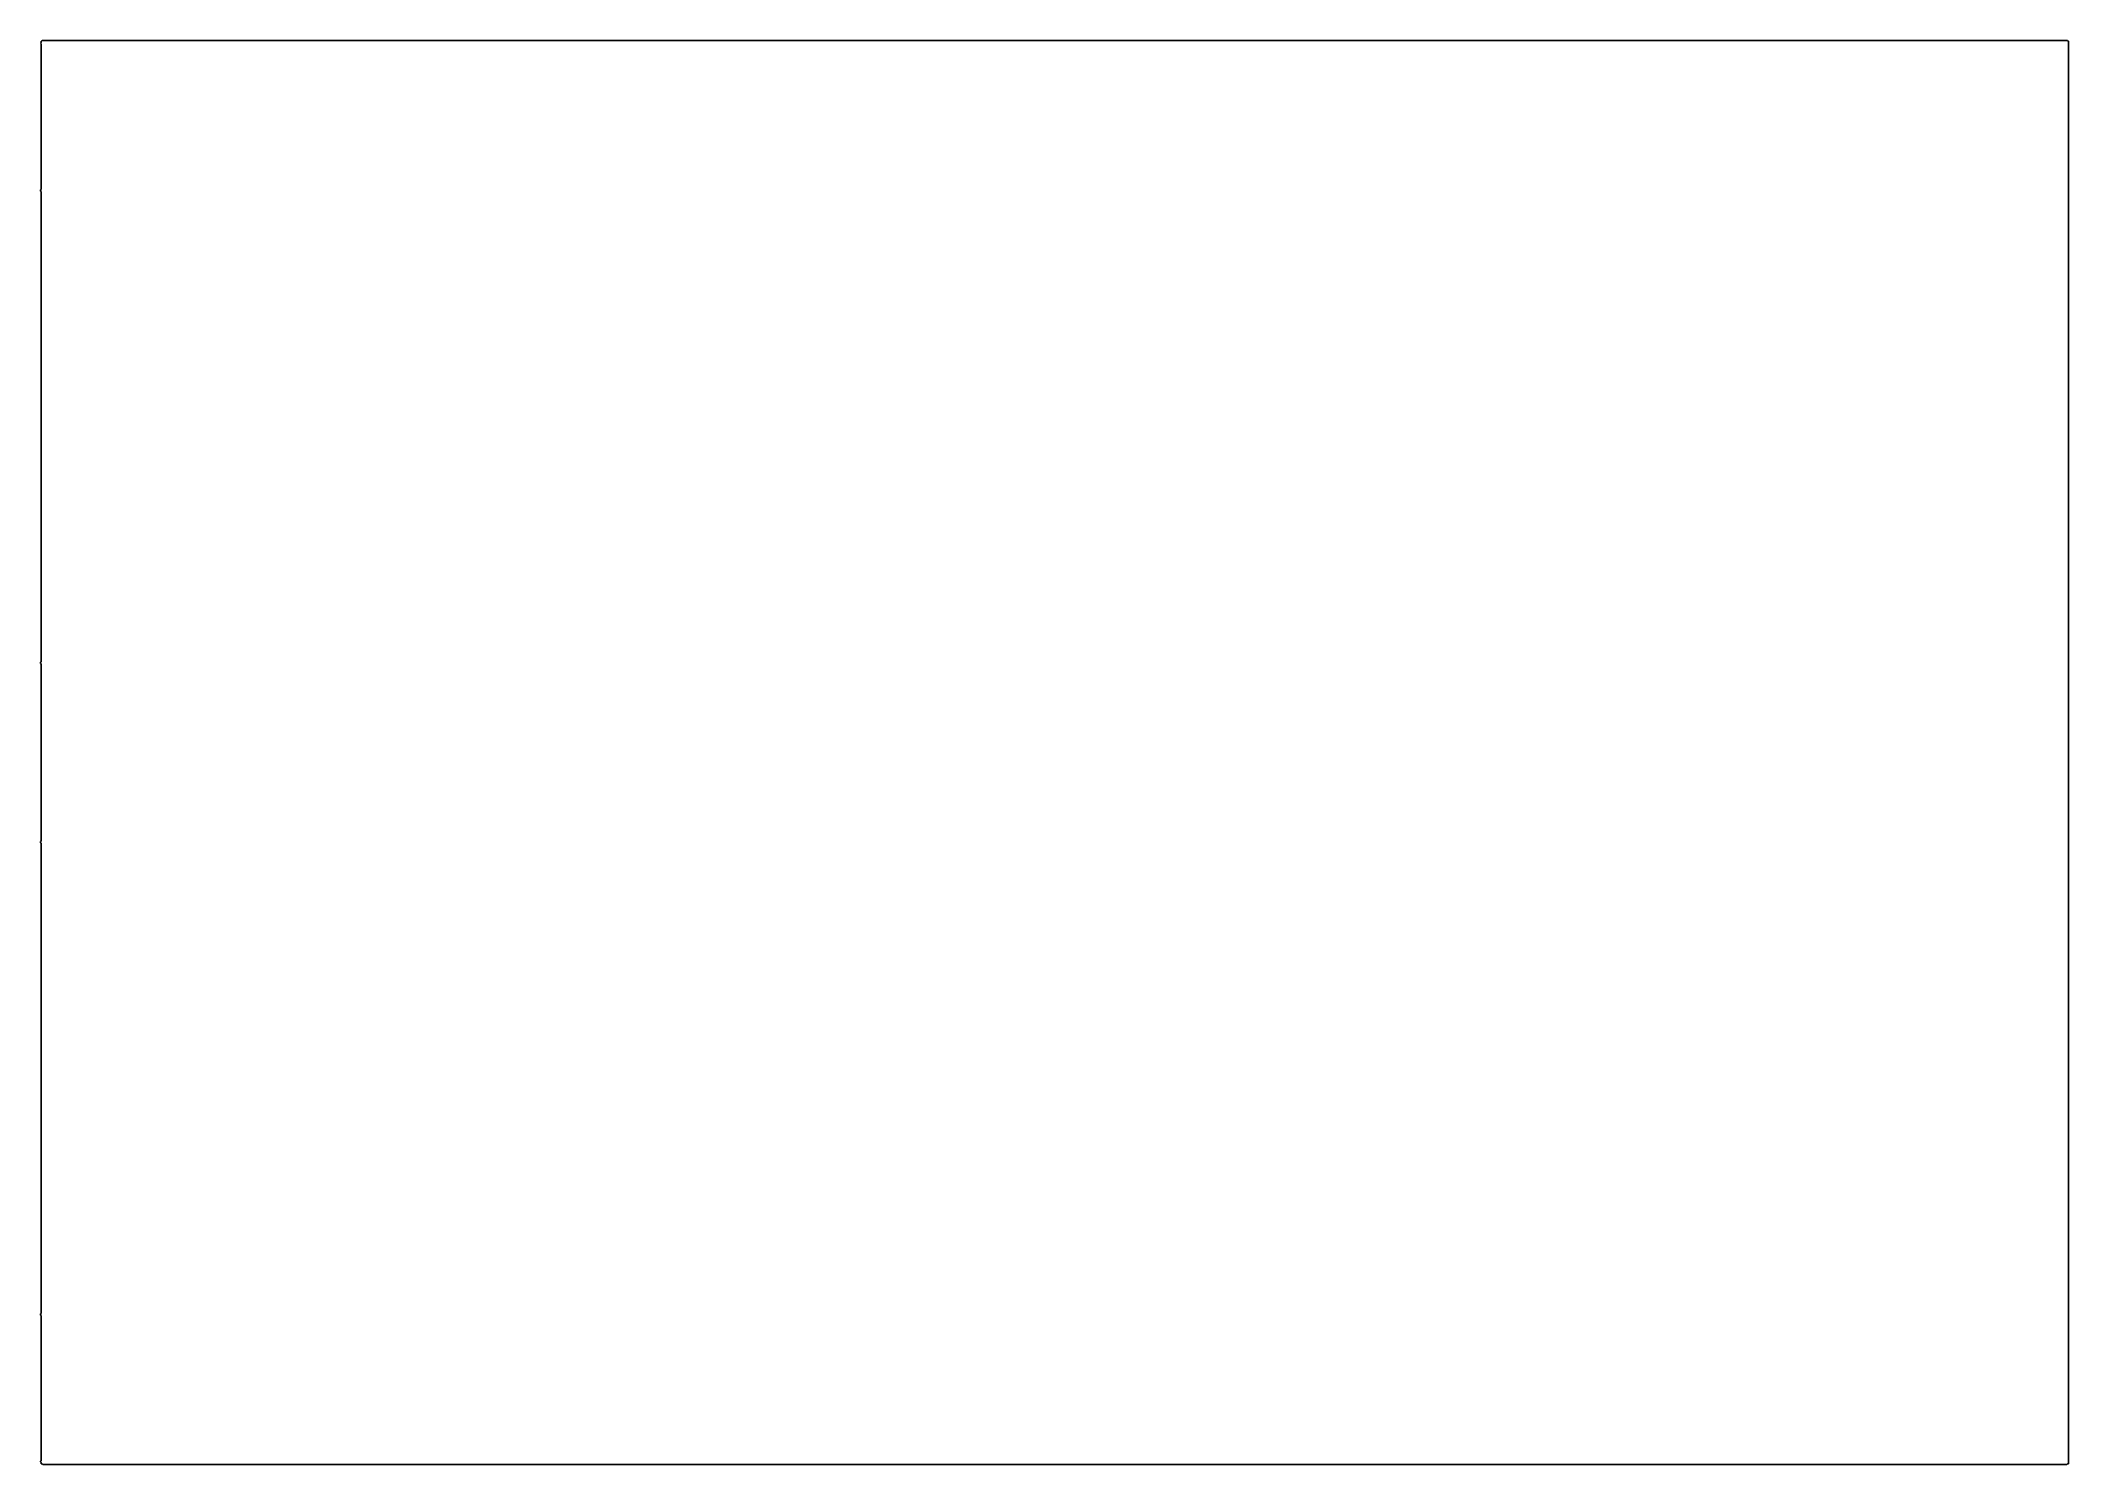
# Model space of a CAD drawing. Extents: x 11 to 695, y 10 to 490.
import ezdxf

# ---------------------------------------------------------------- set-up
doc = ezdxf.new("R2010")
doc.units = 0

msp = doc.modelspace()

# ---------------------------------------------------------------- linework, layer by layer
at = {"layer": 'contour_0'}
for p, q in [((11.66, 489.4), (11.49, 489.22)), ((11.49, 489.22), (11.66, 489.04)), ((11.84, 489.93), (11.66, 489.93)), ((11.66, 489.93), (11.66, 489.75)), ((11.66, 489.75), (11.66, 489.57)), ((11.66, 489.57), (11.66, 489.4)), ((11.66, 489.04), (11.66, 488.87)), ((11.66, 488.87), (11.66, 488.69)), ((11.66, 488.69), (11.66, 488.51)), ((11.66, 488.51), (11.66, 488.34)), ((11.66, 488.34), (11.66, 488.16)), ((11.66, 488.16), (11.66, 487.98)), ((11.66, 487.98), (11.66, 487.8)), ((11.66, 487.8), (11.66, 487.63)), ((11.66, 487.63), (11.66, 487.45)), ((11.66, 487.45), (11.66, 487.27)), ((11.66, 487.27), (11.66, 487.1)), ((11.66, 487.1), (11.66, 486.92)), ((11.66, 486.92), (11.66, 486.74)), ((11.66, 486.74), (11.66, 486.57)), ((11.66, 486.57), (11.66, 486.39)), ((11.66, 486.39), (11.66, 486.21)), ((11.66, 486.21), (11.66, 486.04)), ((11.66, 486.04), (11.66, 485.86)), ((11.66, 485.86), (11.66, 485.68)), ((11.66, 485.68), (11.66, 485.51)), ((11.66, 485.51), (11.66, 485.33)), ((12.02, 490.1), (11.84, 489.93)), ((12.2, 490.1), (12.02, 490.1)), ((12.02, 490.1), (12.02, 490.1)), ((12.37, 490.1), (12.2, 490.1)), ((12.55, 490.1), (12.37, 490.1)), ((12.73, 490.1), (12.55, 490.1)), ((12.9, 490.1), (12.73, 490.1)), ((13.08, 490.1), (12.9, 490.1)), ((13.26, 490.1), (13.08, 490.1)), ((13.43, 490.1), (13.26, 490.1)), ((13.61, 490.1), (13.43, 490.1)), ((13.79, 490.1), (13.61, 490.1)), ((13.96, 490.1), (13.79, 490.1)), ((14.14, 490.1), (13.96, 490.1)), ((14.32, 490.1), (14.14, 490.1)), ((14.49, 490.1), (14.32, 490.1)), ((14.67, 490.1), (14.49, 490.1)), ((14.85, 490.1), (14.67, 490.1)), ((15.02, 490.1), (14.85, 490.1)), ((15.2, 490.1), (15.02, 490.1)), ((15.38, 490.1), (15.2, 490.1)), ((15.55, 490.1), (15.38, 490.1)), ((15.73, 490.1), (15.55, 490.1)), ((15.91, 490.1), (15.73, 490.1)), ((16.08, 490.1), (15.91, 490.1)), ((16.26, 490.1), (16.08, 490.1)), ((16.44, 490.1), (16.26, 490.1)), ((16.61, 490.1), (16.44, 490.1)), ((16.79, 490.1), (16.61, 490.1)), ((16.97, 490.1), (16.79, 490.1)), ((17.14, 490.1), (16.97, 490.1)), ((17.32, 490.1), (17.14, 490.1)), ((17.5, 490.1), (17.32, 490.1)), ((17.67, 490.1), (17.5, 490.1)), ((17.85, 490.1), (17.67, 490.1)), ((18.03, 490.1), (17.85, 490.1)), ((18.2, 490.1), (18.03, 490.1)), ((18.38, 490.1), (18.2, 490.1)), ((18.56, 490.1), (18.38, 490.1)), ((18.73, 490.1), (18.56, 490.1)), ((18.91, 490.1), (18.73, 490.1)), ((19.09, 490.1), (18.91, 490.1)), ((19.26, 490.1), (19.09, 490.1)), ((19.44, 490.1), (19.26, 490.1)), ((19.62, 490.1), (19.44, 490.1)), ((19.79, 490.1), (19.62, 490.1)), ((19.97, 490.1), (19.79, 490.1)), ((20.15, 490.1), (19.97, 490.1)), ((20.33, 490.1), (20.15, 490.1)), ((20.5, 490.1), (20.33, 490.1)), ((20.68, 490.1), (20.5, 490.1)), ((20.86, 490.1), (20.68, 490.1)), ((21.03, 490.1), (20.86, 490.1)), ((21.21, 490.1), (21.03, 490.1)), ((21.39, 490.1), (21.21, 490.1)), ((21.56, 490.1), (21.39, 490.1)), ((21.74, 490.1), (21.56, 490.1)), ((21.92, 490.1), (21.74, 490.1)), ((22.09, 490.1), (21.92, 490.1)), ((22.27, 490.1), (22.09, 490.1)), ((22.45, 490.1), (22.27, 490.1)), ((22.62, 490.1), (22.45, 490.1)), ((22.8, 490.1), (22.62, 490.1)), ((22.98, 490.1), (22.8, 490.1)), ((23.15, 490.1), (22.98, 490.1)), ((23.33, 490.1), (23.15, 490.1)), ((23.51, 490.1), (23.33, 490.1)), ((23.68, 490.1), (23.51, 490.1)), ((23.86, 490.1), (23.68, 490.1)), ((24.04, 490.1), (23.86, 490.1)), ((24.21, 490.1), (24.04, 490.1)), ((24.39, 490.1), (24.21, 490.1)), ((24.57, 490.1), (24.39, 490.1)), ((24.74, 490.1), (24.57, 490.1)), ((24.92, 490.1), (24.74, 490.1)), ((25.1, 490.1), (24.92, 490.1)), ((25.27, 490.1), (25.1, 490.1)), ((25.45, 490.1), (25.27, 490.1)), ((25.63, 490.1), (25.45, 490.1)), ((25.8, 490.1), (25.63, 490.1)), ((25.98, 490.1), (25.8, 490.1)), ((26.16, 490.1), (25.98, 490.1)), ((26.33, 490.1), (26.16, 490.1)), ((26.51, 490.1), (26.33, 490.1)), ((26.69, 490.1), (26.51, 490.1)), ((26.86, 490.1), (26.69, 490.1)), ((27.04, 490.1), (26.86, 490.1)), ((27.22, 490.1), (27.04, 490.1)), ((27.39, 490.1), (27.22, 490.1)), ((27.57, 490.1), (27.39, 490.1)), ((27.75, 490.1), (27.57, 490.1)), ((27.93, 490.1), (27.75, 490.1)), ((28.1, 490.1), (27.93, 490.1)), ((28.28, 490.1), (28.1, 490.1)), ((28.46, 490.1), (28.28, 490.1)), ((28.63, 490.1), (28.46, 490.1)), ((28.81, 490.1), (28.63, 490.1)), ((28.99, 490.1), (28.81, 490.1)), ((29.16, 490.1), (28.99, 490.1)), ((29.34, 490.1), (29.16, 490.1)), ((29.52, 490.1), (29.34, 490.1)), ((29.69, 490.1), (29.52, 490.1)), ((29.87, 490.1), (29.69, 490.1)), ((30.05, 490.1), (29.87, 490.1)), ((30.22, 490.1), (30.05, 490.1)), ((30.4, 490.1), (30.22, 490.1)), ((30.58, 490.1), (30.4, 490.1)), ((30.75, 490.1), (30.58, 490.1)), ((30.93, 490.1), (30.75, 490.1)), ((31.11, 490.1), (30.93, 490.1)), ((31.28, 490.1), (31.11, 490.1)), ((31.46, 490.1), (31.28, 490.1)), ((31.64, 490.1), (31.46, 490.1)), ((31.81, 490.1), (31.64, 490.1)), ((31.99, 490.1), (31.81, 490.1)), ((32.17, 490.1), (31.99, 490.1)), ((32.34, 490.1), (32.17, 490.1)), ((32.52, 490.1), (32.34, 490.1)), ((32.7, 490.1), (32.52, 490.1)), ((32.87, 490.1), (32.7, 490.1)), ((33.05, 490.1), (32.87, 490.1)), ((33.23, 490.1), (33.05, 490.1)), ((33.4, 490.1), (33.23, 490.1)), ((33.58, 490.1), (33.4, 490.1)), ((33.76, 490.1), (33.58, 490.1)), ((33.93, 490.1), (33.76, 490.1)), ((34.11, 490.1), (33.93, 490.1)), ((34.29, 490.1), (34.11, 490.1)), ((34.46, 490.1), (34.29, 490.1)), ((34.64, 490.1), (34.46, 490.1)), ((34.82, 490.1), (34.64, 490.1)), ((34.99, 490.1), (34.82, 490.1)), ((35.17, 490.1), (34.99, 490.1)), ((35.35, 490.1), (35.17, 490.1)), ((35.52, 490.1), (35.35, 490.1)), ((35.7, 490.1), (35.52, 490.1)), ((35.88, 490.1), (35.7, 490.1)), ((36.06, 490.1), (35.88, 490.1)), ((36.23, 490.1), (36.06, 490.1)), ((36.41, 490.1), (36.23, 490.1)), ((36.59, 490.1), (36.41, 490.1)), ((36.76, 490.1), (36.59, 490.1)), ((36.94, 490.1), (36.76, 490.1)), ((37.12, 490.1), (36.94, 490.1)), ((37.29, 490.1), (37.12, 490.1)), ((37.47, 490.1), (37.29, 490.1)), ((37.65, 490.1), (37.47, 490.1)), ((37.82, 490.1), (37.65, 490.1)), ((38, 490.1), (37.82, 490.1)), ((38.18, 490.1), (38, 490.1)), ((38.35, 490.1), (38.18, 490.1)), ((38.53, 490.1), (38.35, 490.1)), ((38.71, 490.1), (38.53, 490.1)), ((38.88, 490.1), (38.71, 490.1)), ((39.06, 490.1), (38.88, 490.1)), ((39.24, 490.1), (39.06, 490.1)), ((39.41, 490.1), (39.24, 490.1)), ((39.59, 490.1), (39.41, 490.1)), ((39.77, 490.1), (39.59, 490.1)), ((39.94, 490.1), (39.77, 490.1)), ((40.12, 490.1), (39.94, 490.1)), ((40.3, 490.1), (40.12, 490.1)), ((40.47, 490.1), (40.3, 490.1)), ((40.65, 490.1), (40.47, 490.1)), ((40.83, 490.1), (40.65, 490.1)), ((41, 490.1), (40.83, 490.1)), ((41.18, 490.1), (41, 490.1)), ((41.36, 490.1), (41.18, 490.1)), ((41.53, 490.1), (41.36, 490.1)), ((41.71, 490.1), (41.53, 490.1)), ((41.89, 490.1), (41.71, 490.1)), ((42.06, 490.1), (41.89, 490.1)), ((42.24, 490.1), (42.06, 490.1)), ((42.42, 490.1), (42.24, 490.1)), ((42.59, 490.1), (42.42, 490.1)), ((42.77, 490.1), (42.59, 490.1)), ((42.95, 490.1), (42.77, 490.1)), ((43.12, 490.1), (42.95, 490.1)), ((43.3, 490.1), (43.12, 490.1)), ((43.48, 490.1), (43.3, 490.1)), ((43.66, 490.1), (43.48, 490.1)), ((43.83, 490.1), (43.66, 490.1)), ((44.01, 490.1), (43.83, 490.1)), ((44.19, 490.1), (44.01, 490.1)), ((44.36, 490.1), (44.19, 490.1)), ((44.54, 490.1), (44.36, 490.1)), ((44.72, 490.1), (44.54, 490.1)), ((44.89, 490.1), (44.72, 490.1)), ((45.07, 490.1), (44.89, 490.1)), ((45.25, 490.1), (45.07, 490.1)), ((45.42, 490.1), (45.25, 490.1)), ((45.6, 490.1), (45.42, 490.1)), ((45.78, 490.1), (45.6, 490.1)), ((45.95, 490.1), (45.78, 490.1)), ((46.13, 490.1), (45.95, 490.1)), ((46.31, 490.1), (46.13, 490.1)), ((46.48, 490.1), (46.31, 490.1)), ((46.66, 490.1), (46.48, 490.1)), ((46.84, 490.1), (46.66, 490.1)), ((47.01, 490.1), (46.84, 490.1)), ((47.19, 490.1), (47.01, 490.1)), ((47.37, 490.1), (47.19, 490.1)), ((47.54, 490.1), (47.37, 490.1)), ((47.72, 490.1), (47.54, 490.1)), ((47.9, 490.1), (47.72, 490.1)), ((48.07, 490.1), (47.9, 490.1)), ((48.25, 490.1), (48.07, 490.1)), ((48.43, 490.1), (48.25, 490.1)), ((48.6, 490.1), (48.43, 490.1)), ((48.78, 490.1), (48.6, 490.1)), ((48.96, 490.1), (48.78, 490.1)), ((49.13, 490.1), (48.96, 490.1)), ((49.31, 490.1), (49.13, 490.1)), ((49.49, 490.1), (49.31, 490.1)), ((49.66, 490.1), (49.49, 490.1)), ((49.84, 490.1), (49.66, 490.1)), ((50.02, 490.1), (49.84, 490.1)), ((50.19, 490.1), (50.02, 490.1)), ((50.37, 490.1), (50.19, 490.1)), ((50.55, 490.1), (50.37, 490.1)), ((50.72, 490.1), (50.55, 490.1)), ((50.9, 490.1), (50.72, 490.1)), ((51.08, 490.1), (50.9, 490.1)), ((51.25, 490.1), (51.08, 490.1)), ((51.43, 490.1), (51.25, 490.1)), ((51.61, 490.1), (51.43, 490.1)), ((51.79, 490.1), (51.61, 490.1)), ((51.96, 490.1), (51.79, 490.1)), ((52.14, 490.1), (51.96, 490.1)), ((52.32, 490.1), (52.14, 490.1)), ((52.49, 490.1), (52.32, 490.1)), ((52.67, 490.1), (52.49, 490.1)), ((52.85, 490.1), (52.67, 490.1)), ((53.02, 490.1), (52.85, 490.1)), ((53.2, 490.1), (53.02, 490.1)), ((53.38, 490.1), (53.2, 490.1)), ((53.55, 490.1), (53.38, 490.1)), ((53.73, 490.1), (53.55, 490.1)), ((53.91, 490.1), (53.73, 490.1)), ((54.08, 490.1), (53.91, 490.1)), ((54.26, 490.1), (54.08, 490.1)), ((54.44, 490.1), (54.26, 490.1)), ((54.61, 490.1), (54.44, 490.1)), ((54.79, 490.1), (54.61, 490.1)), ((54.97, 490.1), (54.79, 490.1)), ((55.14, 490.1), (54.97, 490.1)), ((55.32, 490.1), (55.14, 490.1)), ((55.5, 490.1), (55.32, 490.1)), ((55.67, 490.1), (55.5, 490.1)), ((55.85, 490.1), (55.67, 490.1)), ((56.03, 490.1), (55.85, 490.1)), ((56.2, 490.1), (56.03, 490.1)), ((56.38, 490.1), (56.2, 490.1)), ((56.56, 490.1), (56.38, 490.1)), ((56.73, 490.1), (56.56, 490.1)), ((56.91, 490.1), (56.73, 490.1)), ((57.09, 490.1), (56.91, 490.1)), ((57.26, 490.1), (57.09, 490.1)), ((57.44, 490.1), (57.26, 490.1)), ((57.62, 490.1), (57.44, 490.1)), ((57.79, 490.1), (57.62, 490.1)), ((57.97, 490.1), (57.79, 490.1)), ((58.15, 490.1), (57.97, 490.1)), ((58.32, 490.1), (58.15, 490.1)), ((58.5, 490.1), (58.32, 490.1)), ((58.68, 490.1), (58.5, 490.1)), ((58.85, 490.1), (58.68, 490.1)), ((59.03, 490.1), (58.85, 490.1)), ((59.21, 490.1), (59.03, 490.1)), ((59.38, 490.1), (59.21, 490.1)), ((59.56, 490.1), (59.38, 490.1)), ((59.74, 490.1), (59.56, 490.1)), ((59.92, 490.1), (59.74, 490.1)), ((60.09, 490.1), (59.92, 490.1)), ((60.27, 490.1), (60.09, 490.1)), ((60.45, 490.1), (60.27, 490.1)), ((60.62, 490.1), (60.45, 490.1)), ((60.8, 490.1), (60.62, 490.1)), ((60.98, 490.1), (60.8, 490.1)), ((61.15, 490.1), (60.98, 490.1)), ((61.33, 490.1), (61.15, 490.1)), ((61.51, 490.1), (61.33, 490.1)), ((61.68, 490.1), (61.51, 490.1)), ((61.86, 490.1), (61.68, 490.1)), ((62.04, 490.1), (61.86, 490.1)), ((62.21, 490.1), (62.04, 490.1)), ((62.39, 490.1), (62.21, 490.1)), ((62.57, 490.1), (62.39, 490.1)), ((62.74, 490.1), (62.57, 490.1)), ((62.92, 490.1), (62.74, 490.1)), ((63.1, 490.1), (62.92, 490.1)), ((63.27, 490.1), (63.1, 490.1)), ((63.45, 490.1), (63.27, 490.1)), ((63.63, 490.1), (63.45, 490.1)), ((63.8, 490.1), (63.63, 490.1)), ((63.98, 490.1), (63.8, 490.1)), ((64.16, 490.1), (63.98, 490.1)), ((64.33, 490.1), (64.16, 490.1)), ((64.51, 490.1), (64.33, 490.1)), ((64.69, 490.1), (64.51, 490.1)), ((64.86, 490.1), (64.69, 490.1)), ((65.04, 490.1), (64.86, 490.1)), ((65.22, 490.1), (65.04, 490.1)), ((65.39, 490.1), (65.22, 490.1)), ((65.57, 490.1), (65.39, 490.1)), ((65.75, 490.1), (65.57, 490.1)), ((65.92, 490.1), (65.75, 490.1)), ((66.1, 490.1), (65.92, 490.1)), ((66.28, 490.1), (66.1, 490.1)), ((66.45, 490.1), (66.28, 490.1)), ((66.63, 490.1), (66.45, 490.1)), ((66.81, 490.1), (66.63, 490.1)), ((66.98, 490.1), (66.81, 490.1)), ((67.16, 490.1), (66.98, 490.1)), ((67.34, 490.1), (67.16, 490.1)), ((67.52, 490.1), (67.34, 490.1)), ((67.69, 490.1), (67.52, 490.1)), ((67.87, 490.1), (67.69, 490.1)), ((68.05, 490.1), (67.87, 490.1)), ((68.22, 490.1), (68.05, 490.1)), ((68.4, 490.1), (68.22, 490.1)), ((68.58, 490.1), (68.4, 490.1)), ((68.75, 490.1), (68.58, 490.1)), ((68.93, 490.1), (68.75, 490.1)), ((69.11, 490.1), (68.93, 490.1)), ((69.28, 490.1), (69.11, 490.1)), ((69.46, 490.1), (69.28, 490.1)), ((69.64, 490.1), (69.46, 490.1)), ((69.81, 490.1), (69.64, 490.1)), ((69.99, 490.1), (69.81, 490.1)), ((70.17, 490.1), (69.99, 490.1)), ((70.34, 490.1), (70.17, 490.1)), ((70.52, 490.1), (70.34, 490.1)), ((70.7, 490.1), (70.52, 490.1)), ((70.87, 490.1), (70.7, 490.1)), ((71.05, 490.1), (70.87, 490.1)), ((71.23, 490.1), (71.05, 490.1)), ((71.4, 490.1), (71.23, 490.1)), ((71.58, 490.1), (71.4, 490.1)), ((71.76, 490.1), (71.58, 490.1)), ((71.93, 490.1), (71.76, 490.1)), ((72.11, 490.1), (71.93, 490.1)), ((72.29, 490.1), (72.11, 490.1)), ((72.46, 490.1), (72.29, 490.1)), ((72.64, 490.1), (72.46, 490.1)), ((72.82, 490.1), (72.64, 490.1)), ((72.99, 490.1), (72.82, 490.1)), ((73.17, 490.1), (72.99, 490.1)), ((73.35, 490.1), (73.17, 490.1)), ((73.52, 490.1), (73.35, 490.1)), ((73.7, 490.1), (73.52, 490.1)), ((73.88, 490.1), (73.7, 490.1)), ((74.05, 490.1), (73.88, 490.1)), ((74.23, 490.1), (74.05, 490.1)), ((74.41, 490.1), (74.23, 490.1)), ((74.58, 490.1), (74.41, 490.1)), ((74.76, 490.1), (74.58, 490.1)), ((74.94, 490.1), (74.76, 490.1)), ((75.11, 490.1), (74.94, 490.1)), ((75.29, 490.1), (75.11, 490.1)), ((75.47, 490.1), (75.29, 490.1)), ((75.65, 490.1), (75.47, 490.1)), ((75.82, 490.1), (75.65, 490.1)), ((76, 490.1), (75.82, 490.1)), ((76.18, 490.1), (76, 490.1)), ((76.35, 490.1), (76.18, 490.1)), ((76.53, 490.1), (76.35, 490.1)), ((76.71, 490.1), (76.53, 490.1)), ((76.88, 490.1), (76.71, 490.1)), ((77.06, 490.1), (76.88, 490.1)), ((77.24, 490.1), (77.06, 490.1)), ((77.41, 490.1), (77.24, 490.1)), ((77.59, 490.1), (77.41, 490.1)), ((77.77, 490.1), (77.59, 490.1)), ((77.94, 490.1), (77.77, 490.1)), ((78.12, 490.1), (77.94, 490.1)), ((78.3, 490.1), (78.12, 490.1)), ((78.47, 490.1), (78.3, 490.1)), ((78.65, 490.1), (78.47, 490.1)), ((78.83, 490.1), (78.65, 490.1)), ((79, 490.1), (78.83, 490.1)), ((79.18, 490.1), (79, 490.1)), ((79.36, 490.1), (79.18, 490.1)), ((79.53, 490.1), (79.36, 490.1)), ((79.71, 490.1), (79.53, 490.1)), ((79.89, 490.1), (79.71, 490.1)), ((80.06, 490.1), (79.89, 490.1)), ((80.24, 490.1), (80.06, 490.1)), ((80.42, 490.1), (80.24, 490.1)), ((80.59, 490.1), (80.42, 490.1)), ((80.77, 490.1), (80.59, 490.1)), ((80.95, 490.1), (80.77, 490.1)), ((81.12, 490.1), (80.95, 490.1)), ((81.3, 490.1), (81.12, 490.1)), ((81.48, 490.1), (81.3, 490.1)), ((81.65, 490.1), (81.48, 490.1)), ((81.83, 490.1), (81.65, 490.1)), ((82.01, 490.1), (81.83, 490.1)), ((82.18, 490.1), (82.01, 490.1)), ((82.36, 490.1), (82.18, 490.1)), ((82.54, 490.1), (82.36, 490.1)), ((82.71, 490.1), (82.54, 490.1)), ((82.89, 490.1), (82.71, 490.1)), ((83.07, 490.1), (82.89, 490.1)), ((83.24, 490.1), (83.07, 490.1)), ((83.42, 490.1), (83.24, 490.1)), ((83.6, 490.1), (83.42, 490.1)), ((83.78, 490.1), (83.6, 490.1)), ((83.95, 490.1), (83.78, 490.1)), ((84.13, 490.1), (83.95, 490.1)), ((84.31, 490.1), (84.13, 490.1)), ((84.48, 490.1), (84.31, 490.1)), ((84.66, 490.1), (84.48, 490.1)), ((84.84, 490.1), (84.66, 490.1)), ((85.01, 490.1), (84.84, 490.1)), ((85.19, 490.1), (85.01, 490.1)), ((85.37, 490.1), (85.19, 490.1)), ((85.54, 490.1), (85.37, 490.1)), ((85.72, 490.1), (85.54, 490.1)), ((85.9, 490.1), (85.72, 490.1)), ((86.07, 490.1), (85.9, 490.1)), ((86.25, 490.1), (86.07, 490.1)), ((86.43, 490.1), (86.25, 490.1)), ((86.6, 490.1), (86.43, 490.1)), ((86.78, 490.1), (86.6, 490.1)), ((86.96, 490.1), (86.78, 490.1)), ((87.13, 490.1), (86.96, 490.1)), ((87.31, 490.1), (87.13, 490.1)), ((87.49, 490.1), (87.31, 490.1)), ((87.66, 490.1), (87.49, 490.1)), ((87.84, 490.1), (87.66, 490.1)), ((88.02, 490.1), (87.84, 490.1)), ((88.19, 490.1), (88.02, 490.1)), ((88.37, 490.1), (88.19, 490.1)), ((88.55, 490.1), (88.37, 490.1)), ((88.72, 490.1), (88.55, 490.1)), ((88.9, 490.1), (88.72, 490.1)), ((89.08, 490.1), (88.9, 490.1)), ((89.25, 490.1), (89.08, 490.1)), ((89.43, 490.1), (89.25, 490.1)), ((89.61, 490.1), (89.43, 490.1)), ((89.78, 490.1), (89.61, 490.1)), ((89.96, 490.1), (89.78, 490.1)), ((90.14, 490.1), (89.96, 490.1)), ((90.31, 490.1), (90.14, 490.1)), ((90.49, 490.1), (90.31, 490.1)), ((90.67, 490.1), (90.49, 490.1)), ((90.84, 490.1), (90.67, 490.1)), ((91.02, 490.1), (90.84, 490.1)), ((91.2, 490.1), (91.02, 490.1)), ((91.38, 490.1), (91.2, 490.1)), ((91.55, 490.1), (91.38, 490.1)), ((91.73, 490.1), (91.55, 490.1)), ((91.91, 490.1), (91.73, 490.1)), ((92.08, 490.1), (91.91, 490.1)), ((92.26, 490.1), (92.08, 490.1)), ((92.44, 490.1), (92.26, 490.1)), ((92.61, 490.1), (92.44, 490.1)), ((92.79, 490.1), (92.61, 490.1)), ((92.97, 490.1), (92.79, 490.1)), ((93.14, 490.1), (92.97, 490.1)), ((93.32, 490.1), (93.14, 490.1)), ((93.5, 490.1), (93.32, 490.1)), ((93.67, 490.1), (93.5, 490.1)), ((93.85, 490.1), (93.67, 490.1)), ((94.03, 490.1), (93.85, 490.1)), ((94.2, 490.1), (94.03, 490.1)), ((94.38, 490.1), (94.2, 490.1)), ((94.56, 490.1), (94.38, 490.1)), ((94.73, 490.1), (94.56, 490.1)), ((94.91, 490.1), (94.73, 490.1)), ((95.09, 490.1), (94.91, 490.1)), ((95.26, 490.1), (95.09, 490.1)), ((95.44, 490.1), (95.26, 490.1)), ((95.62, 490.1), (95.44, 490.1)), ((95.79, 490.1), (95.62, 490.1)), ((95.97, 490.1), (95.79, 490.1)), ((96.15, 490.1), (95.97, 490.1)), ((96.32, 490.1), (96.15, 490.1)), ((96.5, 490.1), (96.32, 490.1)), ((96.68, 490.1), (96.5, 490.1)), ((96.85, 490.1), (96.68, 490.1)), ((97.03, 490.1), (96.85, 490.1)), ((97.21, 490.1), (97.03, 490.1)), ((97.38, 490.1), (97.21, 490.1)), ((97.56, 490.1), (97.38, 490.1)), ((97.74, 490.1), (97.56, 490.1)), ((97.91, 490.1), (97.74, 490.1)), ((98.09, 490.1), (97.91, 490.1)), ((98.27, 490.1), (98.09, 490.1)), ((98.44, 490.1), (98.27, 490.1)), ((98.62, 490.1), (98.44, 490.1)), ((98.8, 490.1), (98.62, 490.1)), ((98.97, 490.1), (98.8, 490.1)), ((99.15, 490.1), (98.97, 490.1)), ((99.33, 490.1), (99.15, 490.1)), ((99.51, 490.1), (99.33, 490.1)), ((99.68, 490.1), (99.51, 490.1)), ((99.86, 490.1), (99.68, 490.1)), ((100.04, 490.1), (99.86, 490.1)), ((100.21, 490.1), (100.04, 490.1)), ((100.39, 490.1), (100.21, 490.1)), ((100.57, 490.1), (100.39, 490.1)), ((100.74, 490.1), (100.57, 490.1)), ((100.92, 490.1), (100.74, 490.1)), ((101.1, 490.1), (100.92, 490.1)), ((101.27, 490.1), (101.1, 490.1)), ((101.45, 490.1), (101.27, 490.1)), ((101.63, 490.1), (101.45, 490.1)), ((101.8, 490.1), (101.63, 490.1)), ((101.98, 490.1), (101.8, 490.1)), ((102.16, 490.1), (101.98, 490.1)), ((102.33, 490.1), (102.16, 490.1)), ((102.51, 490.1), (102.33, 490.1)), ((102.69, 490.1), (102.51, 490.1)), ((102.86, 490.1), (102.69, 490.1)), ((103.04, 490.1), (102.86, 490.1)), ((103.22, 490.1), (103.04, 490.1)), ((103.39, 490.1), (103.22, 490.1)), ((103.57, 490.1), (103.39, 490.1)), ((103.75, 490.1), (103.57, 490.1)), ((103.92, 490.1), (103.75, 490.1)), ((104.1, 490.1), (103.92, 490.1)), ((104.28, 490.1), (104.1, 490.1)), ((104.45, 490.1), (104.28, 490.1)), ((104.63, 490.1), (104.45, 490.1)), ((104.81, 490.1), (104.63, 490.1)), ((104.98, 490.1), (104.81, 490.1)), ((105.16, 490.1), (104.98, 490.1)), ((105.34, 490.1), (105.16, 490.1)), ((105.51, 490.1), (105.34, 490.1)), ((105.69, 490.1), (105.51, 490.1)), ((105.87, 490.1), (105.69, 490.1)), ((106.04, 490.1), (105.87, 490.1)), ((106.22, 490.1), (106.04, 490.1)), ((106.4, 490.1), (106.22, 490.1)), ((106.57, 490.1), (106.4, 490.1)), ((106.75, 490.1), (106.57, 490.1)), ((106.93, 490.1), (106.75, 490.1)), ((107.1, 490.1), (106.93, 490.1)), ((107.28, 490.1), (107.1, 490.1)), ((107.46, 490.1), (107.28, 490.1)), ((107.64, 490.1), (107.46, 490.1)), ((107.81, 490.1), (107.64, 490.1)), ((107.99, 490.1), (107.81, 490.1)), ((108.17, 490.1), (107.99, 490.1)), ((108.34, 490.1), (108.17, 490.1)), ((108.52, 490.1), (108.34, 490.1)), ((108.7, 490.1), (108.52, 490.1)), ((108.87, 490.1), (108.7, 490.1)), ((109.05, 490.1), (108.87, 490.1)), ((109.23, 490.1), (109.05, 490.1)), ((109.4, 490.1), (109.23, 490.1)), ((109.58, 490.1), (109.4, 490.1)), ((109.76, 490.1), (109.58, 490.1)), ((109.93, 490.1), (109.76, 490.1)), ((110.11, 490.1), (109.93, 490.1)), ((110.29, 490.1), (110.11, 490.1)), ((110.46, 490.1), (110.29, 490.1)), ((110.64, 490.1), (110.46, 490.1)), ((110.82, 490.1), (110.64, 490.1)), ((110.99, 490.1), (110.82, 490.1)), ((111.17, 490.1), (110.99, 490.1)), ((111.35, 490.1), (111.17, 490.1)), ((111.52, 490.1), (111.35, 490.1)), ((111.7, 490.1), (111.52, 490.1)), ((111.88, 490.1), (111.7, 490.1)), ((112.05, 490.1), (111.88, 490.1)), ((112.23, 490.1), (112.05, 490.1)), ((112.41, 490.1), (112.23, 490.1)), ((112.58, 490.1), (112.41, 490.1)), ((112.76, 490.1), (112.58, 490.1)), ((112.94, 490.1), (112.76, 490.1)), ((113.11, 490.1), (112.94, 490.1)), ((113.29, 490.1), (113.11, 490.1)), ((113.47, 490.1), (113.29, 490.1)), ((113.64, 490.1), (113.47, 490.1)), ((113.82, 490.1), (113.64, 490.1)), ((114, 490.1), (113.82, 490.1)), ((114.17, 490.1), (114, 490.1)), ((114.35, 490.1), (114.17, 490.1)), ((114.53, 490.1), (114.35, 490.1)), ((114.7, 490.1), (114.53, 490.1)), ((114.88, 490.1), (114.7, 490.1)), ((115.06, 490.1), (114.88, 490.1)), ((115.24, 490.1), (115.06, 490.1)), ((115.41, 490.1), (115.24, 490.1)), ((115.59, 490.1), (115.41, 490.1)), ((115.77, 490.1), (115.59, 490.1)), ((115.94, 490.1), (115.77, 490.1)), ((116.12, 490.1), (115.94, 490.1)), ((116.3, 490.1), (116.12, 490.1)), ((116.47, 490.1), (116.3, 490.1)), ((116.65, 490.1), (116.47, 490.1)), ((116.83, 490.1), (116.65, 490.1)), ((117, 490.1), (116.83, 490.1)), ((117.18, 490.1), (117, 490.1)), ((117.36, 490.1), (117.18, 490.1)), ((117.53, 490.1), (117.36, 490.1)), ((117.71, 490.1), (117.53, 490.1)), ((117.89, 490.1), (117.71, 490.1)), ((118.06, 490.1), (117.89, 490.1)), ((118.24, 490.1), (118.06, 490.1)), ((118.42, 490.1), (118.24, 490.1)), ((118.59, 490.1), (118.42, 490.1)), ((118.77, 490.1), (118.59, 490.1)), ((118.95, 490.1), (118.77, 490.1)), ((119.12, 490.1), (118.95, 490.1)), ((119.3, 490.1), (119.12, 490.1)), ((119.48, 490.1), (119.3, 490.1)), ((119.65, 490.1), (119.48, 490.1)), ((119.83, 490.1), (119.65, 490.1)), ((120.01, 490.1), (119.83, 490.1)), ((120.18, 490.1), (120.01, 490.1)), ((120.36, 490.1), (120.18, 490.1)), ((120.54, 490.1), (120.36, 490.1)), ((120.71, 490.1), (120.54, 490.1)), ((120.89, 490.1), (120.71, 490.1)), ((121.07, 490.1), (120.89, 490.1)), ((121.24, 490.1), (121.07, 490.1)), ((121.42, 490.1), (121.24, 490.1)), ((121.6, 490.1), (121.42, 490.1)), ((121.77, 490.1), (121.6, 490.1)), ((121.95, 490.1), (121.77, 490.1)), ((122.13, 490.1), (121.95, 490.1)), ((122.3, 490.1), (122.13, 490.1)), ((122.48, 490.1), (122.3, 490.1)), ((122.66, 490.1), (122.48, 490.1)), ((122.83, 490.1), (122.66, 490.1)), ((123.01, 490.1), (122.83, 490.1)), ((123.19, 490.1), (123.01, 490.1)), ((123.37, 490.1), (123.19, 490.1)), ((123.54, 490.1), (123.37, 490.1)), ((123.72, 490.1), (123.54, 490.1)), ((123.9, 490.1), (123.72, 490.1)), ((124.07, 490.1), (123.9, 490.1)), ((124.25, 490.1), (124.07, 490.1)), ((124.43, 490.1), (124.25, 490.1)), ((124.6, 490.1), (124.43, 490.1)), ((124.78, 490.1), (124.6, 490.1)), ((124.96, 490.1), (124.78, 490.1)), ((125.13, 490.1), (124.96, 490.1)), ((125.31, 490.1), (125.13, 490.1)), ((125.49, 490.1), (125.31, 490.1)), ((125.66, 490.1), (125.49, 490.1)), ((125.84, 490.1), (125.66, 490.1)), ((126.02, 490.1), (125.84, 490.1)), ((126.19, 490.1), (126.02, 490.1)), ((126.37, 490.1), (126.19, 490.1)), ((126.55, 490.1), (126.37, 490.1)), ((126.72, 490.1), (126.55, 490.1)), ((126.9, 490.1), (126.72, 490.1)), ((127.08, 490.1), (126.9, 490.1)), ((127.25, 490.1), (127.08, 490.1)), ((127.43, 490.1), (127.25, 490.1)), ((127.61, 490.1), (127.43, 490.1)), ((127.78, 490.1), (127.61, 490.1)), ((127.96, 490.1), (127.78, 490.1)), ((128.14, 490.1), (127.96, 490.1)), ((128.31, 490.1), (128.14, 490.1)), ((128.49, 490.1), (128.31, 490.1)), ((128.67, 490.1), (128.49, 490.1)), ((128.84, 490.1), (128.67, 490.1)), ((129.02, 490.1), (128.84, 490.1)), ((129.2, 490.1), (129.02, 490.1)), ((129.37, 490.1), (129.2, 490.1)), ((129.55, 490.1), (129.37, 490.1)), ((129.73, 490.1), (129.55, 490.1)), ((129.9, 490.1), (129.73, 490.1)), ((130.08, 490.1), (129.9, 490.1)), ((130.26, 490.1), (130.08, 490.1)), ((130.43, 490.1), (130.26, 490.1)), ((130.61, 490.1), (130.43, 490.1)), ((130.79, 490.1), (130.61, 490.1)), ((130.97, 490.1), (130.79, 490.1)), ((131.14, 490.1), (130.97, 490.1)), ((131.32, 490.1), (131.14, 490.1)), ((131.5, 490.1), (131.32, 490.1)), ((131.67, 490.1), (131.5, 490.1)), ((131.85, 490.1), (131.67, 490.1)), ((132.03, 490.1), (131.85, 490.1)), ((132.2, 490.1), (132.03, 490.1)), ((132.38, 490.1), (132.2, 490.1)), ((132.56, 490.1), (132.38, 490.1)), ((132.73, 490.1), (132.56, 490.1)), ((132.91, 490.1), (132.73, 490.1)), ((133.09, 490.1), (132.91, 490.1)), ((133.26, 490.1), (133.09, 490.1)), ((133.44, 490.1), (133.26, 490.1)), ((133.62, 490.1), (133.44, 490.1)), ((133.79, 490.1), (133.62, 490.1)), ((133.97, 490.1), (133.79, 490.1)), ((134.15, 490.1), (133.97, 490.1)), ((134.32, 490.1), (134.15, 490.1)), ((134.5, 490.1), (134.32, 490.1)), ((134.68, 490.1), (134.5, 490.1)), ((134.85, 490.1), (134.68, 490.1)), ((135.03, 490.1), (134.85, 490.1)), ((135.21, 490.1), (135.03, 490.1)), ((135.38, 490.1), (135.21, 490.1)), ((135.56, 490.1), (135.38, 490.1)), ((135.74, 490.1), (135.56, 490.1)), ((135.91, 490.1), (135.74, 490.1)), ((136.09, 490.1), (135.91, 490.1)), ((136.27, 490.1), (136.09, 490.1)), ((136.44, 490.1), (136.27, 490.1)), ((136.62, 490.1), (136.44, 490.1)), ((136.8, 490.1), (136.62, 490.1)), ((136.97, 490.1), (136.8, 490.1)), ((137.15, 490.1), (136.97, 490.1)), ((137.33, 490.1), (137.15, 490.1)), ((137.5, 490.1), (137.33, 490.1)), ((137.68, 490.1), (137.5, 490.1)), ((137.86, 490.1), (137.68, 490.1)), ((138.03, 490.1), (137.86, 490.1)), ((138.21, 490.1), (138.03, 490.1)), ((138.39, 490.1), (138.21, 490.1)), ((138.56, 490.1), (138.39, 490.1)), ((138.74, 490.1), (138.56, 490.1)), ((138.92, 490.1), (138.74, 490.1)), ((139.1, 490.1), (138.92, 490.1)), ((139.27, 490.1), (139.1, 490.1)), ((139.45, 490.1), (139.27, 490.1)), ((139.63, 490.1), (139.45, 490.1)), ((139.8, 490.1), (139.63, 490.1)), ((139.98, 490.1), (139.8, 490.1)), ((140.16, 490.1), (139.98, 490.1)), ((140.33, 490.1), (140.16, 490.1)), ((140.51, 490.1), (140.33, 490.1)), ((140.69, 490.1), (140.51, 490.1)), ((140.86, 490.1), (140.69, 490.1)), ((141.04, 490.1), (140.86, 490.1)), ((141.22, 490.1), (141.04, 490.1)), ((141.39, 490.1), (141.22, 490.1)), ((141.57, 490.1), (141.39, 490.1)), ((141.75, 490.1), (141.57, 490.1)), ((141.92, 490.1), (141.75, 490.1)), ((142.1, 490.1), (141.92, 490.1)), ((142.28, 490.1), (142.1, 490.1)), ((142.45, 490.1), (142.28, 490.1)), ((142.63, 490.1), (142.45, 490.1)), ((142.81, 490.1), (142.63, 490.1)), ((142.98, 490.1), (142.81, 490.1)), ((143.16, 490.1), (142.98, 490.1)), ((143.34, 490.1), (143.16, 490.1)), ((143.51, 490.1), (143.34, 490.1)), ((143.69, 490.1), (143.51, 490.1)), ((143.87, 490.1), (143.69, 490.1)), ((144.04, 490.1), (143.87, 490.1)), ((144.22, 490.1), (144.04, 490.1)), ((144.4, 490.1), (144.22, 490.1)), ((144.57, 490.1), (144.4, 490.1)), ((144.75, 490.1), (144.57, 490.1)), ((144.93, 490.1), (144.75, 490.1)), ((145.1, 490.1), (144.93, 490.1)), ((145.28, 490.1), (145.1, 490.1)), ((145.46, 490.1), (145.28, 490.1)), ((145.63, 490.1), (145.46, 490.1)), ((145.81, 490.1), (145.63, 490.1)), ((145.99, 490.1), (145.81, 490.1)), ((146.16, 490.1), (145.99, 490.1)), ((146.34, 490.1), (146.16, 490.1)), ((146.52, 490.1), (146.34, 490.1)), ((146.69, 490.1), (146.52, 490.1)), ((146.87, 490.1), (146.69, 490.1)), ((147.05, 490.1), (146.87, 490.1)), ((147.23, 490.1), (147.05, 490.1)), ((147.4, 490.1), (147.23, 490.1)), ((147.58, 490.1), (147.4, 490.1)), ((147.76, 490.1), (147.58, 490.1)), ((147.93, 490.1), (147.76, 490.1)), ((148.11, 490.1), (147.93, 490.1)), ((148.29, 490.1), (148.11, 490.1)), ((148.46, 490.1), (148.29, 490.1)), ((148.64, 490.1), (148.46, 490.1)), ((148.82, 490.1), (148.64, 490.1)), ((148.99, 490.1), (148.82, 490.1)), ((149.17, 490.1), (148.99, 490.1)), ((149.35, 490.1), (149.17, 490.1)), ((149.52, 490.1), (149.35, 490.1)), ((149.7, 490.1), (149.52, 490.1)), ((149.88, 490.1), (149.7, 490.1)), ((150.05, 490.1), (149.88, 490.1)), ((150.23, 490.1), (150.05, 490.1)), ((150.41, 490.1), (150.23, 490.1)), ((150.58, 490.1), (150.41, 490.1)), ((150.76, 490.1), (150.58, 490.1)), ((150.94, 490.1), (150.76, 490.1)), ((151.11, 490.1), (150.94, 490.1)), ((151.29, 490.1), (151.11, 490.1)), ((151.47, 490.1), (151.29, 490.1)), ((151.64, 490.1), (151.47, 490.1)), ((151.82, 490.1), (151.64, 490.1)), ((152, 490.1), (151.82, 490.1)), ((152.17, 490.1), (152, 490.1)), ((152.35, 490.1), (152.17, 490.1)), ((152.53, 490.1), (152.35, 490.1)), ((152.7, 490.1), (152.53, 490.1)), ((152.88, 490.1), (152.7, 490.1)), ((153.06, 490.1), (152.88, 490.1)), ((153.23, 490.1), (153.06, 490.1)), ((153.41, 490.1), (153.23, 490.1)), ((153.59, 490.1), (153.41, 490.1)), ((153.76, 490.1), (153.59, 490.1)), ((153.94, 490.1), (153.76, 490.1)), ((154.12, 490.1), (153.94, 490.1)), ((154.29, 490.1), (154.12, 490.1)), ((154.47, 490.1), (154.29, 490.1)), ((154.65, 490.1), (154.47, 490.1)), ((154.83, 490.1), (154.65, 490.1)), ((155, 490.1), (154.83, 490.1)), ((155.18, 490.1), (155, 490.1)), ((155.36, 490.1), (155.18, 490.1)), ((155.53, 490.1), (155.36, 490.1)), ((155.71, 490.1), (155.53, 490.1)), ((155.89, 490.1), (155.71, 490.1)), ((156.06, 490.1), (155.89, 490.1)), ((156.24, 490.1), (156.06, 490.1)), ((156.42, 490.1), (156.24, 490.1)), ((156.59, 490.1), (156.42, 490.1)), ((156.77, 490.1), (156.59, 490.1)), ((156.95, 490.1), (156.77, 490.1)), ((157.12, 490.1), (156.95, 490.1)), ((157.3, 490.1), (157.12, 490.1)), ((157.48, 490.1), (157.3, 490.1)), ((157.65, 490.1), (157.48, 490.1)), ((157.83, 490.1), (157.65, 490.1)), ((158.01, 490.1), (157.83, 490.1)), ((158.18, 490.1), (158.01, 490.1)), ((158.36, 490.1), (158.18, 490.1)), ((158.54, 490.1), (158.36, 490.1)), ((158.71, 490.1), (158.54, 490.1)), ((158.89, 490.1), (158.71, 490.1)), ((159.07, 490.1), (158.89, 490.1)), ((159.24, 490.1), (159.07, 490.1)), ((159.42, 490.1), (159.24, 490.1)), ((159.6, 490.1), (159.42, 490.1)), ((159.77, 490.1), (159.6, 490.1)), ((159.95, 490.1), (159.77, 490.1)), ((160.13, 490.1), (159.95, 490.1)), ((160.3, 490.1), (160.13, 490.1)), ((160.48, 490.1), (160.3, 490.1)), ((160.66, 490.1), (160.48, 490.1)), ((160.83, 490.1), (160.66, 490.1)), ((161.01, 490.1), (160.83, 490.1)), ((161.19, 490.1), (161.01, 490.1)), ((161.36, 490.1), (161.19, 490.1)), ((161.54, 490.1), (161.36, 490.1)), ((161.72, 490.1), (161.54, 490.1)), ((161.89, 490.1), (161.72, 490.1)), ((162.07, 490.1), (161.89, 490.1)), ((162.25, 490.1), (162.07, 490.1)), ((162.42, 490.1), (162.25, 490.1)), ((162.6, 490.1), (162.42, 490.1)), ((162.78, 490.1), (162.6, 490.1)), ((162.96, 490.1), (162.78, 490.1)), ((163.13, 490.1), (162.96, 490.1)), ((163.31, 490.1), (163.13, 490.1)), ((163.49, 490.1), (163.31, 490.1)), ((163.66, 490.1), (163.49, 490.1)), ((163.84, 490.1), (163.66, 490.1)), ((164.02, 490.1), (163.84, 490.1)), ((164.19, 490.1), (164.02, 490.1)), ((164.37, 490.1), (164.19, 490.1)), ((164.55, 490.1), (164.37, 490.1)), ((164.72, 490.1), (164.55, 490.1)), ((164.9, 490.1), (164.72, 490.1)), ((165.08, 490.1), (164.9, 490.1)), ((165.25, 490.1), (165.08, 490.1)), ((165.43, 490.1), (165.25, 490.1)), ((165.61, 490.1), (165.43, 490.1)), ((165.78, 490.1), (165.61, 490.1)), ((165.96, 490.1), (165.78, 490.1)), ((166.14, 490.1), (165.96, 490.1)), ((166.31, 490.1), (166.14, 490.1)), ((166.49, 490.1), (166.31, 490.1)), ((166.67, 490.1), (166.49, 490.1)), ((166.84, 490.1), (166.67, 490.1)), ((167.02, 490.1), (166.84, 490.1)), ((167.2, 490.1), (167.02, 490.1)), ((167.37, 490.1), (167.2, 490.1)), ((167.55, 490.1), (167.37, 490.1)), ((167.73, 490.1), (167.55, 490.1)), ((167.9, 490.1), (167.73, 490.1)), ((168.08, 490.1), (167.9, 490.1)), ((168.26, 490.1), (168.08, 490.1)), ((168.43, 490.1), (168.26, 490.1)), ((168.61, 490.1), (168.43, 490.1)), ((168.79, 490.1), (168.61, 490.1)), ((168.96, 490.1), (168.79, 490.1)), ((169.14, 490.1), (168.96, 490.1)), ((169.32, 490.1), (169.14, 490.1)), ((169.49, 490.1), (169.32, 490.1)), ((169.67, 490.1), (169.49, 490.1)), ((169.85, 490.1), (169.67, 490.1)), ((170.02, 490.1), (169.85, 490.1)), ((170.2, 490.1), (170.02, 490.1)), ((170.38, 490.1), (170.2, 490.1)), ((170.55, 490.1), (170.38, 490.1)), ((170.73, 490.1), (170.55, 490.1)), ((170.91, 490.1), (170.73, 490.1)), ((171.09, 490.1), (170.91, 490.1)), ((171.26, 490.1), (171.09, 490.1)), ((171.44, 490.1), (171.26, 490.1)), ((171.62, 490.1), (171.44, 490.1)), ((171.79, 490.1), (171.62, 490.1)), ((171.97, 490.1), (171.79, 490.1)), ((172.15, 490.1), (171.97, 490.1)), ((172.32, 490.1), (172.15, 490.1)), ((172.5, 490.1), (172.32, 490.1)), ((172.68, 490.1), (172.5, 490.1)), ((172.85, 490.1), (172.68, 490.1)), ((173.03, 490.1), (172.85, 490.1)), ((173.21, 490.1), (173.03, 490.1)), ((173.38, 490.1), (173.21, 490.1)), ((173.56, 490.1), (173.38, 490.1)), ((173.74, 490.1), (173.56, 490.1)), ((173.91, 490.1), (173.74, 490.1)), ((174.09, 490.1), (173.91, 490.1)), ((174.27, 490.1), (174.09, 490.1)), ((174.44, 490.1), (174.27, 490.1)), ((174.62, 490.1), (174.44, 490.1)), ((174.8, 490.1), (174.62, 490.1)), ((174.97, 490.1), (174.8, 490.1)), ((175.15, 490.1), (174.97, 490.1)), ((175.33, 490.1), (175.15, 490.1)), ((175.5, 490.1), (175.33, 490.1)), ((175.68, 490.1), (175.5, 490.1)), ((175.86, 490.1), (175.68, 490.1)), ((176.03, 490.1), (175.86, 490.1)), ((176.21, 490.1), (176.03, 490.1)), ((176.39, 490.1), (176.21, 490.1)), ((176.56, 490.1), (176.39, 490.1)), ((176.74, 490.1), (176.56, 490.1)), ((176.92, 490.1), (176.74, 490.1)), ((177.09, 490.1), (176.92, 490.1)), ((177.27, 490.1), (177.09, 490.1)), ((177.45, 490.1), (177.27, 490.1)), ((177.62, 490.1), (177.45, 490.1)), ((177.8, 490.1), (177.62, 490.1)), ((177.98, 490.1), (177.8, 490.1)), ((178.15, 490.1), (177.98, 490.1)), ((178.33, 490.1), (178.15, 490.1)), ((178.51, 490.1), (178.33, 490.1)), ((178.69, 490.1), (178.51, 490.1)), ((178.86, 490.1), (178.69, 490.1)), ((179.04, 490.1), (178.86, 490.1)), ((179.22, 490.1), (179.04, 490.1)), ((179.39, 490.1), (179.22, 490.1)), ((179.57, 490.1), (179.39, 490.1)), ((179.75, 490.1), (179.57, 490.1)), ((179.92, 490.1), (179.75, 490.1)), ((180.1, 490.1), (179.92, 490.1)), ((180.28, 490.1), (180.1, 490.1)), ((180.45, 490.1), (180.28, 490.1)), ((180.63, 490.1), (180.45, 490.1)), ((180.81, 490.1), (180.63, 490.1)), ((180.98, 490.1), (180.81, 490.1)), ((181.16, 490.1), (180.98, 490.1)), ((181.34, 490.1), (181.16, 490.1)), ((181.51, 490.1), (181.34, 490.1)), ((181.69, 490.1), (181.51, 490.1)), ((181.87, 490.1), (181.69, 490.1)), ((182.04, 490.1), (181.87, 490.1)), ((182.22, 490.1), (182.04, 490.1)), ((182.4, 490.1), (182.22, 490.1)), ((182.57, 490.1), (182.4, 490.1)), ((182.75, 490.1), (182.57, 490.1)), ((182.93, 490.1), (182.75, 490.1)), ((183.1, 490.1), (182.93, 490.1)), ((183.28, 490.1), (183.1, 490.1)), ((183.46, 490.1), (183.28, 490.1)), ((183.63, 490.1), (183.46, 490.1)), ((183.81, 490.1), (183.63, 490.1)), ((183.99, 490.1), (183.81, 490.1)), ((184.16, 490.1), (183.99, 490.1)), ((184.34, 490.1), (184.16, 490.1)), ((184.52, 490.1), (184.34, 490.1)), ((184.69, 490.1), (184.52, 490.1)), ((184.87, 490.1), (184.69, 490.1)), ((185.05, 490.1), (184.87, 490.1)), ((185.22, 490.1), (185.05, 490.1)), ((185.4, 490.1), (185.22, 490.1)), ((185.58, 490.1), (185.4, 490.1)), ((185.75, 490.1), (185.58, 490.1)), ((185.93, 490.1), (185.75, 490.1)), ((186.11, 490.1), (185.93, 490.1)), ((186.28, 490.1), (186.11, 490.1)), ((186.46, 490.1), (186.28, 490.1)), ((186.64, 490.1), (186.46, 490.1)), ((186.82, 490.1), (186.64, 490.1)), ((186.99, 490.1), (186.82, 490.1)), ((187.17, 490.1), (186.99, 490.1)), ((187.35, 490.1), (187.17, 490.1)), ((187.52, 490.1), (187.35, 490.1)), ((187.7, 490.1), (187.52, 490.1)), ((187.88, 490.1), (187.7, 490.1)), ((188.05, 490.1), (187.88, 490.1)), ((188.23, 490.1), (188.05, 490.1)), ((188.41, 490.1), (188.23, 490.1)), ((188.58, 490.1), (188.41, 490.1)), ((188.76, 490.1), (188.58, 490.1)), ((188.94, 490.1), (188.76, 490.1)), ((189.11, 490.1), (188.94, 490.1)), ((189.29, 490.1), (189.11, 490.1)), ((189.47, 490.1), (189.29, 490.1)), ((189.64, 490.1), (189.47, 490.1)), ((189.82, 490.1), (189.64, 490.1)), ((190, 490.1), (189.82, 490.1)), ((190.17, 490.1), (190, 490.1)), ((190.35, 490.1), (190.17, 490.1)), ((190.53, 490.1), (190.35, 490.1)), ((190.7, 490.1), (190.53, 490.1)), ((190.88, 490.1), (190.7, 490.1)), ((191.06, 490.1), (190.88, 490.1)), ((191.23, 490.1), (191.06, 490.1)), ((191.41, 490.1), (191.23, 490.1)), ((191.59, 490.1), (191.41, 490.1)), ((191.76, 490.1), (191.59, 490.1)), ((191.94, 490.1), (191.76, 490.1)), ((192.12, 490.1), (191.94, 490.1)), ((192.29, 490.1), (192.12, 490.1)), ((192.47, 490.1), (192.29, 490.1)), ((192.65, 490.1), (192.47, 490.1)), ((192.82, 490.1), (192.65, 490.1)), ((193, 490.1), (192.82, 490.1)), ((193.18, 490.1), (193, 490.1)), ((193.35, 490.1), (193.18, 490.1)), ((193.53, 490.1), (193.35, 490.1)), ((193.71, 490.1), (193.53, 490.1)), ((193.88, 490.1), (193.71, 490.1)), ((194.06, 490.1), (193.88, 490.1)), ((194.24, 490.1), (194.06, 490.1)), ((194.41, 490.1), (194.24, 490.1)), ((194.59, 490.1), (194.41, 490.1)), ((194.77, 490.1), (194.59, 490.1)), ((194.95, 490.1), (194.77, 490.1)), ((195.12, 490.1), (194.95, 490.1)), ((195.3, 490.1), (195.12, 490.1)), ((195.48, 490.1), (195.3, 490.1)), ((195.65, 490.1), (195.48, 490.1)), ((195.83, 490.1), (195.65, 490.1)), ((196.01, 490.1), (195.83, 490.1)), ((196.18, 490.1), (196.01, 490.1)), ((196.36, 490.1), (196.18, 490.1)), ((196.54, 490.1), (196.36, 490.1)), ((196.71, 490.1), (196.54, 490.1)), ((196.89, 490.1), (196.71, 490.1)), ((197.07, 490.1), (196.89, 490.1)), ((197.24, 490.1), (197.07, 490.1)), ((197.42, 490.1), (197.24, 490.1)), ((197.6, 490.1), (197.42, 490.1)), ((197.77, 490.1), (197.6, 490.1)), ((197.95, 490.1), (197.77, 490.1)), ((198.13, 490.1), (197.95, 490.1)), ((198.3, 490.1), (198.13, 490.1)), ((198.48, 490.1), (198.3, 490.1)), ((198.66, 490.1), (198.48, 490.1)), ((198.83, 490.1), (198.66, 490.1)), ((199.01, 490.1), (198.83, 490.1)), ((199.19, 490.1), (199.01, 490.1)), ((199.36, 490.1), (199.19, 490.1)), ((199.54, 490.1), (199.36, 490.1)), ((199.72, 490.1), (199.54, 490.1)), ((199.89, 490.1), (199.72, 490.1)), ((200.07, 490.1), (199.89, 490.1)), ((200.25, 490.1), (200.07, 490.1)), ((200.42, 490.1), (200.25, 490.1)), ((200.6, 490.1), (200.42, 490.1)), ((200.78, 490.1), (200.6, 490.1)), ((200.95, 490.1), (200.78, 490.1)), ((201.13, 490.1), (200.95, 490.1)), ((201.31, 490.1), (201.13, 490.1)), ((201.48, 490.1), (201.31, 490.1)), ((201.66, 490.1), (201.48, 490.1)), ((201.84, 490.1), (201.66, 490.1)), ((202.01, 490.1), (201.84, 490.1)), ((202.19, 490.1), (202.01, 490.1)), ((202.37, 490.1), (202.19, 490.1)), ((202.55, 490.1), (202.37, 490.1)), ((202.72, 490.1), (202.55, 490.1)), ((202.9, 490.1), (202.72, 490.1)), ((203.08, 490.1), (202.9, 490.1)), ((203.25, 490.1), (203.08, 490.1)), ((203.43, 490.1), (203.25, 490.1)), ((203.61, 490.1), (203.43, 490.1)), ((203.78, 490.1), (203.61, 490.1)), ((203.96, 490.1), (203.78, 490.1)), ((204.14, 490.1), (203.96, 490.1)), ((204.31, 490.1), (204.14, 490.1)), ((204.49, 490.1), (204.31, 490.1)), ((204.67, 490.1), (204.49, 490.1)), ((204.84, 490.1), (204.67, 490.1)), ((205.02, 490.1), (204.84, 490.1)), ((205.2, 490.1), (205.02, 490.1)), ((205.37, 490.1), (205.2, 490.1)), ((205.55, 490.1), (205.37, 490.1)), ((205.73, 490.1), (205.55, 490.1)), ((205.9, 490.1), (205.73, 490.1)), ((206.08, 490.1), (205.9, 490.1)), ((206.26, 490.1), (206.08, 490.1)), ((206.43, 490.1), (206.26, 490.1)), ((206.61, 490.1), (206.43, 490.1)), ((206.79, 490.1), (206.61, 490.1)), ((206.96, 490.1), (206.79, 490.1)), ((207.14, 490.1), (206.96, 490.1)), ((207.32, 490.1), (207.14, 490.1)), ((207.49, 490.1), (207.32, 490.1)), ((207.67, 490.1), (207.49, 490.1)), ((207.85, 490.1), (207.67, 490.1)), ((208.02, 490.1), (207.85, 490.1)), ((208.2, 490.1), (208.02, 490.1)), ((208.38, 490.1), (208.2, 490.1)), ((208.55, 490.1), (208.38, 490.1)), ((208.73, 490.1), (208.55, 490.1)), ((208.91, 490.1), (208.73, 490.1)), ((209.08, 490.1), (208.91, 490.1)), ((209.26, 490.1), (209.08, 490.1)), ((209.44, 490.1), (209.26, 490.1)), ((209.61, 490.1), (209.44, 490.1)), ((209.79, 490.1), (209.61, 490.1)), ((209.97, 490.1), (209.79, 490.1)), ((210.14, 490.1), (209.97, 490.1)), ((210.32, 490.1), (210.14, 490.1)), ((210.5, 490.1), (210.32, 490.1)), ((210.68, 490.1), (210.5, 490.1)), ((210.85, 490.1), (210.68, 490.1)), ((211.03, 490.1), (210.85, 490.1)), ((211.21, 490.1), (211.03, 490.1)), ((211.38, 490.1), (211.21, 490.1)), ((211.56, 490.1), (211.38, 490.1)), ((211.74, 490.1), (211.56, 490.1)), ((211.91, 490.1), (211.74, 490.1)), ((212.09, 490.1), (211.91, 490.1)), ((212.27, 490.1), (212.09, 490.1)), ((212.44, 490.1), (212.27, 490.1)), ((212.62, 490.1), (212.44, 490.1)), ((212.8, 490.1), (212.62, 490.1)), ((212.97, 490.1), (212.8, 490.1)), ((213.15, 490.1), (212.97, 490.1)), ((213.33, 490.1), (213.15, 490.1)), ((213.5, 490.1), (213.33, 490.1)), ((213.68, 490.1), (213.5, 490.1)), ((213.86, 490.1), (213.68, 490.1)), ((214.03, 490.1), (213.86, 490.1)), ((214.21, 490.1), (214.03, 490.1)), ((214.39, 490.1), (214.21, 490.1)), ((214.56, 490.1), (214.39, 490.1)), ((214.74, 490.1), (214.56, 490.1)), ((214.92, 490.1), (214.74, 490.1)), ((215.09, 490.1), (214.92, 490.1)), ((215.27, 490.1), (215.09, 490.1)), ((215.45, 490.1), (215.27, 490.1)), ((215.62, 490.1), (215.45, 490.1)), ((215.8, 490.1), (215.62, 490.1)), ((215.98, 490.1), (215.8, 490.1)), ((216.15, 490.1), (215.98, 490.1)), ((216.33, 490.1), (216.15, 490.1)), ((216.51, 490.1), (216.33, 490.1)), ((216.68, 490.1), (216.51, 490.1)), ((216.86, 490.1), (216.68, 490.1)), ((217.04, 490.1), (216.86, 490.1)), ((217.21, 490.1), (217.04, 490.1)), ((217.39, 490.1), (217.21, 490.1)), ((217.57, 490.1), (217.39, 490.1)), ((217.74, 490.1), (217.57, 490.1)), ((217.92, 490.1), (217.74, 490.1)), ((218.1, 490.1), (217.92, 490.1)), ((218.28, 490.1), (218.1, 490.1)), ((218.45, 490.1), (218.28, 490.1)), ((218.63, 490.1), (218.45, 490.1)), ((218.81, 490.1), (218.63, 490.1)), ((218.98, 490.1), (218.81, 490.1)), ((219.16, 490.1), (218.98, 490.1)), ((219.34, 490.1), (219.16, 490.1)), ((219.51, 490.1), (219.34, 490.1)), ((219.69, 490.1), (219.51, 490.1)), ((219.87, 490.1), (219.69, 490.1)), ((220.04, 490.1), (219.87, 490.1)), ((220.22, 490.1), (220.04, 490.1)), ((220.4, 490.1), (220.22, 490.1)), ((220.57, 490.1), (220.4, 490.1)), ((220.75, 490.1), (220.57, 490.1)), ((220.93, 490.1), (220.75, 490.1)), ((221.1, 490.1), (220.93, 490.1)), ((221.28, 490.1), (221.1, 490.1)), ((221.46, 490.1), (221.28, 490.1)), ((221.63, 490.1), (221.46, 490.1)), ((221.81, 490.1), (221.63, 490.1)), ((221.99, 490.1), (221.81, 490.1)), ((222.16, 490.1), (221.99, 490.1)), ((222.34, 490.1), (222.16, 490.1)), ((222.52, 490.1), (222.34, 490.1)), ((222.69, 490.1), (222.52, 490.1)), ((222.87, 490.1), (222.69, 490.1)), ((223.05, 490.1), (222.87, 490.1)), ((223.22, 490.1), (223.05, 490.1)), ((223.4, 490.1), (223.22, 490.1)), ((223.58, 490.1), (223.4, 490.1)), ((223.75, 490.1), (223.58, 490.1)), ((223.93, 490.1), (223.75, 490.1)), ((224.11, 490.1), (223.93, 490.1)), ((224.28, 490.1), (224.11, 490.1)), ((224.46, 490.1), (224.28, 490.1)), ((224.64, 490.1), (224.46, 490.1)), ((224.81, 490.1), (224.64, 490.1)), ((224.99, 490.1), (224.81, 490.1)), ((225.17, 490.1), (224.99, 490.1)), ((225.34, 490.1), (225.17, 490.1)), ((225.52, 490.1), (225.34, 490.1)), ((225.7, 490.1), (225.52, 490.1)), ((225.87, 490.1), (225.7, 490.1)), ((226.05, 490.1), (225.87, 490.1)), ((226.23, 490.1), (226.05, 490.1)), ((226.41, 490.1), (226.23, 490.1)), ((226.58, 490.1), (226.41, 490.1)), ((226.76, 490.1), (226.58, 490.1)), ((226.94, 490.1), (226.76, 490.1)), ((227.11, 490.1), (226.94, 490.1)), ((227.29, 490.1), (227.11, 490.1)), ((227.47, 490.1), (227.29, 490.1)), ((227.64, 490.1), (227.47, 490.1)), ((227.82, 490.1), (227.64, 490.1)), ((228, 490.1), (227.82, 490.1)), ((228.17, 490.1), (228, 490.1)), ((228.35, 490.1), (228.17, 490.1)), ((228.53, 490.1), (228.35, 490.1)), ((228.7, 490.1), (228.53, 490.1)), ((228.88, 490.1), (228.7, 490.1)), ((229.06, 490.1), (228.88, 490.1)), ((229.23, 490.1), (229.06, 490.1)), ((229.41, 490.1), (229.23, 490.1)), ((229.59, 490.1), (229.41, 490.1)), ((229.76, 490.1), (229.59, 490.1)), ((229.94, 490.1), (229.76, 490.1)), ((230.12, 490.1), (229.94, 490.1)), ((230.29, 490.1), (230.12, 490.1)), ((230.47, 490.1), (230.29, 490.1)), ((230.65, 490.1), (230.47, 490.1)), ((230.82, 490.1), (230.65, 490.1)), ((231, 490.1), (230.82, 490.1)), ((231.18, 490.1), (231, 490.1)), ((231.35, 490.1), (231.18, 490.1)), ((231.53, 490.1), (231.35, 490.1)), ((231.71, 490.1), (231.53, 490.1)), ((231.88, 490.1), (231.71, 490.1)), ((232.06, 490.1), (231.88, 490.1)), ((232.24, 490.1), (232.06, 490.1)), ((232.41, 490.1), (232.24, 490.1)), ((232.59, 490.1), (232.41, 490.1)), ((232.77, 490.1), (232.59, 490.1)), ((232.94, 490.1), (232.77, 490.1)), ((233.12, 490.1), (232.94, 490.1)), ((233.3, 490.1), (233.12, 490.1)), ((233.47, 490.1), (233.3, 490.1)), ((233.65, 490.1), (233.47, 490.1)), ((233.83, 490.1), (233.65, 490.1)), ((234, 490.1), (233.83, 490.1)), ((234.18, 490.1), (234, 490.1)), ((234.36, 490.1), (234.18, 490.1)), ((234.54, 490.1), (234.36, 490.1)), ((234.71, 490.1), (234.54, 490.1)), ((234.89, 490.1), (234.71, 490.1)), ((235.07, 490.1), (234.89, 490.1)), ((235.24, 490.1), (235.07, 490.1)), ((235.42, 490.1), (235.24, 490.1)), ((235.6, 490.1), (235.42, 490.1)), ((235.77, 490.1), (235.6, 490.1)), ((235.95, 490.1), (235.77, 490.1)), ((236.13, 490.1), (235.95, 490.1)), ((236.3, 490.1), (236.13, 490.1)), ((236.48, 490.1), (236.3, 490.1)), ((236.66, 490.1), (236.48, 490.1)), ((236.83, 490.1), (236.66, 490.1)), ((237.01, 490.1), (236.83, 490.1)), ((237.19, 490.1), (237.01, 490.1)), ((237.36, 490.1), (237.19, 490.1)), ((237.54, 490.1), (237.36, 490.1)), ((237.72, 490.1), (237.54, 490.1)), ((237.89, 490.1), (237.72, 490.1)), ((238.07, 490.1), (237.89, 490.1)), ((238.25, 490.1), (238.07, 490.1)), ((238.42, 490.1), (238.25, 490.1)), ((238.6, 490.1), (238.42, 490.1)), ((238.78, 490.1), (238.6, 490.1)), ((238.95, 490.1), (238.78, 490.1)), ((239.13, 490.1), (238.95, 490.1)), ((239.31, 490.1), (239.13, 490.1)), ((239.48, 490.1), (239.31, 490.1)), ((239.66, 490.1), (239.48, 490.1)), ((239.84, 490.1), (239.66, 490.1)), ((240.01, 490.1), (239.84, 490.1)), ((240.19, 490.1), (240.01, 490.1)), ((240.37, 490.1), (240.19, 490.1)), ((240.54, 490.1), (240.37, 490.1)), ((240.72, 490.1), (240.54, 490.1)), ((240.9, 490.1), (240.72, 490.1)), ((241.07, 490.1), (240.9, 490.1)), ((241.25, 490.1), (241.07, 490.1)), ((241.43, 490.1), (241.25, 490.1)), ((241.6, 490.1), (241.43, 490.1)), ((241.78, 490.1), (241.6, 490.1)), ((241.96, 490.1), (241.78, 490.1)), ((242.14, 490.1), (241.96, 490.1)), ((242.31, 490.1), (242.14, 490.1)), ((242.49, 490.1), (242.31, 490.1)), ((242.67, 490.1), (242.49, 490.1)), ((242.84, 490.1), (242.67, 490.1)), ((243.02, 490.1), (242.84, 490.1)), ((243.2, 490.1), (243.02, 490.1)), ((243.37, 490.1), (243.2, 490.1)), ((243.55, 490.1), (243.37, 490.1)), ((243.73, 490.1), (243.55, 490.1)), ((243.9, 490.1), (243.73, 490.1)), ((244.08, 490.1), (243.9, 490.1)), ((244.26, 490.1), (244.08, 490.1)), ((244.43, 490.1), (244.26, 490.1)), ((244.61, 490.1), (244.43, 490.1)), ((244.79, 490.1), (244.61, 490.1)), ((244.96, 490.1), (244.79, 490.1)), ((245.14, 490.1), (244.96, 490.1)), ((245.32, 490.1), (245.14, 490.1)), ((245.49, 490.1), (245.32, 490.1)), ((245.67, 490.1), (245.49, 490.1)), ((245.85, 490.1), (245.67, 490.1)), ((246.02, 490.1), (245.85, 490.1)), ((246.2, 490.1), (246.02, 490.1)), ((246.38, 490.1), (246.2, 490.1)), ((246.55, 490.1), (246.38, 490.1)), ((246.73, 490.1), (246.55, 490.1)), ((246.91, 490.1), (246.73, 490.1)), ((247.08, 490.1), (246.91, 490.1)), ((247.26, 490.1), (247.08, 490.1)), ((247.44, 490.1), (247.26, 490.1)), ((247.61, 490.1), (247.44, 490.1)), ((247.79, 490.1), (247.61, 490.1)), ((247.97, 490.1), (247.79, 490.1)), ((248.14, 490.1), (247.97, 490.1)), ((248.32, 490.1), (248.14, 490.1)), ((248.5, 490.1), (248.32, 490.1)), ((248.67, 490.1), (248.5, 490.1)), ((248.85, 490.1), (248.67, 490.1)), ((249.03, 490.1), (248.85, 490.1)), ((249.2, 490.1), (249.03, 490.1)), ((249.38, 490.1), (249.2, 490.1)), ((249.56, 490.1), (249.38, 490.1)), ((249.73, 490.1), (249.56, 490.1)), ((249.91, 490.1), (249.73, 490.1)), ((250.09, 490.1), (249.91, 490.1)), ((250.27, 490.1), (250.09, 490.1)), ((250.44, 490.1), (250.27, 490.1)), ((250.62, 490.1), (250.44, 490.1)), ((250.8, 490.1), (250.62, 490.1)), ((250.97, 490.1), (250.8, 490.1)), ((251.15, 490.1), (250.97, 490.1)), ((251.33, 490.1), (251.15, 490.1)), ((251.5, 490.1), (251.33, 490.1)), ((251.68, 490.1), (251.5, 490.1)), ((251.86, 490.1), (251.68, 490.1)), ((252.03, 490.1), (251.86, 490.1)), ((252.21, 490.1), (252.03, 490.1)), ((252.39, 490.1), (252.21, 490.1)), ((252.56, 490.1), (252.39, 490.1)), ((252.74, 490.1), (252.56, 490.1)), ((252.92, 490.1), (252.74, 490.1)), ((253.09, 490.1), (252.92, 490.1)), ((253.27, 490.1), (253.09, 490.1)), ((253.45, 490.1), (253.27, 490.1)), ((253.62, 490.1), (253.45, 490.1)), ((253.8, 490.1), (253.62, 490.1)), ((253.98, 490.1), (253.8, 490.1)), ((254.15, 490.1), (253.98, 490.1)), ((254.33, 490.1), (254.15, 490.1)), ((254.51, 490.1), (254.33, 490.1)), ((254.68, 490.1), (254.51, 490.1)), ((254.86, 490.1), (254.68, 490.1)), ((255.04, 490.1), (254.86, 490.1)), ((255.21, 490.1), (255.04, 490.1)), ((255.39, 490.1), (255.21, 490.1)), ((255.57, 490.1), (255.39, 490.1)), ((255.74, 490.1), (255.57, 490.1)), ((255.92, 490.1), (255.74, 490.1)), ((256.1, 490.1), (255.92, 490.1)), ((256.27, 490.1), (256.1, 490.1)), ((256.45, 490.1), (256.27, 490.1)), ((256.63, 490.1), (256.45, 490.1)), ((256.8, 490.1), (256.63, 490.1)), ((256.98, 490.1), (256.8, 490.1)), ((257.16, 490.1), (256.98, 490.1)), ((257.33, 490.1), (257.16, 490.1)), ((257.51, 490.1), (257.33, 490.1)), ((257.69, 490.1), (257.51, 490.1)), ((257.86, 490.1), (257.69, 490.1)), ((258.04, 490.1), (257.86, 490.1)), ((258.22, 490.1), (258.04, 490.1)), ((258.4, 490.1), (258.22, 490.1)), ((258.57, 490.1), (258.4, 490.1)), ((258.75, 490.1), (258.57, 490.1)), ((258.93, 490.1), (258.75, 490.1)), ((259.1, 490.1), (258.93, 490.1)), ((259.28, 490.1), (259.1, 490.1)), ((259.46, 490.1), (259.28, 490.1)), ((259.63, 490.1), (259.46, 490.1)), ((259.81, 490.1), (259.63, 490.1)), ((259.99, 490.1), (259.81, 490.1)), ((260.16, 490.1), (259.99, 490.1)), ((260.34, 490.1), (260.16, 490.1)), ((260.52, 490.1), (260.34, 490.1)), ((260.69, 490.1), (260.52, 490.1)), ((260.87, 490.1), (260.69, 490.1)), ((261.05, 490.1), (260.87, 490.1)), ((261.22, 490.1), (261.05, 490.1)), ((261.4, 490.1), (261.22, 490.1)), ((261.58, 490.1), (261.4, 490.1)), ((261.75, 490.1), (261.58, 490.1)), ((261.93, 490.1), (261.75, 490.1)), ((262.11, 490.1), (261.93, 490.1)), ((262.28, 490.1), (262.11, 490.1)), ((262.46, 490.1), (262.28, 490.1)), ((262.64, 490.1), (262.46, 490.1)), ((262.81, 490.1), (262.64, 490.1)), ((262.99, 490.1), (262.81, 490.1)), ((263.17, 490.1), (262.99, 490.1)), ((263.34, 490.1), (263.17, 490.1)), ((263.52, 490.1), (263.34, 490.1)), ((263.7, 490.1), (263.52, 490.1)), ((263.87, 490.1), (263.7, 490.1)), ((264.05, 490.1), (263.87, 490.1)), ((264.23, 490.1), (264.05, 490.1)), ((264.4, 490.1), (264.23, 490.1)), ((264.58, 490.1), (264.4, 490.1)), ((264.76, 490.1), (264.58, 490.1)), ((264.93, 490.1), (264.76, 490.1)), ((265.11, 490.1), (264.93, 490.1)), ((265.29, 490.1), (265.11, 490.1)), ((265.46, 490.1), (265.29, 490.1)), ((265.64, 490.1), (265.46, 490.1)), ((265.82, 490.1), (265.64, 490.1)), ((266, 490.1), (265.82, 490.1)), ((266.17, 490.1), (266, 490.1)), ((266.35, 490.1), (266.17, 490.1)), ((266.53, 490.1), (266.35, 490.1)), ((266.7, 490.1), (266.53, 490.1)), ((266.88, 490.1), (266.7, 490.1)), ((267.06, 490.1), (266.88, 490.1)), ((267.23, 490.1), (267.06, 490.1)), ((267.41, 490.1), (267.23, 490.1)), ((267.59, 490.1), (267.41, 490.1)), ((267.76, 490.1), (267.59, 490.1)), ((267.94, 490.1), (267.76, 490.1)), ((268.12, 490.1), (267.94, 490.1)), ((268.29, 490.1), (268.12, 490.1)), ((268.47, 490.1), (268.29, 490.1)), ((268.65, 490.1), (268.47, 490.1)), ((268.82, 490.1), (268.65, 490.1)), ((269, 490.1), (268.82, 490.1)), ((269.18, 490.1), (269, 490.1)), ((269.35, 490.1), (269.18, 490.1)), ((269.53, 490.1), (269.35, 490.1)), ((269.71, 490.1), (269.53, 490.1)), ((269.88, 490.1), (269.71, 490.1)), ((270.06, 490.1), (269.88, 490.1)), ((270.24, 490.1), (270.06, 490.1)), ((270.41, 490.1), (270.24, 490.1)), ((270.59, 490.1), (270.41, 490.1)), ((270.77, 490.1), (270.59, 490.1)), ((270.94, 490.1), (270.77, 490.1)), ((271.12, 490.1), (270.94, 490.1)), ((271.3, 490.1), (271.12, 490.1)), ((271.47, 490.1), (271.3, 490.1)), ((271.65, 490.1), (271.47, 490.1)), ((271.83, 490.1), (271.65, 490.1)), ((272, 490.1), (271.83, 490.1)), ((272.18, 490.1), (272, 490.1)), ((272.36, 490.1), (272.18, 490.1)), ((272.53, 490.1), (272.36, 490.1)), ((272.71, 490.1), (272.53, 490.1)), ((272.89, 490.1), (272.71, 490.1)), ((273.06, 490.1), (272.89, 490.1)), ((273.24, 490.1), (273.06, 490.1)), ((273.42, 490.1), (273.24, 490.1)), ((273.59, 490.1), (273.42, 490.1)), ((273.77, 490.1), (273.59, 490.1)), ((273.95, 490.1), (273.77, 490.1)), ((274.13, 490.1), (273.95, 490.1)), ((274.3, 490.1), (274.13, 490.1)), ((274.48, 490.1), (274.3, 490.1)), ((274.66, 490.1), (274.48, 490.1)), ((274.83, 490.1), (274.66, 490.1)), ((275.01, 490.1), (274.83, 490.1)), ((275.19, 490.1), (275.01, 490.1)), ((275.36, 490.1), (275.19, 490.1)), ((275.54, 490.1), (275.36, 490.1)), ((275.72, 490.1), (275.54, 490.1)), ((275.89, 490.1), (275.72, 490.1)), ((276.07, 490.1), (275.89, 490.1)), ((276.25, 490.1), (276.07, 490.1)), ((276.42, 490.1), (276.25, 490.1)), ((276.6, 490.1), (276.42, 490.1)), ((276.78, 490.1), (276.6, 490.1)), ((276.95, 490.1), (276.78, 490.1)), ((277.13, 490.1), (276.95, 490.1)), ((277.31, 490.1), (277.13, 490.1)), ((277.48, 490.1), (277.31, 490.1)), ((277.66, 490.1), (277.48, 490.1)), ((277.84, 490.1), (277.66, 490.1)), ((278.01, 490.1), (277.84, 490.1)), ((278.19, 490.1), (278.01, 490.1)), ((278.37, 490.1), (278.19, 490.1)), ((278.54, 490.1), (278.37, 490.1)), ((278.72, 490.1), (278.54, 490.1)), ((278.9, 490.1), (278.72, 490.1)), ((279.07, 490.1), (278.9, 490.1)), ((279.25, 490.1), (279.07, 490.1)), ((279.43, 490.1), (279.25, 490.1)), ((279.6, 490.1), (279.43, 490.1)), ((279.78, 490.1), (279.6, 490.1)), ((279.96, 490.1), (279.78, 490.1)), ((280.13, 490.1), (279.96, 490.1)), ((280.31, 490.1), (280.13, 490.1)), ((280.49, 490.1), (280.31, 490.1)), ((280.66, 490.1), (280.49, 490.1)), ((280.84, 490.1), (280.66, 490.1)), ((281.02, 490.1), (280.84, 490.1)), ((281.19, 490.1), (281.02, 490.1)), ((281.37, 490.1), (281.19, 490.1)), ((281.55, 490.1), (281.37, 490.1)), ((281.72, 490.1), (281.55, 490.1)), ((281.9, 490.1), (281.72, 490.1)), ((282.08, 490.1), (281.9, 490.1)), ((282.26, 490.1), (282.08, 490.1)), ((282.43, 490.1), (282.26, 490.1)), ((282.61, 490.1), (282.43, 490.1)), ((282.79, 490.1), (282.61, 490.1)), ((282.96, 490.1), (282.79, 490.1)), ((283.14, 490.1), (282.96, 490.1)), ((283.32, 490.1), (283.14, 490.1)), ((283.49, 490.1), (283.32, 490.1)), ((283.67, 490.1), (283.49, 490.1)), ((283.85, 490.1), (283.67, 490.1)), ((284.02, 490.1), (283.85, 490.1)), ((284.2, 490.1), (284.02, 490.1)), ((284.38, 490.1), (284.2, 490.1)), ((284.55, 490.1), (284.38, 490.1)), ((284.73, 490.1), (284.55, 490.1)), ((284.91, 490.1), (284.73, 490.1)), ((285.08, 490.1), (284.91, 490.1)), ((285.26, 490.1), (285.08, 490.1)), ((285.44, 490.1), (285.26, 490.1)), ((285.61, 490.1), (285.44, 490.1)), ((285.79, 490.1), (285.61, 490.1)), ((285.97, 490.1), (285.79, 490.1)), ((286.14, 490.1), (285.97, 490.1)), ((286.32, 490.1), (286.14, 490.1)), ((286.5, 490.1), (286.32, 490.1)), ((286.67, 490.1), (286.5, 490.1)), ((286.85, 490.1), (286.67, 490.1)), ((287.03, 490.1), (286.85, 490.1)), ((287.2, 490.1), (287.03, 490.1)), ((287.38, 490.1), (287.2, 490.1)), ((287.56, 490.1), (287.38, 490.1)), ((287.73, 490.1), (287.56, 490.1)), ((287.91, 490.1), (287.73, 490.1)), ((288.09, 490.1), (287.91, 490.1)), ((288.26, 490.1), (288.09, 490.1)), ((288.44, 490.1), (288.26, 490.1)), ((288.62, 490.1), (288.44, 490.1)), ((288.79, 490.1), (288.62, 490.1)), ((288.97, 490.1), (288.79, 490.1)), ((289.15, 490.1), (288.97, 490.1)), ((289.32, 490.1), (289.15, 490.1)), ((289.5, 490.1), (289.32, 490.1)), ((289.68, 490.1), (289.5, 490.1)), ((289.86, 490.1), (289.68, 490.1)), ((290.03, 490.1), (289.86, 490.1)), ((290.21, 490.1), (290.03, 490.1)), ((290.39, 490.1), (290.21, 490.1)), ((290.56, 490.1), (290.39, 490.1)), ((290.74, 490.1), (290.56, 490.1)), ((290.92, 490.1), (290.74, 490.1)), ((291.09, 490.1), (290.92, 490.1)), ((291.27, 490.1), (291.09, 490.1)), ((291.45, 490.1), (291.27, 490.1)), ((291.62, 490.1), (291.45, 490.1)), ((291.8, 490.1), (291.62, 490.1)), ((291.98, 490.1), (291.8, 490.1)), ((292.15, 490.1), (291.98, 490.1)), ((292.33, 490.1), (292.15, 490.1)), ((292.51, 490.1), (292.33, 490.1)), ((292.68, 490.1), (292.51, 490.1)), ((292.86, 490.1), (292.68, 490.1)), ((293.04, 490.1), (292.86, 490.1)), ((293.21, 490.1), (293.04, 490.1)), ((293.39, 490.1), (293.21, 490.1)), ((293.57, 490.1), (293.39, 490.1)), ((293.74, 490.1), (293.57, 490.1)), ((293.92, 490.1), (293.74, 490.1)), ((294.1, 490.1), (293.92, 490.1)), ((294.27, 490.1), (294.1, 490.1)), ((294.45, 490.1), (294.27, 490.1)), ((294.63, 490.1), (294.45, 490.1)), ((294.8, 490.1), (294.63, 490.1)), ((294.98, 490.1), (294.8, 490.1)), ((295.16, 490.1), (294.98, 490.1)), ((295.33, 490.1), (295.16, 490.1)), ((295.51, 490.1), (295.33, 490.1)), ((295.69, 490.1), (295.51, 490.1)), ((295.86, 490.1), (295.69, 490.1)), ((296.04, 490.1), (295.86, 490.1)), ((296.22, 490.1), (296.04, 490.1)), ((296.39, 490.1), (296.22, 490.1)), ((296.57, 490.1), (296.39, 490.1)), ((296.75, 490.1), (296.57, 490.1)), ((296.92, 490.1), (296.75, 490.1)), ((297.1, 490.1), (296.92, 490.1)), ((297.28, 490.1), (297.1, 490.1)), ((297.45, 490.1), (297.28, 490.1)), ((297.63, 490.1), (297.45, 490.1)), ((297.81, 490.1), (297.63, 490.1)), ((297.99, 490.1), (297.81, 490.1)), ((298.16, 490.1), (297.99, 490.1)), ((298.34, 490.1), (298.16, 490.1)), ((298.52, 490.1), (298.34, 490.1)), ((298.69, 490.1), (298.52, 490.1)), ((298.87, 490.1), (298.69, 490.1)), ((299.05, 490.1), (298.87, 490.1)), ((299.22, 490.1), (299.05, 490.1)), ((299.4, 490.1), (299.22, 490.1)), ((299.58, 490.1), (299.4, 490.1)), ((299.75, 490.1), (299.58, 490.1)), ((299.93, 490.1), (299.75, 490.1)), ((300.11, 490.1), (299.93, 490.1)), ((300.28, 490.1), (300.11, 490.1)), ((300.46, 490.1), (300.28, 490.1)), ((300.64, 490.1), (300.46, 490.1)), ((300.81, 490.1), (300.64, 490.1)), ((300.99, 490.1), (300.81, 490.1)), ((301.17, 490.1), (300.99, 490.1)), ((301.34, 490.1), (301.17, 490.1)), ((301.52, 490.1), (301.34, 490.1)), ((301.7, 490.1), (301.52, 490.1)), ((301.87, 490.1), (301.7, 490.1)), ((302.05, 490.1), (301.87, 490.1)), ((302.23, 490.1), (302.05, 490.1)), ((302.4, 490.1), (302.23, 490.1)), ((302.58, 490.1), (302.4, 490.1)), ((302.76, 490.1), (302.58, 490.1)), ((302.93, 490.1), (302.76, 490.1)), ((303.11, 490.1), (302.93, 490.1)), ((303.29, 490.1), (303.11, 490.1)), ((303.46, 490.1), (303.29, 490.1)), ((303.64, 490.1), (303.46, 490.1)), ((303.82, 490.1), (303.64, 490.1)), ((303.99, 490.1), (303.82, 490.1)), ((304.17, 490.1), (303.99, 490.1)), ((304.35, 490.1), (304.17, 490.1)), ((304.52, 490.1), (304.35, 490.1)), ((304.7, 490.1), (304.52, 490.1)), ((304.88, 490.1), (304.7, 490.1)), ((305.05, 490.1), (304.88, 490.1)), ((305.23, 490.1), (305.05, 490.1)), ((305.41, 490.1), (305.23, 490.1)), ((305.59, 490.1), (305.41, 490.1)), ((305.76, 490.1), (305.59, 490.1)), ((305.94, 490.1), (305.76, 490.1)), ((306.12, 490.1), (305.94, 490.1)), ((306.29, 490.1), (306.12, 490.1)), ((306.47, 490.1), (306.29, 490.1)), ((306.65, 490.1), (306.47, 490.1)), ((306.82, 490.1), (306.65, 490.1)), ((307, 490.1), (306.82, 490.1)), ((307.18, 490.1), (307, 490.1)), ((307.35, 490.1), (307.18, 490.1)), ((307.53, 490.1), (307.35, 490.1)), ((307.71, 490.1), (307.53, 490.1)), ((307.88, 490.1), (307.71, 490.1)), ((308.06, 490.1), (307.88, 490.1)), ((308.24, 490.1), (308.06, 490.1)), ((308.41, 490.1), (308.24, 490.1)), ((308.59, 490.1), (308.41, 490.1)), ((308.77, 490.1), (308.59, 490.1)), ((308.94, 490.1), (308.77, 490.1)), ((309.12, 490.1), (308.94, 490.1)), ((309.3, 490.1), (309.12, 490.1)), ((309.47, 490.1), (309.3, 490.1)), ((309.65, 490.1), (309.47, 490.1)), ((309.83, 490.1), (309.65, 490.1)), ((310, 490.1), (309.83, 490.1)), ((310.18, 490.1), (310, 490.1)), ((310.36, 490.1), (310.18, 490.1)), ((310.53, 490.1), (310.36, 490.1)), ((310.71, 490.1), (310.53, 490.1)), ((310.89, 490.1), (310.71, 490.1)), ((311.06, 490.1), (310.89, 490.1)), ((311.24, 490.1), (311.06, 490.1)), ((311.42, 490.1), (311.24, 490.1)), ((311.59, 490.1), (311.42, 490.1)), ((311.77, 490.1), (311.59, 490.1)), ((311.95, 490.1), (311.77, 490.1)), ((312.12, 490.1), (311.95, 490.1)), ((312.3, 490.1), (312.12, 490.1)), ((312.48, 490.1), (312.3, 490.1)), ((312.65, 490.1), (312.48, 490.1)), ((312.83, 490.1), (312.65, 490.1)), ((313.01, 490.1), (312.83, 490.1)), ((313.18, 490.1), (313.01, 490.1)), ((313.36, 490.1), (313.18, 490.1)), ((313.54, 490.1), (313.36, 490.1)), ((313.72, 490.1), (313.54, 490.1)), ((313.89, 490.1), (313.72, 490.1)), ((314.07, 490.1), (313.89, 490.1)), ((314.25, 490.1), (314.07, 490.1)), ((314.42, 490.1), (314.25, 490.1)), ((314.6, 490.1), (314.42, 490.1)), ((314.78, 490.1), (314.6, 490.1)), ((314.95, 490.1), (314.78, 490.1)), ((315.13, 490.1), (314.95, 490.1)), ((315.31, 490.1), (315.13, 490.1)), ((315.48, 490.1), (315.31, 490.1)), ((315.66, 490.1), (315.48, 490.1)), ((315.84, 490.1), (315.66, 490.1)), ((316.01, 490.1), (315.84, 490.1)), ((316.19, 490.1), (316.01, 490.1)), ((316.37, 490.1), (316.19, 490.1)), ((316.54, 490.1), (316.37, 490.1)), ((316.72, 490.1), (316.54, 490.1)), ((316.9, 490.1), (316.72, 490.1)), ((317.07, 490.1), (316.9, 490.1)), ((317.25, 490.1), (317.07, 490.1)), ((317.43, 490.1), (317.25, 490.1)), ((317.6, 490.1), (317.43, 490.1)), ((317.78, 490.1), (317.6, 490.1)), ((317.96, 490.1), (317.78, 490.1)), ((318.13, 490.1), (317.96, 490.1)), ((318.31, 490.1), (318.13, 490.1)), ((318.49, 490.1), (318.31, 490.1)), ((318.66, 490.1), (318.49, 490.1)), ((318.84, 490.1), (318.66, 490.1)), ((319.02, 490.1), (318.84, 490.1)), ((319.19, 490.1), (319.02, 490.1)), ((319.37, 490.1), (319.19, 490.1)), ((319.55, 490.1), (319.37, 490.1)), ((319.72, 490.1), (319.55, 490.1)), ((319.9, 490.1), (319.72, 490.1)), ((320.08, 490.1), (319.9, 490.1)), ((320.25, 490.1), (320.08, 490.1)), ((320.43, 490.1), (320.25, 490.1)), ((320.61, 490.1), (320.43, 490.1)), ((320.78, 490.1), (320.61, 490.1)), ((320.96, 490.1), (320.78, 490.1)), ((321.14, 490.1), (320.96, 490.1)), ((321.31, 490.1), (321.14, 490.1)), ((321.49, 490.1), (321.31, 490.1)), ((321.67, 490.1), (321.49, 490.1)), ((321.85, 490.1), (321.67, 490.1)), ((322.02, 490.1), (321.85, 490.1)), ((322.2, 490.1), (322.02, 490.1)), ((322.38, 490.1), (322.2, 490.1)), ((322.55, 490.1), (322.38, 490.1)), ((322.73, 490.1), (322.55, 490.1)), ((322.91, 490.1), (322.73, 490.1)), ((323.08, 490.1), (322.91, 490.1)), ((323.26, 490.1), (323.08, 490.1)), ((323.44, 490.1), (323.26, 490.1)), ((323.61, 490.1), (323.44, 490.1)), ((323.79, 490.1), (323.61, 490.1)), ((323.97, 490.1), (323.79, 490.1)), ((324.14, 490.1), (323.97, 490.1)), ((324.32, 490.1), (324.14, 490.1)), ((324.5, 490.1), (324.32, 490.1)), ((324.67, 490.1), (324.5, 490.1)), ((324.85, 490.1), (324.67, 490.1)), ((325.03, 490.1), (324.85, 490.1)), ((325.2, 490.1), (325.03, 490.1)), ((325.38, 490.1), (325.2, 490.1)), ((325.56, 490.1), (325.38, 490.1)), ((325.73, 490.1), (325.56, 490.1)), ((325.91, 490.1), (325.73, 490.1)), ((326.09, 490.1), (325.91, 490.1)), ((326.26, 490.1), (326.09, 490.1)), ((326.44, 490.1), (326.26, 490.1)), ((326.62, 490.1), (326.44, 490.1)), ((326.79, 490.1), (326.62, 490.1)), ((326.97, 490.1), (326.79, 490.1)), ((327.15, 490.1), (326.97, 490.1)), ((327.32, 490.1), (327.15, 490.1)), ((327.5, 490.1), (327.32, 490.1)), ((327.68, 490.1), (327.5, 490.1)), ((327.85, 490.1), (327.68, 490.1)), ((328.03, 490.1), (327.85, 490.1)), ((328.21, 490.1), (328.03, 490.1)), ((328.38, 490.1), (328.21, 490.1)), ((328.56, 490.1), (328.38, 490.1)), ((328.74, 490.1), (328.56, 490.1)), ((328.91, 490.1), (328.74, 490.1)), ((329.09, 490.1), (328.91, 490.1)), ((329.27, 490.1), (329.09, 490.1)), ((329.45, 490.1), (329.27, 490.1)), ((329.62, 490.1), (329.45, 490.1)), ((329.8, 490.1), (329.62, 490.1)), ((329.98, 490.1), (329.8, 490.1)), ((330.15, 490.1), (329.98, 490.1)), ((330.33, 490.1), (330.15, 490.1)), ((330.51, 490.1), (330.33, 490.1)), ((330.68, 490.1), (330.51, 490.1)), ((330.86, 490.1), (330.68, 490.1)), ((331.04, 490.1), (330.86, 490.1)), ((331.21, 490.1), (331.04, 490.1)), ((331.39, 490.1), (331.21, 490.1)), ((331.57, 490.1), (331.39, 490.1)), ((331.74, 490.1), (331.57, 490.1)), ((331.92, 490.1), (331.74, 490.1)), ((332.1, 490.1), (331.92, 490.1)), ((332.27, 490.1), (332.1, 490.1)), ((332.45, 490.1), (332.27, 490.1)), ((332.63, 490.1), (332.45, 490.1)), ((332.8, 490.1), (332.63, 490.1)), ((332.98, 490.1), (332.8, 490.1)), ((333.16, 490.1), (332.98, 490.1)), ((333.33, 490.1), (333.16, 490.1)), ((333.51, 490.1), (333.33, 490.1)), ((333.69, 490.1), (333.51, 490.1)), ((333.86, 490.1), (333.69, 490.1)), ((334.04, 490.1), (333.86, 490.1)), ((334.22, 490.1), (334.04, 490.1)), ((334.39, 490.1), (334.22, 490.1)), ((334.57, 490.1), (334.39, 490.1)), ((334.75, 490.1), (334.57, 490.1)), ((334.92, 490.1), (334.75, 490.1)), ((335.1, 490.1), (334.92, 490.1)), ((335.28, 490.1), (335.1, 490.1)), ((335.45, 490.1), (335.28, 490.1)), ((335.63, 490.1), (335.45, 490.1)), ((335.81, 490.1), (335.63, 490.1)), ((335.98, 490.1), (335.81, 490.1)), ((336.16, 490.1), (335.98, 490.1)), ((336.34, 490.1), (336.16, 490.1)), ((336.51, 490.1), (336.34, 490.1)), ((336.69, 490.1), (336.51, 490.1)), ((336.87, 490.1), (336.69, 490.1)), ((337.04, 490.1), (336.87, 490.1)), ((337.22, 490.1), (337.04, 490.1)), ((337.4, 490.1), (337.22, 490.1)), ((337.58, 490.1), (337.4, 490.1)), ((337.75, 490.1), (337.58, 490.1)), ((337.93, 490.1), (337.75, 490.1)), ((338.11, 490.1), (337.93, 490.1)), ((338.28, 490.1), (338.11, 490.1)), ((338.46, 490.1), (338.28, 490.1)), ((338.64, 490.1), (338.46, 490.1)), ((338.81, 490.1), (338.64, 490.1)), ((338.99, 490.1), (338.81, 490.1)), ((339.17, 490.1), (338.99, 490.1)), ((339.34, 490.1), (339.17, 490.1)), ((339.52, 490.1), (339.34, 490.1)), ((339.7, 490.1), (339.52, 490.1)), ((339.87, 490.1), (339.7, 490.1)), ((340.05, 490.1), (339.87, 490.1)), ((340.23, 490.1), (340.05, 490.1)), ((340.4, 490.1), (340.23, 490.1)), ((340.58, 490.1), (340.4, 490.1)), ((340.76, 490.1), (340.58, 490.1)), ((340.93, 490.1), (340.76, 490.1)), ((341.11, 490.1), (340.93, 490.1)), ((341.29, 490.1), (341.11, 490.1)), ((341.46, 490.1), (341.29, 490.1)), ((341.64, 490.1), (341.46, 490.1)), ((341.82, 490.1), (341.64, 490.1)), ((341.99, 490.1), (341.82, 490.1)), ((342.17, 490.1), (341.99, 490.1)), ((342.35, 490.1), (342.17, 490.1)), ((342.52, 490.1), (342.35, 490.1)), ((342.7, 490.1), (342.52, 490.1)), ((342.88, 490.1), (342.7, 490.1)), ((343.05, 490.1), (342.88, 490.1)), ((343.23, 490.1), (343.05, 490.1)), ((343.41, 490.1), (343.23, 490.1)), ((343.58, 490.1), (343.41, 490.1)), ((343.76, 490.1), (343.58, 490.1)), ((343.94, 490.1), (343.76, 490.1)), ((344.11, 490.1), (343.94, 490.1)), ((344.29, 490.1), (344.11, 490.1)), ((344.47, 490.1), (344.29, 490.1)), ((344.64, 490.1), (344.47, 490.1)), ((344.82, 490.1), (344.64, 490.1)), ((345, 490.1), (344.82, 490.1)), ((345.17, 490.1), (345, 490.1)), ((345.35, 490.1), (345.17, 490.1)), ((345.53, 490.1), (345.35, 490.1)), ((345.71, 490.1), (345.53, 490.1)), ((345.88, 490.1), (345.71, 490.1)), ((346.06, 490.1), (345.88, 490.1)), ((346.24, 490.1), (346.06, 490.1)), ((346.41, 490.1), (346.24, 490.1)), ((346.59, 490.1), (346.41, 490.1)), ((346.77, 490.1), (346.59, 490.1)), ((346.94, 490.1), (346.77, 490.1)), ((347.12, 490.1), (346.94, 490.1)), ((347.3, 490.1), (347.12, 490.1)), ((347.47, 490.1), (347.3, 490.1)), ((347.65, 490.1), (347.47, 490.1)), ((347.83, 490.1), (347.65, 490.1)), ((348, 490.1), (347.83, 490.1)), ((348.18, 490.1), (348, 490.1)), ((348.36, 490.1), (348.18, 490.1)), ((348.53, 490.1), (348.36, 490.1)), ((348.71, 490.1), (348.53, 490.1)), ((348.89, 490.1), (348.71, 490.1)), ((349.06, 490.1), (348.89, 490.1)), ((349.24, 490.1), (349.06, 490.1)), ((349.42, 490.1), (349.24, 490.1)), ((349.59, 490.1), (349.42, 490.1)), ((349.77, 490.1), (349.59, 490.1)), ((349.95, 490.1), (349.77, 490.1)), ((350.12, 490.1), (349.95, 490.1)), ((350.3, 490.1), (350.12, 490.1)), ((350.48, 490.1), (350.3, 490.1)), ((350.65, 490.1), (350.48, 490.1)), ((350.83, 490.1), (350.65, 490.1)), ((351.01, 490.1), (350.83, 490.1)), ((351.18, 490.1), (351.01, 490.1)), ((351.36, 490.1), (351.18, 490.1)), ((351.54, 490.1), (351.36, 490.1)), ((351.71, 490.1), (351.54, 490.1)), ((351.89, 490.1), (351.71, 490.1)), ((352.07, 490.1), (351.89, 490.1)), ((352.24, 490.1), (352.07, 490.1)), ((352.42, 490.1), (352.24, 490.1)), ((352.6, 490.1), (352.42, 490.1)), ((352.77, 490.1), (352.6, 490.1)), ((352.95, 490.1), (352.77, 490.1)), ((353.13, 490.1), (352.95, 490.1)), ((353.31, 490.1), (353.13, 490.1)), ((353.48, 490.1), (353.31, 490.1)), ((353.66, 490.1), (353.48, 490.1)), ((353.84, 490.1), (353.66, 490.1)), ((354.01, 490.1), (353.84, 490.1)), ((354.19, 490.1), (354.01, 490.1)), ((354.37, 490.1), (354.19, 490.1)), ((354.54, 490.1), (354.37, 490.1)), ((354.72, 490.1), (354.54, 490.1)), ((354.9, 490.1), (354.72, 490.1)), ((355.07, 490.1), (354.9, 490.1)), ((355.25, 490.1), (355.07, 490.1)), ((355.43, 490.1), (355.25, 490.1)), ((355.6, 490.1), (355.43, 490.1)), ((355.78, 490.1), (355.6, 490.1)), ((355.96, 490.1), (355.78, 490.1)), ((356.13, 490.1), (355.96, 490.1)), ((356.31, 490.1), (356.13, 490.1)), ((356.49, 490.1), (356.31, 490.1)), ((356.66, 490.1), (356.49, 490.1)), ((356.84, 490.1), (356.66, 490.1)), ((357.02, 490.1), (356.84, 490.1)), ((357.19, 490.1), (357.02, 490.1)), ((357.37, 490.1), (357.19, 490.1)), ((357.55, 490.1), (357.37, 490.1)), ((357.72, 490.1), (357.55, 490.1)), ((357.9, 490.1), (357.72, 490.1)), ((358.08, 490.1), (357.9, 490.1)), ((358.25, 490.1), (358.08, 490.1)), ((358.43, 490.1), (358.25, 490.1)), ((358.61, 490.1), (358.43, 490.1)), ((358.78, 490.1), (358.61, 490.1)), ((358.96, 490.1), (358.78, 490.1)), ((359.14, 490.1), (358.96, 490.1)), ((359.31, 490.1), (359.14, 490.1)), ((359.49, 490.1), (359.31, 490.1)), ((359.67, 490.1), (359.49, 490.1)), ((359.84, 490.1), (359.67, 490.1)), ((360.02, 490.1), (359.84, 490.1)), ((360.2, 490.1), (360.02, 490.1)), ((360.37, 490.1), (360.2, 490.1)), ((360.55, 490.1), (360.37, 490.1)), ((360.73, 490.1), (360.55, 490.1)), ((360.9, 490.1), (360.73, 490.1)), ((361.08, 490.1), (360.9, 490.1)), ((361.26, 490.1), (361.08, 490.1)), ((361.44, 490.1), (361.26, 490.1)), ((361.61, 490.1), (361.44, 490.1)), ((361.79, 490.1), (361.61, 490.1)), ((361.97, 490.1), (361.79, 490.1)), ((362.14, 490.1), (361.97, 490.1)), ((362.32, 490.1), (362.14, 490.1)), ((362.5, 490.1), (362.32, 490.1)), ((362.67, 490.1), (362.5, 490.1)), ((362.85, 490.1), (362.67, 490.1)), ((363.03, 490.1), (362.85, 490.1)), ((363.2, 490.1), (363.03, 490.1)), ((363.38, 490.1), (363.2, 490.1)), ((363.56, 490.1), (363.38, 490.1)), ((363.73, 490.1), (363.56, 490.1)), ((363.91, 490.1), (363.73, 490.1)), ((364.09, 490.1), (363.91, 490.1)), ((364.26, 490.1), (364.09, 490.1)), ((364.44, 490.1), (364.26, 490.1)), ((364.62, 490.1), (364.44, 490.1)), ((364.79, 490.1), (364.62, 490.1)), ((364.97, 490.1), (364.79, 490.1)), ((365.15, 490.1), (364.97, 490.1)), ((365.32, 490.1), (365.15, 490.1)), ((365.5, 490.1), (365.32, 490.1)), ((365.68, 490.1), (365.5, 490.1)), ((365.85, 490.1), (365.68, 490.1)), ((366.03, 490.1), (365.85, 490.1)), ((366.21, 490.1), (366.03, 490.1)), ((366.38, 490.1), (366.21, 490.1)), ((366.56, 490.1), (366.38, 490.1)), ((366.74, 490.1), (366.56, 490.1)), ((366.91, 490.1), (366.74, 490.1)), ((367.09, 490.1), (366.91, 490.1)), ((367.27, 490.1), (367.09, 490.1)), ((367.44, 490.1), (367.27, 490.1)), ((367.62, 490.1), (367.44, 490.1)), ((367.8, 490.1), (367.62, 490.1)), ((367.97, 490.1), (367.8, 490.1)), ((368.15, 490.1), (367.97, 490.1)), ((368.33, 490.1), (368.15, 490.1)), ((368.5, 490.1), (368.33, 490.1)), ((368.68, 490.1), (368.5, 490.1)), ((368.86, 490.1), (368.68, 490.1)), ((369.03, 490.1), (368.86, 490.1)), ((369.21, 490.1), (369.03, 490.1)), ((369.39, 490.1), (369.21, 490.1)), ((369.57, 490.1), (369.39, 490.1)), ((369.74, 490.1), (369.57, 490.1)), ((369.92, 490.1), (369.74, 490.1)), ((370.1, 490.1), (369.92, 490.1)), ((370.27, 490.1), (370.1, 490.1)), ((370.45, 490.1), (370.27, 490.1)), ((370.63, 490.1), (370.45, 490.1)), ((370.8, 490.1), (370.63, 490.1)), ((370.98, 490.1), (370.8, 490.1)), ((371.16, 490.1), (370.98, 490.1)), ((371.33, 490.1), (371.16, 490.1)), ((371.51, 490.1), (371.33, 490.1)), ((371.69, 490.1), (371.51, 490.1)), ((371.86, 490.1), (371.69, 490.1)), ((372.04, 490.1), (371.86, 490.1)), ((372.22, 490.1), (372.04, 490.1)), ((372.39, 490.1), (372.22, 490.1)), ((372.57, 490.1), (372.39, 490.1)), ((372.75, 490.1), (372.57, 490.1)), ((372.92, 490.1), (372.75, 490.1)), ((373.1, 490.1), (372.92, 490.1)), ((373.28, 490.1), (373.1, 490.1)), ((373.45, 490.1), (373.28, 490.1)), ((373.63, 490.1), (373.45, 490.1)), ((373.81, 490.1), (373.63, 490.1)), ((373.98, 490.1), (373.81, 490.1)), ((374.16, 490.1), (373.98, 490.1)), ((374.34, 490.1), (374.16, 490.1)), ((374.51, 490.1), (374.34, 490.1)), ((374.69, 490.1), (374.51, 490.1)), ((374.87, 490.1), (374.69, 490.1)), ((375.04, 490.1), (374.87, 490.1)), ((375.22, 490.1), (375.04, 490.1)), ((375.4, 490.1), (375.22, 490.1)), ((375.57, 490.1), (375.4, 490.1)), ((375.75, 490.1), (375.57, 490.1)), ((375.93, 490.1), (375.75, 490.1)), ((376.1, 490.1), (375.93, 490.1)), ((376.28, 490.1), (376.1, 490.1)), ((376.46, 490.1), (376.28, 490.1)), ((376.63, 490.1), (376.46, 490.1)), ((376.81, 490.1), (376.63, 490.1)), ((376.99, 490.1), (376.81, 490.1)), ((377.17, 490.1), (376.99, 490.1)), ((377.34, 490.1), (377.17, 490.1)), ((377.52, 490.1), (377.34, 490.1)), ((377.7, 490.1), (377.52, 490.1)), ((377.87, 490.1), (377.7, 490.1)), ((378.05, 490.1), (377.87, 490.1)), ((378.23, 490.1), (378.05, 490.1)), ((378.4, 490.1), (378.23, 490.1)), ((378.58, 490.1), (378.4, 490.1)), ((378.76, 490.1), (378.58, 490.1)), ((378.93, 490.1), (378.76, 490.1)), ((379.11, 490.1), (378.93, 490.1)), ((379.29, 490.1), (379.11, 490.1)), ((379.46, 490.1), (379.29, 490.1)), ((379.64, 490.1), (379.46, 490.1)), ((379.82, 490.1), (379.64, 490.1)), ((379.99, 490.1), (379.82, 490.1)), ((380.17, 490.1), (379.99, 490.1)), ((380.35, 490.1), (380.17, 490.1)), ((380.52, 490.1), (380.35, 490.1)), ((380.7, 490.1), (380.52, 490.1)), ((380.88, 490.1), (380.7, 490.1)), ((381.05, 490.1), (380.88, 490.1)), ((381.23, 490.1), (381.05, 490.1)), ((381.41, 490.1), (381.23, 490.1)), ((381.58, 490.1), (381.41, 490.1)), ((381.76, 490.1), (381.58, 490.1)), ((381.94, 490.1), (381.76, 490.1)), ((382.11, 490.1), (381.94, 490.1)), ((382.29, 490.1), (382.11, 490.1)), ((382.47, 490.1), (382.29, 490.1)), ((382.64, 490.1), (382.47, 490.1)), ((382.82, 490.1), (382.64, 490.1)), ((383, 490.1), (382.82, 490.1)), ((383.17, 490.1), (383, 490.1)), ((383.35, 490.1), (383.17, 490.1)), ((383.53, 490.1), (383.35, 490.1)), ((383.7, 490.1), (383.53, 490.1)), ((383.88, 490.1), (383.7, 490.1)), ((384.06, 490.1), (383.88, 490.1)), ((384.23, 490.1), (384.06, 490.1)), ((384.41, 490.1), (384.23, 490.1)), ((384.59, 490.1), (384.41, 490.1)), ((384.76, 490.1), (384.59, 490.1)), ((384.94, 490.1), (384.76, 490.1)), ((385.12, 490.1), (384.94, 490.1)), ((385.3, 490.1), (385.12, 490.1)), ((385.47, 490.1), (385.3, 490.1)), ((385.65, 490.1), (385.47, 490.1)), ((385.83, 490.1), (385.65, 490.1)), ((386, 490.1), (385.83, 490.1)), ((386.18, 490.1), (386, 490.1)), ((386.36, 490.1), (386.18, 490.1)), ((386.53, 490.1), (386.36, 490.1)), ((386.71, 490.1), (386.53, 490.1)), ((386.89, 490.1), (386.71, 490.1)), ((387.06, 490.1), (386.89, 490.1)), ((387.24, 490.1), (387.06, 490.1)), ((387.42, 490.1), (387.24, 490.1)), ((387.59, 490.1), (387.42, 490.1)), ((387.77, 490.1), (387.59, 490.1)), ((387.95, 490.1), (387.77, 490.1)), ((388.12, 490.1), (387.95, 490.1)), ((388.3, 490.1), (388.12, 490.1)), ((388.48, 490.1), (388.3, 490.1)), ((388.65, 490.1), (388.48, 490.1)), ((388.83, 490.1), (388.65, 490.1)), ((389.01, 490.1), (388.83, 490.1)), ((389.18, 490.1), (389.01, 490.1)), ((389.36, 490.1), (389.18, 490.1)), ((389.54, 490.1), (389.36, 490.1)), ((389.71, 490.1), (389.54, 490.1)), ((389.89, 490.1), (389.71, 490.1)), ((390.07, 490.1), (389.89, 490.1)), ((390.24, 490.1), (390.07, 490.1)), ((390.42, 490.1), (390.24, 490.1)), ((390.6, 490.1), (390.42, 490.1)), ((390.77, 490.1), (390.6, 490.1)), ((390.95, 490.1), (390.77, 490.1)), ((391.13, 490.1), (390.95, 490.1)), ((391.3, 490.1), (391.13, 490.1)), ((391.48, 490.1), (391.3, 490.1)), ((391.66, 490.1), (391.48, 490.1)), ((391.83, 490.1), (391.66, 490.1)), ((392.01, 490.1), (391.83, 490.1)), ((392.19, 490.1), (392.01, 490.1)), ((392.36, 490.1), (392.19, 490.1)), ((392.54, 490.1), (392.36, 490.1)), ((392.72, 490.1), (392.54, 490.1)), ((392.9, 490.1), (392.72, 490.1)), ((393.07, 490.1), (392.9, 490.1)), ((393.25, 490.1), (393.07, 490.1)), ((393.43, 490.1), (393.25, 490.1)), ((393.6, 490.1), (393.43, 490.1)), ((393.78, 490.1), (393.6, 490.1)), ((393.96, 490.1), (393.78, 490.1)), ((394.13, 490.1), (393.96, 490.1)), ((394.31, 490.1), (394.13, 490.1)), ((394.49, 490.1), (394.31, 490.1)), ((394.66, 490.1), (394.49, 490.1)), ((394.84, 490.1), (394.66, 490.1)), ((395.02, 490.1), (394.84, 490.1)), ((395.19, 490.1), (395.02, 490.1)), ((395.37, 490.1), (395.19, 490.1)), ((395.55, 490.1), (395.37, 490.1)), ((395.72, 490.1), (395.55, 490.1)), ((395.9, 490.1), (395.72, 490.1)), ((396.08, 490.1), (395.9, 490.1)), ((396.25, 490.1), (396.08, 490.1)), ((396.43, 490.1), (396.25, 490.1)), ((396.61, 490.1), (396.43, 490.1)), ((396.78, 490.1), (396.61, 490.1)), ((396.96, 490.1), (396.78, 490.1)), ((397.14, 490.1), (396.96, 490.1)), ((397.31, 490.1), (397.14, 490.1)), ((397.49, 490.1), (397.31, 490.1)), ((397.67, 490.1), (397.49, 490.1)), ((397.84, 490.1), (397.67, 490.1)), ((398.02, 490.1), (397.84, 490.1)), ((398.2, 490.1), (398.02, 490.1)), ((398.37, 490.1), (398.2, 490.1)), ((398.55, 490.1), (398.37, 490.1)), ((398.73, 490.1), (398.55, 490.1)), ((398.9, 490.1), (398.73, 490.1)), ((399.08, 490.1), (398.9, 490.1)), ((399.26, 490.1), (399.08, 490.1)), ((399.43, 490.1), (399.26, 490.1)), ((399.61, 490.1), (399.43, 490.1)), ((399.79, 490.1), (399.61, 490.1)), ((399.96, 490.1), (399.79, 490.1)), ((400.14, 490.1), (399.96, 490.1)), ((400.32, 490.1), (400.14, 490.1)), ((400.49, 490.1), (400.32, 490.1)), ((400.67, 490.1), (400.49, 490.1)), ((400.85, 490.1), (400.67, 490.1)), ((401.03, 490.1), (400.85, 490.1)), ((401.2, 490.1), (401.03, 490.1)), ((401.38, 490.1), (401.2, 490.1)), ((401.56, 490.1), (401.38, 490.1)), ((401.73, 490.1), (401.56, 490.1)), ((401.91, 490.1), (401.73, 490.1)), ((402.09, 490.1), (401.91, 490.1)), ((402.26, 490.1), (402.09, 490.1)), ((402.44, 490.1), (402.26, 490.1)), ((402.62, 490.1), (402.44, 490.1)), ((402.79, 490.1), (402.62, 490.1)), ((402.97, 490.1), (402.79, 490.1)), ((403.15, 490.1), (402.97, 490.1)), ((403.32, 490.1), (403.15, 490.1)), ((403.5, 490.1), (403.32, 490.1)), ((403.68, 490.1), (403.5, 490.1)), ((403.85, 490.1), (403.68, 490.1)), ((404.03, 490.1), (403.85, 490.1)), ((404.21, 490.1), (404.03, 490.1)), ((404.38, 490.1), (404.21, 490.1)), ((404.56, 490.1), (404.38, 490.1)), ((404.74, 490.1), (404.56, 490.1)), ((404.91, 490.1), (404.74, 490.1)), ((405.09, 490.1), (404.91, 490.1)), ((405.27, 490.1), (405.09, 490.1)), ((405.44, 490.1), (405.27, 490.1)), ((405.62, 490.1), (405.44, 490.1)), ((405.8, 490.1), (405.62, 490.1)), ((405.97, 490.1), (405.8, 490.1)), ((406.15, 490.1), (405.97, 490.1)), ((406.33, 490.1), (406.15, 490.1)), ((406.5, 490.1), (406.33, 490.1)), ((406.68, 490.1), (406.5, 490.1)), ((406.86, 490.1), (406.68, 490.1)), ((407.03, 490.1), (406.86, 490.1)), ((407.21, 490.1), (407.03, 490.1)), ((407.39, 490.1), (407.21, 490.1)), ((407.56, 490.1), (407.39, 490.1)), ((407.74, 490.1), (407.56, 490.1)), ((407.92, 490.1), (407.74, 490.1)), ((408.09, 490.1), (407.92, 490.1)), ((408.27, 490.1), (408.09, 490.1)), ((408.45, 490.1), (408.27, 490.1)), ((408.62, 490.1), (408.45, 490.1)), ((408.8, 490.1), (408.62, 490.1)), ((408.98, 490.1), (408.8, 490.1)), ((409.16, 490.1), (408.98, 490.1)), ((409.33, 490.1), (409.16, 490.1)), ((409.51, 490.1), (409.33, 490.1)), ((409.69, 490.1), (409.51, 490.1)), ((409.86, 490.1), (409.69, 490.1)), ((410.04, 490.1), (409.86, 490.1)), ((410.22, 490.1), (410.04, 490.1)), ((410.39, 490.1), (410.22, 490.1)), ((410.57, 490.1), (410.39, 490.1)), ((410.75, 490.1), (410.57, 490.1)), ((410.92, 490.1), (410.75, 490.1)), ((411.1, 490.1), (410.92, 490.1)), ((411.28, 490.1), (411.1, 490.1)), ((411.45, 490.1), (411.28, 490.1)), ((411.63, 490.1), (411.45, 490.1)), ((411.81, 490.1), (411.63, 490.1)), ((411.98, 490.1), (411.81, 490.1)), ((412.16, 490.1), (411.98, 490.1)), ((412.34, 490.1), (412.16, 490.1)), ((412.51, 490.1), (412.34, 490.1)), ((412.69, 490.1), (412.51, 490.1)), ((412.87, 490.1), (412.69, 490.1)), ((413.04, 490.1), (412.87, 490.1)), ((413.22, 490.1), (413.04, 490.1)), ((413.4, 490.1), (413.22, 490.1)), ((413.57, 490.1), (413.4, 490.1)), ((413.75, 490.1), (413.57, 490.1)), ((413.93, 490.1), (413.75, 490.1)), ((414.1, 490.1), (413.93, 490.1)), ((414.28, 490.1), (414.1, 490.1)), ((414.46, 490.1), (414.28, 490.1)), ((414.63, 490.1), (414.46, 490.1)), ((414.81, 490.1), (414.63, 490.1)), ((414.99, 490.1), (414.81, 490.1)), ((415.16, 490.1), (414.99, 490.1)), ((415.34, 490.1), (415.16, 490.1)), ((415.52, 490.1), (415.34, 490.1)), ((415.69, 490.1), (415.52, 490.1)), ((415.87, 490.1), (415.69, 490.1)), ((416.05, 490.1), (415.87, 490.1)), ((416.22, 490.1), (416.05, 490.1)), ((416.4, 490.1), (416.22, 490.1)), ((416.58, 490.1), (416.4, 490.1)), ((416.76, 490.1), (416.58, 490.1)), ((416.93, 490.1), (416.76, 490.1)), ((417.11, 490.1), (416.93, 490.1)), ((417.29, 490.1), (417.11, 490.1)), ((417.46, 490.1), (417.29, 490.1)), ((417.64, 490.1), (417.46, 490.1)), ((417.82, 490.1), (417.64, 490.1)), ((417.99, 490.1), (417.82, 490.1)), ((418.17, 490.1), (417.99, 490.1)), ((418.35, 490.1), (418.17, 490.1)), ((418.52, 490.1), (418.35, 490.1)), ((418.7, 490.1), (418.52, 490.1)), ((418.88, 490.1), (418.7, 490.1)), ((419.05, 490.1), (418.88, 490.1)), ((419.23, 490.1), (419.05, 490.1)), ((419.41, 490.1), (419.23, 490.1)), ((419.58, 490.1), (419.41, 490.1)), ((419.76, 490.1), (419.58, 490.1)), ((419.94, 490.1), (419.76, 490.1)), ((420.11, 490.1), (419.94, 490.1)), ((420.29, 490.1), (420.11, 490.1)), ((420.47, 490.1), (420.29, 490.1)), ((420.64, 490.1), (420.47, 490.1)), ((420.82, 490.1), (420.64, 490.1)), ((421, 490.1), (420.82, 490.1)), ((421.17, 490.1), (421, 490.1)), ((421.35, 490.1), (421.17, 490.1)), ((421.53, 490.1), (421.35, 490.1)), ((421.7, 490.1), (421.53, 490.1)), ((421.88, 490.1), (421.7, 490.1)), ((422.06, 490.1), (421.88, 490.1)), ((422.23, 490.1), (422.06, 490.1)), ((422.41, 490.1), (422.23, 490.1)), ((422.59, 490.1), (422.41, 490.1)), ((422.76, 490.1), (422.59, 490.1)), ((422.94, 490.1), (422.76, 490.1)), ((423.12, 490.1), (422.94, 490.1)), ((423.29, 490.1), (423.12, 490.1)), ((423.47, 490.1), (423.29, 490.1)), ((423.65, 490.1), (423.47, 490.1)), ((423.82, 490.1), (423.65, 490.1)), ((424, 490.1), (423.82, 490.1)), ((424.18, 490.1), (424, 490.1)), ((424.35, 490.1), (424.18, 490.1)), ((424.53, 490.1), (424.35, 490.1)), ((424.71, 490.1), (424.53, 490.1)), ((424.89, 490.1), (424.71, 490.1)), ((425.06, 490.1), (424.89, 490.1)), ((425.24, 490.1), (425.06, 490.1)), ((425.42, 490.1), (425.24, 490.1)), ((425.59, 490.1), (425.42, 490.1)), ((425.77, 490.1), (425.59, 490.1)), ((425.95, 490.1), (425.77, 490.1)), ((426.12, 490.1), (425.95, 490.1)), ((426.3, 490.1), (426.12, 490.1)), ((426.48, 490.1), (426.3, 490.1)), ((426.65, 490.1), (426.48, 490.1)), ((426.83, 490.1), (426.65, 490.1)), ((427.01, 490.1), (426.83, 490.1)), ((427.18, 490.1), (427.01, 490.1)), ((427.36, 490.1), (427.18, 490.1)), ((427.54, 490.1), (427.36, 490.1)), ((427.71, 490.1), (427.54, 490.1)), ((427.89, 490.1), (427.71, 490.1)), ((428.07, 490.1), (427.89, 490.1)), ((428.24, 490.1), (428.07, 490.1)), ((428.42, 490.1), (428.24, 490.1)), ((428.6, 490.1), (428.42, 490.1)), ((428.77, 490.1), (428.6, 490.1)), ((428.95, 490.1), (428.77, 490.1)), ((429.13, 490.1), (428.95, 490.1)), ((429.3, 490.1), (429.13, 490.1)), ((429.48, 490.1), (429.3, 490.1)), ((429.66, 490.1), (429.48, 490.1)), ((429.83, 490.1), (429.66, 490.1)), ((430.01, 490.1), (429.83, 490.1)), ((430.19, 490.1), (430.01, 490.1)), ((430.36, 490.1), (430.19, 490.1)), ((430.54, 490.1), (430.36, 490.1)), ((430.72, 490.1), (430.54, 490.1)), ((430.89, 490.1), (430.72, 490.1)), ((431.07, 490.1), (430.89, 490.1)), ((431.25, 490.1), (431.07, 490.1)), ((431.42, 490.1), (431.25, 490.1)), ((431.6, 490.1), (431.42, 490.1)), ((431.78, 490.1), (431.6, 490.1)), ((431.95, 490.1), (431.78, 490.1)), ((432.13, 490.1), (431.95, 490.1)), ((432.31, 490.1), (432.13, 490.1)), ((432.48, 490.1), (432.31, 490.1)), ((432.66, 490.1), (432.48, 490.1)), ((432.84, 490.1), (432.66, 490.1)), ((433.02, 490.1), (432.84, 490.1)), ((433.19, 490.1), (433.02, 490.1)), ((433.37, 490.1), (433.19, 490.1)), ((433.55, 490.1), (433.37, 490.1)), ((433.72, 490.1), (433.55, 490.1)), ((433.9, 490.1), (433.72, 490.1)), ((434.08, 490.1), (433.9, 490.1)), ((434.25, 490.1), (434.08, 490.1)), ((434.43, 490.1), (434.25, 490.1)), ((434.61, 490.1), (434.43, 490.1)), ((434.78, 490.1), (434.61, 490.1)), ((434.96, 490.1), (434.78, 490.1)), ((435.14, 490.1), (434.96, 490.1)), ((435.31, 490.1), (435.14, 490.1)), ((435.49, 490.1), (435.31, 490.1)), ((435.67, 490.1), (435.49, 490.1)), ((435.84, 490.1), (435.67, 490.1)), ((436.02, 490.1), (435.84, 490.1)), ((436.2, 490.1), (436.02, 490.1)), ((436.37, 490.1), (436.2, 490.1)), ((436.55, 490.1), (436.37, 490.1)), ((436.73, 490.1), (436.55, 490.1)), ((436.9, 490.1), (436.73, 490.1)), ((437.08, 490.1), (436.9, 490.1)), ((437.26, 490.1), (437.08, 490.1)), ((437.43, 490.1), (437.26, 490.1)), ((437.61, 490.1), (437.43, 490.1)), ((437.79, 490.1), (437.61, 490.1)), ((437.96, 490.1), (437.79, 490.1)), ((438.14, 490.1), (437.96, 490.1)), ((438.32, 490.1), (438.14, 490.1)), ((438.49, 490.1), (438.32, 490.1)), ((438.67, 490.1), (438.49, 490.1)), ((438.85, 490.1), (438.67, 490.1)), ((439.02, 490.1), (438.85, 490.1)), ((439.2, 490.1), (439.02, 490.1)), ((439.38, 490.1), (439.2, 490.1)), ((439.55, 490.1), (439.38, 490.1)), ((439.73, 490.1), (439.55, 490.1)), ((439.91, 490.1), (439.73, 490.1)), ((440.08, 490.1), (439.91, 490.1)), ((440.26, 490.1), (440.08, 490.1)), ((440.44, 490.1), (440.26, 490.1)), ((440.62, 490.1), (440.44, 490.1)), ((440.79, 490.1), (440.62, 490.1)), ((440.97, 490.1), (440.79, 490.1)), ((441.15, 490.1), (440.97, 490.1)), ((441.32, 490.1), (441.15, 490.1)), ((441.5, 490.1), (441.32, 490.1)), ((441.68, 490.1), (441.5, 490.1)), ((441.85, 490.1), (441.68, 490.1)), ((442.03, 490.1), (441.85, 490.1)), ((442.21, 490.1), (442.03, 490.1)), ((442.38, 490.1), (442.21, 490.1)), ((442.56, 490.1), (442.38, 490.1)), ((442.74, 490.1), (442.56, 490.1)), ((442.91, 490.1), (442.74, 490.1)), ((443.09, 490.1), (442.91, 490.1)), ((443.27, 490.1), (443.09, 490.1)), ((443.44, 490.1), (443.27, 490.1)), ((443.62, 490.1), (443.44, 490.1)), ((443.8, 490.1), (443.62, 490.1)), ((443.97, 490.1), (443.8, 490.1)), ((444.15, 490.1), (443.97, 490.1)), ((444.33, 490.1), (444.15, 490.1)), ((444.5, 490.1), (444.33, 490.1)), ((444.68, 490.1), (444.5, 490.1)), ((444.86, 490.1), (444.68, 490.1)), ((445.03, 490.1), (444.86, 490.1)), ((445.21, 490.1), (445.03, 490.1)), ((445.39, 490.1), (445.21, 490.1)), ((445.56, 490.1), (445.39, 490.1)), ((445.74, 490.1), (445.56, 490.1)), ((445.92, 490.1), (445.74, 490.1)), ((446.09, 490.1), (445.92, 490.1)), ((446.27, 490.1), (446.09, 490.1)), ((446.45, 490.1), (446.27, 490.1)), ((446.62, 490.1), (446.45, 490.1)), ((446.8, 490.1), (446.62, 490.1)), ((446.98, 490.1), (446.8, 490.1)), ((447.15, 490.1), (446.98, 490.1)), ((447.33, 490.1), (447.15, 490.1)), ((447.51, 490.1), (447.33, 490.1)), ((447.68, 490.1), (447.51, 490.1)), ((447.86, 490.1), (447.68, 490.1)), ((448.04, 490.1), (447.86, 490.1)), ((448.21, 490.1), (448.04, 490.1)), ((448.39, 490.1), (448.21, 490.1)), ((448.57, 490.1), (448.39, 490.1)), ((448.75, 490.1), (448.57, 490.1)), ((448.92, 490.1), (448.75, 490.1)), ((449.1, 490.1), (448.92, 490.1)), ((449.28, 490.1), (449.1, 490.1)), ((449.45, 490.1), (449.28, 490.1)), ((449.63, 490.1), (449.45, 490.1)), ((449.81, 490.1), (449.63, 490.1)), ((449.98, 490.1), (449.81, 490.1)), ((450.16, 490.1), (449.98, 490.1)), ((450.34, 490.1), (450.16, 490.1)), ((450.51, 490.1), (450.34, 490.1)), ((450.69, 490.1), (450.51, 490.1)), ((450.87, 490.1), (450.69, 490.1)), ((451.04, 490.1), (450.87, 490.1)), ((451.22, 490.1), (451.04, 490.1)), ((451.4, 490.1), (451.22, 490.1)), ((451.57, 490.1), (451.4, 490.1)), ((451.75, 490.1), (451.57, 490.1)), ((451.93, 490.1), (451.75, 490.1)), ((452.1, 490.1), (451.93, 490.1)), ((452.28, 490.1), (452.1, 490.1)), ((452.46, 490.1), (452.28, 490.1)), ((452.63, 490.1), (452.46, 490.1)), ((452.81, 490.1), (452.63, 490.1)), ((452.99, 490.1), (452.81, 490.1)), ((453.16, 490.1), (452.99, 490.1)), ((453.34, 490.1), (453.16, 490.1)), ((453.52, 490.1), (453.34, 490.1)), ((453.69, 490.1), (453.52, 490.1)), ((453.87, 490.1), (453.69, 490.1)), ((454.05, 490.1), (453.87, 490.1)), ((454.22, 490.1), (454.05, 490.1)), ((454.4, 490.1), (454.22, 490.1)), ((454.58, 490.1), (454.4, 490.1)), ((454.75, 490.1), (454.58, 490.1)), ((454.93, 490.1), (454.75, 490.1)), ((455.11, 490.1), (454.93, 490.1)), ((455.28, 490.1), (455.11, 490.1)), ((455.46, 490.1), (455.28, 490.1)), ((455.64, 490.1), (455.46, 490.1)), ((455.81, 490.1), (455.64, 490.1)), ((455.99, 490.1), (455.81, 490.1)), ((456.17, 490.1), (455.99, 490.1)), ((456.34, 490.1), (456.17, 490.1)), ((456.52, 490.1), (456.34, 490.1)), ((456.7, 490.1), (456.52, 490.1)), ((456.88, 490.1), (456.7, 490.1)), ((457.05, 490.1), (456.88, 490.1)), ((457.23, 490.1), (457.05, 490.1)), ((457.41, 490.1), (457.23, 490.1)), ((457.58, 490.1), (457.41, 490.1)), ((457.76, 490.1), (457.58, 490.1)), ((457.94, 490.1), (457.76, 490.1)), ((458.11, 490.1), (457.94, 490.1)), ((458.29, 490.1), (458.11, 490.1)), ((458.47, 490.1), (458.29, 490.1)), ((458.64, 490.1), (458.47, 490.1)), ((458.82, 490.1), (458.64, 490.1)), ((459, 490.1), (458.82, 490.1)), ((459.17, 490.1), (459, 490.1)), ((459.35, 490.1), (459.17, 490.1)), ((459.53, 490.1), (459.35, 490.1)), ((459.7, 490.1), (459.53, 490.1)), ((459.88, 490.1), (459.7, 490.1)), ((460.06, 490.1), (459.88, 490.1)), ((460.23, 490.1), (460.06, 490.1)), ((460.41, 490.1), (460.23, 490.1)), ((460.59, 490.1), (460.41, 490.1)), ((460.76, 490.1), (460.59, 490.1)), ((460.94, 490.1), (460.76, 490.1)), ((461.12, 490.1), (460.94, 490.1)), ((461.29, 490.1), (461.12, 490.1)), ((461.47, 490.1), (461.29, 490.1)), ((461.65, 490.1), (461.47, 490.1)), ((461.82, 490.1), (461.65, 490.1)), ((462, 490.1), (461.82, 490.1)), ((462.18, 490.1), (462, 490.1)), ((462.35, 490.1), (462.18, 490.1)), ((462.53, 490.1), (462.35, 490.1)), ((462.71, 490.1), (462.53, 490.1)), ((462.88, 490.1), (462.71, 490.1)), ((463.06, 490.1), (462.88, 490.1)), ((463.24, 490.1), (463.06, 490.1)), ((463.41, 490.1), (463.24, 490.1)), ((463.59, 490.1), (463.41, 490.1)), ((463.77, 490.1), (463.59, 490.1)), ((463.94, 490.1), (463.77, 490.1)), ((464.12, 490.1), (463.94, 490.1)), ((464.3, 490.1), (464.12, 490.1)), ((464.48, 490.1), (464.3, 490.1)), ((464.65, 490.1), (464.48, 490.1)), ((464.83, 490.1), (464.65, 490.1)), ((465.01, 490.1), (464.83, 490.1)), ((465.18, 490.1), (465.01, 490.1)), ((465.36, 490.1), (465.18, 490.1)), ((465.54, 490.1), (465.36, 490.1)), ((465.71, 490.1), (465.54, 490.1)), ((465.89, 490.1), (465.71, 490.1)), ((466.07, 490.1), (465.89, 490.1)), ((466.24, 490.1), (466.07, 490.1)), ((466.42, 490.1), (466.24, 490.1)), ((466.6, 490.1), (466.42, 490.1)), ((466.77, 490.1), (466.6, 490.1)), ((466.95, 490.1), (466.77, 490.1)), ((467.13, 490.1), (466.95, 490.1)), ((467.3, 490.1), (467.13, 490.1)), ((467.48, 490.1), (467.3, 490.1)), ((467.66, 490.1), (467.48, 490.1)), ((467.83, 490.1), (467.66, 490.1)), ((468.01, 490.1), (467.83, 490.1)), ((468.19, 490.1), (468.01, 490.1)), ((468.36, 490.1), (468.19, 490.1)), ((468.54, 490.1), (468.36, 490.1)), ((468.72, 490.1), (468.54, 490.1)), ((468.89, 490.1), (468.72, 490.1)), ((469.07, 490.1), (468.89, 490.1)), ((469.25, 490.1), (469.07, 490.1)), ((469.42, 490.1), (469.25, 490.1)), ((469.6, 490.1), (469.42, 490.1)), ((469.78, 490.1), (469.6, 490.1)), ((469.95, 490.1), (469.78, 490.1)), ((470.13, 490.1), (469.95, 490.1)), ((470.31, 490.1), (470.13, 490.1)), ((470.48, 490.1), (470.31, 490.1)), ((470.66, 490.1), (470.48, 490.1)), ((470.84, 490.1), (470.66, 490.1)), ((471.01, 490.1), (470.84, 490.1)), ((471.19, 490.1), (471.01, 490.1)), ((471.37, 490.1), (471.19, 490.1)), ((471.54, 490.1), (471.37, 490.1)), ((471.72, 490.1), (471.54, 490.1)), ((471.9, 490.1), (471.72, 490.1)), ((472.07, 490.1), (471.9, 490.1)), ((472.25, 490.1), (472.07, 490.1)), ((472.43, 490.1), (472.25, 490.1)), ((472.61, 490.1), (472.43, 490.1)), ((472.78, 490.1), (472.61, 490.1)), ((472.96, 490.1), (472.78, 490.1)), ((473.14, 490.1), (472.96, 490.1)), ((473.31, 490.1), (473.14, 490.1)), ((473.49, 490.1), (473.31, 490.1)), ((473.67, 490.1), (473.49, 490.1)), ((473.84, 490.1), (473.67, 490.1)), ((474.02, 490.1), (473.84, 490.1)), ((474.2, 490.1), (474.02, 490.1)), ((474.37, 490.1), (474.2, 490.1)), ((474.55, 490.1), (474.37, 490.1)), ((474.73, 490.1), (474.55, 490.1)), ((474.9, 490.1), (474.73, 490.1)), ((475.08, 490.1), (474.9, 490.1)), ((475.26, 490.1), (475.08, 490.1)), ((475.43, 490.1), (475.26, 490.1)), ((475.61, 490.1), (475.43, 490.1)), ((475.79, 490.1), (475.61, 490.1)), ((475.96, 490.1), (475.79, 490.1)), ((476.14, 490.1), (475.96, 490.1)), ((476.32, 490.1), (476.14, 490.1)), ((476.49, 490.1), (476.32, 490.1)), ((476.67, 490.1), (476.49, 490.1)), ((476.85, 490.1), (476.67, 490.1)), ((477.02, 490.1), (476.85, 490.1)), ((477.2, 490.1), (477.02, 490.1)), ((477.38, 490.1), (477.2, 490.1)), ((477.55, 490.1), (477.38, 490.1)), ((477.73, 490.1), (477.55, 490.1)), ((477.91, 490.1), (477.73, 490.1)), ((478.08, 490.1), (477.91, 490.1)), ((478.26, 490.1), (478.08, 490.1)), ((478.44, 490.1), (478.26, 490.1)), ((478.61, 490.1), (478.44, 490.1)), ((478.79, 490.1), (478.61, 490.1)), ((478.97, 490.1), (478.79, 490.1)), ((479.14, 490.1), (478.97, 490.1)), ((479.32, 490.1), (479.14, 490.1)), ((479.5, 490.1), (479.32, 490.1)), ((479.67, 490.1), (479.5, 490.1)), ((479.85, 490.1), (479.67, 490.1)), ((480.03, 490.1), (479.85, 490.1)), ((480.21, 490.1), (480.03, 490.1)), ((480.38, 490.1), (480.21, 490.1)), ((480.56, 490.1), (480.38, 490.1)), ((480.74, 490.1), (480.56, 490.1)), ((480.91, 490.1), (480.74, 490.1)), ((481.09, 490.1), (480.91, 490.1)), ((481.27, 490.1), (481.09, 490.1)), ((481.44, 490.1), (481.27, 490.1)), ((481.62, 490.1), (481.44, 490.1)), ((481.8, 490.1), (481.62, 490.1)), ((481.97, 490.1), (481.8, 490.1)), ((482.15, 490.1), (481.97, 490.1)), ((482.33, 490.1), (482.15, 490.1)), ((482.5, 490.1), (482.33, 490.1)), ((482.68, 490.1), (482.5, 490.1)), ((482.86, 490.1), (482.68, 490.1)), ((483.03, 490.1), (482.86, 490.1)), ((483.21, 490.1), (483.03, 490.1)), ((483.39, 490.1), (483.21, 490.1)), ((483.56, 490.1), (483.39, 490.1)), ((483.74, 490.1), (483.56, 490.1)), ((483.92, 490.1), (483.74, 490.1)), ((484.09, 490.1), (483.92, 490.1)), ((484.27, 490.1), (484.09, 490.1)), ((484.45, 490.1), (484.27, 490.1)), ((484.62, 490.1), (484.45, 490.1)), ((484.8, 490.1), (484.62, 490.1)), ((484.98, 490.1), (484.8, 490.1)), ((485.15, 490.1), (484.98, 490.1)), ((485.33, 490.1), (485.15, 490.1)), ((485.51, 490.1), (485.33, 490.1)), ((485.68, 490.1), (485.51, 490.1)), ((485.86, 490.1), (485.68, 490.1)), ((486.04, 490.1), (485.86, 490.1)), ((486.21, 490.1), (486.04, 490.1)), ((486.39, 490.1), (486.21, 490.1)), ((486.57, 490.1), (486.39, 490.1)), ((486.74, 490.1), (486.57, 490.1)), ((486.92, 490.1), (486.74, 490.1)), ((487.1, 490.1), (486.92, 490.1)), ((487.27, 490.1), (487.1, 490.1)), ((487.45, 490.1), (487.27, 490.1)), ((487.63, 490.1), (487.45, 490.1)), ((487.8, 490.1), (487.63, 490.1)), ((487.98, 490.1), (487.8, 490.1)), ((488.16, 490.1), (487.98, 490.1)), ((488.34, 490.1), (488.16, 490.1)), ((488.51, 490.1), (488.34, 490.1)), ((488.69, 490.1), (488.51, 490.1)), ((488.87, 490.1), (488.69, 490.1)), ((489.04, 490.1), (488.87, 490.1)), ((489.22, 490.1), (489.04, 490.1)), ((489.4, 490.1), (489.22, 490.1)), ((489.57, 490.1), (489.4, 490.1)), ((489.75, 490.1), (489.57, 490.1)), ((489.93, 490.1), (489.75, 490.1)), ((490.1, 490.1), (489.93, 490.1)), ((490.28, 490.1), (490.1, 490.1)), ((490.46, 490.1), (490.28, 490.1)), ((490.63, 490.1), (490.46, 490.1)), ((490.81, 490.1), (490.63, 490.1)), ((490.99, 490.1), (490.81, 490.1)), ((491.16, 490.1), (490.99, 490.1)), ((491.34, 490.1), (491.16, 490.1)), ((491.52, 490.1), (491.34, 490.1)), ((491.69, 490.1), (491.52, 490.1)), ((491.87, 490.1), (491.69, 490.1)), ((492.05, 490.1), (491.87, 490.1)), ((492.22, 490.1), (492.05, 490.1)), ((492.4, 490.1), (492.22, 490.1)), ((492.58, 490.1), (492.4, 490.1)), ((492.75, 490.1), (492.58, 490.1)), ((492.93, 490.1), (492.75, 490.1)), ((493.11, 490.1), (492.93, 490.1)), ((493.28, 490.1), (493.11, 490.1)), ((493.46, 490.1), (493.28, 490.1)), ((493.64, 490.1), (493.46, 490.1)), ((493.81, 490.1), (493.64, 490.1)), ((493.99, 490.1), (493.81, 490.1)), ((494.17, 490.1), (493.99, 490.1)), ((494.34, 490.1), (494.17, 490.1)), ((494.52, 490.1), (494.34, 490.1)), ((494.7, 490.1), (494.52, 490.1)), ((494.87, 490.1), (494.7, 490.1)), ((495.05, 490.1), (494.87, 490.1)), ((495.23, 490.1), (495.05, 490.1)), ((495.4, 490.1), (495.23, 490.1)), ((495.58, 490.1), (495.4, 490.1)), ((495.76, 490.1), (495.58, 490.1)), ((495.93, 490.1), (495.76, 490.1)), ((496.11, 490.1), (495.93, 490.1)), ((496.29, 490.1), (496.11, 490.1)), ((496.47, 490.1), (496.29, 490.1)), ((496.64, 490.1), (496.47, 490.1)), ((496.82, 490.1), (496.64, 490.1)), ((497, 490.1), (496.82, 490.1)), ((497.17, 490.1), (497, 490.1)), ((497.35, 490.1), (497.17, 490.1)), ((497.53, 490.1), (497.35, 490.1)), ((497.7, 490.1), (497.53, 490.1)), ((497.88, 490.1), (497.7, 490.1)), ((498.06, 490.1), (497.88, 490.1)), ((498.23, 490.1), (498.06, 490.1)), ((498.41, 490.1), (498.23, 490.1)), ((498.59, 490.1), (498.41, 490.1)), ((498.76, 490.1), (498.59, 490.1)), ((498.94, 490.1), (498.76, 490.1)), ((499.12, 490.1), (498.94, 490.1)), ((499.29, 490.1), (499.12, 490.1)), ((499.47, 490.1), (499.29, 490.1)), ((499.65, 490.1), (499.47, 490.1)), ((499.82, 490.1), (499.65, 490.1)), ((500, 490.1), (499.82, 490.1)), ((500.18, 490.1), (500, 490.1)), ((500.35, 490.1), (500.18, 490.1)), ((500.53, 490.1), (500.35, 490.1)), ((500.71, 490.1), (500.53, 490.1)), ((500.88, 490.1), (500.71, 490.1)), ((501.06, 490.1), (500.88, 490.1)), ((501.24, 490.1), (501.06, 490.1)), ((501.41, 490.1), (501.24, 490.1)), ((501.59, 490.1), (501.41, 490.1)), ((501.77, 490.1), (501.59, 490.1)), ((501.94, 490.1), (501.77, 490.1)), ((502.12, 490.1), (501.94, 490.1)), ((502.3, 490.1), (502.12, 490.1)), ((502.47, 490.1), (502.3, 490.1)), ((502.65, 490.1), (502.47, 490.1)), ((502.83, 490.1), (502.65, 490.1)), ((503, 490.1), (502.83, 490.1)), ((503.18, 490.1), (503, 490.1)), ((503.36, 490.1), (503.18, 490.1)), ((503.53, 490.1), (503.36, 490.1)), ((503.71, 490.1), (503.53, 490.1)), ((503.89, 490.1), (503.71, 490.1)), ((504.07, 490.1), (503.89, 490.1)), ((504.24, 490.1), (504.07, 490.1)), ((504.42, 490.1), (504.24, 490.1)), ((504.6, 490.1), (504.42, 490.1)), ((504.77, 490.1), (504.6, 490.1)), ((504.95, 490.1), (504.77, 490.1)), ((505.13, 490.1), (504.95, 490.1)), ((505.3, 490.1), (505.13, 490.1)), ((505.48, 490.1), (505.3, 490.1)), ((505.66, 490.1), (505.48, 490.1)), ((505.83, 490.1), (505.66, 490.1)), ((506.01, 490.1), (505.83, 490.1)), ((506.19, 490.1), (506.01, 490.1)), ((506.36, 490.1), (506.19, 490.1)), ((506.54, 490.1), (506.36, 490.1)), ((506.72, 490.1), (506.54, 490.1)), ((506.89, 490.1), (506.72, 490.1)), ((507.07, 490.1), (506.89, 490.1)), ((507.25, 490.1), (507.07, 490.1)), ((507.42, 490.1), (507.25, 490.1)), ((507.6, 490.1), (507.42, 490.1)), ((507.78, 490.1), (507.6, 490.1)), ((507.95, 490.1), (507.78, 490.1)), ((508.13, 490.1), (507.95, 490.1)), ((508.31, 490.1), (508.13, 490.1)), ((508.48, 490.1), (508.31, 490.1)), ((508.66, 490.1), (508.48, 490.1)), ((508.84, 490.1), (508.66, 490.1)), ((509.01, 490.1), (508.84, 490.1)), ((509.19, 490.1), (509.01, 490.1)), ((509.37, 490.1), (509.19, 490.1)), ((509.54, 490.1), (509.37, 490.1)), ((509.72, 490.1), (509.54, 490.1)), ((509.9, 490.1), (509.72, 490.1)), ((510.07, 490.1), (509.9, 490.1)), ((510.25, 490.1), (510.07, 490.1)), ((510.43, 490.1), (510.25, 490.1)), ((510.6, 490.1), (510.43, 490.1)), ((510.78, 490.1), (510.6, 490.1)), ((510.96, 490.1), (510.78, 490.1)), ((511.13, 490.1), (510.96, 490.1)), ((511.31, 490.1), (511.13, 490.1)), ((511.49, 490.1), (511.31, 490.1)), ((511.66, 490.1), (511.49, 490.1)), ((511.84, 490.1), (511.66, 490.1)), ((512.02, 490.1), (511.84, 490.1)), ((512.2, 490.1), (512.02, 490.1)), ((512.37, 490.1), (512.2, 490.1)), ((512.55, 490.1), (512.37, 490.1)), ((512.73, 490.1), (512.55, 490.1)), ((512.9, 490.1), (512.73, 490.1)), ((513.08, 490.1), (512.9, 490.1)), ((513.26, 490.1), (513.08, 490.1)), ((513.43, 490.1), (513.26, 490.1)), ((513.61, 490.1), (513.43, 490.1)), ((513.79, 490.1), (513.61, 490.1)), ((513.96, 490.1), (513.79, 490.1)), ((514.14, 490.1), (513.96, 490.1)), ((514.32, 490.1), (514.14, 490.1)), ((514.49, 490.1), (514.32, 490.1)), ((514.67, 490.1), (514.49, 490.1)), ((514.85, 490.1), (514.67, 490.1)), ((515.02, 490.1), (514.85, 490.1)), ((515.2, 490.1), (515.02, 490.1)), ((515.38, 490.1), (515.2, 490.1)), ((515.55, 490.1), (515.38, 490.1)), ((515.73, 490.1), (515.55, 490.1)), ((515.91, 490.1), (515.73, 490.1)), ((516.08, 490.1), (515.91, 490.1)), ((516.26, 490.1), (516.08, 490.1)), ((516.44, 490.1), (516.26, 490.1)), ((516.61, 490.1), (516.44, 490.1)), ((516.79, 490.1), (516.61, 490.1)), ((516.97, 490.1), (516.79, 490.1)), ((517.14, 490.1), (516.97, 490.1)), ((517.32, 490.1), (517.14, 490.1)), ((517.5, 490.1), (517.32, 490.1)), ((517.67, 490.1), (517.5, 490.1)), ((517.85, 490.1), (517.67, 490.1)), ((518.03, 490.1), (517.85, 490.1)), ((518.2, 490.1), (518.03, 490.1)), ((518.38, 490.1), (518.2, 490.1)), ((518.56, 490.1), (518.38, 490.1)), ((518.73, 490.1), (518.56, 490.1)), ((518.91, 490.1), (518.73, 490.1)), ((519.09, 490.1), (518.91, 490.1)), ((519.26, 490.1), (519.09, 490.1)), ((519.44, 490.1), (519.26, 490.1)), ((519.62, 490.1), (519.44, 490.1)), ((519.79, 490.1), (519.62, 490.1)), ((519.97, 490.1), (519.79, 490.1)), ((520.15, 490.1), (519.97, 490.1)), ((520.33, 490.1), (520.15, 490.1)), ((520.5, 490.1), (520.33, 490.1)), ((520.68, 490.1), (520.5, 490.1)), ((520.86, 490.1), (520.68, 490.1)), ((521.03, 490.1), (520.86, 490.1)), ((521.21, 490.1), (521.03, 490.1)), ((521.39, 490.1), (521.21, 490.1)), ((521.56, 490.1), (521.39, 490.1)), ((521.74, 490.1), (521.56, 490.1)), ((521.92, 490.1), (521.74, 490.1)), ((522.09, 490.1), (521.92, 490.1)), ((522.27, 490.1), (522.09, 490.1)), ((522.45, 490.1), (522.27, 490.1)), ((522.62, 490.1), (522.45, 490.1)), ((522.8, 490.1), (522.62, 490.1)), ((522.98, 490.1), (522.8, 490.1)), ((523.15, 490.1), (522.98, 490.1)), ((523.33, 490.1), (523.15, 490.1)), ((523.51, 490.1), (523.33, 490.1)), ((523.68, 490.1), (523.51, 490.1)), ((523.86, 490.1), (523.68, 490.1)), ((524.04, 490.1), (523.86, 490.1)), ((524.21, 490.1), (524.04, 490.1)), ((524.39, 490.1), (524.21, 490.1)), ((524.57, 490.1), (524.39, 490.1)), ((524.74, 490.1), (524.57, 490.1)), ((524.92, 490.1), (524.74, 490.1)), ((525.1, 490.1), (524.92, 490.1)), ((525.27, 490.1), (525.1, 490.1)), ((525.45, 490.1), (525.27, 490.1)), ((525.63, 490.1), (525.45, 490.1)), ((525.8, 490.1), (525.63, 490.1)), ((525.98, 490.1), (525.8, 490.1)), ((526.16, 490.1), (525.98, 490.1)), ((526.33, 490.1), (526.16, 490.1)), ((526.51, 490.1), (526.33, 490.1)), ((526.69, 490.1), (526.51, 490.1)), ((526.86, 490.1), (526.69, 490.1)), ((527.04, 490.1), (526.86, 490.1)), ((527.22, 490.1), (527.04, 490.1)), ((527.39, 490.1), (527.22, 490.1)), ((527.57, 490.1), (527.39, 490.1)), ((527.75, 490.1), (527.57, 490.1)), ((527.93, 490.1), (527.75, 490.1)), ((528.1, 490.1), (527.93, 490.1)), ((528.28, 490.1), (528.1, 490.1)), ((528.46, 490.1), (528.28, 490.1)), ((528.63, 490.1), (528.46, 490.1)), ((528.81, 490.1), (528.63, 490.1)), ((528.99, 490.1), (528.81, 490.1)), ((529.16, 490.1), (528.99, 490.1)), ((529.34, 490.1), (529.16, 490.1)), ((529.52, 490.1), (529.34, 490.1)), ((529.69, 490.1), (529.52, 490.1)), ((529.87, 490.1), (529.69, 490.1)), ((530.05, 490.1), (529.87, 490.1)), ((530.22, 490.1), (530.05, 490.1)), ((530.4, 490.1), (530.22, 490.1)), ((530.58, 490.1), (530.4, 490.1)), ((530.75, 490.1), (530.58, 490.1)), ((530.93, 490.1), (530.75, 490.1)), ((531.11, 490.1), (530.93, 490.1)), ((531.28, 490.1), (531.11, 490.1)), ((531.46, 490.1), (531.28, 490.1)), ((531.64, 490.1), (531.46, 490.1)), ((531.81, 490.1), (531.64, 490.1)), ((531.99, 490.1), (531.81, 490.1)), ((532.17, 490.1), (531.99, 490.1)), ((532.34, 490.1), (532.17, 490.1)), ((532.52, 490.1), (532.34, 490.1)), ((532.7, 490.1), (532.52, 490.1)), ((532.87, 490.1), (532.7, 490.1)), ((533.05, 490.1), (532.87, 490.1)), ((533.23, 490.1), (533.05, 490.1)), ((533.4, 490.1), (533.23, 490.1)), ((533.58, 490.1), (533.4, 490.1)), ((533.76, 490.1), (533.58, 490.1)), ((533.93, 490.1), (533.76, 490.1)), ((534.11, 490.1), (533.93, 490.1)), ((534.29, 490.1), (534.11, 490.1)), ((534.46, 490.1), (534.29, 490.1)), ((534.64, 490.1), (534.46, 490.1)), ((534.82, 490.1), (534.64, 490.1)), ((534.99, 490.1), (534.82, 490.1)), ((535.17, 490.1), (534.99, 490.1)), ((535.35, 490.1), (535.17, 490.1)), ((535.52, 490.1), (535.35, 490.1)), ((535.7, 490.1), (535.52, 490.1)), ((535.88, 490.1), (535.7, 490.1)), ((536.06, 490.1), (535.88, 490.1)), ((536.23, 490.1), (536.06, 490.1)), ((536.41, 490.1), (536.23, 490.1)), ((536.59, 490.1), (536.41, 490.1)), ((536.76, 490.1), (536.59, 490.1)), ((536.94, 490.1), (536.76, 490.1)), ((537.12, 490.1), (536.94, 490.1)), ((537.29, 490.1), (537.12, 490.1)), ((537.47, 490.1), (537.29, 490.1)), ((537.65, 490.1), (537.47, 490.1)), ((537.82, 490.1), (537.65, 490.1)), ((538, 490.1), (537.82, 490.1)), ((538.18, 490.1), (538, 490.1)), ((538.35, 490.1), (538.18, 490.1)), ((538.53, 490.1), (538.35, 490.1)), ((538.71, 490.1), (538.53, 490.1)), ((538.88, 490.1), (538.71, 490.1)), ((539.06, 490.1), (538.88, 490.1)), ((539.24, 490.1), (539.06, 490.1)), ((539.41, 490.1), (539.24, 490.1)), ((539.59, 490.1), (539.41, 490.1)), ((539.77, 490.1), (539.59, 490.1)), ((539.94, 490.1), (539.77, 490.1)), ((540.12, 490.1), (539.94, 490.1)), ((540.3, 490.1), (540.12, 490.1)), ((540.47, 490.1), (540.3, 490.1)), ((540.65, 490.1), (540.47, 490.1)), ((540.83, 490.1), (540.65, 490.1)), ((541, 490.1), (540.83, 490.1)), ((541.18, 490.1), (541, 490.1)), ((541.36, 490.1), (541.18, 490.1)), ((541.53, 490.1), (541.36, 490.1)), ((541.71, 490.1), (541.53, 490.1)), ((541.89, 490.1), (541.71, 490.1)), ((542.06, 490.1), (541.89, 490.1)), ((542.24, 490.1), (542.06, 490.1)), ((542.42, 490.1), (542.24, 490.1)), ((542.59, 490.1), (542.42, 490.1)), ((542.77, 490.1), (542.59, 490.1)), ((542.95, 490.1), (542.77, 490.1)), ((543.12, 490.1), (542.95, 490.1)), ((543.3, 490.1), (543.12, 490.1)), ((543.48, 490.1), (543.3, 490.1)), ((543.66, 490.1), (543.48, 490.1)), ((543.83, 490.1), (543.66, 490.1)), ((544.01, 490.1), (543.83, 490.1)), ((544.19, 490.1), (544.01, 490.1)), ((544.36, 490.1), (544.19, 490.1)), ((544.54, 490.1), (544.36, 490.1)), ((544.72, 490.1), (544.54, 490.1)), ((544.89, 490.1), (544.72, 490.1)), ((545.07, 490.1), (544.89, 490.1)), ((545.25, 490.1), (545.07, 490.1)), ((545.42, 490.1), (545.25, 490.1)), ((545.6, 490.1), (545.42, 490.1)), ((545.78, 490.1), (545.6, 490.1)), ((545.95, 490.1), (545.78, 490.1)), ((546.13, 490.1), (545.95, 490.1)), ((546.31, 490.1), (546.13, 490.1)), ((546.48, 490.1), (546.31, 490.1)), ((546.66, 490.1), (546.48, 490.1)), ((546.84, 490.1), (546.66, 490.1)), ((547.01, 490.1), (546.84, 490.1)), ((547.19, 490.1), (547.01, 490.1)), ((547.37, 490.1), (547.19, 490.1)), ((547.54, 490.1), (547.37, 490.1)), ((547.72, 490.1), (547.54, 490.1)), ((547.9, 490.1), (547.72, 490.1)), ((548.07, 490.1), (547.9, 490.1)), ((548.25, 490.1), (548.07, 490.1)), ((548.43, 490.1), (548.25, 490.1)), ((548.6, 490.1), (548.43, 490.1)), ((548.78, 490.1), (548.6, 490.1)), ((548.96, 490.1), (548.78, 490.1)), ((549.13, 490.1), (548.96, 490.1)), ((549.31, 490.1), (549.13, 490.1)), ((549.49, 490.1), (549.31, 490.1)), ((549.66, 490.1), (549.49, 490.1)), ((549.84, 490.1), (549.66, 490.1)), ((550.02, 490.1), (549.84, 490.1)), ((550.19, 490.1), (550.02, 490.1)), ((550.37, 490.1), (550.19, 490.1)), ((550.55, 490.1), (550.37, 490.1)), ((550.72, 490.1), (550.55, 490.1)), ((550.9, 490.1), (550.72, 490.1)), ((551.08, 490.1), (550.9, 490.1)), ((551.25, 490.1), (551.08, 490.1)), ((551.43, 490.1), (551.25, 490.1)), ((551.61, 490.1), (551.43, 490.1)), ((551.79, 490.1), (551.61, 490.1)), ((551.96, 490.1), (551.79, 490.1)), ((552.14, 490.1), (551.96, 490.1)), ((552.32, 490.1), (552.14, 490.1)), ((552.49, 490.1), (552.32, 490.1)), ((552.67, 490.1), (552.49, 490.1)), ((552.85, 490.1), (552.67, 490.1)), ((553.02, 490.1), (552.85, 490.1)), ((553.2, 490.1), (553.02, 490.1)), ((553.38, 490.1), (553.2, 490.1)), ((553.55, 490.1), (553.38, 490.1)), ((553.73, 490.1), (553.55, 490.1)), ((553.91, 490.1), (553.73, 490.1)), ((554.08, 490.1), (553.91, 490.1)), ((554.26, 490.1), (554.08, 490.1)), ((554.44, 490.1), (554.26, 490.1)), ((554.61, 490.1), (554.44, 490.1)), ((554.79, 490.1), (554.61, 490.1)), ((554.97, 490.1), (554.79, 490.1)), ((555.14, 490.1), (554.97, 490.1)), ((555.32, 490.1), (555.14, 490.1)), ((555.5, 490.1), (555.32, 490.1)), ((555.67, 490.1), (555.5, 490.1)), ((555.85, 490.1), (555.67, 490.1)), ((556.03, 490.1), (555.85, 490.1)), ((556.2, 490.1), (556.03, 490.1)), ((556.38, 490.1), (556.2, 490.1)), ((556.56, 490.1), (556.38, 490.1)), ((556.73, 490.1), (556.56, 490.1)), ((556.91, 490.1), (556.73, 490.1)), ((557.09, 490.1), (556.91, 490.1)), ((557.26, 490.1), (557.09, 490.1)), ((557.44, 490.1), (557.26, 490.1)), ((557.62, 490.1), (557.44, 490.1)), ((557.79, 490.1), (557.62, 490.1)), ((557.97, 490.1), (557.79, 490.1)), ((558.15, 490.1), (557.97, 490.1)), ((558.32, 490.1), (558.15, 490.1)), ((558.5, 490.1), (558.32, 490.1)), ((558.68, 490.1), (558.5, 490.1)), ((558.85, 490.1), (558.68, 490.1)), ((559.03, 490.1), (558.85, 490.1)), ((559.21, 490.1), (559.03, 490.1)), ((559.38, 490.1), (559.21, 490.1)), ((559.56, 490.1), (559.38, 490.1)), ((559.74, 490.1), (559.56, 490.1)), ((559.92, 490.1), (559.74, 490.1)), ((560.09, 490.1), (559.92, 490.1)), ((560.27, 490.1), (560.09, 490.1)), ((560.45, 490.1), (560.27, 490.1)), ((560.62, 490.1), (560.45, 490.1)), ((560.8, 490.1), (560.62, 490.1)), ((560.98, 490.1), (560.8, 490.1)), ((561.15, 490.1), (560.98, 490.1)), ((561.33, 490.1), (561.15, 490.1)), ((561.51, 490.1), (561.33, 490.1)), ((561.68, 490.1), (561.51, 490.1)), ((561.86, 490.1), (561.68, 490.1)), ((562.04, 490.1), (561.86, 490.1)), ((562.21, 490.1), (562.04, 490.1)), ((562.39, 490.1), (562.21, 490.1)), ((562.57, 490.1), (562.39, 490.1)), ((562.74, 490.1), (562.57, 490.1)), ((562.92, 490.1), (562.74, 490.1)), ((563.1, 490.1), (562.92, 490.1)), ((563.27, 490.1), (563.1, 490.1)), ((563.45, 490.1), (563.27, 490.1)), ((563.63, 490.1), (563.45, 490.1)), ((563.8, 490.1), (563.63, 490.1)), ((563.98, 490.1), (563.8, 490.1)), ((564.16, 490.1), (563.98, 490.1)), ((564.33, 490.1), (564.16, 490.1)), ((564.51, 490.1), (564.33, 490.1)), ((564.69, 490.1), (564.51, 490.1)), ((564.86, 490.1), (564.69, 490.1)), ((565.04, 490.1), (564.86, 490.1)), ((565.22, 490.1), (565.04, 490.1)), ((565.39, 490.1), (565.22, 490.1)), ((565.57, 490.1), (565.39, 490.1)), ((565.75, 490.1), (565.57, 490.1)), ((565.92, 490.1), (565.75, 490.1)), ((566.1, 490.1), (565.92, 490.1)), ((566.28, 490.1), (566.1, 490.1)), ((566.45, 490.1), (566.28, 490.1)), ((566.63, 490.1), (566.45, 490.1)), ((566.81, 490.1), (566.63, 490.1)), ((566.98, 490.1), (566.81, 490.1)), ((567.16, 490.1), (566.98, 490.1)), ((567.34, 490.1), (567.16, 490.1)), ((567.52, 490.1), (567.34, 490.1)), ((567.69, 490.1), (567.52, 490.1)), ((567.87, 490.1), (567.69, 490.1)), ((568.05, 490.1), (567.87, 490.1)), ((568.22, 490.1), (568.05, 490.1)), ((568.4, 490.1), (568.22, 490.1)), ((568.58, 490.1), (568.4, 490.1)), ((568.75, 490.1), (568.58, 490.1)), ((568.93, 490.1), (568.75, 490.1)), ((569.11, 490.1), (568.93, 490.1)), ((569.28, 490.1), (569.11, 490.1)), ((569.46, 490.1), (569.28, 490.1)), ((569.64, 490.1), (569.46, 490.1)), ((569.81, 490.1), (569.64, 490.1)), ((569.99, 490.1), (569.81, 490.1)), ((570.17, 490.1), (569.99, 490.1)), ((570.34, 490.1), (570.17, 490.1)), ((570.52, 490.1), (570.34, 490.1)), ((570.7, 490.1), (570.52, 490.1)), ((570.87, 490.1), (570.7, 490.1)), ((571.05, 490.1), (570.87, 490.1)), ((571.23, 490.1), (571.05, 490.1)), ((571.4, 490.1), (571.23, 490.1)), ((571.58, 490.1), (571.4, 490.1)), ((571.76, 490.1), (571.58, 490.1)), ((571.93, 490.1), (571.76, 490.1)), ((572.11, 490.1), (571.93, 490.1)), ((572.29, 490.1), (572.11, 490.1)), ((572.46, 490.1), (572.29, 490.1)), ((572.64, 490.1), (572.46, 490.1)), ((572.82, 490.1), (572.64, 490.1)), ((572.99, 490.1), (572.82, 490.1)), ((573.17, 490.1), (572.99, 490.1)), ((573.35, 490.1), (573.17, 490.1)), ((573.52, 490.1), (573.35, 490.1)), ((573.7, 490.1), (573.52, 490.1)), ((573.88, 490.1), (573.7, 490.1)), ((574.05, 490.1), (573.88, 490.1)), ((574.23, 490.1), (574.05, 490.1)), ((574.41, 490.1), (574.23, 490.1)), ((574.58, 490.1), (574.41, 490.1)), ((574.76, 490.1), (574.58, 490.1)), ((574.94, 490.1), (574.76, 490.1)), ((575.11, 490.1), (574.94, 490.1)), ((575.29, 490.1), (575.11, 490.1)), ((575.47, 490.1), (575.29, 490.1)), ((575.65, 490.1), (575.47, 490.1)), ((575.82, 490.1), (575.65, 490.1)), ((576, 490.1), (575.82, 490.1)), ((576.18, 490.1), (576, 490.1)), ((576.35, 490.1), (576.18, 490.1)), ((576.53, 490.1), (576.35, 490.1)), ((576.71, 490.1), (576.53, 490.1)), ((576.88, 490.1), (576.71, 490.1)), ((577.06, 490.1), (576.88, 490.1)), ((577.24, 490.1), (577.06, 490.1)), ((577.41, 490.1), (577.24, 490.1)), ((577.59, 490.1), (577.41, 490.1)), ((577.77, 490.1), (577.59, 490.1)), ((577.94, 490.1), (577.77, 490.1)), ((578.12, 490.1), (577.94, 490.1)), ((578.3, 490.1), (578.12, 490.1)), ((578.47, 490.1), (578.3, 490.1)), ((578.65, 490.1), (578.47, 490.1)), ((578.83, 490.1), (578.65, 490.1)), ((579, 490.1), (578.83, 490.1)), ((579.18, 490.1), (579, 490.1)), ((579.36, 490.1), (579.18, 490.1)), ((579.53, 490.1), (579.36, 490.1)), ((579.71, 490.1), (579.53, 490.1)), ((579.89, 490.1), (579.71, 490.1)), ((580.06, 490.1), (579.89, 490.1)), ((580.24, 490.1), (580.06, 490.1)), ((580.42, 490.1), (580.24, 490.1)), ((580.59, 490.1), (580.42, 490.1)), ((580.77, 490.1), (580.59, 490.1)), ((580.95, 490.1), (580.77, 490.1)), ((581.12, 490.1), (580.95, 490.1)), ((581.3, 490.1), (581.12, 490.1)), ((581.48, 490.1), (581.3, 490.1)), ((581.65, 490.1), (581.48, 490.1)), ((581.83, 490.1), (581.65, 490.1)), ((582.01, 490.1), (581.83, 490.1)), ((582.18, 490.1), (582.01, 490.1)), ((582.36, 490.1), (582.18, 490.1)), ((582.54, 490.1), (582.36, 490.1)), ((582.71, 490.1), (582.54, 490.1)), ((582.89, 490.1), (582.71, 490.1)), ((583.07, 490.1), (582.89, 490.1)), ((583.24, 490.1), (583.07, 490.1)), ((583.42, 490.1), (583.24, 490.1)), ((583.6, 490.1), (583.42, 490.1)), ((583.78, 490.1), (583.6, 490.1)), ((583.95, 490.1), (583.78, 490.1)), ((584.13, 490.1), (583.95, 490.1)), ((584.31, 490.1), (584.13, 490.1)), ((584.48, 490.1), (584.31, 490.1)), ((584.66, 490.1), (584.48, 490.1)), ((584.84, 490.1), (584.66, 490.1)), ((585.01, 490.1), (584.84, 490.1)), ((585.19, 490.1), (585.01, 490.1)), ((585.37, 490.1), (585.19, 490.1)), ((585.54, 490.1), (585.37, 490.1)), ((585.72, 490.1), (585.54, 490.1)), ((585.9, 490.1), (585.72, 490.1)), ((586.07, 490.1), (585.9, 490.1)), ((586.25, 490.1), (586.07, 490.1)), ((586.43, 490.1), (586.25, 490.1)), ((586.6, 490.1), (586.43, 490.1)), ((586.78, 490.1), (586.6, 490.1)), ((586.96, 490.1), (586.78, 490.1)), ((587.13, 490.1), (586.96, 490.1)), ((587.31, 490.1), (587.13, 490.1)), ((587.49, 490.1), (587.31, 490.1)), ((587.66, 490.1), (587.49, 490.1)), ((587.84, 490.1), (587.66, 490.1)), ((588.02, 490.1), (587.84, 490.1)), ((588.19, 490.1), (588.02, 490.1)), ((588.37, 490.1), (588.19, 490.1)), ((588.55, 490.1), (588.37, 490.1)), ((588.72, 490.1), (588.55, 490.1)), ((588.9, 490.1), (588.72, 490.1)), ((589.08, 490.1), (588.9, 490.1)), ((589.25, 490.1), (589.08, 490.1)), ((589.43, 490.1), (589.25, 490.1)), ((589.61, 490.1), (589.43, 490.1)), ((589.78, 490.1), (589.61, 490.1)), ((589.96, 490.1), (589.78, 490.1)), ((590.14, 490.1), (589.96, 490.1)), ((590.31, 490.1), (590.14, 490.1)), ((590.49, 490.1), (590.31, 490.1)), ((590.67, 490.1), (590.49, 490.1)), ((590.84, 490.1), (590.67, 490.1)), ((591.02, 490.1), (590.84, 490.1)), ((591.2, 490.1), (591.02, 490.1)), ((591.38, 490.1), (591.2, 490.1)), ((591.55, 490.1), (591.38, 490.1)), ((591.73, 490.1), (591.55, 490.1)), ((591.91, 490.1), (591.73, 490.1)), ((592.08, 490.1), (591.91, 490.1)), ((592.26, 490.1), (592.08, 490.1)), ((592.44, 490.1), (592.26, 490.1)), ((592.61, 490.1), (592.44, 490.1)), ((592.79, 490.1), (592.61, 490.1)), ((592.97, 490.1), (592.79, 490.1)), ((593.14, 490.1), (592.97, 490.1)), ((593.32, 490.1), (593.14, 490.1)), ((593.5, 490.1), (593.32, 490.1)), ((593.67, 490.1), (593.5, 490.1)), ((593.85, 490.1), (593.67, 490.1)), ((594.03, 490.1), (593.85, 490.1)), ((594.2, 490.1), (594.03, 490.1)), ((594.38, 490.1), (594.2, 490.1)), ((594.56, 490.1), (594.38, 490.1)), ((594.73, 490.1), (594.56, 490.1)), ((594.91, 490.1), (594.73, 490.1)), ((595.09, 490.1), (594.91, 490.1)), ((595.26, 490.1), (595.09, 490.1)), ((595.44, 490.1), (595.26, 490.1)), ((595.62, 490.1), (595.44, 490.1)), ((595.79, 490.1), (595.62, 490.1)), ((595.97, 490.1), (595.79, 490.1)), ((596.15, 490.1), (595.97, 490.1)), ((596.32, 490.1), (596.15, 490.1)), ((596.5, 490.1), (596.32, 490.1)), ((596.68, 490.1), (596.5, 490.1)), ((596.85, 490.1), (596.68, 490.1)), ((597.03, 490.1), (596.85, 490.1)), ((597.21, 490.1), (597.03, 490.1)), ((597.38, 490.1), (597.21, 490.1)), ((597.56, 490.1), (597.38, 490.1)), ((597.74, 490.1), (597.56, 490.1)), ((597.91, 490.1), (597.74, 490.1)), ((598.09, 490.1), (597.91, 490.1)), ((598.27, 490.1), (598.09, 490.1)), ((598.44, 490.1), (598.27, 490.1)), ((598.62, 490.1), (598.44, 490.1)), ((598.8, 490.1), (598.62, 490.1)), ((598.97, 490.1), (598.8, 490.1)), ((599.15, 490.1), (598.97, 490.1)), ((599.33, 490.1), (599.15, 490.1)), ((599.51, 490.1), (599.33, 490.1)), ((599.68, 490.1), (599.51, 490.1)), ((599.86, 490.1), (599.68, 490.1)), ((600.04, 490.1), (599.86, 490.1)), ((600.21, 490.1), (600.04, 490.1)), ((600.39, 490.1), (600.21, 490.1)), ((600.57, 490.1), (600.39, 490.1)), ((600.74, 490.1), (600.57, 490.1)), ((600.92, 490.1), (600.74, 490.1)), ((601.1, 490.1), (600.92, 490.1)), ((601.27, 490.1), (601.1, 490.1)), ((601.45, 490.1), (601.27, 490.1)), ((601.63, 490.1), (601.45, 490.1)), ((601.8, 490.1), (601.63, 490.1)), ((601.98, 490.1), (601.8, 490.1)), ((602.16, 490.1), (601.98, 490.1)), ((602.33, 490.1), (602.16, 490.1)), ((602.51, 490.1), (602.33, 490.1)), ((602.69, 490.1), (602.51, 490.1)), ((602.86, 490.1), (602.69, 490.1)), ((603.04, 490.1), (602.86, 490.1)), ((603.22, 490.1), (603.04, 490.1)), ((603.39, 490.1), (603.22, 490.1)), ((603.57, 490.1), (603.39, 490.1)), ((603.75, 490.1), (603.57, 490.1)), ((603.92, 490.1), (603.75, 490.1)), ((604.1, 490.1), (603.92, 490.1)), ((604.28, 490.1), (604.1, 490.1)), ((604.45, 490.1), (604.28, 490.1)), ((604.63, 490.1), (604.45, 490.1)), ((604.81, 490.1), (604.63, 490.1)), ((604.98, 490.1), (604.81, 490.1)), ((605.16, 490.1), (604.98, 490.1)), ((605.34, 490.1), (605.16, 490.1)), ((605.51, 490.1), (605.34, 490.1)), ((605.69, 490.1), (605.51, 490.1)), ((605.87, 490.1), (605.69, 490.1)), ((606.04, 490.1), (605.87, 490.1)), ((606.22, 490.1), (606.04, 490.1)), ((606.4, 490.1), (606.22, 490.1)), ((606.57, 490.1), (606.4, 490.1)), ((606.75, 490.1), (606.57, 490.1)), ((606.93, 490.1), (606.75, 490.1)), ((607.1, 490.1), (606.93, 490.1)), ((607.28, 490.1), (607.1, 490.1)), ((607.46, 490.1), (607.28, 490.1)), ((607.64, 490.1), (607.46, 490.1)), ((607.81, 490.1), (607.64, 490.1)), ((607.99, 490.1), (607.81, 490.1)), ((608.17, 490.1), (607.99, 490.1)), ((608.34, 490.1), (608.17, 490.1)), ((608.52, 490.1), (608.34, 490.1)), ((608.7, 490.1), (608.52, 490.1)), ((608.87, 490.1), (608.7, 490.1)), ((609.05, 490.1), (608.87, 490.1)), ((609.23, 490.1), (609.05, 490.1)), ((609.4, 490.1), (609.23, 490.1)), ((609.58, 490.1), (609.4, 490.1)), ((609.76, 490.1), (609.58, 490.1)), ((609.93, 490.1), (609.76, 490.1)), ((610.11, 490.1), (609.93, 490.1)), ((610.29, 490.1), (610.11, 490.1)), ((610.46, 490.1), (610.29, 490.1)), ((610.64, 490.1), (610.46, 490.1)), ((610.82, 490.1), (610.64, 490.1)), ((610.99, 490.1), (610.82, 490.1)), ((611.17, 490.1), (610.99, 490.1)), ((611.35, 490.1), (611.17, 490.1)), ((611.52, 490.1), (611.35, 490.1)), ((611.7, 490.1), (611.52, 490.1)), ((611.88, 490.1), (611.7, 490.1)), ((612.05, 490.1), (611.88, 490.1)), ((612.23, 490.1), (612.05, 490.1)), ((612.41, 490.1), (612.23, 490.1)), ((612.58, 490.1), (612.41, 490.1)), ((612.76, 490.1), (612.58, 490.1)), ((612.94, 490.1), (612.76, 490.1)), ((613.11, 490.1), (612.94, 490.1)), ((613.29, 490.1), (613.11, 490.1)), ((613.47, 490.1), (613.29, 490.1)), ((613.64, 490.1), (613.47, 490.1)), ((613.82, 490.1), (613.64, 490.1)), ((614, 490.1), (613.82, 490.1)), ((614.17, 490.1), (614, 490.1)), ((614.35, 490.1), (614.17, 490.1)), ((614.53, 490.1), (614.35, 490.1)), ((614.7, 490.1), (614.53, 490.1)), ((614.88, 490.1), (614.7, 490.1)), ((615.06, 490.1), (614.88, 490.1)), ((615.24, 490.1), (615.06, 490.1)), ((615.41, 490.1), (615.24, 490.1)), ((615.59, 490.1), (615.41, 490.1)), ((615.77, 490.1), (615.59, 490.1)), ((615.94, 490.1), (615.77, 490.1)), ((616.12, 490.1), (615.94, 490.1)), ((616.3, 490.1), (616.12, 490.1)), ((616.47, 490.1), (616.3, 490.1)), ((616.65, 490.1), (616.47, 490.1)), ((616.83, 490.1), (616.65, 490.1)), ((617, 490.1), (616.83, 490.1)), ((617.18, 490.1), (617, 490.1)), ((617.36, 490.1), (617.18, 490.1)), ((617.53, 490.1), (617.36, 490.1)), ((617.71, 490.1), (617.53, 490.1)), ((617.89, 490.1), (617.71, 490.1)), ((618.06, 490.1), (617.89, 490.1)), ((618.24, 490.1), (618.06, 490.1)), ((618.42, 490.1), (618.24, 490.1)), ((618.59, 490.1), (618.42, 490.1)), ((618.77, 490.1), (618.59, 490.1)), ((618.95, 490.1), (618.77, 490.1)), ((619.12, 490.1), (618.95, 490.1)), ((619.3, 490.1), (619.12, 490.1)), ((619.48, 490.1), (619.3, 490.1)), ((619.65, 490.1), (619.48, 490.1)), ((619.83, 490.1), (619.65, 490.1)), ((620.01, 490.1), (619.83, 490.1)), ((620.18, 490.1), (620.01, 490.1)), ((620.36, 490.1), (620.18, 490.1)), ((620.54, 490.1), (620.36, 490.1)), ((620.71, 490.1), (620.54, 490.1)), ((620.89, 490.1), (620.71, 490.1)), ((621.07, 490.1), (620.89, 490.1)), ((621.24, 490.1), (621.07, 490.1)), ((621.42, 490.1), (621.24, 490.1)), ((621.6, 490.1), (621.42, 490.1)), ((621.77, 490.1), (621.6, 490.1)), ((621.95, 490.1), (621.77, 490.1)), ((622.13, 490.1), (621.95, 490.1)), ((622.3, 490.1), (622.13, 490.1)), ((622.48, 490.1), (622.3, 490.1)), ((622.66, 490.1), (622.48, 490.1)), ((622.83, 490.1), (622.66, 490.1)), ((623.01, 490.1), (622.83, 490.1)), ((623.19, 490.1), (623.01, 490.1)), ((623.37, 490.1), (623.19, 490.1)), ((623.54, 490.1), (623.37, 490.1)), ((623.72, 490.1), (623.54, 490.1)), ((623.9, 490.1), (623.72, 490.1)), ((624.07, 490.1), (623.9, 490.1)), ((624.25, 490.1), (624.07, 490.1)), ((624.43, 490.1), (624.25, 490.1)), ((624.6, 490.1), (624.43, 490.1)), ((624.78, 490.1), (624.6, 490.1)), ((624.96, 490.1), (624.78, 490.1)), ((625.13, 490.1), (624.96, 490.1)), ((625.31, 490.1), (625.13, 490.1)), ((625.49, 490.1), (625.31, 490.1)), ((625.66, 490.1), (625.49, 490.1)), ((625.84, 490.1), (625.66, 490.1)), ((626.02, 490.1), (625.84, 490.1)), ((626.19, 490.1), (626.02, 490.1)), ((626.37, 490.1), (626.19, 490.1)), ((626.55, 490.1), (626.37, 490.1)), ((626.72, 490.1), (626.55, 490.1)), ((626.9, 490.1), (626.72, 490.1)), ((627.08, 490.1), (626.9, 490.1)), ((627.25, 490.1), (627.08, 490.1)), ((627.43, 490.1), (627.25, 490.1)), ((627.61, 490.1), (627.43, 490.1)), ((627.78, 490.1), (627.61, 490.1)), ((627.96, 490.1), (627.78, 490.1)), ((628.14, 490.1), (627.96, 490.1)), ((628.31, 490.1), (628.14, 490.1)), ((628.49, 490.1), (628.31, 490.1)), ((628.67, 490.1), (628.49, 490.1)), ((628.84, 490.1), (628.67, 490.1)), ((629.02, 490.1), (628.84, 490.1)), ((629.2, 490.1), (629.02, 490.1)), ((629.37, 490.1), (629.2, 490.1)), ((629.55, 490.1), (629.37, 490.1)), ((629.73, 490.1), (629.55, 490.1)), ((629.9, 490.1), (629.73, 490.1)), ((630.08, 490.1), (629.9, 490.1)), ((630.26, 490.1), (630.08, 490.1)), ((630.43, 490.1), (630.26, 490.1)), ((630.61, 490.1), (630.43, 490.1)), ((630.79, 490.1), (630.61, 490.1)), ((630.97, 490.1), (630.79, 490.1)), ((631.14, 490.1), (630.97, 490.1)), ((631.32, 490.1), (631.14, 490.1)), ((631.5, 490.1), (631.32, 490.1)), ((631.67, 490.1), (631.5, 490.1)), ((631.85, 490.1), (631.67, 490.1)), ((632.03, 490.1), (631.85, 490.1)), ((632.2, 490.1), (632.03, 490.1)), ((632.38, 490.1), (632.2, 490.1)), ((632.56, 490.1), (632.38, 490.1)), ((632.73, 490.1), (632.56, 490.1)), ((632.91, 490.1), (632.73, 490.1)), ((633.09, 490.1), (632.91, 490.1)), ((633.26, 490.1), (633.09, 490.1)), ((633.44, 490.1), (633.26, 490.1)), ((633.62, 490.1), (633.44, 490.1)), ((633.79, 490.1), (633.62, 490.1)), ((633.97, 490.1), (633.79, 490.1)), ((634.15, 490.1), (633.97, 490.1)), ((634.32, 490.1), (634.15, 490.1)), ((634.5, 490.1), (634.32, 490.1)), ((634.68, 490.1), (634.5, 490.1)), ((634.85, 490.1), (634.68, 490.1)), ((635.03, 490.1), (634.85, 490.1)), ((635.21, 490.1), (635.03, 490.1)), ((635.38, 490.1), (635.21, 490.1)), ((635.56, 490.1), (635.38, 490.1)), ((635.74, 490.1), (635.56, 490.1)), ((635.91, 490.1), (635.74, 490.1)), ((636.09, 490.1), (635.91, 490.1)), ((636.27, 490.1), (636.09, 490.1)), ((636.44, 490.1), (636.27, 490.1)), ((636.62, 490.1), (636.44, 490.1)), ((636.8, 490.1), (636.62, 490.1)), ((636.97, 490.1), (636.8, 490.1)), ((637.15, 490.1), (636.97, 490.1)), ((637.33, 490.1), (637.15, 490.1)), ((637.5, 490.1), (637.33, 490.1)), ((637.68, 490.1), (637.5, 490.1)), ((637.86, 490.1), (637.68, 490.1)), ((638.03, 490.1), (637.86, 490.1)), ((638.21, 490.1), (638.03, 490.1)), ((638.39, 490.1), (638.21, 490.1)), ((638.56, 490.1), (638.39, 490.1)), ((638.74, 490.1), (638.56, 490.1)), ((638.92, 490.1), (638.74, 490.1)), ((639.1, 490.1), (638.92, 490.1)), ((639.27, 490.1), (639.1, 490.1)), ((639.45, 490.1), (639.27, 490.1)), ((639.63, 490.1), (639.45, 490.1)), ((639.8, 490.1), (639.63, 490.1)), ((639.98, 490.1), (639.8, 490.1)), ((640.16, 490.1), (639.98, 490.1)), ((640.33, 490.1), (640.16, 490.1)), ((640.51, 490.1), (640.33, 490.1)), ((640.69, 490.1), (640.51, 490.1)), ((640.86, 490.1), (640.69, 490.1)), ((641.04, 490.1), (640.86, 490.1)), ((641.22, 490.1), (641.04, 490.1)), ((641.39, 490.1), (641.22, 490.1)), ((641.57, 490.1), (641.39, 490.1)), ((641.75, 490.1), (641.57, 490.1)), ((641.92, 490.1), (641.75, 490.1)), ((642.1, 490.1), (641.92, 490.1)), ((642.28, 490.1), (642.1, 490.1)), ((642.45, 490.1), (642.28, 490.1)), ((642.63, 490.1), (642.45, 490.1)), ((642.81, 490.1), (642.63, 490.1)), ((642.98, 490.1), (642.81, 490.1)), ((643.16, 490.1), (642.98, 490.1)), ((643.34, 490.1), (643.16, 490.1)), ((643.51, 490.1), (643.34, 490.1)), ((643.69, 490.1), (643.51, 490.1)), ((643.87, 490.1), (643.69, 490.1)), ((644.04, 490.1), (643.87, 490.1)), ((644.22, 490.1), (644.04, 490.1)), ((644.4, 490.1), (644.22, 490.1)), ((644.57, 490.1), (644.4, 490.1)), ((644.75, 490.1), (644.57, 490.1)), ((644.93, 490.1), (644.75, 490.1)), ((645.1, 490.1), (644.93, 490.1)), ((645.28, 490.1), (645.1, 490.1)), ((645.46, 490.1), (645.28, 490.1)), ((645.63, 490.1), (645.46, 490.1)), ((645.81, 490.1), (645.63, 490.1)), ((645.99, 490.1), (645.81, 490.1)), ((646.16, 490.1), (645.99, 490.1)), ((646.34, 490.1), (646.16, 490.1)), ((646.52, 490.1), (646.34, 490.1)), ((646.69, 490.1), (646.52, 490.1)), ((646.87, 490.1), (646.69, 490.1)), ((647.05, 490.1), (646.87, 490.1)), ((647.23, 490.1), (647.05, 490.1)), ((647.4, 490.1), (647.23, 490.1)), ((647.58, 490.1), (647.4, 490.1)), ((647.76, 490.1), (647.58, 490.1)), ((647.93, 490.1), (647.76, 490.1)), ((648.11, 490.1), (647.93, 490.1)), ((648.29, 490.1), (648.11, 490.1)), ((648.46, 490.1), (648.29, 490.1)), ((648.64, 490.1), (648.46, 490.1)), ((648.82, 490.1), (648.64, 490.1)), ((648.99, 490.1), (648.82, 490.1)), ((649.17, 490.1), (648.99, 490.1)), ((649.35, 490.1), (649.17, 490.1)), ((649.52, 490.1), (649.35, 490.1)), ((649.7, 490.1), (649.52, 490.1)), ((649.88, 490.1), (649.7, 490.1)), ((650.05, 490.1), (649.88, 490.1)), ((650.23, 490.1), (650.05, 490.1)), ((650.41, 490.1), (650.23, 490.1)), ((650.58, 490.1), (650.41, 490.1)), ((650.76, 490.1), (650.58, 490.1)), ((650.94, 490.1), (650.76, 490.1)), ((651.11, 490.1), (650.94, 490.1)), ((651.29, 490.1), (651.11, 490.1)), ((651.47, 490.1), (651.29, 490.1)), ((651.64, 490.1), (651.47, 490.1)), ((651.82, 490.1), (651.64, 490.1)), ((652, 490.1), (651.82, 490.1)), ((652.17, 490.1), (652, 490.1)), ((652.35, 490.1), (652.17, 490.1)), ((652.53, 490.1), (652.35, 490.1)), ((652.7, 490.1), (652.53, 490.1)), ((652.88, 490.1), (652.7, 490.1)), ((653.06, 490.1), (652.88, 490.1)), ((653.23, 490.1), (653.06, 490.1)), ((653.41, 490.1), (653.23, 490.1)), ((653.59, 490.1), (653.41, 490.1)), ((653.76, 490.1), (653.59, 490.1)), ((653.94, 490.1), (653.76, 490.1)), ((654.12, 490.1), (653.94, 490.1)), ((654.29, 490.1), (654.12, 490.1)), ((654.47, 490.1), (654.29, 490.1)), ((654.65, 490.1), (654.47, 490.1)), ((654.83, 490.1), (654.65, 490.1)), ((655, 490.1), (654.83, 490.1)), ((655.18, 490.1), (655, 490.1)), ((655.36, 490.1), (655.18, 490.1)), ((655.53, 490.1), (655.36, 490.1)), ((655.71, 490.1), (655.53, 490.1)), ((655.89, 490.1), (655.71, 490.1)), ((656.06, 490.1), (655.89, 490.1)), ((656.24, 490.1), (656.06, 490.1)), ((656.42, 490.1), (656.24, 490.1)), ((656.59, 490.1), (656.42, 490.1)), ((656.77, 490.1), (656.59, 490.1)), ((656.95, 490.1), (656.77, 490.1)), ((657.12, 490.1), (656.95, 490.1)), ((657.3, 490.1), (657.12, 490.1)), ((657.48, 490.1), (657.3, 490.1)), ((657.65, 490.1), (657.48, 490.1)), ((657.83, 490.1), (657.65, 490.1)), ((658.01, 490.1), (657.83, 490.1)), ((658.18, 490.1), (658.01, 490.1)), ((658.36, 490.1), (658.18, 490.1)), ((658.54, 490.1), (658.36, 490.1)), ((658.71, 490.1), (658.54, 490.1)), ((658.89, 490.1), (658.71, 490.1)), ((659.07, 490.1), (658.89, 490.1)), ((659.24, 490.1), (659.07, 490.1)), ((659.42, 490.1), (659.24, 490.1)), ((659.6, 490.1), (659.42, 490.1)), ((659.77, 490.1), (659.6, 490.1)), ((659.95, 490.1), (659.77, 490.1)), ((660.13, 490.1), (659.95, 490.1)), ((660.3, 490.1), (660.13, 490.1)), ((660.48, 490.1), (660.3, 490.1)), ((660.66, 490.1), (660.48, 490.1)), ((660.83, 490.1), (660.66, 490.1)), ((661.01, 490.1), (660.83, 490.1)), ((661.19, 490.1), (661.01, 490.1)), ((661.36, 490.1), (661.19, 490.1)), ((661.54, 490.1), (661.36, 490.1)), ((661.72, 490.1), (661.54, 490.1)), ((661.89, 490.1), (661.72, 490.1)), ((662.07, 490.1), (661.89, 490.1)), ((662.25, 490.1), (662.07, 490.1)), ((662.42, 490.1), (662.25, 490.1)), ((662.6, 490.1), (662.42, 490.1)), ((662.78, 490.1), (662.6, 490.1)), ((662.96, 490.1), (662.78, 490.1)), ((663.13, 490.1), (662.96, 490.1)), ((663.31, 490.1), (663.13, 490.1)), ((663.49, 490.1), (663.31, 490.1)), ((663.66, 490.1), (663.49, 490.1)), ((663.84, 490.1), (663.66, 490.1)), ((664.02, 490.1), (663.84, 490.1)), ((664.19, 490.1), (664.02, 490.1)), ((664.37, 490.1), (664.19, 490.1)), ((664.55, 490.1), (664.37, 490.1)), ((664.72, 490.1), (664.55, 490.1)), ((664.9, 490.1), (664.72, 490.1)), ((665.08, 490.1), (664.9, 490.1)), ((665.25, 490.1), (665.08, 490.1)), ((665.43, 490.1), (665.25, 490.1)), ((665.61, 490.1), (665.43, 490.1)), ((665.78, 490.1), (665.61, 490.1)), ((665.96, 490.1), (665.78, 490.1)), ((666.14, 490.1), (665.96, 490.1)), ((666.31, 490.1), (666.14, 490.1)), ((666.49, 490.1), (666.31, 490.1)), ((666.67, 490.1), (666.49, 490.1)), ((666.84, 490.1), (666.67, 490.1)), ((667.02, 490.1), (666.84, 490.1)), ((667.2, 490.1), (667.02, 490.1)), ((667.37, 490.1), (667.2, 490.1)), ((667.55, 490.1), (667.37, 490.1)), ((667.73, 490.1), (667.55, 490.1)), ((667.9, 490.1), (667.73, 490.1)), ((668.08, 490.1), (667.9, 490.1)), ((668.26, 490.1), (668.08, 490.1)), ((668.43, 490.1), (668.26, 490.1)), ((668.61, 490.1), (668.43, 490.1)), ((668.79, 490.1), (668.61, 490.1)), ((668.96, 490.1), (668.79, 490.1)), ((669.14, 490.1), (668.96, 490.1)), ((669.32, 490.1), (669.14, 490.1)), ((669.49, 490.1), (669.32, 490.1)), ((669.67, 490.1), (669.49, 490.1)), ((669.85, 490.1), (669.67, 490.1)), ((670.02, 490.1), (669.85, 490.1)), ((670.2, 490.1), (670.02, 490.1)), ((670.38, 490.1), (670.2, 490.1)), ((670.55, 490.1), (670.38, 490.1)), ((670.73, 490.1), (670.55, 490.1)), ((670.91, 490.1), (670.73, 490.1)), ((671.09, 490.1), (670.91, 490.1)), ((671.26, 490.1), (671.09, 490.1)), ((671.44, 490.1), (671.26, 490.1)), ((671.62, 490.1), (671.44, 490.1)), ((671.79, 490.1), (671.62, 490.1)), ((671.97, 490.1), (671.79, 490.1)), ((672.15, 490.1), (671.97, 490.1)), ((672.32, 490.1), (672.15, 490.1)), ((672.5, 490.1), (672.32, 490.1)), ((672.68, 490.1), (672.5, 490.1)), ((672.85, 490.1), (672.68, 490.1)), ((673.03, 490.1), (672.85, 490.1)), ((673.21, 490.1), (673.03, 490.1)), ((673.38, 490.1), (673.21, 490.1)), ((673.56, 490.1), (673.38, 490.1)), ((673.74, 490.1), (673.56, 490.1)), ((673.91, 490.1), (673.74, 490.1)), ((674.09, 490.1), (673.91, 490.1)), ((674.27, 490.1), (674.09, 490.1)), ((674.44, 490.1), (674.27, 490.1)), ((674.62, 490.1), (674.44, 490.1)), ((674.8, 490.1), (674.62, 490.1)), ((674.97, 490.1), (674.8, 490.1)), ((675.15, 490.1), (674.97, 490.1)), ((675.33, 490.1), (675.15, 490.1)), ((675.5, 490.1), (675.33, 490.1)), ((675.68, 490.1), (675.5, 490.1)), ((675.86, 490.1), (675.68, 490.1)), ((676.03, 490.1), (675.86, 490.1)), ((676.21, 490.1), (676.03, 490.1)), ((676.39, 490.1), (676.21, 490.1)), ((676.56, 490.1), (676.39, 490.1)), ((676.74, 490.1), (676.56, 490.1)), ((676.92, 490.1), (676.74, 490.1)), ((677.09, 490.1), (676.92, 490.1)), ((677.27, 490.1), (677.09, 490.1)), ((677.45, 490.1), (677.27, 490.1)), ((677.62, 490.1), (677.45, 490.1)), ((677.8, 490.1), (677.62, 490.1)), ((677.98, 490.1), (677.8, 490.1)), ((678.15, 490.1), (677.98, 490.1)), ((678.33, 490.1), (678.15, 490.1)), ((678.51, 490.1), (678.33, 490.1)), ((678.69, 490.1), (678.51, 490.1)), ((678.86, 490.1), (678.69, 490.1)), ((679.04, 490.1), (678.86, 490.1)), ((679.22, 490.1), (679.04, 490.1)), ((679.39, 490.1), (679.22, 490.1)), ((679.57, 490.1), (679.39, 490.1)), ((679.75, 490.1), (679.57, 490.1)), ((679.92, 490.1), (679.75, 490.1)), ((680.1, 490.1), (679.92, 490.1)), ((680.28, 490.1), (680.1, 490.1)), ((680.45, 490.1), (680.28, 490.1)), ((680.63, 490.1), (680.45, 490.1)), ((680.81, 490.1), (680.63, 490.1)), ((680.98, 490.1), (680.81, 490.1)), ((681.16, 490.1), (680.98, 490.1)), ((681.34, 490.1), (681.16, 490.1)), ((681.51, 490.1), (681.34, 490.1)), ((681.69, 490.1), (681.51, 490.1)), ((681.87, 490.1), (681.69, 490.1)), ((682.04, 490.1), (681.87, 490.1)), ((682.22, 490.1), (682.04, 490.1)), ((682.4, 490.1), (682.22, 490.1)), ((682.57, 490.1), (682.4, 490.1)), ((682.75, 490.1), (682.57, 490.1)), ((682.93, 490.1), (682.75, 490.1)), ((683.1, 490.1), (682.93, 490.1)), ((683.28, 490.1), (683.1, 490.1)), ((683.46, 490.1), (683.28, 490.1)), ((683.63, 490.1), (683.46, 490.1)), ((683.81, 490.1), (683.63, 490.1)), ((683.99, 490.1), (683.81, 490.1)), ((684.16, 490.1), (683.99, 490.1)), ((684.34, 490.1), (684.16, 490.1)), ((684.52, 490.1), (684.34, 490.1)), ((684.69, 490.1), (684.52, 490.1)), ((684.87, 490.1), (684.69, 490.1)), ((685.05, 490.1), (684.87, 490.1)), ((685.22, 490.1), (685.05, 490.1)), ((685.4, 490.1), (685.22, 490.1)), ((685.58, 490.1), (685.4, 490.1)), ((685.75, 490.1), (685.58, 490.1)), ((685.93, 490.1), (685.75, 490.1)), ((686.11, 490.1), (685.93, 490.1)), ((686.28, 490.1), (686.11, 490.1)), ((686.46, 490.1), (686.28, 490.1)), ((686.64, 490.1), (686.46, 490.1)), ((686.82, 490.1), (686.64, 490.1)), ((686.99, 490.1), (686.82, 490.1)), ((687.17, 490.1), (686.99, 490.1)), ((687.35, 490.1), (687.17, 490.1)), ((687.52, 490.1), (687.35, 490.1)), ((687.7, 490.1), (687.52, 490.1)), ((687.88, 490.1), (687.7, 490.1)), ((688.05, 490.1), (687.88, 490.1)), ((688.23, 490.1), (688.05, 490.1)), ((688.41, 490.1), (688.23, 490.1)), ((688.58, 490.1), (688.41, 490.1)), ((688.76, 490.1), (688.58, 490.1)), ((688.94, 490.1), (688.76, 490.1)), ((689.11, 490.1), (688.94, 490.1)), ((689.29, 490.1), (689.11, 490.1)), ((689.47, 490.1), (689.29, 490.1)), ((689.64, 490.1), (689.47, 490.1)), ((689.82, 490.1), (689.64, 490.1)), ((690, 490.1), (689.82, 490.1)), ((690.17, 490.1), (690, 490.1)), ((690.35, 490.1), (690.17, 490.1)), ((690.53, 490.1), (690.35, 490.1)), ((690.7, 490.1), (690.53, 490.1)), ((690.88, 490.1), (690.7, 490.1)), ((691.06, 490.1), (690.88, 490.1)), ((691.23, 490.1), (691.06, 490.1)), ((691.41, 490.1), (691.23, 490.1)), ((691.59, 490.1), (691.41, 490.1)), ((691.76, 490.1), (691.59, 490.1)), ((691.94, 490.1), (691.76, 490.1)), ((692.12, 490.1), (691.94, 490.1)), ((692.29, 490.1), (692.12, 490.1)), ((692.47, 490.1), (692.29, 490.1)), ((692.65, 490.1), (692.47, 490.1)), ((692.82, 490.1), (692.65, 490.1)), ((693, 490.1), (692.82, 490.1)), ((693.18, 490.1), (693, 490.1)), ((693.35, 490.1), (693.18, 490.1)), ((693.53, 490.1), (693.35, 490.1)), ((693.71, 490.1), (693.53, 490.1)), ((693.88, 490.1), (693.71, 490.1)), ((694.06, 490.1), (693.88, 490.1)), ((694.24, 490.1), (694.06, 490.1)), ((694.41, 490.1), (694.24, 490.1)), ((694.59, 490.1), (694.41, 490.1)), ((694.77, 490.1), (694.59, 490.1)), ((694.95, 489.93), (694.77, 490.1)), ((695.12, 489.93), (694.95, 489.93)), ((695.12, 489.75), (695.12, 489.93)), ((695.12, 489.57), (695.12, 489.75)), ((695.12, 489.4), (695.12, 489.57)), ((695.12, 489.22), (695.12, 489.4)), ((695.12, 489.04), (695.12, 489.22)), ((695.12, 488.87), (695.12, 489.04)), ((695.12, 488.69), (695.12, 488.87)), ((695.12, 488.51), (695.12, 488.69)), ((695.12, 488.34), (695.12, 488.51)), ((695.12, 488.16), (695.12, 488.34)), ((695.12, 487.98), (695.12, 488.16)), ((695.12, 487.8), (695.12, 487.98)), ((695.12, 487.63), (695.12, 487.8)), ((695.12, 487.45), (695.12, 487.63)), ((695.12, 487.27), (695.12, 487.45)), ((695.12, 487.1), (695.12, 487.27)), ((695.12, 486.92), (695.12, 487.1)), ((695.12, 486.74), (695.12, 486.92)), ((695.12, 486.57), (695.12, 486.74)), ((695.12, 486.39), (695.12, 486.57)), ((695.12, 486.21), (695.12, 486.39)), ((695.12, 486.04), (695.12, 486.21)), ((695.12, 485.86), (695.12, 486.04)), ((695.12, 485.68), (695.12, 485.86)), ((695.12, 485.51), (695.12, 485.68)), ((695.12, 485.33), (695.12, 485.51)), ((11.66, 485.33), (11.66, 485.15)), ((11.66, 485.15), (11.66, 484.98)), ((11.66, 484.98), (11.66, 484.8)), ((11.66, 484.8), (11.66, 484.62)), ((11.66, 484.62), (11.66, 484.45)), ((11.66, 484.45), (11.66, 484.27)), ((11.66, 484.27), (11.66, 484.09)), ((11.66, 484.09), (11.66, 483.92)), ((11.66, 483.92), (11.66, 483.74)), ((11.66, 483.74), (11.66, 483.56)), ((11.66, 483.56), (11.66, 483.39)), ((11.66, 483.39), (11.66, 483.21)), ((11.66, 483.21), (11.66, 483.03)), ((11.66, 483.03), (11.66, 482.86)), ((11.66, 482.86), (11.66, 482.68)), ((11.66, 482.68), (11.66, 482.5)), ((11.66, 482.5), (11.66, 482.33)), ((11.66, 482.33), (11.66, 482.15)), ((11.66, 482.15), (11.66, 481.97)), ((11.66, 481.97), (11.66, 481.8)), ((11.66, 481.8), (11.66, 481.62)), ((11.66, 481.62), (11.66, 481.44)), ((11.66, 481.44), (11.66, 481.27)), ((11.66, 481.27), (11.66, 481.09)), ((11.66, 481.09), (11.66, 480.91)), ((11.66, 480.91), (11.66, 480.74)), ((11.66, 480.74), (11.66, 480.56)), ((11.66, 480.56), (11.66, 480.38)), ((11.66, 480.38), (11.66, 480.21)), ((11.66, 480.21), (11.66, 480.03)), ((11.66, 480.03), (11.66, 479.85)), ((11.66, 479.85), (11.66, 479.67)), ((11.66, 479.67), (11.66, 479.5)), ((11.66, 479.5), (11.66, 479.32)), ((11.66, 479.32), (11.66, 479.14)), ((11.66, 479.14), (11.66, 478.97)), ((11.66, 478.97), (11.66, 478.79)), ((11.66, 478.79), (11.66, 478.61)), ((11.66, 478.61), (11.66, 478.44)), ((695.12, 485.15), (695.12, 485.33)), ((695.12, 484.98), (695.12, 485.15)), ((695.12, 484.8), (695.12, 484.98)), ((695.12, 484.62), (695.12, 484.8)), ((695.12, 484.45), (695.12, 484.62)), ((695.12, 484.27), (695.12, 484.45)), ((695.12, 484.09), (695.12, 484.27)), ((695.12, 483.92), (695.12, 484.09)), ((695.12, 483.74), (695.12, 483.92)), ((695.12, 483.56), (695.12, 483.74)), ((695.12, 483.39), (695.12, 483.56)), ((695.12, 483.21), (695.12, 483.39)), ((695.12, 483.03), (695.12, 483.21)), ((695.12, 482.86), (695.12, 483.03)), ((695.12, 482.68), (695.12, 482.86)), ((695.12, 482.5), (695.12, 482.68)), ((695.12, 482.33), (695.12, 482.5)), ((695.12, 482.15), (695.12, 482.33)), ((695.12, 481.97), (695.12, 482.15)), ((695.12, 481.8), (695.12, 481.97)), ((695.12, 481.62), (695.12, 481.8)), ((695.12, 481.44), (695.12, 481.62)), ((695.12, 481.27), (695.12, 481.44)), ((695.12, 481.09), (695.12, 481.27)), ((695.12, 480.91), (695.12, 481.09)), ((695.12, 480.74), (695.12, 480.91)), ((695.12, 480.56), (695.12, 480.74)), ((695.12, 480.38), (695.12, 480.56)), ((695.12, 480.21), (695.12, 480.38)), ((695.12, 480.03), (695.12, 480.21)), ((695.12, 479.85), (695.12, 480.03)), ((695.12, 479.67), (695.12, 479.85)), ((695.12, 479.5), (695.12, 479.67)), ((695.12, 479.32), (695.12, 479.5)), ((695.12, 479.14), (695.12, 479.32)), ((695.12, 478.97), (695.12, 479.14)), ((695.12, 478.79), (695.12, 478.97)), ((695.12, 478.61), (695.12, 478.79)), ((695.12, 478.44), (695.12, 478.61)), ((11.66, 478.44), (11.66, 478.26)), ((11.66, 478.26), (11.66, 478.08)), ((11.66, 478.08), (11.66, 477.91)), ((11.66, 477.91), (11.66, 477.73)), ((11.66, 477.73), (11.66, 477.55)), ((11.66, 477.55), (11.66, 477.38)), ((11.66, 477.38), (11.66, 477.2)), ((11.66, 477.2), (11.66, 477.02)), ((11.66, 477.02), (11.66, 476.85)), ((11.66, 476.85), (11.66, 476.67)), ((11.66, 476.67), (11.66, 476.49)), ((11.66, 476.49), (11.66, 476.32)), ((11.66, 476.32), (11.66, 476.14)), ((11.66, 476.14), (11.66, 475.96)), ((11.66, 475.96), (11.66, 475.79)), ((11.66, 475.79), (11.66, 475.61)), ((11.66, 475.61), (11.66, 475.43)), ((11.66, 475.43), (11.66, 475.26)), ((11.66, 475.26), (11.66, 475.08)), ((11.66, 475.08), (11.66, 474.9)), ((11.66, 474.9), (11.66, 474.73)), ((11.66, 474.73), (11.66, 474.55)), ((11.66, 474.55), (11.66, 474.37)), ((11.66, 474.37), (11.66, 474.2)), ((11.66, 474.2), (11.66, 474.02)), ((11.66, 474.02), (11.66, 473.84)), ((11.66, 473.84), (11.66, 473.67)), ((11.66, 473.67), (11.66, 473.49)), ((11.66, 473.49), (11.66, 473.31)), ((11.66, 473.31), (11.66, 473.14)), ((11.66, 473.14), (11.66, 472.96)), ((11.66, 472.96), (11.66, 472.78)), ((11.66, 472.78), (11.66, 472.61)), ((11.66, 472.61), (11.66, 472.43)), ((11.66, 472.43), (11.66, 472.25)), ((11.66, 472.25), (11.66, 472.07)), ((11.66, 472.07), (11.66, 471.9)), ((11.66, 471.9), (11.66, 471.72)), ((11.66, 471.72), (11.66, 471.54)), ((695.12, 478.26), (695.12, 478.44)), ((695.12, 478.08), (695.12, 478.26)), ((695.12, 477.91), (695.12, 478.08)), ((695.12, 477.73), (695.12, 477.91)), ((695.12, 477.55), (695.12, 477.73)), ((695.12, 477.38), (695.12, 477.55)), ((695.12, 477.2), (695.12, 477.38)), ((695.12, 477.02), (695.12, 477.2)), ((695.12, 476.85), (695.12, 477.02)), ((695.12, 476.67), (695.12, 476.85)), ((695.12, 476.49), (695.12, 476.67)), ((695.12, 476.32), (695.12, 476.49)), ((695.12, 476.14), (695.12, 476.32)), ((695.12, 475.96), (695.12, 476.14)), ((695.12, 475.79), (695.12, 475.96)), ((695.12, 475.61), (695.12, 475.79)), ((695.12, 475.43), (695.12, 475.61)), ((695.12, 475.26), (695.12, 475.43)), ((695.12, 475.08), (695.12, 475.26)), ((695.12, 474.9), (695.12, 475.08)), ((695.12, 474.73), (695.12, 474.9)), ((695.12, 474.55), (695.12, 474.73)), ((695.12, 474.37), (695.12, 474.55)), ((695.12, 474.2), (695.12, 474.37)), ((695.12, 474.02), (695.12, 474.2)), ((695.12, 473.84), (695.12, 474.02)), ((695.12, 473.67), (695.12, 473.84)), ((695.12, 473.49), (695.12, 473.67)), ((695.12, 473.31), (695.12, 473.49)), ((695.12, 473.14), (695.12, 473.31)), ((695.12, 472.96), (695.12, 473.14)), ((695.12, 472.78), (695.12, 472.96)), ((695.12, 472.61), (695.12, 472.78)), ((695.12, 472.43), (695.12, 472.61)), ((695.12, 472.25), (695.12, 472.43)), ((695.12, 472.07), (695.12, 472.25)), ((695.12, 471.9), (695.12, 472.07)), ((695.12, 471.72), (695.12, 471.9)), ((695.12, 471.54), (695.12, 471.72)), ((11.66, 471.54), (11.66, 471.37)), ((11.66, 471.37), (11.66, 471.19)), ((11.66, 471.19), (11.66, 471.01)), ((11.66, 471.01), (11.66, 470.84)), ((11.66, 470.84), (11.66, 470.66)), ((11.66, 470.66), (11.66, 470.48)), ((11.66, 470.48), (11.66, 470.31)), ((11.66, 470.31), (11.66, 470.13)), ((11.66, 470.13), (11.66, 469.95)), ((11.66, 469.95), (11.66, 469.78)), ((11.66, 469.78), (11.66, 469.6)), ((11.66, 469.6), (11.66, 469.42)), ((11.66, 469.42), (11.66, 469.25)), ((11.66, 469.25), (11.66, 469.07)), ((11.66, 469.07), (11.66, 468.89)), ((11.66, 468.89), (11.66, 468.72)), ((11.66, 468.72), (11.66, 468.54)), ((11.66, 468.54), (11.66, 468.36)), ((11.66, 468.36), (11.66, 468.19)), ((11.66, 468.19), (11.66, 468.01)), ((11.66, 468.01), (11.66, 467.83)), ((11.66, 467.83), (11.66, 467.66)), ((11.66, 467.66), (11.66, 467.48)), ((11.66, 467.48), (11.66, 467.3)), ((11.66, 467.3), (11.66, 467.13)), ((11.66, 467.13), (11.66, 466.95)), ((11.66, 466.95), (11.66, 466.77)), ((11.66, 466.77), (11.66, 466.6)), ((11.66, 466.6), (11.66, 466.42)), ((11.66, 466.42), (11.66, 466.24)), ((11.66, 466.24), (11.66, 466.07)), ((11.66, 466.07), (11.66, 465.89)), ((11.66, 465.89), (11.66, 465.71)), ((11.66, 465.71), (11.66, 465.54)), ((11.66, 465.54), (11.66, 465.36)), ((11.66, 465.36), (11.66, 465.18)), ((11.66, 465.18), (11.66, 465.01)), ((11.66, 465.01), (11.66, 464.83)), ((695.12, 471.37), (695.12, 471.54)), ((695.12, 471.19), (695.12, 471.37)), ((695.12, 471.01), (695.12, 471.19)), ((695.12, 470.84), (695.12, 471.01)), ((695.12, 470.66), (695.12, 470.84)), ((695.12, 470.48), (695.12, 470.66)), ((695.12, 470.31), (695.12, 470.48)), ((695.12, 470.13), (695.12, 470.31)), ((695.12, 469.95), (695.12, 470.13)), ((695.12, 469.78), (695.12, 469.95)), ((695.12, 469.6), (695.12, 469.78)), ((695.12, 469.42), (695.12, 469.6)), ((695.12, 469.25), (695.12, 469.42)), ((695.12, 469.07), (695.12, 469.25)), ((695.12, 468.89), (695.12, 469.07)), ((695.12, 468.72), (695.12, 468.89)), ((695.12, 468.54), (695.12, 468.72)), ((695.12, 468.36), (695.12, 468.54)), ((695.12, 468.19), (695.12, 468.36)), ((695.12, 468.01), (695.12, 468.19)), ((695.12, 467.83), (695.12, 468.01)), ((695.12, 467.66), (695.12, 467.83)), ((695.12, 467.48), (695.12, 467.66)), ((695.12, 467.3), (695.12, 467.48)), ((695.12, 467.13), (695.12, 467.3)), ((695.12, 466.95), (695.12, 467.13)), ((695.12, 466.77), (695.12, 466.95)), ((695.12, 466.6), (695.12, 466.77)), ((695.12, 466.42), (695.12, 466.6)), ((695.12, 466.24), (695.12, 466.42)), ((695.12, 466.07), (695.12, 466.24)), ((695.12, 465.89), (695.12, 466.07)), ((695.12, 465.71), (695.12, 465.89)), ((695.12, 465.54), (695.12, 465.71)), ((695.12, 465.36), (695.12, 465.54)), ((695.12, 465.18), (695.12, 465.36)), ((695.12, 465.01), (695.12, 465.18)), ((695.12, 464.83), (695.12, 465.01)), ((11.66, 464.83), (11.66, 464.65)), ((11.66, 464.65), (11.66, 464.48)), ((11.66, 464.48), (11.66, 464.3)), ((11.66, 464.3), (11.66, 464.12)), ((11.66, 464.12), (11.66, 463.94)), ((11.66, 463.94), (11.66, 463.77)), ((11.66, 463.77), (11.66, 463.59)), ((11.66, 463.59), (11.66, 463.41)), ((11.66, 463.41), (11.66, 463.24)), ((11.66, 463.24), (11.66, 463.06)), ((11.66, 463.06), (11.66, 462.88)), ((11.66, 462.88), (11.66, 462.71)), ((11.66, 462.71), (11.66, 462.53)), ((11.66, 462.53), (11.66, 462.35)), ((11.66, 462.35), (11.66, 462.18)), ((11.66, 462.18), (11.66, 462)), ((11.66, 462), (11.66, 461.82)), ((11.66, 461.82), (11.66, 461.65)), ((11.66, 461.65), (11.66, 461.47)), ((11.66, 461.47), (11.66, 461.29)), ((11.66, 461.29), (11.66, 461.12)), ((11.66, 461.12), (11.66, 460.94)), ((11.66, 460.94), (11.66, 460.76)), ((11.66, 460.76), (11.66, 460.59)), ((11.66, 460.59), (11.66, 460.41)), ((11.66, 460.41), (11.66, 460.23)), ((11.66, 460.23), (11.66, 460.06)), ((11.66, 460.06), (11.66, 459.88)), ((11.66, 459.88), (11.66, 459.7)), ((11.66, 459.7), (11.66, 459.53)), ((11.66, 459.53), (11.66, 459.35)), ((11.66, 459.35), (11.66, 459.17)), ((11.66, 459.17), (11.66, 459)), ((11.66, 459), (11.66, 458.82)), ((11.66, 458.82), (11.66, 458.64)), ((11.66, 458.64), (11.66, 458.47)), ((11.66, 458.47), (11.66, 458.29)), ((11.66, 458.29), (11.66, 458.11)), ((11.66, 458.11), (11.66, 457.94)), ((695.12, 464.65), (695.12, 464.83)), ((695.12, 464.48), (695.12, 464.65)), ((695.12, 464.3), (695.12, 464.48)), ((695.12, 464.12), (695.12, 464.3)), ((695.12, 463.94), (695.12, 464.12)), ((695.12, 463.77), (695.12, 463.94)), ((695.12, 463.59), (695.12, 463.77)), ((695.12, 463.41), (695.12, 463.59)), ((695.12, 463.24), (695.12, 463.41)), ((695.12, 463.06), (695.12, 463.24)), ((695.12, 462.88), (695.12, 463.06)), ((695.12, 462.71), (695.12, 462.88)), ((695.12, 462.53), (695.12, 462.71)), ((695.12, 462.35), (695.12, 462.53)), ((695.12, 462.18), (695.12, 462.35)), ((695.12, 462), (695.12, 462.18)), ((695.12, 461.82), (695.12, 462)), ((695.12, 461.65), (695.12, 461.82)), ((695.12, 461.47), (695.12, 461.65)), ((695.12, 461.29), (695.12, 461.47)), ((695.12, 461.12), (695.12, 461.29)), ((695.12, 460.94), (695.12, 461.12)), ((695.12, 460.76), (695.12, 460.94)), ((695.12, 460.59), (695.12, 460.76)), ((695.12, 460.41), (695.12, 460.59)), ((695.12, 460.23), (695.12, 460.41)), ((695.12, 460.06), (695.12, 460.23)), ((695.12, 459.88), (695.12, 460.06)), ((695.12, 459.7), (695.12, 459.88)), ((695.12, 459.53), (695.12, 459.7)), ((695.12, 459.35), (695.12, 459.53)), ((695.12, 459.17), (695.12, 459.35)), ((695.12, 459), (695.12, 459.17)), ((695.12, 458.82), (695.12, 459)), ((695.12, 458.64), (695.12, 458.82)), ((695.12, 458.47), (695.12, 458.64)), ((695.12, 458.29), (695.12, 458.47)), ((695.12, 458.11), (695.12, 458.29)), ((695.12, 457.94), (695.12, 458.11)), ((11.66, 457.94), (11.66, 457.76)), ((11.66, 457.76), (11.66, 457.58)), ((11.66, 457.58), (11.66, 457.41)), ((11.66, 457.41), (11.66, 457.23)), ((11.66, 457.23), (11.66, 457.05)), ((11.66, 457.05), (11.66, 456.88)), ((11.66, 456.88), (11.66, 456.7)), ((11.66, 456.7), (11.66, 456.52)), ((11.66, 456.52), (11.66, 456.34)), ((11.66, 456.34), (11.66, 456.17)), ((11.66, 456.17), (11.66, 455.99)), ((11.66, 455.99), (11.66, 455.81)), ((11.66, 455.81), (11.66, 455.64)), ((11.66, 455.64), (11.66, 455.46)), ((11.66, 455.46), (11.66, 455.28)), ((11.66, 455.28), (11.66, 455.11)), ((11.66, 455.11), (11.66, 454.93)), ((11.66, 454.93), (11.66, 454.75)), ((11.66, 454.75), (11.66, 454.58)), ((11.66, 454.58), (11.66, 454.4)), ((11.66, 454.4), (11.66, 454.22)), ((11.66, 454.22), (11.66, 454.05)), ((11.66, 454.05), (11.66, 453.87)), ((11.66, 453.87), (11.66, 453.69)), ((11.66, 453.69), (11.66, 453.52)), ((11.66, 453.52), (11.66, 453.34)), ((11.66, 453.34), (11.66, 453.16)), ((11.66, 453.16), (11.66, 452.99)), ((11.66, 452.99), (11.66, 452.81)), ((11.66, 452.81), (11.66, 452.63)), ((11.66, 452.63), (11.66, 452.46)), ((11.66, 452.46), (11.66, 452.28)), ((11.66, 452.28), (11.66, 452.1)), ((11.66, 452.1), (11.66, 451.93)), ((11.66, 451.93), (11.66, 451.75)), ((11.66, 451.75), (11.66, 451.57)), ((11.66, 451.57), (11.66, 451.4)), ((11.66, 451.4), (11.66, 451.22)), ((11.66, 451.22), (11.66, 451.04)), ((695.12, 457.76), (695.12, 457.94)), ((695.12, 457.58), (695.12, 457.76)), ((695.12, 457.41), (695.12, 457.58)), ((695.12, 457.23), (695.12, 457.41)), ((695.12, 457.05), (695.12, 457.23)), ((695.12, 456.88), (695.12, 457.05)), ((695.12, 456.7), (695.12, 456.88)), ((695.12, 456.52), (695.12, 456.7)), ((695.12, 456.34), (695.12, 456.52)), ((695.12, 456.17), (695.12, 456.34)), ((695.12, 455.99), (695.12, 456.17)), ((695.12, 455.81), (695.12, 455.99)), ((695.12, 455.64), (695.12, 455.81)), ((695.12, 455.46), (695.12, 455.64)), ((695.12, 455.28), (695.12, 455.46)), ((695.12, 455.11), (695.12, 455.28)), ((695.12, 454.93), (695.12, 455.11)), ((695.12, 454.75), (695.12, 454.93)), ((695.12, 454.58), (695.12, 454.75)), ((695.12, 454.4), (695.12, 454.58)), ((695.12, 454.22), (695.12, 454.4)), ((695.12, 454.05), (695.12, 454.22)), ((695.12, 453.87), (695.12, 454.05)), ((695.12, 453.69), (695.12, 453.87)), ((695.12, 453.52), (695.12, 453.69)), ((695.12, 453.34), (695.12, 453.52)), ((695.12, 453.16), (695.12, 453.34)), ((695.12, 452.99), (695.12, 453.16)), ((695.12, 452.81), (695.12, 452.99)), ((695.12, 452.63), (695.12, 452.81)), ((695.12, 452.46), (695.12, 452.63)), ((695.12, 452.28), (695.12, 452.46)), ((695.12, 452.1), (695.12, 452.28)), ((695.12, 451.93), (695.12, 452.1)), ((695.12, 451.75), (695.12, 451.93)), ((695.12, 451.57), (695.12, 451.75)), ((695.12, 451.4), (695.12, 451.57)), ((695.12, 451.22), (695.12, 451.4)), ((695.12, 451.04), (695.12, 451.22)), ((11.66, 451.04), (11.66, 450.87)), ((11.66, 450.87), (11.66, 450.69)), ((11.66, 450.69), (11.66, 450.51)), ((11.66, 450.51), (11.66, 450.34)), ((11.66, 450.34), (11.66, 450.16)), ((11.66, 450.16), (11.66, 449.98)), ((11.66, 449.98), (11.66, 449.81)), ((11.66, 449.81), (11.66, 449.63)), ((11.66, 449.63), (11.66, 449.45)), ((11.66, 449.45), (11.66, 449.28)), ((11.66, 449.28), (11.66, 449.1)), ((11.66, 449.1), (11.66, 448.92)), ((11.66, 448.92), (11.66, 448.75)), ((11.66, 448.75), (11.66, 448.57)), ((11.66, 448.57), (11.66, 448.39)), ((11.66, 448.39), (11.66, 448.21)), ((11.66, 448.21), (11.66, 448.04)), ((11.66, 448.04), (11.66, 447.86)), ((11.66, 447.86), (11.66, 447.68)), ((11.66, 447.68), (11.66, 447.51)), ((11.66, 447.51), (11.66, 447.33)), ((11.66, 447.33), (11.66, 447.15)), ((11.66, 447.15), (11.66, 446.98)), ((11.66, 446.98), (11.66, 446.8)), ((11.66, 446.8), (11.66, 446.62)), ((11.66, 446.62), (11.66, 446.45)), ((11.66, 446.45), (11.66, 446.27)), ((11.66, 446.27), (11.66, 446.09)), ((11.66, 446.09), (11.66, 445.92)), ((11.66, 445.92), (11.66, 445.74)), ((11.66, 445.74), (11.66, 445.56)), ((11.66, 445.56), (11.66, 445.39)), ((11.66, 445.39), (11.66, 445.21)), ((11.66, 445.21), (11.66, 445.03)), ((11.66, 445.03), (11.66, 444.86)), ((11.66, 444.86), (11.66, 444.68)), ((11.66, 444.68), (11.66, 444.5)), ((11.66, 444.5), (11.66, 444.33)), ((695.12, 450.87), (695.12, 451.04)), ((695.12, 450.69), (695.12, 450.87)), ((695.12, 450.51), (695.12, 450.69)), ((695.12, 450.34), (695.12, 450.51)), ((695.12, 450.16), (695.12, 450.34)), ((695.12, 449.98), (695.12, 450.16)), ((695.12, 449.81), (695.12, 449.98)), ((695.12, 449.63), (695.12, 449.81)), ((695.12, 449.45), (695.12, 449.63)), ((695.12, 449.28), (695.12, 449.45)), ((695.12, 449.1), (695.12, 449.28)), ((695.12, 448.92), (695.12, 449.1)), ((695.12, 448.75), (695.12, 448.92)), ((695.12, 448.57), (695.12, 448.75)), ((695.12, 448.39), (695.12, 448.57)), ((695.12, 448.21), (695.12, 448.39)), ((695.12, 448.04), (695.12, 448.21)), ((695.12, 447.86), (695.12, 448.04)), ((695.12, 447.68), (695.12, 447.86)), ((695.12, 447.51), (695.12, 447.68)), ((695.12, 447.33), (695.12, 447.51)), ((695.12, 447.15), (695.12, 447.33)), ((695.12, 446.98), (695.12, 447.15)), ((695.12, 446.8), (695.12, 446.98)), ((695.12, 446.62), (695.12, 446.8)), ((695.12, 446.45), (695.12, 446.62)), ((695.12, 446.27), (695.12, 446.45)), ((695.12, 446.09), (695.12, 446.27)), ((695.12, 445.92), (695.12, 446.09)), ((695.12, 445.74), (695.12, 445.92)), ((695.12, 445.56), (695.12, 445.74)), ((695.12, 445.39), (695.12, 445.56)), ((695.12, 445.21), (695.12, 445.39)), ((695.12, 445.03), (695.12, 445.21)), ((695.12, 444.86), (695.12, 445.03)), ((695.12, 444.68), (695.12, 444.86)), ((695.12, 444.5), (695.12, 444.68)), ((695.12, 444.33), (695.12, 444.5)), ((11.66, 439.91), (11.49, 439.73)), ((11.49, 439.73), (11.49, 439.55)), ((11.49, 439.55), (11.49, 439.38)), ((11.49, 439.38), (11.66, 439.2)), ((11.66, 444.33), (11.66, 444.15)), ((11.66, 444.15), (11.66, 443.97)), ((11.66, 443.97), (11.66, 443.8)), ((11.66, 443.8), (11.66, 443.62)), ((11.66, 443.62), (11.66, 443.44)), ((11.66, 443.44), (11.66, 443.27)), ((11.66, 443.27), (11.66, 443.09)), ((11.66, 443.09), (11.66, 442.91)), ((11.66, 442.91), (11.66, 442.74)), ((11.66, 442.74), (11.66, 442.56)), ((11.66, 442.56), (11.66, 442.38)), ((11.66, 442.38), (11.66, 442.21)), ((11.66, 442.21), (11.66, 442.03)), ((11.66, 442.03), (11.66, 441.85)), ((11.66, 441.85), (11.66, 441.68)), ((11.66, 441.68), (11.66, 441.5)), ((11.66, 441.5), (11.66, 441.32)), ((11.66, 441.32), (11.66, 441.15)), ((11.66, 441.15), (11.66, 440.97)), ((11.66, 440.97), (11.66, 440.79)), ((11.66, 440.79), (11.66, 440.62)), ((11.66, 440.62), (11.66, 440.44)), ((11.66, 440.44), (11.66, 440.26)), ((11.66, 440.26), (11.66, 440.08)), ((11.66, 440.08), (11.66, 439.91)), ((11.66, 439.2), (11.66, 439.02)), ((11.66, 439.02), (11.66, 438.85)), ((11.66, 438.85), (11.66, 438.67)), ((11.66, 438.67), (11.66, 438.49)), ((11.66, 438.49), (11.66, 438.32)), ((11.66, 438.32), (11.66, 438.14)), ((11.66, 438.14), (11.66, 437.96)), ((11.66, 437.96), (11.66, 437.79)), ((11.66, 437.79), (11.66, 437.61)), ((11.66, 437.61), (11.66, 437.43)), ((695.12, 444.15), (695.12, 444.33)), ((695.12, 443.97), (695.12, 444.15)), ((695.12, 443.8), (695.12, 443.97)), ((695.12, 443.62), (695.12, 443.8)), ((695.12, 443.44), (695.12, 443.62)), ((695.12, 443.27), (695.12, 443.44)), ((695.12, 443.09), (695.12, 443.27)), ((695.12, 442.91), (695.12, 443.09)), ((695.12, 442.74), (695.12, 442.91)), ((695.12, 442.56), (695.12, 442.74)), ((695.12, 442.38), (695.12, 442.56)), ((695.12, 442.21), (695.12, 442.38)), ((695.12, 442.03), (695.12, 442.21)), ((695.12, 441.85), (695.12, 442.03)), ((695.12, 441.68), (695.12, 441.85)), ((695.12, 441.5), (695.12, 441.68)), ((695.12, 441.32), (695.12, 441.5)), ((695.12, 441.15), (695.12, 441.32)), ((695.12, 440.97), (695.12, 441.15)), ((695.12, 440.79), (695.12, 440.97)), ((695.12, 440.62), (695.12, 440.79)), ((695.12, 440.44), (695.12, 440.62)), ((695.12, 440.26), (695.12, 440.44)), ((695.12, 440.08), (695.12, 440.26)), ((695.12, 439.91), (695.12, 440.08)), ((695.12, 439.73), (695.12, 439.91)), ((695.12, 439.55), (695.12, 439.73)), ((695.12, 439.38), (695.12, 439.55)), ((695.12, 439.2), (695.12, 439.38)), ((695.12, 439.02), (695.12, 439.2)), ((695.12, 438.85), (695.12, 439.02)), ((695.12, 438.67), (695.12, 438.85)), ((695.12, 438.49), (695.12, 438.67)), ((695.12, 438.32), (695.12, 438.49)), ((695.12, 438.14), (695.12, 438.32)), ((695.12, 437.96), (695.12, 438.14)), ((695.12, 437.79), (695.12, 437.96)), ((695.12, 437.61), (695.12, 437.79)), ((695.12, 437.43), (695.12, 437.61)), ((11.66, 437.43), (11.66, 437.26)), ((11.66, 437.26), (11.66, 437.08)), ((11.66, 437.08), (11.66, 436.9)), ((11.66, 436.9), (11.66, 436.73)), ((11.66, 436.73), (11.66, 436.55)), ((11.66, 436.55), (11.66, 436.37)), ((11.66, 436.37), (11.66, 436.2)), ((11.66, 436.2), (11.66, 436.02)), ((11.66, 436.02), (11.66, 435.84)), ((11.66, 435.84), (11.66, 435.67)), ((11.66, 435.67), (11.66, 435.49)), ((11.66, 435.49), (11.66, 435.31)), ((11.66, 435.31), (11.66, 435.14)), ((11.66, 435.14), (11.66, 434.96)), ((11.66, 434.96), (11.66, 434.78)), ((11.66, 434.78), (11.66, 434.61)), ((11.66, 434.61), (11.66, 434.43)), ((11.66, 434.43), (11.66, 434.25)), ((11.66, 434.25), (11.66, 434.08)), ((11.66, 434.08), (11.66, 433.9)), ((11.66, 433.9), (11.66, 433.72)), ((11.66, 433.72), (11.66, 433.55)), ((11.66, 433.55), (11.66, 433.37)), ((11.66, 433.37), (11.66, 433.19)), ((11.66, 433.19), (11.66, 433.02)), ((11.66, 433.02), (11.66, 432.84)), ((11.66, 432.84), (11.66, 432.66)), ((11.66, 432.66), (11.66, 432.48)), ((11.66, 432.48), (11.66, 432.31)), ((11.66, 432.31), (11.66, 432.13)), ((11.66, 432.13), (11.66, 431.95)), ((11.66, 431.95), (11.66, 431.78)), ((11.66, 431.78), (11.66, 431.6)), ((11.66, 431.6), (11.66, 431.42)), ((11.66, 431.42), (11.66, 431.25)), ((11.66, 431.25), (11.66, 431.07)), ((11.66, 431.07), (11.66, 430.89)), ((11.66, 430.89), (11.66, 430.72)), ((11.66, 430.72), (11.66, 430.54)), ((695.12, 437.26), (695.12, 437.43)), ((695.12, 437.08), (695.12, 437.26)), ((695.12, 436.9), (695.12, 437.08)), ((695.12, 436.73), (695.12, 436.9)), ((695.12, 436.55), (695.12, 436.73)), ((695.12, 436.37), (695.12, 436.55)), ((695.12, 436.2), (695.12, 436.37)), ((695.12, 436.02), (695.12, 436.2)), ((695.12, 435.84), (695.12, 436.02)), ((695.12, 435.67), (695.12, 435.84)), ((695.12, 435.49), (695.12, 435.67)), ((695.12, 435.31), (695.12, 435.49)), ((695.12, 435.14), (695.12, 435.31)), ((695.12, 434.96), (695.12, 435.14)), ((695.12, 434.78), (695.12, 434.96)), ((695.12, 434.61), (695.12, 434.78)), ((695.12, 434.43), (695.12, 434.61)), ((695.12, 434.25), (695.12, 434.43)), ((695.12, 434.08), (695.12, 434.25)), ((695.12, 433.9), (695.12, 434.08)), ((695.12, 433.72), (695.12, 433.9)), ((695.12, 433.55), (695.12, 433.72)), ((695.12, 433.37), (695.12, 433.55)), ((695.12, 433.19), (695.12, 433.37)), ((695.12, 433.02), (695.12, 433.19)), ((695.12, 432.84), (695.12, 433.02)), ((695.12, 432.66), (695.12, 432.84)), ((695.12, 432.48), (695.12, 432.66)), ((695.12, 432.31), (695.12, 432.48)), ((695.12, 432.13), (695.12, 432.31)), ((695.12, 431.95), (695.12, 432.13)), ((695.12, 431.78), (695.12, 431.95)), ((695.12, 431.6), (695.12, 431.78)), ((695.12, 431.42), (695.12, 431.6)), ((695.12, 431.25), (695.12, 431.42)), ((695.12, 431.07), (695.12, 431.25)), ((695.12, 430.89), (695.12, 431.07)), ((695.12, 430.72), (695.12, 430.89)), ((695.12, 430.54), (695.12, 430.72)), ((11.66, 430.54), (11.66, 430.36)), ((11.66, 430.36), (11.66, 430.19)), ((11.66, 430.19), (11.66, 430.01)), ((11.66, 430.01), (11.66, 429.83)), ((11.66, 429.83), (11.66, 429.66)), ((11.66, 429.66), (11.66, 429.48)), ((11.66, 429.48), (11.66, 429.3)), ((11.66, 429.3), (11.66, 429.13)), ((11.66, 429.13), (11.66, 428.95)), ((11.66, 428.95), (11.66, 428.77)), ((11.66, 428.77), (11.66, 428.6)), ((11.66, 428.6), (11.66, 428.42)), ((11.66, 428.42), (11.66, 428.24)), ((11.66, 428.24), (11.66, 428.07)), ((11.66, 428.07), (11.66, 427.89)), ((11.66, 427.89), (11.66, 427.71)), ((11.66, 427.71), (11.66, 427.54)), ((11.66, 427.54), (11.66, 427.36)), ((11.66, 427.36), (11.66, 427.18)), ((11.66, 427.18), (11.66, 427.01)), ((11.66, 427.01), (11.66, 426.83)), ((11.66, 426.83), (11.66, 426.65)), ((11.66, 426.65), (11.66, 426.48)), ((11.66, 426.48), (11.66, 426.3)), ((11.66, 426.3), (11.66, 426.12)), ((11.66, 426.12), (11.66, 425.95)), ((11.66, 425.95), (11.66, 425.77)), ((11.66, 425.77), (11.66, 425.59)), ((11.66, 425.59), (11.66, 425.42)), ((11.66, 425.42), (11.66, 425.24)), ((11.66, 425.24), (11.66, 425.06)), ((11.66, 425.06), (11.66, 424.89)), ((11.66, 424.89), (11.66, 424.71)), ((11.66, 424.71), (11.66, 424.53)), ((11.66, 424.53), (11.66, 424.35)), ((11.66, 424.35), (11.66, 424.18)), ((11.66, 424.18), (11.66, 424)), ((11.66, 424), (11.66, 423.82)), ((695.12, 430.36), (695.12, 430.54)), ((695.12, 430.19), (695.12, 430.36)), ((695.12, 430.01), (695.12, 430.19)), ((695.12, 429.83), (695.12, 430.01)), ((695.12, 429.66), (695.12, 429.83)), ((695.12, 429.48), (695.12, 429.66)), ((695.12, 429.3), (695.12, 429.48)), ((695.12, 429.13), (695.12, 429.3)), ((695.12, 428.95), (695.12, 429.13)), ((695.12, 428.77), (695.12, 428.95)), ((695.12, 428.6), (695.12, 428.77)), ((695.12, 428.42), (695.12, 428.6)), ((695.12, 428.24), (695.12, 428.42)), ((695.12, 428.07), (695.12, 428.24)), ((695.12, 427.89), (695.12, 428.07)), ((695.12, 427.71), (695.12, 427.89)), ((695.12, 427.54), (695.12, 427.71)), ((695.12, 427.36), (695.12, 427.54)), ((695.12, 427.18), (695.12, 427.36)), ((695.12, 427.01), (695.12, 427.18)), ((695.12, 426.83), (695.12, 427.01)), ((695.12, 426.65), (695.12, 426.83)), ((695.12, 426.48), (695.12, 426.65)), ((695.12, 426.3), (695.12, 426.48)), ((695.12, 426.12), (695.12, 426.3)), ((695.12, 425.95), (695.12, 426.12)), ((695.12, 425.77), (695.12, 425.95)), ((695.12, 425.59), (695.12, 425.77)), ((695.12, 425.42), (695.12, 425.59)), ((695.12, 425.24), (695.12, 425.42)), ((695.12, 425.06), (695.12, 425.24)), ((695.12, 424.89), (695.12, 425.06)), ((695.12, 424.71), (695.12, 424.89)), ((695.12, 424.53), (695.12, 424.71)), ((695.12, 424.35), (695.12, 424.53)), ((695.12, 424.18), (695.12, 424.35)), ((695.12, 424), (695.12, 424.18)), ((695.12, 423.82), (695.12, 424)), ((11.66, 423.82), (11.66, 423.65)), ((11.66, 423.65), (11.66, 423.47)), ((11.66, 423.47), (11.66, 423.29)), ((11.66, 423.29), (11.66, 423.12)), ((11.66, 423.12), (11.66, 422.94)), ((11.66, 422.94), (11.66, 422.76)), ((11.66, 422.76), (11.66, 422.59)), ((11.66, 422.59), (11.66, 422.41)), ((11.66, 422.41), (11.66, 422.23)), ((11.66, 422.23), (11.66, 422.06)), ((11.66, 422.06), (11.66, 421.88)), ((11.66, 421.88), (11.66, 421.7)), ((11.66, 421.7), (11.66, 421.53)), ((11.66, 421.53), (11.66, 421.35)), ((11.66, 421.35), (11.66, 421.17)), ((11.66, 421.17), (11.66, 421)), ((11.66, 421), (11.66, 420.82)), ((11.66, 420.82), (11.66, 420.64)), ((11.66, 420.64), (11.66, 420.47)), ((11.66, 420.47), (11.66, 420.29)), ((11.66, 420.29), (11.66, 420.11)), ((11.66, 420.11), (11.66, 419.94)), ((11.66, 419.94), (11.66, 419.76)), ((11.66, 419.76), (11.66, 419.58)), ((11.66, 419.58), (11.66, 419.41)), ((11.66, 419.41), (11.66, 419.23)), ((11.66, 419.23), (11.66, 419.05)), ((11.66, 419.05), (11.66, 418.88)), ((11.66, 418.88), (11.66, 418.7)), ((11.66, 418.7), (11.66, 418.52)), ((11.66, 418.52), (11.66, 418.35)), ((11.66, 418.35), (11.66, 418.17)), ((11.66, 418.17), (11.66, 417.99)), ((11.66, 417.99), (11.66, 417.82)), ((11.66, 417.82), (11.66, 417.64)), ((11.66, 417.64), (11.66, 417.46)), ((11.66, 417.46), (11.66, 417.29)), ((11.66, 417.29), (11.66, 417.11)), ((11.66, 417.11), (11.66, 416.93)), ((695.12, 423.65), (695.12, 423.82)), ((695.12, 423.47), (695.12, 423.65)), ((695.12, 423.29), (695.12, 423.47)), ((695.12, 423.12), (695.12, 423.29)), ((695.12, 422.94), (695.12, 423.12)), ((695.12, 422.76), (695.12, 422.94)), ((695.12, 422.59), (695.12, 422.76)), ((695.12, 422.41), (695.12, 422.59)), ((695.12, 422.23), (695.12, 422.41)), ((695.12, 422.06), (695.12, 422.23)), ((695.12, 421.88), (695.12, 422.06)), ((695.12, 421.7), (695.12, 421.88)), ((695.12, 421.53), (695.12, 421.7)), ((695.12, 421.35), (695.12, 421.53)), ((695.12, 421.17), (695.12, 421.35)), ((695.12, 421), (695.12, 421.17)), ((695.12, 420.82), (695.12, 421)), ((695.12, 420.64), (695.12, 420.82)), ((695.12, 420.47), (695.12, 420.64)), ((695.12, 420.29), (695.12, 420.47)), ((695.12, 420.11), (695.12, 420.29)), ((695.12, 419.94), (695.12, 420.11)), ((695.12, 419.76), (695.12, 419.94)), ((695.12, 419.58), (695.12, 419.76)), ((695.12, 419.41), (695.12, 419.58)), ((695.12, 419.23), (695.12, 419.41)), ((695.12, 419.05), (695.12, 419.23)), ((695.12, 418.88), (695.12, 419.05)), ((695.12, 418.7), (695.12, 418.88)), ((695.12, 418.52), (695.12, 418.7)), ((695.12, 418.35), (695.12, 418.52)), ((695.12, 418.17), (695.12, 418.35)), ((695.12, 417.99), (695.12, 418.17)), ((695.12, 417.82), (695.12, 417.99)), ((695.12, 417.64), (695.12, 417.82)), ((695.12, 417.46), (695.12, 417.64)), ((695.12, 417.29), (695.12, 417.46)), ((695.12, 417.11), (695.12, 417.29)), ((695.12, 416.93), (695.12, 417.11)), ((11.66, 416.93), (11.66, 416.76)), ((11.66, 416.76), (11.66, 416.58)), ((11.66, 416.58), (11.66, 416.4)), ((11.66, 416.4), (11.66, 416.22)), ((11.66, 416.22), (11.66, 416.05)), ((11.66, 416.05), (11.66, 415.87)), ((11.66, 415.87), (11.66, 415.69)), ((11.66, 415.69), (11.66, 415.52)), ((11.66, 415.52), (11.66, 415.34)), ((11.66, 415.34), (11.66, 415.16)), ((11.66, 415.16), (11.66, 414.99)), ((11.66, 414.99), (11.66, 414.81)), ((11.66, 414.81), (11.66, 414.63)), ((11.66, 414.63), (11.66, 414.46)), ((11.66, 414.46), (11.66, 414.28)), ((11.66, 414.28), (11.66, 414.1)), ((11.66, 414.1), (11.66, 413.93)), ((11.66, 413.93), (11.66, 413.75)), ((11.66, 413.75), (11.66, 413.57)), ((11.66, 413.57), (11.66, 413.4)), ((11.66, 413.4), (11.66, 413.22)), ((11.66, 413.22), (11.66, 413.04)), ((11.66, 413.04), (11.66, 412.87)), ((11.66, 412.87), (11.66, 412.69)), ((11.66, 412.69), (11.66, 412.51)), ((11.66, 412.51), (11.66, 412.34)), ((11.66, 412.34), (11.66, 412.16)), ((11.66, 412.16), (11.66, 411.98)), ((11.66, 411.98), (11.66, 411.81)), ((11.66, 411.81), (11.66, 411.63)), ((11.66, 411.63), (11.66, 411.45)), ((11.66, 411.45), (11.66, 411.28)), ((11.66, 411.28), (11.66, 411.1)), ((11.66, 411.1), (11.66, 410.92)), ((11.66, 410.92), (11.66, 410.75)), ((11.66, 410.75), (11.66, 410.57)), ((11.66, 410.57), (11.66, 410.39)), ((11.66, 410.39), (11.66, 410.22)), ((11.66, 410.22), (11.66, 410.04)), ((695.12, 416.76), (695.12, 416.93)), ((695.12, 416.58), (695.12, 416.76)), ((695.12, 416.4), (695.12, 416.58)), ((695.12, 416.22), (695.12, 416.4)), ((695.12, 416.05), (695.12, 416.22)), ((695.12, 415.87), (695.12, 416.05)), ((695.12, 415.69), (695.12, 415.87)), ((695.12, 415.52), (695.12, 415.69)), ((695.12, 415.34), (695.12, 415.52)), ((695.12, 415.16), (695.12, 415.34)), ((695.12, 414.99), (695.12, 415.16)), ((695.12, 414.81), (695.12, 414.99)), ((695.12, 414.63), (695.12, 414.81)), ((695.12, 414.46), (695.12, 414.63)), ((695.12, 414.28), (695.12, 414.46)), ((695.12, 414.1), (695.12, 414.28)), ((695.12, 413.93), (695.12, 414.1)), ((695.12, 413.75), (695.12, 413.93)), ((695.12, 413.57), (695.12, 413.75)), ((695.12, 413.4), (695.12, 413.57)), ((695.12, 413.22), (695.12, 413.4)), ((695.12, 413.04), (695.12, 413.22)), ((695.12, 412.87), (695.12, 413.04)), ((695.12, 412.69), (695.12, 412.87)), ((695.12, 412.51), (695.12, 412.69)), ((695.12, 412.34), (695.12, 412.51)), ((695.12, 412.16), (695.12, 412.34)), ((695.12, 411.98), (695.12, 412.16)), ((695.12, 411.81), (695.12, 411.98)), ((695.12, 411.63), (695.12, 411.81)), ((695.12, 411.45), (695.12, 411.63)), ((695.12, 411.28), (695.12, 411.45)), ((695.12, 411.1), (695.12, 411.28)), ((695.12, 410.92), (695.12, 411.1)), ((695.12, 410.75), (695.12, 410.92)), ((695.12, 410.57), (695.12, 410.75)), ((695.12, 410.39), (695.12, 410.57)), ((695.12, 410.22), (695.12, 410.39)), ((695.12, 410.04), (695.12, 410.22)), ((11.66, 410.04), (11.66, 409.86)), ((11.66, 409.86), (11.66, 409.69)), ((11.66, 409.69), (11.66, 409.51)), ((11.66, 409.51), (11.66, 409.33)), ((11.66, 409.33), (11.66, 409.16)), ((11.66, 409.16), (11.66, 408.98)), ((11.66, 408.98), (11.66, 408.8)), ((11.66, 408.8), (11.66, 408.62)), ((11.66, 408.62), (11.66, 408.45)), ((11.66, 408.45), (11.66, 408.27)), ((11.66, 408.27), (11.66, 408.09)), ((11.66, 408.09), (11.66, 407.92)), ((11.66, 407.92), (11.66, 407.74)), ((11.66, 407.74), (11.66, 407.56)), ((11.66, 407.56), (11.66, 407.39)), ((11.66, 407.39), (11.66, 407.21)), ((11.66, 407.21), (11.66, 407.03)), ((11.66, 407.03), (11.66, 406.86)), ((11.66, 406.86), (11.66, 406.68)), ((11.66, 406.68), (11.66, 406.5)), ((11.66, 406.5), (11.66, 406.33)), ((11.66, 406.33), (11.66, 406.15)), ((11.66, 406.15), (11.66, 405.97)), ((11.66, 405.97), (11.66, 405.8)), ((11.66, 405.8), (11.66, 405.62)), ((11.66, 405.62), (11.66, 405.44)), ((11.66, 405.44), (11.66, 405.27)), ((11.66, 405.27), (11.66, 405.09)), ((11.66, 405.09), (11.66, 404.91)), ((11.66, 404.91), (11.66, 404.74)), ((11.66, 404.74), (11.66, 404.56)), ((11.66, 404.56), (11.66, 404.38)), ((11.66, 404.38), (11.66, 404.21)), ((11.66, 404.21), (11.66, 404.03)), ((11.66, 404.03), (11.66, 403.85)), ((11.66, 403.85), (11.66, 403.68)), ((11.66, 403.68), (11.66, 403.5)), ((11.66, 403.5), (11.66, 403.32)), ((695.12, 409.86), (695.12, 410.04)), ((695.12, 409.69), (695.12, 409.86)), ((695.12, 409.51), (695.12, 409.69)), ((695.12, 409.33), (695.12, 409.51)), ((695.12, 409.16), (695.12, 409.33)), ((695.12, 408.98), (695.12, 409.16)), ((695.12, 408.8), (695.12, 408.98)), ((695.12, 408.62), (695.12, 408.8)), ((695.12, 408.45), (695.12, 408.62)), ((695.12, 408.27), (695.12, 408.45)), ((695.12, 408.09), (695.12, 408.27)), ((695.12, 407.92), (695.12, 408.09)), ((695.12, 407.74), (695.12, 407.92)), ((695.12, 407.56), (695.12, 407.74)), ((695.12, 407.39), (695.12, 407.56)), ((695.12, 407.21), (695.12, 407.39)), ((695.12, 407.03), (695.12, 407.21)), ((695.12, 406.86), (695.12, 407.03)), ((695.12, 406.68), (695.12, 406.86)), ((695.12, 406.5), (695.12, 406.68)), ((695.12, 406.33), (695.12, 406.5)), ((695.12, 406.15), (695.12, 406.33)), ((695.12, 405.97), (695.12, 406.15)), ((695.12, 405.8), (695.12, 405.97)), ((695.12, 405.62), (695.12, 405.8)), ((695.12, 405.44), (695.12, 405.62)), ((695.12, 405.27), (695.12, 405.44)), ((695.12, 405.09), (695.12, 405.27)), ((695.12, 404.91), (695.12, 405.09)), ((695.12, 404.74), (695.12, 404.91)), ((695.12, 404.56), (695.12, 404.74)), ((695.12, 404.38), (695.12, 404.56)), ((695.12, 404.21), (695.12, 404.38)), ((695.12, 404.03), (695.12, 404.21)), ((695.12, 403.85), (695.12, 404.03)), ((695.12, 403.68), (695.12, 403.85)), ((695.12, 403.5), (695.12, 403.68)), ((695.12, 403.32), (695.12, 403.5)), ((11.66, 403.32), (11.66, 403.15)), ((11.66, 403.15), (11.66, 402.97)), ((11.66, 402.97), (11.66, 402.79)), ((11.66, 402.79), (11.66, 402.62)), ((11.66, 402.62), (11.66, 402.44)), ((11.66, 402.44), (11.66, 402.26)), ((11.66, 402.26), (11.66, 402.09)), ((11.66, 402.09), (11.66, 401.91)), ((11.66, 401.91), (11.66, 401.73)), ((11.66, 401.73), (11.66, 401.56)), ((11.66, 401.56), (11.66, 401.38)), ((11.66, 401.38), (11.66, 401.2)), ((11.66, 401.2), (11.66, 401.03)), ((11.66, 401.03), (11.66, 400.85)), ((11.66, 400.85), (11.66, 400.67)), ((11.66, 400.67), (11.66, 400.49)), ((11.66, 400.49), (11.66, 400.32)), ((11.66, 400.32), (11.66, 400.14)), ((11.66, 400.14), (11.66, 399.96)), ((11.66, 399.96), (11.66, 399.79)), ((11.66, 399.79), (11.66, 399.61)), ((11.66, 399.61), (11.66, 399.43)), ((11.66, 399.43), (11.66, 399.26)), ((11.66, 399.26), (11.66, 399.08)), ((11.66, 399.08), (11.66, 398.9)), ((11.66, 398.9), (11.66, 398.73)), ((11.66, 398.73), (11.66, 398.55)), ((11.66, 398.55), (11.66, 398.37)), ((11.66, 398.37), (11.66, 398.2)), ((11.66, 398.2), (11.66, 398.02)), ((11.66, 398.02), (11.66, 397.84)), ((11.66, 397.84), (11.66, 397.67)), ((11.66, 397.67), (11.66, 397.49)), ((11.66, 397.49), (11.66, 397.31)), ((11.66, 397.31), (11.66, 397.14)), ((11.66, 397.14), (11.66, 396.96)), ((11.66, 396.96), (11.66, 396.78)), ((11.66, 396.78), (11.66, 396.61)), ((11.66, 396.61), (11.66, 396.43)), ((695.12, 403.15), (695.12, 403.32)), ((695.12, 402.97), (695.12, 403.15)), ((695.12, 402.79), (695.12, 402.97)), ((695.12, 402.62), (695.12, 402.79)), ((695.12, 402.44), (695.12, 402.62)), ((695.12, 402.26), (695.12, 402.44)), ((695.12, 402.09), (695.12, 402.26)), ((695.12, 401.91), (695.12, 402.09)), ((695.12, 401.73), (695.12, 401.91)), ((695.12, 401.56), (695.12, 401.73)), ((695.12, 401.38), (695.12, 401.56)), ((695.12, 401.2), (695.12, 401.38)), ((695.12, 401.03), (695.12, 401.2)), ((695.12, 400.85), (695.12, 401.03)), ((695.12, 400.67), (695.12, 400.85)), ((695.12, 400.49), (695.12, 400.67)), ((695.12, 400.32), (695.12, 400.49)), ((695.12, 400.14), (695.12, 400.32)), ((695.12, 399.96), (695.12, 400.14)), ((695.12, 399.79), (695.12, 399.96)), ((695.12, 399.61), (695.12, 399.79)), ((695.12, 399.43), (695.12, 399.61)), ((695.12, 399.26), (695.12, 399.43)), ((695.12, 399.08), (695.12, 399.26)), ((695.12, 398.9), (695.12, 399.08)), ((695.12, 398.73), (695.12, 398.9)), ((695.12, 398.55), (695.12, 398.73)), ((695.12, 398.37), (695.12, 398.55)), ((695.12, 398.2), (695.12, 398.37)), ((695.12, 398.02), (695.12, 398.2)), ((695.12, 397.84), (695.12, 398.02)), ((695.12, 397.67), (695.12, 397.84)), ((695.12, 397.49), (695.12, 397.67)), ((695.12, 397.31), (695.12, 397.49)), ((695.12, 397.14), (695.12, 397.31)), ((695.12, 396.96), (695.12, 397.14)), ((695.12, 396.78), (695.12, 396.96)), ((695.12, 396.61), (695.12, 396.78)), ((695.12, 396.43), (695.12, 396.61)), ((11.66, 396.43), (11.66, 396.25)), ((11.66, 396.25), (11.66, 396.08)), ((11.66, 396.08), (11.66, 395.9)), ((11.66, 395.9), (11.66, 395.72)), ((11.66, 395.72), (11.66, 395.55)), ((11.66, 395.55), (11.66, 395.37)), ((11.66, 395.37), (11.66, 395.19)), ((11.66, 395.19), (11.66, 395.02)), ((11.66, 395.02), (11.66, 394.84)), ((11.66, 394.84), (11.66, 394.66)), ((11.66, 394.66), (11.66, 394.49)), ((11.66, 394.49), (11.66, 394.31)), ((11.66, 394.31), (11.66, 394.13)), ((11.66, 394.13), (11.66, 393.96)), ((11.66, 393.96), (11.66, 393.78)), ((11.66, 393.78), (11.66, 393.6)), ((11.66, 393.6), (11.66, 393.43)), ((11.66, 393.43), (11.66, 393.25)), ((11.66, 393.25), (11.66, 393.07)), ((11.66, 393.07), (11.66, 392.9)), ((11.66, 392.9), (11.66, 392.72)), ((11.66, 392.72), (11.66, 392.54)), ((11.66, 392.54), (11.66, 392.36)), ((11.66, 392.36), (11.66, 392.19)), ((11.66, 392.19), (11.66, 392.01)), ((11.66, 392.01), (11.66, 391.83)), ((11.66, 391.83), (11.66, 391.66)), ((11.66, 391.66), (11.66, 391.48)), ((11.66, 391.48), (11.66, 391.3)), ((11.66, 391.3), (11.66, 391.13)), ((11.66, 391.13), (11.66, 390.95)), ((11.66, 390.95), (11.66, 390.77)), ((11.66, 390.77), (11.66, 390.6)), ((11.66, 390.6), (11.66, 390.42)), ((11.66, 390.42), (11.66, 390.24)), ((11.66, 390.24), (11.66, 390.07)), ((11.66, 390.07), (11.66, 389.89)), ((11.66, 389.89), (11.66, 389.71)), ((11.66, 389.71), (11.66, 389.54)), ((695.12, 396.25), (695.12, 396.43)), ((695.12, 396.08), (695.12, 396.25)), ((695.12, 395.9), (695.12, 396.08)), ((695.12, 395.72), (695.12, 395.9)), ((695.12, 395.55), (695.12, 395.72)), ((695.12, 395.37), (695.12, 395.55)), ((695.12, 395.19), (695.12, 395.37)), ((695.12, 395.02), (695.12, 395.19)), ((695.12, 394.84), (695.12, 395.02)), ((695.12, 394.66), (695.12, 394.84)), ((695.12, 394.49), (695.12, 394.66)), ((695.12, 394.31), (695.12, 394.49)), ((695.12, 394.13), (695.12, 394.31)), ((695.12, 393.96), (695.12, 394.13)), ((695.12, 393.78), (695.12, 393.96)), ((695.12, 393.6), (695.12, 393.78)), ((695.12, 393.43), (695.12, 393.6)), ((695.12, 393.25), (695.12, 393.43)), ((695.12, 393.07), (695.12, 393.25)), ((695.12, 392.9), (695.12, 393.07)), ((695.12, 392.72), (695.12, 392.9)), ((695.12, 392.54), (695.12, 392.72)), ((695.12, 392.36), (695.12, 392.54)), ((695.12, 392.19), (695.12, 392.36)), ((695.12, 392.01), (695.12, 392.19)), ((695.12, 391.83), (695.12, 392.01)), ((695.12, 391.66), (695.12, 391.83)), ((695.12, 391.48), (695.12, 391.66)), ((695.12, 391.3), (695.12, 391.48)), ((695.12, 391.13), (695.12, 391.3)), ((695.12, 390.95), (695.12, 391.13)), ((695.12, 390.77), (695.12, 390.95)), ((695.12, 390.6), (695.12, 390.77)), ((695.12, 390.42), (695.12, 390.6)), ((695.12, 390.24), (695.12, 390.42)), ((695.12, 390.07), (695.12, 390.24)), ((695.12, 389.89), (695.12, 390.07)), ((695.12, 389.71), (695.12, 389.89)), ((695.12, 389.54), (695.12, 389.71)), ((11.66, 389.54), (11.66, 389.36)), ((11.66, 389.36), (11.66, 389.18)), ((11.66, 389.18), (11.66, 389.01)), ((11.66, 389.01), (11.66, 388.83)), ((11.66, 388.83), (11.66, 388.65)), ((11.66, 388.65), (11.66, 388.48)), ((11.66, 388.48), (11.66, 388.3)), ((11.66, 388.3), (11.66, 388.12)), ((11.66, 388.12), (11.66, 387.95)), ((11.66, 387.95), (11.66, 387.77)), ((11.66, 387.77), (11.66, 387.59)), ((11.66, 387.59), (11.66, 387.42)), ((11.66, 387.42), (11.66, 387.24)), ((11.66, 387.24), (11.66, 387.06)), ((11.66, 387.06), (11.66, 386.89)), ((11.66, 386.89), (11.66, 386.71)), ((11.66, 386.71), (11.66, 386.53)), ((11.66, 386.53), (11.66, 386.36)), ((11.66, 386.36), (11.66, 386.18)), ((11.66, 386.18), (11.66, 386)), ((11.66, 386), (11.66, 385.83)), ((11.66, 385.83), (11.66, 385.65)), ((11.66, 385.65), (11.66, 385.47)), ((11.66, 385.47), (11.66, 385.3)), ((11.66, 385.3), (11.66, 385.12)), ((11.66, 385.12), (11.66, 384.94)), ((11.66, 384.94), (11.66, 384.76)), ((11.66, 384.76), (11.66, 384.59)), ((11.66, 384.59), (11.66, 384.41)), ((11.66, 384.41), (11.66, 384.23)), ((11.66, 384.23), (11.66, 384.06)), ((11.66, 384.06), (11.66, 383.88)), ((11.66, 383.88), (11.66, 383.7)), ((11.66, 383.7), (11.66, 383.53)), ((11.66, 383.53), (11.66, 383.35)), ((11.66, 383.35), (11.66, 383.17)), ((11.66, 383.17), (11.66, 383)), ((11.66, 383), (11.66, 382.82)), ((695.12, 389.36), (695.12, 389.54)), ((695.12, 389.18), (695.12, 389.36)), ((695.12, 389.01), (695.12, 389.18)), ((695.12, 388.83), (695.12, 389.01)), ((695.12, 388.65), (695.12, 388.83)), ((695.12, 388.48), (695.12, 388.65)), ((695.12, 388.3), (695.12, 388.48)), ((695.12, 388.12), (695.12, 388.3)), ((695.12, 387.95), (695.12, 388.12)), ((695.12, 387.77), (695.12, 387.95)), ((695.12, 387.59), (695.12, 387.77)), ((695.12, 387.42), (695.12, 387.59)), ((695.12, 387.24), (695.12, 387.42)), ((695.12, 387.06), (695.12, 387.24)), ((695.12, 386.89), (695.12, 387.06)), ((695.12, 386.71), (695.12, 386.89)), ((695.12, 386.53), (695.12, 386.71)), ((695.12, 386.36), (695.12, 386.53)), ((695.12, 386.18), (695.12, 386.36)), ((695.12, 386), (695.12, 386.18)), ((695.12, 385.83), (695.12, 386)), ((695.12, 385.65), (695.12, 385.83)), ((695.12, 385.47), (695.12, 385.65)), ((695.12, 385.3), (695.12, 385.47)), ((695.12, 385.12), (695.12, 385.3)), ((695.12, 384.94), (695.12, 385.12)), ((695.12, 384.76), (695.12, 384.94)), ((695.12, 384.59), (695.12, 384.76)), ((695.12, 384.41), (695.12, 384.59)), ((695.12, 384.23), (695.12, 384.41)), ((695.12, 384.06), (695.12, 384.23)), ((695.12, 383.88), (695.12, 384.06)), ((695.12, 383.7), (695.12, 383.88)), ((695.12, 383.53), (695.12, 383.7)), ((695.12, 383.35), (695.12, 383.53)), ((695.12, 383.17), (695.12, 383.35)), ((695.12, 383), (695.12, 383.17)), ((695.12, 382.82), (695.12, 383)), ((11.66, 382.82), (11.66, 382.64)), ((11.66, 382.64), (11.66, 382.47)), ((11.66, 382.47), (11.66, 382.29)), ((11.66, 382.29), (11.66, 382.11)), ((11.66, 382.11), (11.66, 381.94)), ((11.66, 381.94), (11.66, 381.76)), ((11.66, 381.76), (11.66, 381.58)), ((11.66, 381.58), (11.66, 381.41)), ((11.66, 381.41), (11.66, 381.23)), ((11.66, 381.23), (11.66, 381.05)), ((11.66, 381.05), (11.66, 380.88)), ((11.66, 380.88), (11.66, 380.7)), ((11.66, 380.7), (11.66, 380.52)), ((11.66, 380.52), (11.66, 380.35)), ((11.66, 380.35), (11.66, 380.17)), ((11.66, 380.17), (11.66, 379.99)), ((11.66, 379.99), (11.66, 379.82)), ((11.66, 379.82), (11.66, 379.64)), ((11.66, 379.64), (11.66, 379.46)), ((11.66, 379.46), (11.66, 379.29)), ((11.66, 379.29), (11.66, 379.11)), ((11.66, 379.11), (11.66, 378.93)), ((11.66, 378.93), (11.66, 378.76)), ((11.66, 378.76), (11.66, 378.58)), ((11.66, 378.58), (11.66, 378.4)), ((11.66, 378.4), (11.66, 378.23)), ((11.66, 378.23), (11.66, 378.05)), ((11.66, 378.05), (11.66, 377.87)), ((11.66, 377.87), (11.66, 377.7)), ((11.66, 377.7), (11.66, 377.52)), ((11.66, 377.52), (11.66, 377.34)), ((11.66, 377.34), (11.66, 377.17)), ((11.66, 377.17), (11.66, 376.99)), ((11.66, 376.99), (11.66, 376.81)), ((11.66, 376.81), (11.66, 376.63)), ((11.66, 376.63), (11.66, 376.46)), ((11.66, 376.46), (11.66, 376.28)), ((11.66, 376.28), (11.66, 376.1)), ((11.66, 376.1), (11.66, 375.93)), ((695.12, 382.64), (695.12, 382.82)), ((695.12, 382.47), (695.12, 382.64)), ((695.12, 382.29), (695.12, 382.47)), ((695.12, 382.11), (695.12, 382.29)), ((695.12, 381.94), (695.12, 382.11)), ((695.12, 381.76), (695.12, 381.94)), ((695.12, 381.58), (695.12, 381.76)), ((695.12, 381.41), (695.12, 381.58)), ((695.12, 381.23), (695.12, 381.41)), ((695.12, 381.05), (695.12, 381.23)), ((695.12, 380.88), (695.12, 381.05)), ((695.12, 380.7), (695.12, 380.88)), ((695.12, 380.52), (695.12, 380.7)), ((695.12, 380.35), (695.12, 380.52)), ((695.12, 380.17), (695.12, 380.35)), ((695.12, 379.99), (695.12, 380.17)), ((695.12, 379.82), (695.12, 379.99)), ((695.12, 379.64), (695.12, 379.82)), ((695.12, 379.46), (695.12, 379.64)), ((695.12, 379.29), (695.12, 379.46)), ((695.12, 379.11), (695.12, 379.29)), ((695.12, 378.93), (695.12, 379.11)), ((695.12, 378.76), (695.12, 378.93)), ((695.12, 378.58), (695.12, 378.76)), ((695.12, 378.4), (695.12, 378.58)), ((695.12, 378.23), (695.12, 378.4)), ((695.12, 378.05), (695.12, 378.23)), ((695.12, 377.87), (695.12, 378.05)), ((695.12, 377.7), (695.12, 377.87)), ((695.12, 377.52), (695.12, 377.7)), ((695.12, 377.34), (695.12, 377.52)), ((695.12, 377.17), (695.12, 377.34)), ((695.12, 376.99), (695.12, 377.17)), ((695.12, 376.81), (695.12, 376.99)), ((695.12, 376.63), (695.12, 376.81)), ((695.12, 376.46), (695.12, 376.63)), ((695.12, 376.28), (695.12, 376.46)), ((695.12, 376.1), (695.12, 376.28)), ((695.12, 375.93), (695.12, 376.1)), ((11.66, 375.93), (11.66, 375.75)), ((11.66, 375.75), (11.66, 375.57)), ((11.66, 375.57), (11.66, 375.4)), ((11.66, 375.4), (11.66, 375.22)), ((11.66, 375.22), (11.66, 375.04)), ((11.66, 375.04), (11.66, 374.87)), ((11.66, 374.87), (11.66, 374.69)), ((11.66, 374.69), (11.66, 374.51)), ((11.66, 374.51), (11.66, 374.34)), ((11.66, 374.34), (11.66, 374.16)), ((11.66, 374.16), (11.66, 373.98)), ((11.66, 373.98), (11.66, 373.81)), ((11.66, 373.81), (11.66, 373.63)), ((11.66, 373.63), (11.66, 373.45)), ((11.66, 373.45), (11.66, 373.28)), ((11.66, 373.28), (11.66, 373.1)), ((11.66, 373.1), (11.66, 372.92)), ((11.66, 372.92), (11.66, 372.75)), ((11.66, 372.75), (11.66, 372.57)), ((11.66, 372.57), (11.66, 372.39)), ((11.66, 372.39), (11.66, 372.22)), ((11.66, 372.22), (11.66, 372.04)), ((11.66, 372.04), (11.66, 371.86)), ((11.66, 371.86), (11.66, 371.69)), ((11.66, 371.69), (11.66, 371.51)), ((11.66, 371.51), (11.66, 371.33)), ((11.66, 371.33), (11.66, 371.16)), ((11.66, 371.16), (11.66, 370.98)), ((11.66, 370.98), (11.66, 370.8)), ((11.66, 370.8), (11.66, 370.63)), ((11.66, 370.63), (11.66, 370.45)), ((11.66, 370.45), (11.66, 370.27)), ((11.66, 370.27), (11.66, 370.1)), ((11.66, 370.1), (11.66, 369.92)), ((11.66, 369.92), (11.66, 369.74)), ((11.66, 369.74), (11.66, 369.57)), ((11.66, 369.57), (11.66, 369.39)), ((11.66, 369.39), (11.66, 369.21)), ((11.66, 369.21), (11.66, 369.03)), ((695.12, 375.75), (695.12, 375.93)), ((695.12, 375.57), (695.12, 375.75)), ((695.12, 375.4), (695.12, 375.57)), ((695.12, 375.22), (695.12, 375.4)), ((695.12, 375.04), (695.12, 375.22)), ((695.12, 374.87), (695.12, 375.04)), ((695.12, 374.69), (695.12, 374.87)), ((695.12, 374.51), (695.12, 374.69)), ((695.12, 374.34), (695.12, 374.51)), ((695.12, 374.16), (695.12, 374.34)), ((695.12, 373.98), (695.12, 374.16)), ((695.12, 373.81), (695.12, 373.98)), ((695.12, 373.63), (695.12, 373.81)), ((695.12, 373.45), (695.12, 373.63)), ((695.12, 373.28), (695.12, 373.45)), ((695.12, 373.1), (695.12, 373.28)), ((695.12, 372.92), (695.12, 373.1)), ((695.12, 372.75), (695.12, 372.92)), ((695.12, 372.57), (695.12, 372.75)), ((695.12, 372.39), (695.12, 372.57)), ((695.12, 372.22), (695.12, 372.39)), ((695.12, 372.04), (695.12, 372.22)), ((695.12, 371.86), (695.12, 372.04)), ((695.12, 371.69), (695.12, 371.86)), ((695.12, 371.51), (695.12, 371.69)), ((695.12, 371.33), (695.12, 371.51)), ((695.12, 371.16), (695.12, 371.33)), ((695.12, 370.98), (695.12, 371.16)), ((695.12, 370.8), (695.12, 370.98)), ((695.12, 370.63), (695.12, 370.8)), ((695.12, 370.45), (695.12, 370.63)), ((695.12, 370.27), (695.12, 370.45)), ((695.12, 370.1), (695.12, 370.27)), ((695.12, 369.92), (695.12, 370.1)), ((695.12, 369.74), (695.12, 369.92)), ((695.12, 369.57), (695.12, 369.74)), ((695.12, 369.39), (695.12, 369.57)), ((695.12, 369.21), (695.12, 369.39)), ((695.12, 369.03), (695.12, 369.21)), ((11.66, 369.03), (11.66, 368.86)), ((11.66, 368.86), (11.66, 368.68)), ((11.66, 368.68), (11.66, 368.5)), ((11.66, 368.5), (11.66, 368.33)), ((11.66, 368.33), (11.66, 368.15)), ((11.66, 368.15), (11.66, 367.97)), ((11.66, 367.97), (11.66, 367.8)), ((11.66, 367.8), (11.66, 367.62)), ((11.66, 367.62), (11.66, 367.44)), ((11.66, 367.44), (11.66, 367.27)), ((11.66, 367.27), (11.66, 367.09)), ((11.66, 367.09), (11.66, 366.91)), ((11.66, 366.91), (11.66, 366.74)), ((11.66, 366.74), (11.66, 366.56)), ((11.66, 366.56), (11.66, 366.38)), ((11.66, 366.38), (11.66, 366.21)), ((11.66, 366.21), (11.66, 366.03)), ((11.66, 366.03), (11.66, 365.85)), ((11.66, 365.85), (11.66, 365.68)), ((11.66, 365.68), (11.66, 365.5)), ((11.66, 365.5), (11.66, 365.32)), ((11.66, 365.32), (11.66, 365.15)), ((11.66, 365.15), (11.66, 364.97)), ((11.66, 364.97), (11.66, 364.79)), ((11.66, 364.79), (11.66, 364.62)), ((11.66, 364.62), (11.66, 364.44)), ((11.66, 364.44), (11.66, 364.26)), ((11.66, 364.26), (11.66, 364.09)), ((11.66, 364.09), (11.66, 363.91)), ((11.66, 363.91), (11.66, 363.73)), ((11.66, 363.73), (11.66, 363.56)), ((11.66, 363.56), (11.66, 363.38)), ((11.66, 363.38), (11.66, 363.2)), ((11.66, 363.2), (11.66, 363.03)), ((11.66, 363.03), (11.66, 362.85)), ((11.66, 362.85), (11.66, 362.67)), ((11.66, 362.67), (11.66, 362.5)), ((11.66, 362.5), (11.66, 362.32)), ((695.12, 368.86), (695.12, 369.03)), ((695.12, 368.68), (695.12, 368.86)), ((695.12, 368.5), (695.12, 368.68)), ((695.12, 368.33), (695.12, 368.5)), ((695.12, 368.15), (695.12, 368.33)), ((695.12, 367.97), (695.12, 368.15)), ((695.12, 367.8), (695.12, 367.97)), ((695.12, 367.62), (695.12, 367.8)), ((695.12, 367.44), (695.12, 367.62)), ((695.12, 367.27), (695.12, 367.44)), ((695.12, 367.09), (695.12, 367.27)), ((695.12, 366.91), (695.12, 367.09)), ((695.12, 366.74), (695.12, 366.91)), ((695.12, 366.56), (695.12, 366.74)), ((695.12, 366.38), (695.12, 366.56)), ((695.12, 366.21), (695.12, 366.38)), ((695.12, 366.03), (695.12, 366.21)), ((695.12, 365.85), (695.12, 366.03)), ((695.12, 365.68), (695.12, 365.85)), ((695.12, 365.5), (695.12, 365.68)), ((695.12, 365.32), (695.12, 365.5)), ((695.12, 365.15), (695.12, 365.32)), ((695.12, 364.97), (695.12, 365.15)), ((695.12, 364.79), (695.12, 364.97)), ((695.12, 364.62), (695.12, 364.79)), ((695.12, 364.44), (695.12, 364.62)), ((695.12, 364.26), (695.12, 364.44)), ((695.12, 364.09), (695.12, 364.26)), ((695.12, 363.91), (695.12, 364.09)), ((695.12, 363.73), (695.12, 363.91)), ((695.12, 363.56), (695.12, 363.73)), ((695.12, 363.38), (695.12, 363.56)), ((695.12, 363.2), (695.12, 363.38)), ((695.12, 363.03), (695.12, 363.2)), ((695.12, 362.85), (695.12, 363.03)), ((695.12, 362.67), (695.12, 362.85)), ((695.12, 362.5), (695.12, 362.67)), ((695.12, 362.32), (695.12, 362.5)), ((11.66, 362.32), (11.66, 362.14)), ((11.66, 362.14), (11.66, 361.97)), ((11.66, 361.97), (11.66, 361.79)), ((11.66, 361.79), (11.66, 361.61)), ((11.66, 361.61), (11.66, 361.44)), ((11.66, 361.44), (11.66, 361.26)), ((11.66, 361.26), (11.66, 361.08)), ((11.66, 361.08), (11.66, 360.9)), ((11.66, 360.9), (11.66, 360.73)), ((11.66, 360.73), (11.66, 360.55)), ((11.66, 360.55), (11.66, 360.37)), ((11.66, 360.37), (11.66, 360.2)), ((11.66, 360.2), (11.66, 360.02)), ((11.66, 360.02), (11.66, 359.84)), ((11.66, 359.84), (11.66, 359.67)), ((11.66, 359.67), (11.66, 359.49)), ((11.66, 359.49), (11.66, 359.31)), ((11.66, 359.31), (11.66, 359.14)), ((11.66, 359.14), (11.66, 358.96)), ((11.66, 358.96), (11.66, 358.78)), ((11.66, 358.78), (11.66, 358.61)), ((11.66, 358.61), (11.66, 358.43)), ((11.66, 358.43), (11.66, 358.25)), ((11.66, 358.25), (11.66, 358.08)), ((11.66, 358.08), (11.66, 357.9)), ((11.66, 357.9), (11.66, 357.72)), ((11.66, 357.72), (11.66, 357.55)), ((11.66, 357.55), (11.66, 357.37)), ((11.66, 357.37), (11.66, 357.19)), ((11.66, 357.19), (11.66, 357.02)), ((11.66, 357.02), (11.66, 356.84)), ((11.66, 356.84), (11.66, 356.66)), ((11.66, 356.66), (11.66, 356.49)), ((11.66, 356.49), (11.66, 356.31)), ((11.66, 356.31), (11.66, 356.13)), ((11.66, 356.13), (11.66, 355.96)), ((11.66, 355.96), (11.66, 355.78)), ((11.66, 355.78), (11.66, 355.6)), ((11.66, 355.6), (11.66, 355.43)), ((695.12, 362.14), (695.12, 362.32)), ((695.12, 361.97), (695.12, 362.14)), ((695.12, 361.79), (695.12, 361.97)), ((695.12, 361.61), (695.12, 361.79)), ((695.12, 361.44), (695.12, 361.61)), ((695.12, 361.26), (695.12, 361.44)), ((695.12, 361.08), (695.12, 361.26)), ((695.12, 360.9), (695.12, 361.08)), ((695.12, 360.73), (695.12, 360.9)), ((695.12, 360.55), (695.12, 360.73)), ((695.12, 360.37), (695.12, 360.55)), ((695.12, 360.2), (695.12, 360.37)), ((695.12, 360.02), (695.12, 360.2)), ((695.12, 359.84), (695.12, 360.02)), ((695.12, 359.67), (695.12, 359.84)), ((695.12, 359.49), (695.12, 359.67)), ((695.12, 359.31), (695.12, 359.49)), ((695.12, 359.14), (695.12, 359.31)), ((695.12, 358.96), (695.12, 359.14)), ((695.12, 358.78), (695.12, 358.96)), ((695.12, 358.61), (695.12, 358.78)), ((695.12, 358.43), (695.12, 358.61)), ((695.12, 358.25), (695.12, 358.43)), ((695.12, 358.08), (695.12, 358.25)), ((695.12, 357.9), (695.12, 358.08)), ((695.12, 357.72), (695.12, 357.9)), ((695.12, 357.55), (695.12, 357.72)), ((695.12, 357.37), (695.12, 357.55)), ((695.12, 357.19), (695.12, 357.37)), ((695.12, 357.02), (695.12, 357.19)), ((695.12, 356.84), (695.12, 357.02)), ((695.12, 356.66), (695.12, 356.84)), ((695.12, 356.49), (695.12, 356.66)), ((695.12, 356.31), (695.12, 356.49)), ((695.12, 356.13), (695.12, 356.31)), ((695.12, 355.96), (695.12, 356.13)), ((695.12, 355.78), (695.12, 355.96)), ((695.12, 355.6), (695.12, 355.78)), ((695.12, 355.43), (695.12, 355.6)), ((11.66, 355.43), (11.66, 355.25)), ((11.66, 355.25), (11.66, 355.07)), ((11.66, 355.07), (11.66, 354.9)), ((11.66, 354.9), (11.66, 354.72)), ((11.66, 354.72), (11.66, 354.54)), ((11.66, 354.54), (11.66, 354.37)), ((11.66, 354.37), (11.66, 354.19)), ((11.66, 354.19), (11.66, 354.01)), ((11.66, 354.01), (11.66, 353.84)), ((11.66, 353.84), (11.66, 353.66)), ((11.66, 353.66), (11.66, 353.48)), ((11.66, 353.48), (11.66, 353.31)), ((11.66, 353.31), (11.66, 353.13)), ((11.66, 353.13), (11.66, 352.95)), ((11.66, 352.95), (11.66, 352.77)), ((11.66, 352.77), (11.66, 352.6)), ((11.66, 352.6), (11.66, 352.42)), ((11.66, 352.42), (11.66, 352.24)), ((11.66, 352.24), (11.66, 352.07)), ((11.66, 352.07), (11.66, 351.89)), ((11.66, 351.89), (11.66, 351.71)), ((11.66, 351.71), (11.66, 351.54)), ((11.66, 351.54), (11.66, 351.36)), ((11.66, 351.36), (11.66, 351.18)), ((11.66, 351.18), (11.66, 351.01)), ((11.66, 351.01), (11.66, 350.83)), ((11.66, 350.83), (11.66, 350.65)), ((11.66, 350.65), (11.66, 350.48)), ((11.66, 350.48), (11.66, 350.3)), ((11.66, 350.3), (11.66, 350.12)), ((11.66, 350.12), (11.66, 349.95)), ((11.66, 349.95), (11.66, 349.77)), ((11.66, 349.77), (11.66, 349.59)), ((11.66, 349.59), (11.66, 349.42)), ((11.66, 349.42), (11.66, 349.24)), ((11.66, 349.24), (11.66, 349.06)), ((11.66, 349.06), (11.66, 348.89)), ((11.66, 348.89), (11.66, 348.71)), ((11.66, 348.71), (11.66, 348.53)), ((695.12, 355.25), (695.12, 355.43)), ((695.12, 355.07), (695.12, 355.25)), ((695.12, 354.9), (695.12, 355.07)), ((695.12, 354.72), (695.12, 354.9)), ((695.12, 354.54), (695.12, 354.72)), ((695.12, 354.37), (695.12, 354.54)), ((695.12, 354.19), (695.12, 354.37)), ((695.12, 354.01), (695.12, 354.19)), ((695.12, 353.84), (695.12, 354.01)), ((695.12, 353.66), (695.12, 353.84)), ((695.12, 353.48), (695.12, 353.66)), ((695.12, 353.31), (695.12, 353.48)), ((695.12, 353.13), (695.12, 353.31)), ((695.12, 352.95), (695.12, 353.13)), ((695.12, 352.77), (695.12, 352.95)), ((695.12, 352.6), (695.12, 352.77)), ((695.12, 352.42), (695.12, 352.6)), ((695.12, 352.24), (695.12, 352.42)), ((695.12, 352.07), (695.12, 352.24)), ((695.12, 351.89), (695.12, 352.07)), ((695.12, 351.71), (695.12, 351.89)), ((695.12, 351.54), (695.12, 351.71)), ((695.12, 351.36), (695.12, 351.54)), ((695.12, 351.18), (695.12, 351.36)), ((695.12, 351.01), (695.12, 351.18)), ((695.12, 350.83), (695.12, 351.01)), ((695.12, 350.65), (695.12, 350.83)), ((695.12, 350.48), (695.12, 350.65)), ((695.12, 350.3), (695.12, 350.48)), ((695.12, 350.12), (695.12, 350.3)), ((695.12, 349.95), (695.12, 350.12)), ((695.12, 349.77), (695.12, 349.95)), ((695.12, 349.59), (695.12, 349.77)), ((695.12, 349.42), (695.12, 349.59)), ((695.12, 349.24), (695.12, 349.42)), ((695.12, 349.06), (695.12, 349.24)), ((695.12, 348.89), (695.12, 349.06)), ((695.12, 348.71), (695.12, 348.89)), ((695.12, 348.53), (695.12, 348.71)), ((11.66, 348.53), (11.66, 348.36)), ((11.66, 348.36), (11.66, 348.18)), ((11.66, 348.18), (11.66, 348)), ((11.66, 348), (11.66, 347.83)), ((11.66, 347.83), (11.66, 347.65)), ((11.66, 347.65), (11.66, 347.47)), ((11.66, 347.47), (11.66, 347.3)), ((11.66, 347.3), (11.66, 347.12)), ((11.66, 347.12), (11.66, 346.94)), ((11.66, 346.94), (11.66, 346.77)), ((11.66, 346.77), (11.66, 346.59)), ((11.66, 346.59), (11.66, 346.41)), ((11.66, 346.41), (11.66, 346.24)), ((11.66, 346.24), (11.66, 346.06)), ((11.66, 346.06), (11.66, 345.88)), ((11.66, 345.88), (11.66, 345.71)), ((11.66, 345.71), (11.66, 345.53)), ((11.66, 345.53), (11.66, 345.35)), ((11.66, 345.35), (11.66, 345.17)), ((11.66, 345.17), (11.66, 345)), ((11.66, 345), (11.66, 344.82)), ((11.66, 344.82), (11.66, 344.64)), ((11.66, 344.64), (11.66, 344.47)), ((11.66, 344.47), (11.66, 344.29)), ((11.66, 344.29), (11.66, 344.11)), ((11.66, 344.11), (11.66, 343.94)), ((11.66, 343.94), (11.66, 343.76)), ((11.66, 343.76), (11.66, 343.58)), ((11.66, 343.58), (11.66, 343.41)), ((11.66, 343.41), (11.66, 343.23)), ((11.66, 343.23), (11.66, 343.05)), ((11.66, 343.05), (11.66, 342.88)), ((11.66, 342.88), (11.66, 342.7)), ((11.66, 342.7), (11.66, 342.52)), ((11.66, 342.52), (11.66, 342.35)), ((11.66, 342.35), (11.66, 342.17)), ((11.66, 342.17), (11.66, 341.99)), ((11.66, 341.99), (11.66, 341.82)), ((695.12, 348.36), (695.12, 348.53)), ((695.12, 348.18), (695.12, 348.36)), ((695.12, 348), (695.12, 348.18)), ((695.12, 347.83), (695.12, 348)), ((695.12, 347.65), (695.12, 347.83)), ((695.12, 347.47), (695.12, 347.65)), ((695.12, 347.3), (695.12, 347.47)), ((695.12, 347.12), (695.12, 347.3)), ((695.12, 346.94), (695.12, 347.12)), ((695.12, 346.77), (695.12, 346.94)), ((695.12, 346.59), (695.12, 346.77)), ((695.12, 346.41), (695.12, 346.59)), ((695.12, 346.24), (695.12, 346.41)), ((695.12, 346.06), (695.12, 346.24)), ((695.12, 345.88), (695.12, 346.06)), ((695.12, 345.71), (695.12, 345.88)), ((695.12, 345.53), (695.12, 345.71)), ((695.12, 345.35), (695.12, 345.53)), ((695.12, 345.17), (695.12, 345.35)), ((695.12, 345), (695.12, 345.17)), ((695.12, 344.82), (695.12, 345)), ((695.12, 344.64), (695.12, 344.82)), ((695.12, 344.47), (695.12, 344.64)), ((695.12, 344.29), (695.12, 344.47)), ((695.12, 344.11), (695.12, 344.29)), ((695.12, 343.94), (695.12, 344.11)), ((695.12, 343.76), (695.12, 343.94)), ((695.12, 343.58), (695.12, 343.76)), ((695.12, 343.41), (695.12, 343.58)), ((695.12, 343.23), (695.12, 343.41)), ((695.12, 343.05), (695.12, 343.23)), ((695.12, 342.88), (695.12, 343.05)), ((695.12, 342.7), (695.12, 342.88)), ((695.12, 342.52), (695.12, 342.7)), ((695.12, 342.35), (695.12, 342.52)), ((695.12, 342.17), (695.12, 342.35)), ((695.12, 341.99), (695.12, 342.17)), ((695.12, 341.82), (695.12, 341.99)), ((11.66, 341.82), (11.66, 341.64)), ((11.66, 341.64), (11.66, 341.46)), ((11.66, 341.46), (11.66, 341.29)), ((11.66, 341.29), (11.66, 341.11)), ((11.66, 341.11), (11.66, 340.93)), ((11.66, 340.93), (11.66, 340.76)), ((11.66, 340.76), (11.66, 340.58)), ((11.66, 340.58), (11.66, 340.4)), ((11.66, 340.4), (11.66, 340.23)), ((11.66, 340.23), (11.66, 340.05)), ((11.66, 340.05), (11.66, 339.87)), ((11.66, 339.87), (11.66, 339.7)), ((11.66, 339.7), (11.66, 339.52)), ((11.66, 339.52), (11.66, 339.34)), ((11.66, 339.34), (11.66, 339.17)), ((11.66, 339.17), (11.66, 338.99)), ((11.66, 338.99), (11.66, 338.81)), ((11.66, 338.81), (11.66, 338.64)), ((11.66, 338.64), (11.66, 338.46)), ((11.66, 338.46), (11.66, 338.28)), ((11.66, 338.28), (11.66, 338.11)), ((11.66, 338.11), (11.66, 337.93)), ((11.66, 337.93), (11.66, 337.75)), ((11.66, 337.75), (11.66, 337.58)), ((11.66, 337.58), (11.66, 337.4)), ((11.66, 337.4), (11.66, 337.22)), ((11.66, 337.22), (11.66, 337.04)), ((11.66, 337.04), (11.66, 336.87)), ((11.66, 336.87), (11.66, 336.69)), ((11.66, 336.69), (11.66, 336.51)), ((11.66, 336.51), (11.66, 336.34)), ((11.66, 336.34), (11.66, 336.16)), ((11.66, 336.16), (11.66, 335.98)), ((11.66, 335.98), (11.66, 335.81)), ((11.66, 335.81), (11.66, 335.63)), ((11.66, 335.63), (11.66, 335.45)), ((11.66, 335.45), (11.66, 335.28)), ((11.66, 335.28), (11.66, 335.1)), ((11.66, 335.1), (11.66, 334.92)), ((695.12, 341.64), (695.12, 341.82)), ((695.12, 341.46), (695.12, 341.64)), ((695.12, 341.29), (695.12, 341.46)), ((695.12, 341.11), (695.12, 341.29)), ((695.12, 340.93), (695.12, 341.11)), ((695.12, 340.76), (695.12, 340.93)), ((695.12, 340.58), (695.12, 340.76)), ((695.12, 340.4), (695.12, 340.58)), ((695.12, 340.23), (695.12, 340.4)), ((695.12, 340.05), (695.12, 340.23)), ((695.12, 339.87), (695.12, 340.05)), ((695.12, 339.7), (695.12, 339.87)), ((695.12, 339.52), (695.12, 339.7)), ((695.12, 339.34), (695.12, 339.52)), ((695.12, 339.17), (695.12, 339.34)), ((695.12, 338.99), (695.12, 339.17)), ((695.12, 338.81), (695.12, 338.99)), ((695.12, 338.64), (695.12, 338.81)), ((695.12, 338.46), (695.12, 338.64)), ((695.12, 338.28), (695.12, 338.46)), ((695.12, 338.11), (695.12, 338.28)), ((695.12, 337.93), (695.12, 338.11)), ((695.12, 337.75), (695.12, 337.93)), ((695.12, 337.58), (695.12, 337.75)), ((695.12, 337.4), (695.12, 337.58)), ((695.12, 337.22), (695.12, 337.4)), ((695.12, 337.04), (695.12, 337.22)), ((695.12, 336.87), (695.12, 337.04)), ((695.12, 336.69), (695.12, 336.87)), ((695.12, 336.51), (695.12, 336.69)), ((695.12, 336.34), (695.12, 336.51)), ((695.12, 336.16), (695.12, 336.34)), ((695.12, 335.98), (695.12, 336.16)), ((695.12, 335.81), (695.12, 335.98)), ((695.12, 335.63), (695.12, 335.81)), ((695.12, 335.45), (695.12, 335.63)), ((695.12, 335.28), (695.12, 335.45)), ((695.12, 335.1), (695.12, 335.28)), ((695.12, 334.92), (695.12, 335.1)), ((11.66, 334.92), (11.66, 334.75)), ((11.66, 334.75), (11.66, 334.57)), ((11.66, 334.57), (11.66, 334.39)), ((11.66, 334.39), (11.66, 334.22)), ((11.66, 334.22), (11.66, 334.04)), ((11.66, 334.04), (11.66, 333.86)), ((11.66, 333.86), (11.66, 333.69)), ((11.66, 333.69), (11.66, 333.51)), ((11.66, 333.51), (11.66, 333.33)), ((11.66, 333.33), (11.66, 333.16)), ((11.66, 333.16), (11.66, 332.98)), ((11.66, 332.98), (11.66, 332.8)), ((11.66, 332.8), (11.66, 332.63)), ((11.66, 332.63), (11.66, 332.45)), ((11.66, 332.45), (11.66, 332.27)), ((11.66, 332.27), (11.66, 332.1)), ((11.66, 332.1), (11.66, 331.92)), ((11.66, 331.92), (11.66, 331.74)), ((11.66, 331.74), (11.66, 331.57)), ((11.66, 331.57), (11.66, 331.39)), ((11.66, 331.39), (11.66, 331.21)), ((11.66, 331.21), (11.66, 331.04)), ((11.66, 331.04), (11.66, 330.86)), ((11.66, 330.86), (11.66, 330.68)), ((11.66, 330.68), (11.66, 330.51)), ((11.66, 330.51), (11.66, 330.33)), ((11.66, 330.33), (11.66, 330.15)), ((11.66, 330.15), (11.66, 329.98)), ((11.66, 329.98), (11.66, 329.8)), ((11.66, 329.8), (11.66, 329.62)), ((11.66, 329.62), (11.66, 329.45)), ((11.66, 329.45), (11.66, 329.27)), ((11.66, 329.27), (11.66, 329.09)), ((11.66, 329.09), (11.66, 328.91)), ((11.66, 328.91), (11.66, 328.74)), ((11.66, 328.74), (11.66, 328.56)), ((11.66, 328.56), (11.66, 328.38)), ((11.66, 328.38), (11.66, 328.21)), ((11.66, 328.21), (11.66, 328.03)), ((695.12, 334.75), (695.12, 334.92)), ((695.12, 334.57), (695.12, 334.75)), ((695.12, 334.39), (695.12, 334.57)), ((695.12, 334.22), (695.12, 334.39)), ((695.12, 334.04), (695.12, 334.22)), ((695.12, 333.86), (695.12, 334.04)), ((695.12, 333.69), (695.12, 333.86)), ((695.12, 333.51), (695.12, 333.69)), ((695.12, 333.33), (695.12, 333.51)), ((695.12, 333.16), (695.12, 333.33)), ((695.12, 332.98), (695.12, 333.16)), ((695.12, 332.8), (695.12, 332.98)), ((695.12, 332.63), (695.12, 332.8)), ((695.12, 332.45), (695.12, 332.63)), ((695.12, 332.27), (695.12, 332.45)), ((695.12, 332.1), (695.12, 332.27)), ((695.12, 331.92), (695.12, 332.1)), ((695.12, 331.74), (695.12, 331.92)), ((695.12, 331.57), (695.12, 331.74)), ((695.12, 331.39), (695.12, 331.57)), ((695.12, 331.21), (695.12, 331.39)), ((695.12, 331.04), (695.12, 331.21)), ((695.12, 330.86), (695.12, 331.04)), ((695.12, 330.68), (695.12, 330.86)), ((695.12, 330.51), (695.12, 330.68)), ((695.12, 330.33), (695.12, 330.51)), ((695.12, 330.15), (695.12, 330.33)), ((695.12, 329.98), (695.12, 330.15)), ((695.12, 329.8), (695.12, 329.98)), ((695.12, 329.62), (695.12, 329.8)), ((695.12, 329.45), (695.12, 329.62)), ((695.12, 329.27), (695.12, 329.45)), ((695.12, 329.09), (695.12, 329.27)), ((695.12, 328.91), (695.12, 329.09)), ((695.12, 328.74), (695.12, 328.91)), ((695.12, 328.56), (695.12, 328.74)), ((695.12, 328.38), (695.12, 328.56)), ((695.12, 328.21), (695.12, 328.38)), ((695.12, 328.03), (695.12, 328.21)), ((11.66, 328.03), (11.66, 327.85)), ((11.66, 327.85), (11.66, 327.68)), ((11.66, 327.68), (11.66, 327.5)), ((11.66, 327.5), (11.66, 327.32)), ((11.66, 327.32), (11.66, 327.15)), ((11.66, 327.15), (11.66, 326.97)), ((11.66, 326.97), (11.66, 326.79)), ((11.66, 326.79), (11.66, 326.62)), ((11.66, 326.62), (11.66, 326.44)), ((11.66, 326.44), (11.66, 326.26)), ((11.66, 326.26), (11.66, 326.09)), ((11.66, 326.09), (11.66, 325.91)), ((11.66, 325.91), (11.66, 325.73)), ((11.66, 325.73), (11.66, 325.56)), ((11.66, 325.56), (11.66, 325.38)), ((11.66, 325.38), (11.66, 325.2)), ((11.66, 325.2), (11.66, 325.03)), ((11.66, 325.03), (11.66, 324.85)), ((11.66, 324.85), (11.66, 324.67)), ((11.66, 324.67), (11.66, 324.5)), ((11.66, 324.5), (11.66, 324.32)), ((11.66, 324.32), (11.66, 324.14)), ((11.66, 324.14), (11.66, 323.97)), ((11.66, 323.97), (11.66, 323.79)), ((11.66, 323.79), (11.66, 323.61)), ((11.66, 323.61), (11.66, 323.44)), ((11.66, 323.44), (11.66, 323.26)), ((11.66, 323.26), (11.66, 323.08)), ((11.66, 323.08), (11.66, 322.91)), ((11.66, 322.91), (11.66, 322.73)), ((11.66, 322.73), (11.66, 322.55)), ((11.66, 322.55), (11.66, 322.38)), ((11.66, 322.38), (11.66, 322.2)), ((11.66, 322.2), (11.66, 322.02)), ((11.66, 322.02), (11.66, 321.85)), ((11.66, 321.85), (11.66, 321.67)), ((11.66, 321.67), (11.66, 321.49)), ((11.66, 321.49), (11.66, 321.31)), ((11.66, 321.31), (11.66, 321.14)), ((695.12, 327.85), (695.12, 328.03)), ((695.12, 327.68), (695.12, 327.85)), ((695.12, 327.5), (695.12, 327.68)), ((695.12, 327.32), (695.12, 327.5)), ((695.12, 327.15), (695.12, 327.32)), ((695.12, 326.97), (695.12, 327.15)), ((695.12, 326.79), (695.12, 326.97)), ((695.12, 326.62), (695.12, 326.79)), ((695.12, 326.44), (695.12, 326.62)), ((695.12, 326.26), (695.12, 326.44)), ((695.12, 326.09), (695.12, 326.26)), ((695.12, 325.91), (695.12, 326.09)), ((695.12, 325.73), (695.12, 325.91)), ((695.12, 325.56), (695.12, 325.73)), ((695.12, 325.38), (695.12, 325.56)), ((695.12, 325.2), (695.12, 325.38)), ((695.12, 325.03), (695.12, 325.2)), ((695.12, 324.85), (695.12, 325.03)), ((695.12, 324.67), (695.12, 324.85)), ((695.12, 324.5), (695.12, 324.67)), ((695.12, 324.32), (695.12, 324.5)), ((695.12, 324.14), (695.12, 324.32)), ((695.12, 323.97), (695.12, 324.14)), ((695.12, 323.79), (695.12, 323.97)), ((695.12, 323.61), (695.12, 323.79)), ((695.12, 323.44), (695.12, 323.61)), ((695.12, 323.26), (695.12, 323.44)), ((695.12, 323.08), (695.12, 323.26)), ((695.12, 322.91), (695.12, 323.08)), ((695.12, 322.73), (695.12, 322.91)), ((695.12, 322.55), (695.12, 322.73)), ((695.12, 322.38), (695.12, 322.55)), ((695.12, 322.2), (695.12, 322.38)), ((695.12, 322.02), (695.12, 322.2)), ((695.12, 321.85), (695.12, 322.02)), ((695.12, 321.67), (695.12, 321.85)), ((695.12, 321.49), (695.12, 321.67)), ((695.12, 321.31), (695.12, 321.49)), ((695.12, 321.14), (695.12, 321.31)), ((11.66, 321.14), (11.66, 320.96)), ((11.66, 320.96), (11.66, 320.78)), ((11.66, 320.78), (11.66, 320.61)), ((11.66, 320.61), (11.66, 320.43)), ((11.66, 320.43), (11.66, 320.25)), ((11.66, 320.25), (11.66, 320.08)), ((11.66, 320.08), (11.66, 319.9)), ((11.66, 319.9), (11.66, 319.72)), ((11.66, 319.72), (11.66, 319.55)), ((11.66, 319.55), (11.66, 319.37)), ((11.66, 319.37), (11.66, 319.19)), ((11.66, 319.19), (11.66, 319.02)), ((11.66, 319.02), (11.66, 318.84)), ((11.66, 318.84), (11.66, 318.66)), ((11.66, 318.66), (11.66, 318.49)), ((11.66, 318.49), (11.66, 318.31)), ((11.66, 318.31), (11.66, 318.13)), ((11.66, 318.13), (11.66, 317.96)), ((11.66, 317.96), (11.66, 317.78)), ((11.66, 317.78), (11.66, 317.6)), ((11.66, 317.6), (11.66, 317.43)), ((11.66, 317.43), (11.66, 317.25)), ((11.66, 317.25), (11.66, 317.07)), ((11.66, 317.07), (11.66, 316.9)), ((11.66, 316.9), (11.66, 316.72)), ((11.66, 316.72), (11.66, 316.54)), ((11.66, 316.54), (11.66, 316.37)), ((11.66, 316.37), (11.66, 316.19)), ((11.66, 316.19), (11.66, 316.01)), ((11.66, 316.01), (11.66, 315.84)), ((11.66, 315.84), (11.66, 315.66)), ((11.66, 315.66), (11.66, 315.48)), ((11.66, 315.48), (11.66, 315.31)), ((11.66, 315.31), (11.66, 315.13)), ((11.66, 315.13), (11.66, 314.95)), ((11.66, 314.95), (11.66, 314.78)), ((11.66, 314.78), (11.66, 314.6)), ((11.66, 314.6), (11.66, 314.42)), ((695.12, 320.96), (695.12, 321.14)), ((695.12, 320.78), (695.12, 320.96)), ((695.12, 320.61), (695.12, 320.78)), ((695.12, 320.43), (695.12, 320.61)), ((695.12, 320.25), (695.12, 320.43)), ((695.12, 320.08), (695.12, 320.25)), ((695.12, 319.9), (695.12, 320.08)), ((695.12, 319.72), (695.12, 319.9)), ((695.12, 319.55), (695.12, 319.72)), ((695.12, 319.37), (695.12, 319.55)), ((695.12, 319.19), (695.12, 319.37)), ((695.12, 319.02), (695.12, 319.19)), ((695.12, 318.84), (695.12, 319.02)), ((695.12, 318.66), (695.12, 318.84)), ((695.12, 318.49), (695.12, 318.66)), ((695.12, 318.31), (695.12, 318.49)), ((695.12, 318.13), (695.12, 318.31)), ((695.12, 317.96), (695.12, 318.13)), ((695.12, 317.78), (695.12, 317.96)), ((695.12, 317.6), (695.12, 317.78)), ((695.12, 317.43), (695.12, 317.6)), ((695.12, 317.25), (695.12, 317.43)), ((695.12, 317.07), (695.12, 317.25)), ((695.12, 316.9), (695.12, 317.07)), ((695.12, 316.72), (695.12, 316.9)), ((695.12, 316.54), (695.12, 316.72)), ((695.12, 316.37), (695.12, 316.54)), ((695.12, 316.19), (695.12, 316.37)), ((695.12, 316.01), (695.12, 316.19)), ((695.12, 315.84), (695.12, 316.01)), ((695.12, 315.66), (695.12, 315.84)), ((695.12, 315.48), (695.12, 315.66)), ((695.12, 315.31), (695.12, 315.48)), ((695.12, 315.13), (695.12, 315.31)), ((695.12, 314.95), (695.12, 315.13)), ((695.12, 314.78), (695.12, 314.95)), ((695.12, 314.6), (695.12, 314.78)), ((695.12, 314.42), (695.12, 314.6)), ((11.66, 314.42), (11.66, 314.25)), ((11.66, 314.25), (11.66, 314.07)), ((11.66, 314.07), (11.66, 313.89)), ((11.66, 313.89), (11.66, 313.72)), ((11.66, 313.72), (11.66, 313.54)), ((11.66, 313.54), (11.66, 313.36)), ((11.66, 313.36), (11.66, 313.18)), ((11.66, 313.18), (11.66, 313.01)), ((11.66, 313.01), (11.66, 312.83)), ((11.66, 312.83), (11.66, 312.65)), ((11.66, 312.65), (11.66, 312.48)), ((11.66, 312.48), (11.66, 312.3)), ((11.66, 312.3), (11.66, 312.12)), ((11.66, 312.12), (11.66, 311.95)), ((11.66, 311.95), (11.66, 311.77)), ((11.66, 311.77), (11.66, 311.59)), ((11.66, 311.59), (11.66, 311.42)), ((11.66, 311.42), (11.66, 311.24)), ((11.66, 311.24), (11.66, 311.06)), ((11.66, 311.06), (11.66, 310.89)), ((11.66, 310.89), (11.66, 310.71)), ((11.66, 310.71), (11.66, 310.53)), ((11.66, 310.53), (11.66, 310.36)), ((11.66, 310.36), (11.66, 310.18)), ((11.66, 310.18), (11.66, 310)), ((11.66, 310), (11.66, 309.83)), ((11.66, 309.83), (11.66, 309.65)), ((11.66, 309.65), (11.66, 309.47)), ((11.66, 309.47), (11.66, 309.3)), ((11.66, 309.3), (11.66, 309.12)), ((11.66, 309.12), (11.66, 308.94)), ((11.66, 308.94), (11.66, 308.77)), ((11.66, 308.77), (11.66, 308.59)), ((11.66, 308.59), (11.66, 308.41)), ((11.66, 308.41), (11.66, 308.24)), ((11.66, 308.24), (11.66, 308.06)), ((11.66, 308.06), (11.66, 307.88)), ((11.66, 307.88), (11.66, 307.71)), ((11.66, 307.71), (11.66, 307.53)), ((695.12, 314.25), (695.12, 314.42)), ((695.12, 314.07), (695.12, 314.25)), ((695.12, 313.89), (695.12, 314.07)), ((695.12, 313.72), (695.12, 313.89)), ((695.12, 313.54), (695.12, 313.72)), ((695.12, 313.36), (695.12, 313.54)), ((695.12, 313.18), (695.12, 313.36)), ((695.12, 313.01), (695.12, 313.18)), ((695.12, 312.83), (695.12, 313.01)), ((695.12, 312.65), (695.12, 312.83)), ((695.12, 312.48), (695.12, 312.65)), ((695.12, 312.3), (695.12, 312.48)), ((695.12, 312.12), (695.12, 312.3)), ((695.12, 311.95), (695.12, 312.12)), ((695.12, 311.77), (695.12, 311.95)), ((695.12, 311.59), (695.12, 311.77)), ((695.12, 311.42), (695.12, 311.59)), ((695.12, 311.24), (695.12, 311.42)), ((695.12, 311.06), (695.12, 311.24)), ((695.12, 310.89), (695.12, 311.06)), ((695.12, 310.71), (695.12, 310.89)), ((695.12, 310.53), (695.12, 310.71)), ((695.12, 310.36), (695.12, 310.53)), ((695.12, 310.18), (695.12, 310.36)), ((695.12, 310), (695.12, 310.18)), ((695.12, 309.83), (695.12, 310)), ((695.12, 309.65), (695.12, 309.83)), ((695.12, 309.47), (695.12, 309.65)), ((695.12, 309.3), (695.12, 309.47)), ((695.12, 309.12), (695.12, 309.3)), ((695.12, 308.94), (695.12, 309.12)), ((695.12, 308.77), (695.12, 308.94)), ((695.12, 308.59), (695.12, 308.77)), ((695.12, 308.41), (695.12, 308.59)), ((695.12, 308.24), (695.12, 308.41)), ((695.12, 308.06), (695.12, 308.24)), ((695.12, 307.88), (695.12, 308.06)), ((695.12, 307.71), (695.12, 307.88)), ((695.12, 307.53), (695.12, 307.71)), ((11.66, 307.53), (11.66, 307.35)), ((11.66, 307.35), (11.66, 307.18)), ((11.66, 307.18), (11.66, 307)), ((11.66, 307), (11.66, 306.82)), ((11.66, 306.82), (11.66, 306.65)), ((11.66, 306.65), (11.66, 306.47)), ((11.66, 306.47), (11.66, 306.29)), ((11.66, 306.29), (11.66, 306.12)), ((11.66, 306.12), (11.66, 305.94)), ((11.66, 305.94), (11.66, 305.76)), ((11.66, 305.76), (11.66, 305.59)), ((11.66, 305.59), (11.66, 305.41)), ((11.66, 305.41), (11.66, 305.23)), ((11.66, 305.23), (11.66, 305.05)), ((11.66, 305.05), (11.66, 304.88)), ((11.66, 304.88), (11.66, 304.7)), ((11.66, 304.7), (11.66, 304.52)), ((11.66, 304.52), (11.66, 304.35)), ((11.66, 304.35), (11.66, 304.17)), ((11.66, 304.17), (11.66, 303.99)), ((11.66, 303.99), (11.66, 303.82)), ((11.66, 303.82), (11.66, 303.64)), ((11.66, 303.64), (11.66, 303.46)), ((11.66, 303.46), (11.66, 303.29)), ((11.66, 303.29), (11.66, 303.11)), ((11.66, 303.11), (11.66, 302.93)), ((11.66, 302.93), (11.66, 302.76)), ((11.66, 302.76), (11.66, 302.58)), ((11.66, 302.58), (11.66, 302.4)), ((11.66, 302.4), (11.66, 302.23)), ((11.66, 302.23), (11.66, 302.05)), ((11.66, 302.05), (11.66, 301.87)), ((11.66, 301.87), (11.66, 301.7)), ((11.66, 301.7), (11.66, 301.52)), ((11.66, 301.52), (11.66, 301.34)), ((11.66, 301.34), (11.66, 301.17)), ((11.66, 301.17), (11.66, 300.99)), ((11.66, 300.99), (11.66, 300.81)), ((11.66, 300.81), (11.66, 300.64)), ((695.12, 307.35), (695.12, 307.53)), ((695.12, 307.18), (695.12, 307.35)), ((695.12, 307), (695.12, 307.18)), ((695.12, 306.82), (695.12, 307)), ((695.12, 306.65), (695.12, 306.82)), ((695.12, 306.47), (695.12, 306.65)), ((695.12, 306.29), (695.12, 306.47)), ((695.12, 306.12), (695.12, 306.29)), ((695.12, 305.94), (695.12, 306.12)), ((695.12, 305.76), (695.12, 305.94)), ((695.12, 305.59), (695.12, 305.76)), ((695.12, 305.41), (695.12, 305.59)), ((695.12, 305.23), (695.12, 305.41)), ((695.12, 305.05), (695.12, 305.23)), ((695.12, 304.88), (695.12, 305.05)), ((695.12, 304.7), (695.12, 304.88)), ((695.12, 304.52), (695.12, 304.7)), ((695.12, 304.35), (695.12, 304.52)), ((695.12, 304.17), (695.12, 304.35)), ((695.12, 303.99), (695.12, 304.17)), ((695.12, 303.82), (695.12, 303.99)), ((695.12, 303.64), (695.12, 303.82)), ((695.12, 303.46), (695.12, 303.64)), ((695.12, 303.29), (695.12, 303.46)), ((695.12, 303.11), (695.12, 303.29)), ((695.12, 302.93), (695.12, 303.11)), ((695.12, 302.76), (695.12, 302.93)), ((695.12, 302.58), (695.12, 302.76)), ((695.12, 302.4), (695.12, 302.58)), ((695.12, 302.23), (695.12, 302.4)), ((695.12, 302.05), (695.12, 302.23)), ((695.12, 301.87), (695.12, 302.05)), ((695.12, 301.7), (695.12, 301.87)), ((695.12, 301.52), (695.12, 301.7)), ((695.12, 301.34), (695.12, 301.52)), ((695.12, 301.17), (695.12, 301.34)), ((695.12, 300.99), (695.12, 301.17)), ((695.12, 300.81), (695.12, 300.99)), ((695.12, 300.64), (695.12, 300.81)), ((11.66, 300.64), (11.66, 300.46)), ((11.66, 300.46), (11.66, 300.28)), ((11.66, 300.28), (11.66, 300.11)), ((11.66, 300.11), (11.66, 299.93)), ((11.66, 299.93), (11.66, 299.75)), ((11.66, 299.75), (11.66, 299.58)), ((11.66, 299.58), (11.66, 299.4)), ((11.66, 299.4), (11.66, 299.22)), ((11.66, 299.22), (11.66, 299.05)), ((11.66, 299.05), (11.66, 298.87)), ((11.66, 298.87), (11.66, 298.69)), ((11.66, 298.69), (11.66, 298.52)), ((11.66, 298.52), (11.66, 298.34)), ((11.66, 298.34), (11.66, 298.16)), ((11.66, 298.16), (11.66, 297.99)), ((11.66, 297.99), (11.66, 297.81)), ((11.66, 297.81), (11.66, 297.63)), ((11.66, 297.63), (11.66, 297.45)), ((11.66, 297.45), (11.66, 297.28)), ((11.66, 297.28), (11.66, 297.1)), ((11.66, 297.1), (11.66, 296.92)), ((11.66, 296.92), (11.66, 296.75)), ((11.66, 296.75), (11.66, 296.57)), ((11.66, 296.57), (11.66, 296.39)), ((11.66, 296.39), (11.66, 296.22)), ((11.66, 296.22), (11.66, 296.04)), ((11.66, 296.04), (11.66, 295.86)), ((11.66, 295.86), (11.66, 295.69)), ((11.66, 295.69), (11.66, 295.51)), ((11.66, 295.51), (11.66, 295.33)), ((11.66, 295.33), (11.66, 295.16)), ((11.66, 295.16), (11.66, 294.98)), ((11.66, 294.98), (11.66, 294.8)), ((11.66, 294.8), (11.66, 294.63)), ((11.66, 294.63), (11.66, 294.45)), ((11.66, 294.45), (11.66, 294.27)), ((11.66, 294.27), (11.66, 294.1)), ((11.66, 294.1), (11.66, 293.92)), ((695.12, 300.46), (695.12, 300.64)), ((695.12, 300.28), (695.12, 300.46)), ((695.12, 300.11), (695.12, 300.28)), ((695.12, 299.93), (695.12, 300.11)), ((695.12, 299.75), (695.12, 299.93)), ((695.12, 299.58), (695.12, 299.75)), ((695.12, 299.4), (695.12, 299.58)), ((695.12, 299.22), (695.12, 299.4)), ((695.12, 299.05), (695.12, 299.22)), ((695.12, 298.87), (695.12, 299.05)), ((695.12, 298.69), (695.12, 298.87)), ((695.12, 298.52), (695.12, 298.69)), ((695.12, 298.34), (695.12, 298.52)), ((695.12, 298.16), (695.12, 298.34)), ((695.12, 297.99), (695.12, 298.16)), ((695.12, 297.81), (695.12, 297.99)), ((695.12, 297.63), (695.12, 297.81)), ((695.12, 297.45), (695.12, 297.63)), ((695.12, 297.28), (695.12, 297.45)), ((695.12, 297.1), (695.12, 297.28)), ((695.12, 296.92), (695.12, 297.1)), ((695.12, 296.75), (695.12, 296.92)), ((695.12, 296.57), (695.12, 296.75)), ((695.12, 296.39), (695.12, 296.57)), ((695.12, 296.22), (695.12, 296.39)), ((695.12, 296.04), (695.12, 296.22)), ((695.12, 295.86), (695.12, 296.04)), ((695.12, 295.69), (695.12, 295.86)), ((695.12, 295.51), (695.12, 295.69)), ((695.12, 295.33), (695.12, 295.51)), ((695.12, 295.16), (695.12, 295.33)), ((695.12, 294.98), (695.12, 295.16)), ((695.12, 294.8), (695.12, 294.98)), ((695.12, 294.63), (695.12, 294.8)), ((695.12, 294.45), (695.12, 294.63)), ((695.12, 294.27), (695.12, 294.45)), ((695.12, 294.1), (695.12, 294.27)), ((695.12, 293.92), (695.12, 294.1)), ((11.66, 293.92), (11.66, 293.74)), ((11.66, 293.74), (11.66, 293.57)), ((11.66, 293.57), (11.66, 293.39)), ((11.66, 293.39), (11.66, 293.21)), ((11.66, 293.21), (11.66, 293.04)), ((11.66, 293.04), (11.66, 292.86)), ((11.66, 292.86), (11.66, 292.68)), ((11.66, 292.68), (11.66, 292.51)), ((11.66, 292.51), (11.66, 292.33)), ((11.66, 292.33), (11.66, 292.15)), ((11.66, 292.15), (11.66, 291.98)), ((11.66, 291.98), (11.66, 291.8)), ((11.66, 291.8), (11.66, 291.62)), ((11.66, 291.62), (11.66, 291.45)), ((11.66, 291.45), (11.66, 291.27)), ((11.66, 291.27), (11.66, 291.09)), ((11.66, 291.09), (11.66, 290.92)), ((11.66, 290.92), (11.66, 290.74)), ((11.66, 290.74), (11.66, 290.56)), ((11.66, 290.56), (11.66, 290.39)), ((11.66, 290.39), (11.66, 290.21)), ((11.66, 290.21), (11.66, 290.03)), ((11.66, 290.03), (11.66, 289.86)), ((11.66, 289.86), (11.66, 289.68)), ((11.66, 289.68), (11.66, 289.5)), ((11.66, 289.5), (11.66, 289.32)), ((11.66, 289.32), (11.66, 289.15)), ((11.66, 289.15), (11.66, 288.97)), ((11.66, 288.97), (11.66, 288.79)), ((11.66, 288.79), (11.66, 288.62)), ((11.66, 288.62), (11.66, 288.44)), ((11.66, 288.44), (11.66, 288.26)), ((11.66, 288.26), (11.66, 288.09)), ((11.66, 288.09), (11.66, 287.91)), ((11.66, 287.91), (11.66, 287.73)), ((11.66, 287.73), (11.66, 287.56)), ((11.66, 287.56), (11.66, 287.38)), ((11.66, 287.38), (11.66, 287.2)), ((11.66, 287.2), (11.66, 287.03)), ((695.12, 293.74), (695.12, 293.92)), ((695.12, 293.57), (695.12, 293.74)), ((695.12, 293.39), (695.12, 293.57)), ((695.12, 293.21), (695.12, 293.39)), ((695.12, 293.04), (695.12, 293.21)), ((695.12, 292.86), (695.12, 293.04)), ((695.12, 292.68), (695.12, 292.86)), ((695.12, 292.51), (695.12, 292.68)), ((695.12, 292.33), (695.12, 292.51)), ((695.12, 292.15), (695.12, 292.33)), ((695.12, 291.98), (695.12, 292.15)), ((695.12, 291.8), (695.12, 291.98)), ((695.12, 291.62), (695.12, 291.8)), ((695.12, 291.45), (695.12, 291.62)), ((695.12, 291.27), (695.12, 291.45)), ((695.12, 291.09), (695.12, 291.27)), ((695.12, 290.92), (695.12, 291.09)), ((695.12, 290.74), (695.12, 290.92)), ((695.12, 290.56), (695.12, 290.74)), ((695.12, 290.39), (695.12, 290.56)), ((695.12, 290.21), (695.12, 290.39)), ((695.12, 290.03), (695.12, 290.21)), ((695.12, 289.86), (695.12, 290.03)), ((695.12, 289.68), (695.12, 289.86)), ((695.12, 289.5), (695.12, 289.68)), ((695.12, 289.32), (695.12, 289.5)), ((695.12, 289.15), (695.12, 289.32)), ((695.12, 288.97), (695.12, 289.15)), ((695.12, 288.79), (695.12, 288.97)), ((695.12, 288.62), (695.12, 288.79)), ((695.12, 288.44), (695.12, 288.62)), ((695.12, 288.26), (695.12, 288.44)), ((695.12, 288.09), (695.12, 288.26)), ((695.12, 287.91), (695.12, 288.09)), ((695.12, 287.73), (695.12, 287.91)), ((695.12, 287.56), (695.12, 287.73)), ((695.12, 287.38), (695.12, 287.56)), ((695.12, 287.2), (695.12, 287.38)), ((695.12, 287.03), (695.12, 287.2)), ((11.66, 280.66), (11.49, 280.49)), ((11.49, 280.49), (11.49, 280.31)), ((11.49, 280.31), (11.49, 280.13)), ((11.66, 287.03), (11.66, 286.85)), ((11.66, 286.85), (11.66, 286.67)), ((11.66, 286.67), (11.66, 286.5)), ((11.66, 286.5), (11.66, 286.32)), ((11.66, 286.32), (11.66, 286.14)), ((11.66, 286.14), (11.66, 285.97)), ((11.66, 285.97), (11.66, 285.79)), ((11.66, 285.79), (11.66, 285.61)), ((11.66, 285.61), (11.66, 285.44)), ((11.66, 285.44), (11.66, 285.26)), ((11.66, 285.26), (11.66, 285.08)), ((11.66, 285.08), (11.66, 284.91)), ((11.66, 284.91), (11.66, 284.73)), ((11.66, 284.73), (11.66, 284.55)), ((11.66, 284.55), (11.66, 284.38)), ((11.66, 284.38), (11.66, 284.2)), ((11.66, 284.2), (11.66, 284.02)), ((11.66, 284.02), (11.66, 283.85)), ((11.66, 283.85), (11.66, 283.67)), ((11.66, 283.67), (11.66, 283.49)), ((11.66, 283.49), (11.66, 283.32)), ((11.66, 283.32), (11.66, 283.14)), ((11.66, 283.14), (11.66, 282.96)), ((11.66, 282.96), (11.66, 282.79)), ((11.66, 282.79), (11.66, 282.61)), ((11.66, 282.61), (11.66, 282.43)), ((11.66, 282.43), (11.66, 282.26)), ((11.66, 282.26), (11.66, 282.08)), ((11.66, 282.08), (11.66, 281.9)), ((11.66, 281.9), (11.66, 281.72)), ((11.66, 281.72), (11.66, 281.55)), ((11.66, 281.55), (11.66, 281.37)), ((11.66, 281.37), (11.66, 281.19)), ((11.66, 281.19), (11.66, 281.02)), ((11.66, 281.02), (11.66, 280.84)), ((11.66, 280.84), (11.66, 280.66)), ((695.12, 286.85), (695.12, 287.03)), ((695.12, 286.67), (695.12, 286.85)), ((695.12, 286.5), (695.12, 286.67)), ((695.12, 286.32), (695.12, 286.5)), ((695.12, 286.14), (695.12, 286.32)), ((695.12, 285.97), (695.12, 286.14)), ((695.12, 285.79), (695.12, 285.97)), ((695.12, 285.61), (695.12, 285.79)), ((695.12, 285.44), (695.12, 285.61)), ((695.12, 285.26), (695.12, 285.44)), ((695.12, 285.08), (695.12, 285.26)), ((695.12, 284.91), (695.12, 285.08)), ((695.12, 284.73), (695.12, 284.91)), ((695.12, 284.55), (695.12, 284.73)), ((695.12, 284.38), (695.12, 284.55)), ((695.12, 284.2), (695.12, 284.38)), ((695.12, 284.02), (695.12, 284.2)), ((695.12, 283.85), (695.12, 284.02)), ((695.12, 283.67), (695.12, 283.85)), ((695.12, 283.49), (695.12, 283.67)), ((695.12, 283.32), (695.12, 283.49)), ((695.12, 283.14), (695.12, 283.32)), ((695.12, 282.96), (695.12, 283.14)), ((695.12, 282.79), (695.12, 282.96)), ((695.12, 282.61), (695.12, 282.79)), ((695.12, 282.43), (695.12, 282.61)), ((695.12, 282.26), (695.12, 282.43)), ((695.12, 282.08), (695.12, 282.26)), ((695.12, 281.9), (695.12, 282.08)), ((695.12, 281.72), (695.12, 281.9)), ((695.12, 281.55), (695.12, 281.72)), ((695.12, 281.37), (695.12, 281.55)), ((695.12, 281.19), (695.12, 281.37)), ((695.12, 281.02), (695.12, 281.19)), ((695.12, 280.84), (695.12, 281.02)), ((695.12, 280.66), (695.12, 280.84)), ((695.12, 280.49), (695.12, 280.66)), ((695.12, 280.31), (695.12, 280.49)), ((695.12, 280.13), (695.12, 280.31)), ((11.49, 280.13), (11.66, 279.96)), ((11.66, 279.96), (11.66, 279.78)), ((11.66, 279.78), (11.66, 279.6)), ((11.66, 279.6), (11.66, 279.43)), ((11.66, 279.43), (11.66, 279.25)), ((11.66, 279.25), (11.66, 279.07)), ((11.66, 279.07), (11.66, 278.9)), ((11.66, 278.9), (11.66, 278.72)), ((11.66, 278.72), (11.66, 278.54)), ((11.66, 278.54), (11.66, 278.37)), ((11.66, 278.37), (11.66, 278.19)), ((11.66, 278.19), (11.66, 278.01)), ((11.66, 278.01), (11.66, 277.84)), ((11.66, 277.84), (11.66, 277.66)), ((11.66, 277.66), (11.66, 277.48)), ((11.66, 277.48), (11.66, 277.31)), ((11.66, 277.31), (11.66, 277.13)), ((11.66, 277.13), (11.66, 276.95)), ((11.66, 276.95), (11.66, 276.78)), ((11.66, 276.78), (11.66, 276.6)), ((11.66, 276.6), (11.66, 276.42)), ((11.66, 276.42), (11.66, 276.25)), ((11.66, 276.25), (11.66, 276.07)), ((11.66, 276.07), (11.66, 275.89)), ((11.66, 275.89), (11.66, 275.72)), ((11.66, 275.72), (11.66, 275.54)), ((11.66, 275.54), (11.66, 275.36)), ((11.66, 275.36), (11.66, 275.19)), ((11.66, 275.19), (11.66, 275.01)), ((11.66, 275.01), (11.66, 274.83)), ((11.66, 274.83), (11.66, 274.66)), ((11.66, 274.66), (11.66, 274.48)), ((11.66, 274.48), (11.66, 274.3)), ((11.66, 274.3), (11.66, 274.13)), ((11.66, 274.13), (11.66, 273.95)), ((11.66, 273.95), (11.66, 273.77)), ((11.66, 273.77), (11.66, 273.59)), ((11.66, 273.59), (11.66, 273.42)), ((695.12, 279.96), (695.12, 280.13)), ((695.12, 279.78), (695.12, 279.96)), ((695.12, 279.6), (695.12, 279.78)), ((695.12, 279.43), (695.12, 279.6)), ((695.12, 279.25), (695.12, 279.43)), ((695.12, 279.07), (695.12, 279.25)), ((695.12, 278.9), (695.12, 279.07)), ((695.12, 278.72), (695.12, 278.9)), ((695.12, 278.54), (695.12, 278.72)), ((695.12, 278.37), (695.12, 278.54)), ((695.12, 278.19), (695.12, 278.37)), ((695.12, 278.01), (695.12, 278.19)), ((695.12, 277.84), (695.12, 278.01)), ((695.12, 277.66), (695.12, 277.84)), ((695.12, 277.48), (695.12, 277.66)), ((695.12, 277.31), (695.12, 277.48)), ((695.12, 277.13), (695.12, 277.31)), ((695.12, 276.95), (695.12, 277.13)), ((695.12, 276.78), (695.12, 276.95)), ((695.12, 276.6), (695.12, 276.78)), ((695.12, 276.42), (695.12, 276.6)), ((695.12, 276.25), (695.12, 276.42)), ((695.12, 276.07), (695.12, 276.25)), ((695.12, 275.89), (695.12, 276.07)), ((695.12, 275.72), (695.12, 275.89)), ((695.12, 275.54), (695.12, 275.72)), ((695.12, 275.36), (695.12, 275.54)), ((695.12, 275.19), (695.12, 275.36)), ((695.12, 275.01), (695.12, 275.19)), ((695.12, 274.83), (695.12, 275.01)), ((695.12, 274.66), (695.12, 274.83)), ((695.12, 274.48), (695.12, 274.66)), ((695.12, 274.3), (695.12, 274.48)), ((695.12, 274.13), (695.12, 274.3)), ((695.12, 273.95), (695.12, 274.13)), ((695.12, 273.77), (695.12, 273.95)), ((695.12, 273.59), (695.12, 273.77)), ((695.12, 273.42), (695.12, 273.59)), ((11.66, 273.42), (11.66, 273.24)), ((11.66, 273.24), (11.66, 273.06)), ((11.66, 273.06), (11.66, 272.89)), ((11.66, 272.89), (11.66, 272.71)), ((11.66, 272.71), (11.66, 272.53)), ((11.66, 272.53), (11.66, 272.36)), ((11.66, 272.36), (11.66, 272.18)), ((11.66, 272.18), (11.66, 272)), ((11.66, 272), (11.66, 271.83)), ((11.66, 271.83), (11.66, 271.65)), ((11.66, 271.65), (11.66, 271.47)), ((11.66, 271.47), (11.66, 271.3)), ((11.66, 271.3), (11.66, 271.12)), ((11.66, 271.12), (11.66, 270.94)), ((11.66, 270.94), (11.66, 270.77)), ((11.66, 270.77), (11.66, 270.59)), ((11.66, 270.59), (11.66, 270.41)), ((11.66, 270.41), (11.66, 270.24)), ((11.66, 270.24), (11.66, 270.06)), ((11.66, 270.06), (11.66, 269.88)), ((11.66, 269.88), (11.66, 269.71)), ((11.66, 269.71), (11.66, 269.53)), ((11.66, 269.53), (11.66, 269.35)), ((11.66, 269.35), (11.66, 269.18)), ((11.66, 269.18), (11.66, 269)), ((11.66, 269), (11.66, 268.82)), ((11.66, 268.82), (11.66, 268.65)), ((11.66, 268.65), (11.66, 268.47)), ((11.66, 268.47), (11.66, 268.29)), ((11.66, 268.29), (11.66, 268.12)), ((11.66, 268.12), (11.66, 267.94)), ((11.66, 267.94), (11.66, 267.76)), ((11.66, 267.76), (11.66, 267.59)), ((11.66, 267.59), (11.66, 267.41)), ((11.66, 267.41), (11.66, 267.23)), ((11.66, 267.23), (11.66, 267.06)), ((11.66, 267.06), (11.66, 266.88)), ((11.66, 266.88), (11.66, 266.7)), ((11.66, 266.7), (11.66, 266.53)), ((695.12, 273.24), (695.12, 273.42)), ((695.12, 273.06), (695.12, 273.24)), ((695.12, 272.89), (695.12, 273.06)), ((695.12, 272.71), (695.12, 272.89)), ((695.12, 272.53), (695.12, 272.71)), ((695.12, 272.36), (695.12, 272.53)), ((695.12, 272.18), (695.12, 272.36)), ((695.12, 272), (695.12, 272.18)), ((695.12, 271.83), (695.12, 272)), ((695.12, 271.65), (695.12, 271.83)), ((695.12, 271.47), (695.12, 271.65)), ((695.12, 271.3), (695.12, 271.47)), ((695.12, 271.12), (695.12, 271.3)), ((695.12, 270.94), (695.12, 271.12)), ((695.12, 270.77), (695.12, 270.94)), ((695.12, 270.59), (695.12, 270.77)), ((695.12, 270.41), (695.12, 270.59)), ((695.12, 270.24), (695.12, 270.41)), ((695.12, 270.06), (695.12, 270.24)), ((695.12, 269.88), (695.12, 270.06)), ((695.12, 269.71), (695.12, 269.88)), ((695.12, 269.53), (695.12, 269.71)), ((695.12, 269.35), (695.12, 269.53)), ((695.12, 269.18), (695.12, 269.35)), ((695.12, 269), (695.12, 269.18)), ((695.12, 268.82), (695.12, 269)), ((695.12, 268.65), (695.12, 268.82)), ((695.12, 268.47), (695.12, 268.65)), ((695.12, 268.29), (695.12, 268.47)), ((695.12, 268.12), (695.12, 268.29)), ((695.12, 267.94), (695.12, 268.12)), ((695.12, 267.76), (695.12, 267.94)), ((695.12, 267.59), (695.12, 267.76)), ((695.12, 267.41), (695.12, 267.59)), ((695.12, 267.23), (695.12, 267.41)), ((695.12, 267.06), (695.12, 267.23)), ((695.12, 266.88), (695.12, 267.06)), ((695.12, 266.7), (695.12, 266.88)), ((695.12, 266.53), (695.12, 266.7)), ((11.66, 266.53), (11.66, 266.35)), ((11.66, 266.35), (11.66, 266.17)), ((11.66, 266.17), (11.66, 266)), ((11.66, 266), (11.66, 265.82)), ((11.66, 265.82), (11.66, 265.64)), ((11.66, 265.64), (11.66, 265.46)), ((11.66, 265.46), (11.66, 265.29)), ((11.66, 265.29), (11.66, 265.11)), ((11.66, 265.11), (11.66, 264.93)), ((11.66, 264.93), (11.66, 264.76)), ((11.66, 264.76), (11.66, 264.58)), ((11.66, 264.58), (11.66, 264.4)), ((11.66, 264.4), (11.66, 264.23)), ((11.66, 264.23), (11.66, 264.05)), ((11.66, 264.05), (11.66, 263.87)), ((11.66, 263.87), (11.66, 263.7)), ((11.66, 263.7), (11.66, 263.52)), ((11.66, 263.52), (11.66, 263.34)), ((11.66, 263.34), (11.66, 263.17)), ((11.66, 263.17), (11.66, 262.99)), ((11.66, 262.99), (11.66, 262.81)), ((11.66, 262.81), (11.66, 262.64)), ((11.66, 262.64), (11.66, 262.46)), ((11.66, 262.46), (11.66, 262.28)), ((11.66, 262.28), (11.66, 262.11)), ((11.66, 262.11), (11.66, 261.93)), ((11.66, 261.93), (11.66, 261.75)), ((11.66, 261.75), (11.66, 261.58)), ((11.66, 261.58), (11.66, 261.4)), ((11.66, 261.4), (11.66, 261.22)), ((11.66, 261.22), (11.66, 261.05)), ((11.66, 261.05), (11.66, 260.87)), ((11.66, 260.87), (11.66, 260.69)), ((11.66, 260.69), (11.66, 260.52)), ((11.66, 260.52), (11.66, 260.34)), ((11.66, 260.34), (11.66, 260.16)), ((11.66, 260.16), (11.66, 259.99)), ((11.66, 259.99), (11.66, 259.81)), ((11.66, 259.81), (11.66, 259.63)), ((695.12, 266.35), (695.12, 266.53)), ((695.12, 266.17), (695.12, 266.35)), ((695.12, 266), (695.12, 266.17)), ((695.12, 265.82), (695.12, 266)), ((695.12, 265.64), (695.12, 265.82)), ((695.12, 265.46), (695.12, 265.64)), ((695.12, 265.29), (695.12, 265.46)), ((695.12, 265.11), (695.12, 265.29)), ((695.12, 264.93), (695.12, 265.11)), ((695.12, 264.76), (695.12, 264.93)), ((695.12, 264.58), (695.12, 264.76)), ((695.12, 264.4), (695.12, 264.58)), ((695.12, 264.23), (695.12, 264.4)), ((695.12, 264.05), (695.12, 264.23)), ((695.12, 263.87), (695.12, 264.05)), ((695.12, 263.7), (695.12, 263.87)), ((695.12, 263.52), (695.12, 263.7)), ((695.12, 263.34), (695.12, 263.52)), ((695.12, 263.17), (695.12, 263.34)), ((695.12, 262.99), (695.12, 263.17)), ((695.12, 262.81), (695.12, 262.99)), ((695.12, 262.64), (695.12, 262.81)), ((695.12, 262.46), (695.12, 262.64)), ((695.12, 262.28), (695.12, 262.46)), ((695.12, 262.11), (695.12, 262.28)), ((695.12, 261.93), (695.12, 262.11)), ((695.12, 261.75), (695.12, 261.93)), ((695.12, 261.58), (695.12, 261.75)), ((695.12, 261.4), (695.12, 261.58)), ((695.12, 261.22), (695.12, 261.4)), ((695.12, 261.05), (695.12, 261.22)), ((695.12, 260.87), (695.12, 261.05)), ((695.12, 260.69), (695.12, 260.87)), ((695.12, 260.52), (695.12, 260.69)), ((695.12, 260.34), (695.12, 260.52)), ((695.12, 260.16), (695.12, 260.34)), ((695.12, 259.99), (695.12, 260.16)), ((695.12, 259.81), (695.12, 259.99)), ((695.12, 259.63), (695.12, 259.81)), ((11.66, 259.63), (11.66, 259.46)), ((11.66, 259.46), (11.66, 259.28)), ((11.66, 259.28), (11.66, 259.1)), ((11.66, 259.1), (11.66, 258.93)), ((11.66, 258.93), (11.66, 258.75)), ((11.66, 258.75), (11.66, 258.57)), ((11.66, 258.57), (11.66, 258.4)), ((11.66, 258.4), (11.66, 258.22)), ((11.66, 258.22), (11.66, 258.04)), ((11.66, 258.04), (11.66, 257.86)), ((11.66, 257.86), (11.66, 257.69)), ((11.66, 257.69), (11.66, 257.51)), ((11.66, 257.51), (11.66, 257.33)), ((11.66, 257.33), (11.66, 257.16)), ((11.66, 257.16), (11.66, 256.98)), ((11.66, 256.98), (11.66, 256.8)), ((11.66, 256.8), (11.66, 256.63)), ((11.66, 256.63), (11.66, 256.45)), ((11.66, 256.45), (11.66, 256.27)), ((11.66, 256.27), (11.66, 256.1)), ((11.66, 256.1), (11.66, 255.92)), ((11.66, 255.92), (11.66, 255.74)), ((11.66, 255.74), (11.66, 255.57)), ((11.66, 255.57), (11.66, 255.39)), ((11.66, 255.39), (11.66, 255.21)), ((11.66, 255.21), (11.66, 255.04)), ((11.66, 255.04), (11.66, 254.86)), ((11.66, 254.86), (11.66, 254.68)), ((11.66, 254.68), (11.66, 254.51)), ((11.66, 254.51), (11.66, 254.33)), ((11.66, 254.33), (11.66, 254.15)), ((11.66, 254.15), (11.66, 253.98)), ((11.66, 253.98), (11.66, 253.8)), ((11.66, 253.8), (11.66, 253.62)), ((11.66, 253.62), (11.66, 253.45)), ((11.66, 253.45), (11.66, 253.27)), ((11.66, 253.27), (11.66, 253.09)), ((11.66, 253.09), (11.66, 252.92)), ((695.12, 259.46), (695.12, 259.63)), ((695.12, 259.28), (695.12, 259.46)), ((695.12, 259.1), (695.12, 259.28)), ((695.12, 258.93), (695.12, 259.1)), ((695.12, 258.75), (695.12, 258.93)), ((695.12, 258.57), (695.12, 258.75)), ((695.12, 258.4), (695.12, 258.57)), ((695.12, 258.22), (695.12, 258.4)), ((695.12, 258.04), (695.12, 258.22)), ((695.12, 257.86), (695.12, 258.04)), ((695.12, 257.69), (695.12, 257.86)), ((695.12, 257.51), (695.12, 257.69)), ((695.12, 257.33), (695.12, 257.51)), ((695.12, 257.16), (695.12, 257.33)), ((695.12, 256.98), (695.12, 257.16)), ((695.12, 256.8), (695.12, 256.98)), ((695.12, 256.63), (695.12, 256.8)), ((695.12, 256.45), (695.12, 256.63)), ((695.12, 256.27), (695.12, 256.45)), ((695.12, 256.1), (695.12, 256.27)), ((695.12, 255.92), (695.12, 256.1)), ((695.12, 255.74), (695.12, 255.92)), ((695.12, 255.57), (695.12, 255.74)), ((695.12, 255.39), (695.12, 255.57)), ((695.12, 255.21), (695.12, 255.39)), ((695.12, 255.04), (695.12, 255.21)), ((695.12, 254.86), (695.12, 255.04)), ((695.12, 254.68), (695.12, 254.86)), ((695.12, 254.51), (695.12, 254.68)), ((695.12, 254.33), (695.12, 254.51)), ((695.12, 254.15), (695.12, 254.33)), ((695.12, 253.98), (695.12, 254.15)), ((695.12, 253.8), (695.12, 253.98)), ((695.12, 253.62), (695.12, 253.8)), ((695.12, 253.45), (695.12, 253.62)), ((695.12, 253.27), (695.12, 253.45)), ((695.12, 253.09), (695.12, 253.27)), ((695.12, 252.92), (695.12, 253.09)), ((11.66, 252.92), (11.66, 252.74)), ((11.66, 252.74), (11.66, 252.56)), ((11.66, 252.56), (11.66, 252.39)), ((11.66, 252.39), (11.66, 252.21)), ((11.66, 252.21), (11.66, 252.03)), ((11.66, 252.03), (11.66, 251.86)), ((11.66, 251.86), (11.66, 251.68)), ((11.66, 251.68), (11.66, 251.5)), ((11.66, 251.5), (11.66, 251.33)), ((11.66, 251.33), (11.66, 251.15)), ((11.66, 251.15), (11.66, 250.97)), ((11.66, 250.97), (11.66, 250.8)), ((11.66, 250.8), (11.66, 250.62)), ((11.66, 250.62), (11.66, 250.44)), ((11.66, 250.44), (11.66, 250.27)), ((11.66, 250.27), (11.66, 250.09)), ((11.66, 250.09), (11.66, 249.91)), ((11.66, 249.91), (11.66, 249.73)), ((11.66, 249.73), (11.66, 249.56)), ((11.66, 249.56), (11.66, 249.38)), ((11.66, 249.38), (11.66, 249.2)), ((11.66, 249.2), (11.66, 249.03)), ((11.66, 249.03), (11.66, 248.85)), ((11.66, 248.85), (11.66, 248.67)), ((11.66, 248.67), (11.66, 248.5)), ((11.66, 248.5), (11.66, 248.32)), ((11.66, 248.32), (11.66, 248.14)), ((11.66, 248.14), (11.66, 247.97)), ((11.66, 247.97), (11.66, 247.79)), ((11.66, 247.79), (11.66, 247.61)), ((11.66, 247.61), (11.66, 247.44)), ((11.66, 247.44), (11.66, 247.26)), ((11.66, 247.26), (11.66, 247.08)), ((11.66, 247.08), (11.66, 246.91)), ((11.66, 246.91), (11.66, 246.73)), ((11.66, 246.73), (11.66, 246.55)), ((11.66, 246.55), (11.66, 246.38)), ((11.66, 246.38), (11.66, 246.2)), ((11.66, 246.2), (11.66, 246.02)), ((695.12, 252.74), (695.12, 252.92)), ((695.12, 252.56), (695.12, 252.74)), ((695.12, 252.39), (695.12, 252.56)), ((695.12, 252.21), (695.12, 252.39)), ((695.12, 252.03), (695.12, 252.21)), ((695.12, 251.86), (695.12, 252.03)), ((695.12, 251.68), (695.12, 251.86)), ((695.12, 251.5), (695.12, 251.68)), ((695.12, 251.33), (695.12, 251.5)), ((695.12, 251.15), (695.12, 251.33)), ((695.12, 250.97), (695.12, 251.15)), ((695.12, 250.8), (695.12, 250.97)), ((695.12, 250.62), (695.12, 250.8)), ((695.12, 250.44), (695.12, 250.62)), ((695.12, 250.27), (695.12, 250.44)), ((695.12, 250.09), (695.12, 250.27)), ((695.12, 249.91), (695.12, 250.09)), ((695.12, 249.73), (695.12, 249.91)), ((695.12, 249.56), (695.12, 249.73)), ((695.12, 249.38), (695.12, 249.56)), ((695.12, 249.2), (695.12, 249.38)), ((695.12, 249.03), (695.12, 249.2)), ((695.12, 248.85), (695.12, 249.03)), ((695.12, 248.67), (695.12, 248.85)), ((695.12, 248.5), (695.12, 248.67)), ((695.12, 248.32), (695.12, 248.5)), ((695.12, 248.14), (695.12, 248.32)), ((695.12, 247.97), (695.12, 248.14)), ((695.12, 247.79), (695.12, 247.97)), ((695.12, 247.61), (695.12, 247.79)), ((695.12, 247.44), (695.12, 247.61)), ((695.12, 247.26), (695.12, 247.44)), ((695.12, 247.08), (695.12, 247.26)), ((695.12, 246.91), (695.12, 247.08)), ((695.12, 246.73), (695.12, 246.91)), ((695.12, 246.55), (695.12, 246.73)), ((695.12, 246.38), (695.12, 246.55)), ((695.12, 246.2), (695.12, 246.38)), ((695.12, 246.02), (695.12, 246.2)), ((11.66, 246.02), (11.66, 245.85)), ((11.66, 245.85), (11.66, 245.67)), ((11.66, 245.67), (11.66, 245.49)), ((11.66, 245.49), (11.66, 245.32)), ((11.66, 245.32), (11.66, 245.14)), ((11.66, 245.14), (11.66, 244.96)), ((11.66, 244.96), (11.66, 244.79)), ((11.66, 244.79), (11.66, 244.61)), ((11.66, 244.61), (11.66, 244.43)), ((11.66, 244.43), (11.66, 244.26)), ((11.66, 244.26), (11.66, 244.08)), ((11.66, 244.08), (11.66, 243.9)), ((11.66, 243.9), (11.66, 243.73)), ((11.66, 243.73), (11.66, 243.55)), ((11.66, 243.55), (11.66, 243.37)), ((11.66, 243.37), (11.66, 243.2)), ((11.66, 243.2), (11.66, 243.02)), ((11.66, 243.02), (11.66, 242.84)), ((11.66, 242.84), (11.66, 242.67)), ((11.66, 242.67), (11.66, 242.49)), ((11.66, 242.49), (11.66, 242.31)), ((11.66, 242.31), (11.66, 242.14)), ((11.66, 242.14), (11.66, 241.96)), ((11.66, 241.96), (11.66, 241.78)), ((11.66, 241.78), (11.66, 241.6)), ((11.66, 241.6), (11.66, 241.43)), ((11.66, 241.43), (11.66, 241.25)), ((11.66, 241.25), (11.66, 241.07)), ((11.66, 241.07), (11.66, 240.9)), ((11.66, 240.9), (11.66, 240.72)), ((11.66, 240.72), (11.66, 240.54)), ((11.66, 240.54), (11.66, 240.37)), ((11.66, 240.37), (11.66, 240.19)), ((11.66, 240.19), (11.66, 240.01)), ((11.66, 240.01), (11.66, 239.84)), ((11.66, 239.84), (11.66, 239.66)), ((11.66, 239.66), (11.66, 239.48)), ((11.66, 239.48), (11.66, 239.31)), ((11.66, 239.31), (11.66, 239.13)), ((695.12, 245.85), (695.12, 246.02)), ((695.12, 245.67), (695.12, 245.85)), ((695.12, 245.49), (695.12, 245.67)), ((695.12, 245.32), (695.12, 245.49)), ((695.12, 245.14), (695.12, 245.32)), ((695.12, 244.96), (695.12, 245.14)), ((695.12, 244.79), (695.12, 244.96)), ((695.12, 244.61), (695.12, 244.79)), ((695.12, 244.43), (695.12, 244.61)), ((695.12, 244.26), (695.12, 244.43)), ((695.12, 244.08), (695.12, 244.26)), ((695.12, 243.9), (695.12, 244.08)), ((695.12, 243.73), (695.12, 243.9)), ((695.12, 243.55), (695.12, 243.73)), ((695.12, 243.37), (695.12, 243.55)), ((695.12, 243.2), (695.12, 243.37)), ((695.12, 243.02), (695.12, 243.2)), ((695.12, 242.84), (695.12, 243.02)), ((695.12, 242.67), (695.12, 242.84)), ((695.12, 242.49), (695.12, 242.67)), ((695.12, 242.31), (695.12, 242.49)), ((695.12, 242.14), (695.12, 242.31)), ((695.12, 241.96), (695.12, 242.14)), ((695.12, 241.78), (695.12, 241.96)), ((695.12, 241.6), (695.12, 241.78)), ((695.12, 241.43), (695.12, 241.6)), ((695.12, 241.25), (695.12, 241.43)), ((695.12, 241.07), (695.12, 241.25)), ((695.12, 240.9), (695.12, 241.07)), ((695.12, 240.72), (695.12, 240.9)), ((695.12, 240.54), (695.12, 240.72)), ((695.12, 240.37), (695.12, 240.54)), ((695.12, 240.19), (695.12, 240.37)), ((695.12, 240.01), (695.12, 240.19)), ((695.12, 239.84), (695.12, 240.01)), ((695.12, 239.66), (695.12, 239.84)), ((695.12, 239.48), (695.12, 239.66)), ((695.12, 239.31), (695.12, 239.48)), ((695.12, 239.13), (695.12, 239.31)), ((11.66, 239.13), (11.66, 238.95)), ((11.66, 238.95), (11.66, 238.78)), ((11.66, 238.78), (11.66, 238.6)), ((11.66, 238.6), (11.66, 238.42)), ((11.66, 238.42), (11.66, 238.25)), ((11.66, 238.25), (11.66, 238.07)), ((11.66, 238.07), (11.66, 237.89)), ((11.66, 237.89), (11.66, 237.72)), ((11.66, 237.72), (11.66, 237.54)), ((11.66, 237.54), (11.66, 237.36)), ((11.66, 237.36), (11.66, 237.19)), ((11.66, 237.19), (11.66, 237.01)), ((11.66, 237.01), (11.66, 236.83)), ((11.66, 236.83), (11.66, 236.66)), ((11.66, 236.66), (11.66, 236.48)), ((11.66, 236.48), (11.66, 236.3)), ((11.66, 236.3), (11.66, 236.13)), ((11.66, 236.13), (11.66, 235.95)), ((11.66, 235.95), (11.66, 235.77)), ((11.66, 235.77), (11.66, 235.6)), ((11.66, 235.6), (11.66, 235.42)), ((11.66, 235.42), (11.66, 235.24)), ((11.66, 235.24), (11.66, 235.07)), ((11.66, 235.07), (11.66, 234.89)), ((11.66, 234.89), (11.66, 234.71)), ((11.66, 234.71), (11.66, 234.54)), ((11.66, 234.54), (11.66, 234.36)), ((11.66, 234.36), (11.66, 234.18)), ((11.66, 234.18), (11.66, 234)), ((11.66, 234), (11.66, 233.83)), ((11.66, 233.83), (11.66, 233.65)), ((11.66, 233.65), (11.66, 233.47)), ((11.66, 233.47), (11.66, 233.3)), ((11.66, 233.3), (11.66, 233.12)), ((11.66, 233.12), (11.66, 232.94)), ((11.66, 232.94), (11.66, 232.77)), ((11.66, 232.77), (11.66, 232.59)), ((11.66, 232.59), (11.66, 232.41)), ((695.12, 238.95), (695.12, 239.13)), ((695.12, 238.78), (695.12, 238.95)), ((695.12, 238.6), (695.12, 238.78)), ((695.12, 238.42), (695.12, 238.6)), ((695.12, 238.25), (695.12, 238.42)), ((695.12, 238.07), (695.12, 238.25)), ((695.12, 237.89), (695.12, 238.07)), ((695.12, 237.72), (695.12, 237.89)), ((695.12, 237.54), (695.12, 237.72)), ((695.12, 237.36), (695.12, 237.54)), ((695.12, 237.19), (695.12, 237.36)), ((695.12, 237.01), (695.12, 237.19)), ((695.12, 236.83), (695.12, 237.01)), ((695.12, 236.66), (695.12, 236.83)), ((695.12, 236.48), (695.12, 236.66)), ((695.12, 236.3), (695.12, 236.48)), ((695.12, 236.13), (695.12, 236.3)), ((695.12, 235.95), (695.12, 236.13)), ((695.12, 235.77), (695.12, 235.95)), ((695.12, 235.6), (695.12, 235.77)), ((695.12, 235.42), (695.12, 235.6)), ((695.12, 235.24), (695.12, 235.42)), ((695.12, 235.07), (695.12, 235.24)), ((695.12, 234.89), (695.12, 235.07)), ((695.12, 234.71), (695.12, 234.89)), ((695.12, 234.54), (695.12, 234.71)), ((695.12, 234.36), (695.12, 234.54)), ((695.12, 234.18), (695.12, 234.36)), ((695.12, 234), (695.12, 234.18)), ((695.12, 233.83), (695.12, 234)), ((695.12, 233.65), (695.12, 233.83)), ((695.12, 233.47), (695.12, 233.65)), ((695.12, 233.3), (695.12, 233.47)), ((695.12, 233.12), (695.12, 233.3)), ((695.12, 232.94), (695.12, 233.12)), ((695.12, 232.77), (695.12, 232.94)), ((695.12, 232.59), (695.12, 232.77)), ((695.12, 232.41), (695.12, 232.59)), ((11.66, 232.41), (11.66, 232.24)), ((11.66, 232.24), (11.66, 232.06)), ((11.66, 232.06), (11.66, 231.88)), ((11.66, 231.88), (11.66, 231.71)), ((11.66, 231.71), (11.66, 231.53)), ((11.66, 231.53), (11.66, 231.35)), ((11.66, 231.35), (11.66, 231.18)), ((11.66, 231.18), (11.66, 231)), ((11.66, 231), (11.66, 230.82)), ((11.66, 230.82), (11.66, 230.65)), ((11.66, 230.65), (11.66, 230.47)), ((11.66, 230.47), (11.66, 230.29)), ((11.66, 230.29), (11.66, 230.12)), ((11.66, 230.12), (11.66, 229.94)), ((11.66, 229.94), (11.66, 229.76)), ((11.66, 229.76), (11.66, 229.59)), ((11.66, 229.59), (11.66, 229.41)), ((11.66, 229.41), (11.66, 229.23)), ((11.66, 229.23), (11.66, 229.06)), ((11.66, 229.06), (11.66, 228.88)), ((11.66, 228.88), (11.66, 228.7)), ((11.66, 228.7), (11.66, 228.53)), ((11.66, 228.53), (11.66, 228.35)), ((11.66, 228.35), (11.66, 228.17)), ((11.66, 228.17), (11.66, 228)), ((11.66, 228), (11.66, 227.82)), ((11.66, 227.82), (11.66, 227.64)), ((11.66, 227.64), (11.66, 227.47)), ((11.66, 227.47), (11.66, 227.29)), ((11.66, 227.29), (11.66, 227.11)), ((11.66, 227.11), (11.66, 226.94)), ((11.66, 226.94), (11.66, 226.76)), ((11.66, 226.76), (11.66, 226.58)), ((11.66, 226.58), (11.66, 226.41)), ((11.66, 226.41), (11.66, 226.23)), ((11.66, 226.23), (11.66, 226.05)), ((11.66, 226.05), (11.66, 225.87)), ((11.66, 225.87), (11.66, 225.7)), ((11.66, 225.7), (11.66, 225.52)), ((695.12, 232.24), (695.12, 232.41)), ((695.12, 232.06), (695.12, 232.24)), ((695.12, 231.88), (695.12, 232.06)), ((695.12, 231.71), (695.12, 231.88)), ((695.12, 231.53), (695.12, 231.71)), ((695.12, 231.35), (695.12, 231.53)), ((695.12, 231.18), (695.12, 231.35)), ((695.12, 231), (695.12, 231.18)), ((695.12, 230.82), (695.12, 231)), ((695.12, 230.65), (695.12, 230.82)), ((695.12, 230.47), (695.12, 230.65)), ((695.12, 230.29), (695.12, 230.47)), ((695.12, 230.12), (695.12, 230.29)), ((695.12, 229.94), (695.12, 230.12)), ((695.12, 229.76), (695.12, 229.94)), ((695.12, 229.59), (695.12, 229.76)), ((695.12, 229.41), (695.12, 229.59)), ((695.12, 229.23), (695.12, 229.41)), ((695.12, 229.06), (695.12, 229.23)), ((695.12, 228.88), (695.12, 229.06)), ((695.12, 228.7), (695.12, 228.88)), ((695.12, 228.53), (695.12, 228.7)), ((695.12, 228.35), (695.12, 228.53)), ((695.12, 228.17), (695.12, 228.35)), ((695.12, 228), (695.12, 228.17)), ((695.12, 227.82), (695.12, 228)), ((695.12, 227.64), (695.12, 227.82)), ((695.12, 227.47), (695.12, 227.64)), ((695.12, 227.29), (695.12, 227.47)), ((695.12, 227.11), (695.12, 227.29)), ((695.12, 226.94), (695.12, 227.11)), ((695.12, 226.76), (695.12, 226.94)), ((695.12, 226.58), (695.12, 226.76)), ((695.12, 226.41), (695.12, 226.58)), ((695.12, 226.23), (695.12, 226.41)), ((695.12, 226.05), (695.12, 226.23)), ((695.12, 225.87), (695.12, 226.05)), ((695.12, 225.7), (695.12, 225.87)), ((695.12, 225.52), (695.12, 225.7)), ((11.66, 220.22), (11.49, 220.04)), ((11.49, 220.04), (11.49, 219.87)), ((11.49, 219.87), (11.49, 219.69)), ((11.49, 219.69), (11.66, 219.51)), ((11.66, 225.52), (11.66, 225.34)), ((11.66, 225.34), (11.66, 225.17)), ((11.66, 225.17), (11.66, 224.99)), ((11.66, 224.99), (11.66, 224.81)), ((11.66, 224.81), (11.66, 224.64)), ((11.66, 224.64), (11.66, 224.46)), ((11.66, 224.46), (11.66, 224.28)), ((11.66, 224.28), (11.66, 224.11)), ((11.66, 224.11), (11.66, 223.93)), ((11.66, 223.93), (11.66, 223.75)), ((11.66, 223.75), (11.66, 223.58)), ((11.66, 223.58), (11.66, 223.4)), ((11.66, 223.4), (11.66, 223.22)), ((11.66, 223.22), (11.66, 223.05)), ((11.66, 223.05), (11.66, 222.87)), ((11.66, 222.87), (11.66, 222.69)), ((11.66, 222.69), (11.66, 222.52)), ((11.66, 222.52), (11.66, 222.34)), ((11.66, 222.34), (11.66, 222.16)), ((11.66, 222.16), (11.66, 221.99)), ((11.66, 221.99), (11.66, 221.81)), ((11.66, 221.81), (11.66, 221.63)), ((11.66, 221.63), (11.66, 221.46)), ((11.66, 221.46), (11.66, 221.28)), ((11.66, 221.28), (11.66, 221.1)), ((11.66, 221.1), (11.66, 220.93)), ((11.66, 220.93), (11.66, 220.75)), ((11.66, 220.75), (11.66, 220.57)), ((11.66, 220.57), (11.66, 220.4)), ((11.66, 220.4), (11.66, 220.22)), ((11.66, 219.51), (11.66, 219.34)), ((11.66, 219.34), (11.66, 219.16)), ((11.66, 219.16), (11.66, 218.98)), ((11.66, 218.98), (11.66, 218.81)), ((11.66, 218.81), (11.66, 218.63)), ((695.12, 225.34), (695.12, 225.52)), ((695.12, 225.17), (695.12, 225.34)), ((695.12, 224.99), (695.12, 225.17)), ((695.12, 224.81), (695.12, 224.99)), ((695.12, 224.64), (695.12, 224.81)), ((695.12, 224.46), (695.12, 224.64)), ((695.12, 224.28), (695.12, 224.46)), ((695.12, 224.11), (695.12, 224.28)), ((695.12, 223.93), (695.12, 224.11)), ((695.12, 223.75), (695.12, 223.93)), ((695.12, 223.58), (695.12, 223.75)), ((695.12, 223.4), (695.12, 223.58)), ((695.12, 223.22), (695.12, 223.4)), ((695.12, 223.05), (695.12, 223.22)), ((695.12, 222.87), (695.12, 223.05)), ((695.12, 222.69), (695.12, 222.87)), ((695.12, 222.52), (695.12, 222.69)), ((695.12, 222.34), (695.12, 222.52)), ((695.12, 222.16), (695.12, 222.34)), ((695.12, 221.99), (695.12, 222.16)), ((695.12, 221.81), (695.12, 221.99)), ((695.12, 221.63), (695.12, 221.81)), ((695.12, 221.46), (695.12, 221.63)), ((695.12, 221.28), (695.12, 221.46)), ((695.12, 221.1), (695.12, 221.28)), ((695.12, 220.93), (695.12, 221.1)), ((695.12, 220.75), (695.12, 220.93)), ((695.12, 220.57), (695.12, 220.75)), ((695.12, 220.4), (695.12, 220.57)), ((695.12, 220.22), (695.12, 220.4)), ((695.12, 220.04), (695.12, 220.22)), ((695.12, 219.87), (695.12, 220.04)), ((695.12, 219.69), (695.12, 219.87)), ((695.12, 219.51), (695.12, 219.69)), ((695.12, 219.34), (695.12, 219.51)), ((695.12, 219.16), (695.12, 219.34)), ((695.12, 218.98), (695.12, 219.16)), ((695.12, 218.81), (695.12, 218.98)), ((695.12, 218.63), (695.12, 218.81)), ((11.66, 218.63), (11.66, 218.45)), ((11.66, 218.45), (11.66, 218.28)), ((11.66, 218.28), (11.66, 218.1)), ((11.66, 218.1), (11.66, 217.92)), ((11.66, 217.92), (11.66, 217.74)), ((11.66, 217.74), (11.66, 217.57)), ((11.66, 217.57), (11.66, 217.39)), ((11.66, 217.39), (11.66, 217.21)), ((11.66, 217.21), (11.66, 217.04)), ((11.66, 217.04), (11.66, 216.86)), ((11.66, 216.86), (11.66, 216.68)), ((11.66, 216.68), (11.66, 216.51)), ((11.66, 216.51), (11.66, 216.33)), ((11.66, 216.33), (11.66, 216.15)), ((11.66, 216.15), (11.66, 215.98)), ((11.66, 215.98), (11.66, 215.8)), ((11.66, 215.8), (11.66, 215.62)), ((11.66, 215.62), (11.66, 215.45)), ((11.66, 215.45), (11.66, 215.27)), ((11.66, 215.27), (11.66, 215.09)), ((11.66, 215.09), (11.66, 214.92)), ((11.66, 214.92), (11.66, 214.74)), ((11.66, 214.74), (11.66, 214.56)), ((11.66, 214.56), (11.66, 214.39)), ((11.66, 214.39), (11.66, 214.21)), ((11.66, 214.21), (11.66, 214.03)), ((11.66, 214.03), (11.66, 213.86)), ((11.66, 213.86), (11.66, 213.68)), ((11.66, 213.68), (11.66, 213.5)), ((11.66, 213.5), (11.66, 213.33)), ((11.66, 213.33), (11.66, 213.15)), ((11.66, 213.15), (11.66, 212.97)), ((11.66, 212.97), (11.66, 212.8)), ((11.66, 212.8), (11.66, 212.62)), ((11.66, 212.62), (11.66, 212.44)), ((11.66, 212.44), (11.66, 212.27)), ((11.66, 212.27), (11.66, 212.09)), ((11.66, 212.09), (11.66, 211.91)), ((695.12, 218.45), (695.12, 218.63)), ((695.12, 218.28), (695.12, 218.45)), ((695.12, 218.1), (695.12, 218.28)), ((695.12, 217.92), (695.12, 218.1)), ((695.12, 217.74), (695.12, 217.92)), ((695.12, 217.57), (695.12, 217.74)), ((695.12, 217.39), (695.12, 217.57)), ((695.12, 217.21), (695.12, 217.39)), ((695.12, 217.04), (695.12, 217.21)), ((695.12, 216.86), (695.12, 217.04)), ((695.12, 216.68), (695.12, 216.86)), ((695.12, 216.51), (695.12, 216.68)), ((695.12, 216.33), (695.12, 216.51)), ((695.12, 216.15), (695.12, 216.33)), ((695.12, 215.98), (695.12, 216.15)), ((695.12, 215.8), (695.12, 215.98)), ((695.12, 215.62), (695.12, 215.8)), ((695.12, 215.45), (695.12, 215.62)), ((695.12, 215.27), (695.12, 215.45)), ((695.12, 215.09), (695.12, 215.27)), ((695.12, 214.92), (695.12, 215.09)), ((695.12, 214.74), (695.12, 214.92)), ((695.12, 214.56), (695.12, 214.74)), ((695.12, 214.39), (695.12, 214.56)), ((695.12, 214.21), (695.12, 214.39)), ((695.12, 214.03), (695.12, 214.21)), ((695.12, 213.86), (695.12, 214.03)), ((695.12, 213.68), (695.12, 213.86)), ((695.12, 213.5), (695.12, 213.68)), ((695.12, 213.33), (695.12, 213.5)), ((695.12, 213.15), (695.12, 213.33)), ((695.12, 212.97), (695.12, 213.15)), ((695.12, 212.8), (695.12, 212.97)), ((695.12, 212.62), (695.12, 212.8)), ((695.12, 212.44), (695.12, 212.62)), ((695.12, 212.27), (695.12, 212.44)), ((695.12, 212.09), (695.12, 212.27)), ((695.12, 211.91), (695.12, 212.09)), ((11.66, 211.91), (11.66, 211.74)), ((11.66, 211.74), (11.66, 211.56)), ((11.66, 211.56), (11.66, 211.38)), ((11.66, 211.38), (11.66, 211.21)), ((11.66, 211.21), (11.66, 211.03)), ((11.66, 211.03), (11.66, 210.85)), ((11.66, 210.85), (11.66, 210.68)), ((11.66, 210.68), (11.66, 210.5)), ((11.66, 210.5), (11.66, 210.32)), ((11.66, 210.32), (11.66, 210.14)), ((11.66, 210.14), (11.66, 209.97)), ((11.66, 209.97), (11.66, 209.79)), ((11.66, 209.79), (11.66, 209.61)), ((11.66, 209.61), (11.66, 209.44)), ((11.66, 209.44), (11.66, 209.26)), ((11.66, 209.26), (11.66, 209.08)), ((11.66, 209.08), (11.66, 208.91)), ((11.66, 208.91), (11.66, 208.73)), ((11.66, 208.73), (11.66, 208.55)), ((11.66, 208.55), (11.66, 208.38)), ((11.66, 208.38), (11.66, 208.2)), ((11.66, 208.2), (11.66, 208.02)), ((11.66, 208.02), (11.66, 207.85)), ((11.66, 207.85), (11.66, 207.67)), ((11.66, 207.67), (11.66, 207.49)), ((11.66, 207.49), (11.66, 207.32)), ((11.66, 207.32), (11.66, 207.14)), ((11.66, 207.14), (11.66, 206.96)), ((11.66, 206.96), (11.66, 206.79)), ((11.66, 206.79), (11.66, 206.61)), ((11.66, 206.61), (11.66, 206.43)), ((11.66, 206.43), (11.66, 206.26)), ((11.66, 206.26), (11.66, 206.08)), ((11.66, 206.08), (11.66, 205.9)), ((11.66, 205.9), (11.66, 205.73)), ((11.66, 205.73), (11.66, 205.55)), ((11.66, 205.55), (11.66, 205.37)), ((11.66, 205.37), (11.66, 205.2)), ((11.66, 205.2), (11.66, 205.02)), ((695.12, 211.74), (695.12, 211.91)), ((695.12, 211.56), (695.12, 211.74)), ((695.12, 211.38), (695.12, 211.56)), ((695.12, 211.21), (695.12, 211.38)), ((695.12, 211.03), (695.12, 211.21)), ((695.12, 210.85), (695.12, 211.03)), ((695.12, 210.68), (695.12, 210.85)), ((695.12, 210.5), (695.12, 210.68)), ((695.12, 210.32), (695.12, 210.5)), ((695.12, 210.14), (695.12, 210.32)), ((695.12, 209.97), (695.12, 210.14)), ((695.12, 209.79), (695.12, 209.97)), ((695.12, 209.61), (695.12, 209.79)), ((695.12, 209.44), (695.12, 209.61)), ((695.12, 209.26), (695.12, 209.44)), ((695.12, 209.08), (695.12, 209.26)), ((695.12, 208.91), (695.12, 209.08)), ((695.12, 208.73), (695.12, 208.91)), ((695.12, 208.55), (695.12, 208.73)), ((695.12, 208.38), (695.12, 208.55)), ((695.12, 208.2), (695.12, 208.38)), ((695.12, 208.02), (695.12, 208.2)), ((695.12, 207.85), (695.12, 208.02)), ((695.12, 207.67), (695.12, 207.85)), ((695.12, 207.49), (695.12, 207.67)), ((695.12, 207.32), (695.12, 207.49)), ((695.12, 207.14), (695.12, 207.32)), ((695.12, 206.96), (695.12, 207.14)), ((695.12, 206.79), (695.12, 206.96)), ((695.12, 206.61), (695.12, 206.79)), ((695.12, 206.43), (695.12, 206.61)), ((695.12, 206.26), (695.12, 206.43)), ((695.12, 206.08), (695.12, 206.26)), ((695.12, 205.9), (695.12, 206.08)), ((695.12, 205.73), (695.12, 205.9)), ((695.12, 205.55), (695.12, 205.73)), ((695.12, 205.37), (695.12, 205.55)), ((695.12, 205.2), (695.12, 205.37)), ((695.12, 205.02), (695.12, 205.2)), ((11.66, 205.02), (11.66, 204.84)), ((11.66, 204.84), (11.66, 204.67)), ((11.66, 204.67), (11.66, 204.49)), ((11.66, 204.49), (11.66, 204.31)), ((11.66, 204.31), (11.66, 204.14)), ((11.66, 204.14), (11.66, 203.96)), ((11.66, 203.96), (11.66, 203.78)), ((11.66, 203.78), (11.66, 203.61)), ((11.66, 203.61), (11.66, 203.43)), ((11.66, 203.43), (11.66, 203.25)), ((11.66, 203.25), (11.66, 203.08)), ((11.66, 203.08), (11.66, 202.9)), ((11.66, 202.9), (11.66, 202.72)), ((11.66, 202.72), (11.66, 202.55)), ((11.66, 202.55), (11.66, 202.37)), ((11.66, 202.37), (11.66, 202.19)), ((11.66, 202.19), (11.66, 202.01)), ((11.66, 202.01), (11.66, 201.84)), ((11.66, 201.84), (11.66, 201.66)), ((11.66, 201.66), (11.66, 201.48)), ((11.66, 201.48), (11.66, 201.31)), ((11.66, 201.31), (11.66, 201.13)), ((11.66, 201.13), (11.66, 200.95)), ((11.66, 200.95), (11.66, 200.78)), ((11.66, 200.78), (11.66, 200.6)), ((11.66, 200.6), (11.66, 200.42)), ((11.66, 200.42), (11.66, 200.25)), ((11.66, 200.25), (11.66, 200.07)), ((11.66, 200.07), (11.66, 199.89)), ((11.66, 199.89), (11.66, 199.72)), ((11.66, 199.72), (11.66, 199.54)), ((11.66, 199.54), (11.66, 199.36)), ((11.66, 199.36), (11.66, 199.19)), ((11.66, 199.19), (11.66, 199.01)), ((11.66, 199.01), (11.66, 198.83)), ((11.66, 198.83), (11.66, 198.66)), ((11.66, 198.66), (11.66, 198.48)), ((11.66, 198.48), (11.66, 198.3)), ((11.66, 198.3), (11.66, 198.13)), ((695.12, 204.84), (695.12, 205.02)), ((695.12, 204.67), (695.12, 204.84)), ((695.12, 204.49), (695.12, 204.67)), ((695.12, 204.31), (695.12, 204.49)), ((695.12, 204.14), (695.12, 204.31)), ((695.12, 203.96), (695.12, 204.14)), ((695.12, 203.78), (695.12, 203.96)), ((695.12, 203.61), (695.12, 203.78)), ((695.12, 203.43), (695.12, 203.61)), ((695.12, 203.25), (695.12, 203.43)), ((695.12, 203.08), (695.12, 203.25)), ((695.12, 202.9), (695.12, 203.08)), ((695.12, 202.72), (695.12, 202.9)), ((695.12, 202.55), (695.12, 202.72)), ((695.12, 202.37), (695.12, 202.55)), ((695.12, 202.19), (695.12, 202.37)), ((695.12, 202.01), (695.12, 202.19)), ((695.12, 201.84), (695.12, 202.01)), ((695.12, 201.66), (695.12, 201.84)), ((695.12, 201.48), (695.12, 201.66)), ((695.12, 201.31), (695.12, 201.48)), ((695.12, 201.13), (695.12, 201.31)), ((695.12, 200.95), (695.12, 201.13)), ((695.12, 200.78), (695.12, 200.95)), ((695.12, 200.6), (695.12, 200.78)), ((695.12, 200.42), (695.12, 200.6)), ((695.12, 200.25), (695.12, 200.42)), ((695.12, 200.07), (695.12, 200.25)), ((695.12, 199.89), (695.12, 200.07)), ((695.12, 199.72), (695.12, 199.89)), ((695.12, 199.54), (695.12, 199.72)), ((695.12, 199.36), (695.12, 199.54)), ((695.12, 199.19), (695.12, 199.36)), ((695.12, 199.01), (695.12, 199.19)), ((695.12, 198.83), (695.12, 199.01)), ((695.12, 198.66), (695.12, 198.83)), ((695.12, 198.48), (695.12, 198.66)), ((695.12, 198.3), (695.12, 198.48)), ((695.12, 198.13), (695.12, 198.3)), ((11.66, 198.13), (11.66, 197.95)), ((11.66, 197.95), (11.66, 197.77)), ((11.66, 197.77), (11.66, 197.6)), ((11.66, 197.6), (11.66, 197.42)), ((11.66, 197.42), (11.66, 197.24)), ((11.66, 197.24), (11.66, 197.07)), ((11.66, 197.07), (11.66, 196.89)), ((11.66, 196.89), (11.66, 196.71)), ((11.66, 196.71), (11.66, 196.54)), ((11.66, 196.54), (11.66, 196.36)), ((11.66, 196.36), (11.66, 196.18)), ((11.66, 196.18), (11.66, 196.01)), ((11.66, 196.01), (11.66, 195.83)), ((11.66, 195.83), (11.66, 195.65)), ((11.66, 195.65), (11.66, 195.48)), ((11.66, 195.48), (11.66, 195.3)), ((11.66, 195.3), (11.66, 195.12)), ((11.66, 195.12), (11.66, 194.95)), ((11.66, 194.95), (11.66, 194.77)), ((11.66, 194.77), (11.66, 194.59)), ((11.66, 194.59), (11.66, 194.41)), ((11.66, 194.41), (11.66, 194.24)), ((11.66, 194.24), (11.66, 194.06)), ((11.66, 194.06), (11.66, 193.88)), ((11.66, 193.88), (11.66, 193.71)), ((11.66, 193.71), (11.66, 193.53)), ((11.66, 193.53), (11.66, 193.35)), ((11.66, 193.35), (11.66, 193.18)), ((11.66, 193.18), (11.66, 193)), ((11.66, 193), (11.66, 192.82)), ((11.66, 192.82), (11.66, 192.65)), ((11.66, 192.65), (11.66, 192.47)), ((11.66, 192.47), (11.66, 192.29)), ((11.66, 192.29), (11.66, 192.12)), ((11.66, 192.12), (11.66, 191.94)), ((11.66, 191.94), (11.66, 191.76)), ((11.66, 191.76), (11.66, 191.59)), ((11.66, 191.59), (11.66, 191.41)), ((695.12, 197.95), (695.12, 198.13)), ((695.12, 197.77), (695.12, 197.95)), ((695.12, 197.6), (695.12, 197.77)), ((695.12, 197.42), (695.12, 197.6)), ((695.12, 197.24), (695.12, 197.42)), ((695.12, 197.07), (695.12, 197.24)), ((695.12, 196.89), (695.12, 197.07)), ((695.12, 196.71), (695.12, 196.89)), ((695.12, 196.54), (695.12, 196.71)), ((695.12, 196.36), (695.12, 196.54)), ((695.12, 196.18), (695.12, 196.36)), ((695.12, 196.01), (695.12, 196.18)), ((695.12, 195.83), (695.12, 196.01)), ((695.12, 195.65), (695.12, 195.83)), ((695.12, 195.48), (695.12, 195.65)), ((695.12, 195.3), (695.12, 195.48)), ((695.12, 195.12), (695.12, 195.3)), ((695.12, 194.95), (695.12, 195.12)), ((695.12, 194.77), (695.12, 194.95)), ((695.12, 194.59), (695.12, 194.77)), ((695.12, 194.41), (695.12, 194.59)), ((695.12, 194.24), (695.12, 194.41)), ((695.12, 194.06), (695.12, 194.24)), ((695.12, 193.88), (695.12, 194.06)), ((695.12, 193.71), (695.12, 193.88)), ((695.12, 193.53), (695.12, 193.71)), ((695.12, 193.35), (695.12, 193.53)), ((695.12, 193.18), (695.12, 193.35)), ((695.12, 193), (695.12, 193.18)), ((695.12, 192.82), (695.12, 193)), ((695.12, 192.65), (695.12, 192.82)), ((695.12, 192.47), (695.12, 192.65)), ((695.12, 192.29), (695.12, 192.47)), ((695.12, 192.12), (695.12, 192.29)), ((695.12, 191.94), (695.12, 192.12)), ((695.12, 191.76), (695.12, 191.94)), ((695.12, 191.59), (695.12, 191.76)), ((695.12, 191.41), (695.12, 191.59)), ((11.66, 191.41), (11.66, 191.23)), ((11.66, 191.23), (11.66, 191.06)), ((11.66, 191.06), (11.66, 190.88)), ((11.66, 190.88), (11.66, 190.7)), ((11.66, 190.7), (11.66, 190.53)), ((11.66, 190.53), (11.66, 190.35)), ((11.66, 190.35), (11.66, 190.17)), ((11.66, 190.17), (11.66, 190)), ((11.66, 190), (11.66, 189.82)), ((11.66, 189.82), (11.66, 189.64)), ((11.66, 189.64), (11.66, 189.47)), ((11.66, 189.47), (11.66, 189.29)), ((11.66, 189.29), (11.66, 189.11)), ((11.66, 189.11), (11.66, 188.94)), ((11.66, 188.94), (11.66, 188.76)), ((11.66, 188.76), (11.66, 188.58)), ((11.66, 188.58), (11.66, 188.41)), ((11.66, 188.41), (11.66, 188.23)), ((11.66, 188.23), (11.66, 188.05)), ((11.66, 188.05), (11.66, 187.88)), ((11.66, 187.88), (11.66, 187.7)), ((11.66, 187.7), (11.66, 187.52)), ((11.66, 187.52), (11.66, 187.35)), ((11.66, 187.35), (11.66, 187.17)), ((11.66, 187.17), (11.66, 186.99)), ((11.66, 186.99), (11.66, 186.82)), ((11.66, 186.82), (11.66, 186.64)), ((11.66, 186.64), (11.66, 186.46)), ((11.66, 186.46), (11.66, 186.28)), ((11.66, 186.28), (11.66, 186.11)), ((11.66, 186.11), (11.66, 185.93)), ((11.66, 185.93), (11.66, 185.75)), ((11.66, 185.75), (11.66, 185.58)), ((11.66, 185.58), (11.66, 185.4)), ((11.66, 185.4), (11.66, 185.22)), ((11.66, 185.22), (11.66, 185.05)), ((11.66, 185.05), (11.66, 184.87)), ((11.66, 184.87), (11.66, 184.69)), ((11.66, 184.69), (11.66, 184.52)), ((695.12, 191.23), (695.12, 191.41)), ((695.12, 191.06), (695.12, 191.23)), ((695.12, 190.88), (695.12, 191.06)), ((695.12, 190.7), (695.12, 190.88)), ((695.12, 190.53), (695.12, 190.7)), ((695.12, 190.35), (695.12, 190.53)), ((695.12, 190.17), (695.12, 190.35)), ((695.12, 190), (695.12, 190.17)), ((695.12, 189.82), (695.12, 190)), ((695.12, 189.64), (695.12, 189.82)), ((695.12, 189.47), (695.12, 189.64)), ((695.12, 189.29), (695.12, 189.47)), ((695.12, 189.11), (695.12, 189.29)), ((695.12, 188.94), (695.12, 189.11)), ((695.12, 188.76), (695.12, 188.94)), ((695.12, 188.58), (695.12, 188.76)), ((695.12, 188.41), (695.12, 188.58)), ((695.12, 188.23), (695.12, 188.41)), ((695.12, 188.05), (695.12, 188.23)), ((695.12, 187.88), (695.12, 188.05)), ((695.12, 187.7), (695.12, 187.88)), ((695.12, 187.52), (695.12, 187.7)), ((695.12, 187.35), (695.12, 187.52)), ((695.12, 187.17), (695.12, 187.35)), ((695.12, 186.99), (695.12, 187.17)), ((695.12, 186.82), (695.12, 186.99)), ((695.12, 186.64), (695.12, 186.82)), ((695.12, 186.46), (695.12, 186.64)), ((695.12, 186.28), (695.12, 186.46)), ((695.12, 186.11), (695.12, 186.28)), ((695.12, 185.93), (695.12, 186.11)), ((695.12, 185.75), (695.12, 185.93)), ((695.12, 185.58), (695.12, 185.75)), ((695.12, 185.4), (695.12, 185.58)), ((695.12, 185.22), (695.12, 185.4)), ((695.12, 185.05), (695.12, 185.22)), ((695.12, 184.87), (695.12, 185.05)), ((695.12, 184.69), (695.12, 184.87)), ((695.12, 184.52), (695.12, 184.69)), ((11.66, 184.52), (11.66, 184.34)), ((11.66, 184.34), (11.66, 184.16)), ((11.66, 184.16), (11.66, 183.99)), ((11.66, 183.99), (11.66, 183.81)), ((11.66, 183.81), (11.66, 183.63)), ((11.66, 183.63), (11.66, 183.46)), ((11.66, 183.46), (11.66, 183.28)), ((11.66, 183.28), (11.66, 183.1)), ((11.66, 183.1), (11.66, 182.93)), ((11.66, 182.93), (11.66, 182.75)), ((11.66, 182.75), (11.66, 182.57)), ((11.66, 182.57), (11.66, 182.4)), ((11.66, 182.4), (11.66, 182.22)), ((11.66, 182.22), (11.66, 182.04)), ((11.66, 182.04), (11.66, 181.87)), ((11.66, 181.87), (11.66, 181.69)), ((11.66, 181.69), (11.66, 181.51)), ((11.66, 181.51), (11.66, 181.34)), ((11.66, 181.34), (11.66, 181.16)), ((11.66, 181.16), (11.66, 180.98)), ((11.66, 180.98), (11.66, 180.81)), ((11.66, 180.81), (11.66, 180.63)), ((11.66, 180.63), (11.66, 180.45)), ((11.66, 180.45), (11.66, 180.28)), ((11.66, 180.28), (11.66, 180.1)), ((11.66, 180.1), (11.66, 179.92)), ((11.66, 179.92), (11.66, 179.75)), ((11.66, 179.75), (11.66, 179.57)), ((11.66, 179.57), (11.66, 179.39)), ((11.66, 179.39), (11.66, 179.22)), ((11.66, 179.22), (11.66, 179.04)), ((11.66, 179.04), (11.66, 178.86)), ((11.66, 178.86), (11.66, 178.69)), ((11.66, 178.69), (11.66, 178.51)), ((11.66, 178.51), (11.66, 178.33)), ((11.66, 178.33), (11.66, 178.15)), ((11.66, 178.15), (11.66, 177.98)), ((11.66, 177.98), (11.66, 177.8)), ((11.66, 177.8), (11.66, 177.62)), ((695.12, 184.34), (695.12, 184.52)), ((695.12, 184.16), (695.12, 184.34)), ((695.12, 183.99), (695.12, 184.16)), ((695.12, 183.81), (695.12, 183.99)), ((695.12, 183.63), (695.12, 183.81)), ((695.12, 183.46), (695.12, 183.63)), ((695.12, 183.28), (695.12, 183.46)), ((695.12, 183.1), (695.12, 183.28)), ((695.12, 182.93), (695.12, 183.1)), ((695.12, 182.75), (695.12, 182.93)), ((695.12, 182.57), (695.12, 182.75)), ((695.12, 182.4), (695.12, 182.57)), ((695.12, 182.22), (695.12, 182.4)), ((695.12, 182.04), (695.12, 182.22)), ((695.12, 181.87), (695.12, 182.04)), ((695.12, 181.69), (695.12, 181.87)), ((695.12, 181.51), (695.12, 181.69)), ((695.12, 181.34), (695.12, 181.51)), ((695.12, 181.16), (695.12, 181.34)), ((695.12, 180.98), (695.12, 181.16)), ((695.12, 180.81), (695.12, 180.98)), ((695.12, 180.63), (695.12, 180.81)), ((695.12, 180.45), (695.12, 180.63)), ((695.12, 180.28), (695.12, 180.45)), ((695.12, 180.1), (695.12, 180.28)), ((695.12, 179.92), (695.12, 180.1)), ((695.12, 179.75), (695.12, 179.92)), ((695.12, 179.57), (695.12, 179.75)), ((695.12, 179.39), (695.12, 179.57)), ((695.12, 179.22), (695.12, 179.39)), ((695.12, 179.04), (695.12, 179.22)), ((695.12, 178.86), (695.12, 179.04)), ((695.12, 178.69), (695.12, 178.86)), ((695.12, 178.51), (695.12, 178.69)), ((695.12, 178.33), (695.12, 178.51)), ((695.12, 178.15), (695.12, 178.33)), ((695.12, 177.98), (695.12, 178.15)), ((695.12, 177.8), (695.12, 177.98)), ((695.12, 177.62), (695.12, 177.8)), ((11.66, 177.62), (11.66, 177.45)), ((11.66, 177.45), (11.66, 177.27)), ((11.66, 177.27), (11.66, 177.09)), ((11.66, 177.09), (11.66, 176.92)), ((11.66, 176.92), (11.66, 176.74)), ((11.66, 176.74), (11.66, 176.56)), ((11.66, 176.56), (11.66, 176.39)), ((11.66, 176.39), (11.66, 176.21)), ((11.66, 176.21), (11.66, 176.03)), ((11.66, 176.03), (11.66, 175.86)), ((11.66, 175.86), (11.66, 175.68)), ((11.66, 175.68), (11.66, 175.5)), ((11.66, 175.5), (11.66, 175.33)), ((11.66, 175.33), (11.66, 175.15)), ((11.66, 175.15), (11.66, 174.97)), ((11.66, 174.97), (11.66, 174.8)), ((11.66, 174.8), (11.66, 174.62)), ((11.66, 174.62), (11.66, 174.44)), ((11.66, 174.44), (11.66, 174.27)), ((11.66, 174.27), (11.66, 174.09)), ((11.66, 174.09), (11.66, 173.91)), ((11.66, 173.91), (11.66, 173.74)), ((11.66, 173.74), (11.66, 173.56)), ((11.66, 173.56), (11.66, 173.38)), ((11.66, 173.38), (11.66, 173.21)), ((11.66, 173.21), (11.66, 173.03)), ((11.66, 173.03), (11.66, 172.85)), ((11.66, 172.85), (11.66, 172.68)), ((11.66, 172.68), (11.66, 172.5)), ((11.66, 172.5), (11.66, 172.32)), ((11.66, 172.32), (11.66, 172.15)), ((11.66, 172.15), (11.66, 171.97)), ((11.66, 171.97), (11.66, 171.79)), ((11.66, 171.79), (11.66, 171.62)), ((11.66, 171.62), (11.66, 171.44)), ((11.66, 171.44), (11.66, 171.26)), ((11.66, 171.26), (11.66, 171.09)), ((11.66, 171.09), (11.66, 170.91)), ((695.12, 177.45), (695.12, 177.62)), ((695.12, 177.27), (695.12, 177.45)), ((695.12, 177.09), (695.12, 177.27)), ((695.12, 176.92), (695.12, 177.09)), ((695.12, 176.74), (695.12, 176.92)), ((695.12, 176.56), (695.12, 176.74)), ((695.12, 176.39), (695.12, 176.56)), ((695.12, 176.21), (695.12, 176.39)), ((695.12, 176.03), (695.12, 176.21)), ((695.12, 175.86), (695.12, 176.03)), ((695.12, 175.68), (695.12, 175.86)), ((695.12, 175.5), (695.12, 175.68)), ((695.12, 175.33), (695.12, 175.5)), ((695.12, 175.15), (695.12, 175.33)), ((695.12, 174.97), (695.12, 175.15)), ((695.12, 174.8), (695.12, 174.97)), ((695.12, 174.62), (695.12, 174.8)), ((695.12, 174.44), (695.12, 174.62)), ((695.12, 174.27), (695.12, 174.44)), ((695.12, 174.09), (695.12, 174.27)), ((695.12, 173.91), (695.12, 174.09)), ((695.12, 173.74), (695.12, 173.91)), ((695.12, 173.56), (695.12, 173.74)), ((695.12, 173.38), (695.12, 173.56)), ((695.12, 173.21), (695.12, 173.38)), ((695.12, 173.03), (695.12, 173.21)), ((695.12, 172.85), (695.12, 173.03)), ((695.12, 172.68), (695.12, 172.85)), ((695.12, 172.5), (695.12, 172.68)), ((695.12, 172.32), (695.12, 172.5)), ((695.12, 172.15), (695.12, 172.32)), ((695.12, 171.97), (695.12, 172.15)), ((695.12, 171.79), (695.12, 171.97)), ((695.12, 171.62), (695.12, 171.79)), ((695.12, 171.44), (695.12, 171.62)), ((695.12, 171.26), (695.12, 171.44)), ((695.12, 171.09), (695.12, 171.26)), ((695.12, 170.91), (695.12, 171.09)), ((11.66, 170.91), (11.66, 170.73)), ((11.66, 170.73), (11.66, 170.55)), ((11.66, 170.55), (11.66, 170.38)), ((11.66, 170.38), (11.66, 170.2)), ((11.66, 170.2), (11.66, 170.02)), ((11.66, 170.02), (11.66, 169.85)), ((11.66, 169.85), (11.66, 169.67)), ((11.66, 169.67), (11.66, 169.49)), ((11.66, 169.49), (11.66, 169.32)), ((11.66, 169.32), (11.66, 169.14)), ((11.66, 169.14), (11.66, 168.96)), ((11.66, 168.96), (11.66, 168.79)), ((11.66, 168.79), (11.66, 168.61)), ((11.66, 168.61), (11.66, 168.43)), ((11.66, 168.43), (11.66, 168.26)), ((11.66, 168.26), (11.66, 168.08)), ((11.66, 168.08), (11.66, 167.9)), ((11.66, 167.9), (11.66, 167.73)), ((11.66, 167.73), (11.66, 167.55)), ((11.66, 167.55), (11.66, 167.37)), ((11.66, 167.37), (11.66, 167.2)), ((11.66, 167.2), (11.66, 167.02)), ((11.66, 167.02), (11.66, 166.84)), ((11.66, 166.84), (11.66, 166.67)), ((11.66, 166.67), (11.66, 166.49)), ((11.66, 166.49), (11.66, 166.31)), ((11.66, 166.31), (11.66, 166.14)), ((11.66, 166.14), (11.66, 165.96)), ((11.66, 165.96), (11.66, 165.78)), ((11.66, 165.78), (11.66, 165.61)), ((11.66, 165.61), (11.66, 165.43)), ((11.66, 165.43), (11.66, 165.25)), ((11.66, 165.25), (11.66, 165.08)), ((11.66, 165.08), (11.66, 164.9)), ((11.66, 164.9), (11.66, 164.72)), ((11.66, 164.72), (11.66, 164.55)), ((11.66, 164.55), (11.66, 164.37)), ((11.66, 164.37), (11.66, 164.19)), ((11.66, 164.19), (11.66, 164.02)), ((695.12, 170.73), (695.12, 170.91)), ((695.12, 170.55), (695.12, 170.73)), ((695.12, 170.38), (695.12, 170.55)), ((695.12, 170.2), (695.12, 170.38)), ((695.12, 170.02), (695.12, 170.2)), ((695.12, 169.85), (695.12, 170.02)), ((695.12, 169.67), (695.12, 169.85)), ((695.12, 169.49), (695.12, 169.67)), ((695.12, 169.32), (695.12, 169.49)), ((695.12, 169.14), (695.12, 169.32)), ((695.12, 168.96), (695.12, 169.14)), ((695.12, 168.79), (695.12, 168.96)), ((695.12, 168.61), (695.12, 168.79)), ((695.12, 168.43), (695.12, 168.61)), ((695.12, 168.26), (695.12, 168.43)), ((695.12, 168.08), (695.12, 168.26)), ((695.12, 167.9), (695.12, 168.08)), ((695.12, 167.73), (695.12, 167.9)), ((695.12, 167.55), (695.12, 167.73)), ((695.12, 167.37), (695.12, 167.55)), ((695.12, 167.2), (695.12, 167.37)), ((695.12, 167.02), (695.12, 167.2)), ((695.12, 166.84), (695.12, 167.02)), ((695.12, 166.67), (695.12, 166.84)), ((695.12, 166.49), (695.12, 166.67)), ((695.12, 166.31), (695.12, 166.49)), ((695.12, 166.14), (695.12, 166.31)), ((695.12, 165.96), (695.12, 166.14)), ((695.12, 165.78), (695.12, 165.96)), ((695.12, 165.61), (695.12, 165.78)), ((695.12, 165.43), (695.12, 165.61)), ((695.12, 165.25), (695.12, 165.43)), ((695.12, 165.08), (695.12, 165.25)), ((695.12, 164.9), (695.12, 165.08)), ((695.12, 164.72), (695.12, 164.9)), ((695.12, 164.55), (695.12, 164.72)), ((695.12, 164.37), (695.12, 164.55)), ((695.12, 164.19), (695.12, 164.37)), ((695.12, 164.02), (695.12, 164.19)), ((11.66, 164.02), (11.66, 163.84)), ((11.66, 163.84), (11.66, 163.66)), ((11.66, 163.66), (11.66, 163.49)), ((11.66, 163.49), (11.66, 163.31)), ((11.66, 163.31), (11.66, 163.13)), ((11.66, 163.13), (11.66, 162.96)), ((11.66, 162.96), (11.66, 162.78)), ((11.66, 162.78), (11.66, 162.6)), ((11.66, 162.6), (11.66, 162.42)), ((11.66, 162.42), (11.66, 162.25)), ((11.66, 162.25), (11.66, 162.07)), ((11.66, 162.07), (11.66, 161.89)), ((11.66, 161.89), (11.66, 161.72)), ((11.66, 161.72), (11.66, 161.54)), ((11.66, 161.54), (11.66, 161.36)), ((11.66, 161.36), (11.66, 161.19)), ((11.66, 161.19), (11.66, 161.01)), ((11.66, 161.01), (11.66, 160.83)), ((11.66, 160.83), (11.66, 160.66)), ((11.66, 160.66), (11.66, 160.48)), ((11.66, 160.48), (11.66, 160.3)), ((11.66, 160.3), (11.66, 160.13)), ((11.66, 160.13), (11.66, 159.95)), ((11.66, 159.95), (11.66, 159.77)), ((11.66, 159.77), (11.66, 159.6)), ((11.66, 159.6), (11.66, 159.42)), ((11.66, 159.42), (11.66, 159.24)), ((11.66, 159.24), (11.66, 159.07)), ((11.66, 159.07), (11.66, 158.89)), ((11.66, 158.89), (11.66, 158.71)), ((11.66, 158.71), (11.66, 158.54)), ((11.66, 158.54), (11.66, 158.36)), ((11.66, 158.36), (11.66, 158.18)), ((11.66, 158.18), (11.66, 158.01)), ((11.66, 158.01), (11.66, 157.83)), ((11.66, 157.83), (11.66, 157.65)), ((11.66, 157.65), (11.66, 157.48)), ((11.66, 157.48), (11.66, 157.3)), ((11.66, 157.3), (11.66, 157.12)), ((695.12, 163.84), (695.12, 164.02)), ((695.12, 163.66), (695.12, 163.84)), ((695.12, 163.49), (695.12, 163.66)), ((695.12, 163.31), (695.12, 163.49)), ((695.12, 163.13), (695.12, 163.31)), ((695.12, 162.96), (695.12, 163.13)), ((695.12, 162.78), (695.12, 162.96)), ((695.12, 162.6), (695.12, 162.78)), ((695.12, 162.42), (695.12, 162.6)), ((695.12, 162.25), (695.12, 162.42)), ((695.12, 162.07), (695.12, 162.25)), ((695.12, 161.89), (695.12, 162.07)), ((695.12, 161.72), (695.12, 161.89)), ((695.12, 161.54), (695.12, 161.72)), ((695.12, 161.36), (695.12, 161.54)), ((695.12, 161.19), (695.12, 161.36)), ((695.12, 161.01), (695.12, 161.19)), ((695.12, 160.83), (695.12, 161.01)), ((695.12, 160.66), (695.12, 160.83)), ((695.12, 160.48), (695.12, 160.66)), ((695.12, 160.3), (695.12, 160.48)), ((695.12, 160.13), (695.12, 160.3)), ((695.12, 159.95), (695.12, 160.13)), ((695.12, 159.77), (695.12, 159.95)), ((695.12, 159.6), (695.12, 159.77)), ((695.12, 159.42), (695.12, 159.6)), ((695.12, 159.24), (695.12, 159.42)), ((695.12, 159.07), (695.12, 159.24)), ((695.12, 158.89), (695.12, 159.07)), ((695.12, 158.71), (695.12, 158.89)), ((695.12, 158.54), (695.12, 158.71)), ((695.12, 158.36), (695.12, 158.54)), ((695.12, 158.18), (695.12, 158.36)), ((695.12, 158.01), (695.12, 158.18)), ((695.12, 157.83), (695.12, 158.01)), ((695.12, 157.65), (695.12, 157.83)), ((695.12, 157.48), (695.12, 157.65)), ((695.12, 157.3), (695.12, 157.48)), ((695.12, 157.12), (695.12, 157.3)), ((11.66, 157.12), (11.66, 156.95)), ((11.66, 156.95), (11.66, 156.77)), ((11.66, 156.77), (11.66, 156.59)), ((11.66, 156.59), (11.66, 156.42)), ((11.66, 156.42), (11.66, 156.24)), ((11.66, 156.24), (11.66, 156.06)), ((11.66, 156.06), (11.66, 155.89)), ((11.66, 155.89), (11.66, 155.71)), ((11.66, 155.71), (11.66, 155.53)), ((11.66, 155.53), (11.66, 155.36)), ((11.66, 155.36), (11.66, 155.18)), ((11.66, 155.18), (11.66, 155)), ((11.66, 155), (11.66, 154.83)), ((11.66, 154.83), (11.66, 154.65)), ((11.66, 154.65), (11.66, 154.47)), ((11.66, 154.47), (11.66, 154.29)), ((11.66, 154.29), (11.66, 154.12)), ((11.66, 154.12), (11.66, 153.94)), ((11.66, 153.94), (11.66, 153.76)), ((11.66, 153.76), (11.66, 153.59)), ((11.66, 153.59), (11.66, 153.41)), ((11.66, 153.41), (11.66, 153.23)), ((11.66, 153.23), (11.66, 153.06)), ((11.66, 153.06), (11.66, 152.88)), ((11.66, 152.88), (11.66, 152.7)), ((11.66, 152.7), (11.66, 152.53)), ((11.66, 152.53), (11.66, 152.35)), ((11.66, 152.35), (11.66, 152.17)), ((11.66, 152.17), (11.66, 152)), ((11.66, 152), (11.66, 151.82)), ((11.66, 151.82), (11.66, 151.64)), ((11.66, 151.64), (11.66, 151.47)), ((11.66, 151.47), (11.66, 151.29)), ((11.66, 151.29), (11.66, 151.11)), ((11.66, 151.11), (11.66, 150.94)), ((11.66, 150.94), (11.66, 150.76)), ((11.66, 150.76), (11.66, 150.58)), ((11.66, 150.58), (11.66, 150.41)), ((11.66, 150.41), (11.66, 150.23)), ((695.12, 156.95), (695.12, 157.12)), ((695.12, 156.77), (695.12, 156.95)), ((695.12, 156.59), (695.12, 156.77)), ((695.12, 156.42), (695.12, 156.59)), ((695.12, 156.24), (695.12, 156.42)), ((695.12, 156.06), (695.12, 156.24)), ((695.12, 155.89), (695.12, 156.06)), ((695.12, 155.71), (695.12, 155.89)), ((695.12, 155.53), (695.12, 155.71)), ((695.12, 155.36), (695.12, 155.53)), ((695.12, 155.18), (695.12, 155.36)), ((695.12, 155), (695.12, 155.18)), ((695.12, 154.83), (695.12, 155)), ((695.12, 154.65), (695.12, 154.83)), ((695.12, 154.47), (695.12, 154.65)), ((695.12, 154.29), (695.12, 154.47)), ((695.12, 154.12), (695.12, 154.29)), ((695.12, 153.94), (695.12, 154.12)), ((695.12, 153.76), (695.12, 153.94)), ((695.12, 153.59), (695.12, 153.76)), ((695.12, 153.41), (695.12, 153.59)), ((695.12, 153.23), (695.12, 153.41)), ((695.12, 153.06), (695.12, 153.23)), ((695.12, 152.88), (695.12, 153.06)), ((695.12, 152.7), (695.12, 152.88)), ((695.12, 152.53), (695.12, 152.7)), ((695.12, 152.35), (695.12, 152.53)), ((695.12, 152.17), (695.12, 152.35)), ((695.12, 152), (695.12, 152.17)), ((695.12, 151.82), (695.12, 152)), ((695.12, 151.64), (695.12, 151.82)), ((695.12, 151.47), (695.12, 151.64)), ((695.12, 151.29), (695.12, 151.47)), ((695.12, 151.11), (695.12, 151.29)), ((695.12, 150.94), (695.12, 151.11)), ((695.12, 150.76), (695.12, 150.94)), ((695.12, 150.58), (695.12, 150.76)), ((695.12, 150.41), (695.12, 150.58)), ((695.12, 150.23), (695.12, 150.41)), ((11.66, 150.23), (11.66, 150.05)), ((11.66, 150.05), (11.66, 149.88)), ((11.66, 149.88), (11.66, 149.7)), ((11.66, 149.7), (11.66, 149.52)), ((11.66, 149.52), (11.66, 149.35)), ((11.66, 149.35), (11.66, 149.17)), ((11.66, 149.17), (11.66, 148.99)), ((11.66, 148.99), (11.66, 148.82)), ((11.66, 148.82), (11.66, 148.64)), ((11.66, 148.64), (11.66, 148.46)), ((11.66, 148.46), (11.66, 148.29)), ((11.66, 148.29), (11.66, 148.11)), ((11.66, 148.11), (11.66, 147.93)), ((11.66, 147.93), (11.66, 147.76)), ((11.66, 147.76), (11.66, 147.58)), ((11.66, 147.58), (11.66, 147.4)), ((11.66, 147.4), (11.66, 147.23)), ((11.66, 147.23), (11.66, 147.05)), ((11.66, 147.05), (11.66, 146.87)), ((11.66, 146.87), (11.66, 146.69)), ((11.66, 146.69), (11.66, 146.52)), ((11.66, 146.52), (11.66, 146.34)), ((11.66, 146.34), (11.66, 146.16)), ((11.66, 146.16), (11.66, 145.99)), ((11.66, 145.99), (11.66, 145.81)), ((11.66, 145.81), (11.66, 145.63)), ((11.66, 145.63), (11.66, 145.46)), ((11.66, 145.46), (11.66, 145.28)), ((11.66, 145.28), (11.66, 145.1)), ((11.66, 145.1), (11.66, 144.93)), ((11.66, 144.93), (11.66, 144.75)), ((11.66, 144.75), (11.66, 144.57)), ((11.66, 144.57), (11.66, 144.4)), ((11.66, 144.4), (11.66, 144.22)), ((11.66, 144.22), (11.66, 144.04)), ((11.66, 144.04), (11.66, 143.87)), ((11.66, 143.87), (11.66, 143.69)), ((11.66, 143.69), (11.66, 143.51)), ((695.12, 150.05), (695.12, 150.23)), ((695.12, 149.88), (695.12, 150.05)), ((695.12, 149.7), (695.12, 149.88)), ((695.12, 149.52), (695.12, 149.7)), ((695.12, 149.35), (695.12, 149.52)), ((695.12, 149.17), (695.12, 149.35)), ((695.12, 148.99), (695.12, 149.17)), ((695.12, 148.82), (695.12, 148.99)), ((695.12, 148.64), (695.12, 148.82)), ((695.12, 148.46), (695.12, 148.64)), ((695.12, 148.29), (695.12, 148.46)), ((695.12, 148.11), (695.12, 148.29)), ((695.12, 147.93), (695.12, 148.11)), ((695.12, 147.76), (695.12, 147.93)), ((695.12, 147.58), (695.12, 147.76)), ((695.12, 147.4), (695.12, 147.58)), ((695.12, 147.23), (695.12, 147.4)), ((695.12, 147.05), (695.12, 147.23)), ((695.12, 146.87), (695.12, 147.05)), ((695.12, 146.69), (695.12, 146.87)), ((695.12, 146.52), (695.12, 146.69)), ((695.12, 146.34), (695.12, 146.52)), ((695.12, 146.16), (695.12, 146.34)), ((695.12, 145.99), (695.12, 146.16)), ((695.12, 145.81), (695.12, 145.99)), ((695.12, 145.63), (695.12, 145.81)), ((695.12, 145.46), (695.12, 145.63)), ((695.12, 145.28), (695.12, 145.46)), ((695.12, 145.1), (695.12, 145.28)), ((695.12, 144.93), (695.12, 145.1)), ((695.12, 144.75), (695.12, 144.93)), ((695.12, 144.57), (695.12, 144.75)), ((695.12, 144.4), (695.12, 144.57)), ((695.12, 144.22), (695.12, 144.4)), ((695.12, 144.04), (695.12, 144.22)), ((695.12, 143.87), (695.12, 144.04)), ((695.12, 143.69), (695.12, 143.87)), ((695.12, 143.51), (695.12, 143.69)), ((11.66, 143.51), (11.66, 143.34)), ((11.66, 143.34), (11.66, 143.16)), ((11.66, 143.16), (11.66, 142.98)), ((11.66, 142.98), (11.66, 142.81)), ((11.66, 142.81), (11.66, 142.63)), ((11.66, 142.63), (11.66, 142.45)), ((11.66, 142.45), (11.66, 142.28)), ((11.66, 142.28), (11.66, 142.1)), ((11.66, 142.1), (11.66, 141.92)), ((11.66, 141.92), (11.66, 141.75)), ((11.66, 141.75), (11.66, 141.57)), ((11.66, 141.57), (11.66, 141.39)), ((11.66, 141.39), (11.66, 141.22)), ((11.66, 141.22), (11.66, 141.04)), ((11.66, 141.04), (11.66, 140.86)), ((11.66, 140.86), (11.66, 140.69)), ((11.66, 140.69), (11.66, 140.51)), ((11.66, 140.51), (11.66, 140.33)), ((11.66, 140.33), (11.66, 140.16)), ((11.66, 140.16), (11.66, 139.98)), ((11.66, 139.98), (11.66, 139.8)), ((11.66, 139.8), (11.66, 139.63)), ((11.66, 139.63), (11.66, 139.45)), ((11.66, 139.45), (11.66, 139.27)), ((11.66, 139.27), (11.66, 139.1)), ((11.66, 139.1), (11.66, 138.92)), ((11.66, 138.92), (11.66, 138.74)), ((11.66, 138.74), (11.66, 138.56)), ((11.66, 138.56), (11.66, 138.39)), ((11.66, 138.39), (11.66, 138.21)), ((11.66, 138.21), (11.66, 138.03)), ((11.66, 138.03), (11.66, 137.86)), ((11.66, 137.86), (11.66, 137.68)), ((11.66, 137.68), (11.66, 137.5)), ((11.66, 137.5), (11.66, 137.33)), ((11.66, 137.33), (11.66, 137.15)), ((11.66, 137.15), (11.66, 136.97)), ((11.66, 136.97), (11.66, 136.8)), ((11.66, 136.8), (11.66, 136.62)), ((695.12, 143.34), (695.12, 143.51)), ((695.12, 143.16), (695.12, 143.34)), ((695.12, 142.98), (695.12, 143.16)), ((695.12, 142.81), (695.12, 142.98)), ((695.12, 142.63), (695.12, 142.81)), ((695.12, 142.45), (695.12, 142.63)), ((695.12, 142.28), (695.12, 142.45)), ((695.12, 142.1), (695.12, 142.28)), ((695.12, 141.92), (695.12, 142.1)), ((695.12, 141.75), (695.12, 141.92)), ((695.12, 141.57), (695.12, 141.75)), ((695.12, 141.39), (695.12, 141.57)), ((695.12, 141.22), (695.12, 141.39)), ((695.12, 141.04), (695.12, 141.22)), ((695.12, 140.86), (695.12, 141.04)), ((695.12, 140.69), (695.12, 140.86)), ((695.12, 140.51), (695.12, 140.69)), ((695.12, 140.33), (695.12, 140.51)), ((695.12, 140.16), (695.12, 140.33)), ((695.12, 139.98), (695.12, 140.16)), ((695.12, 139.8), (695.12, 139.98)), ((695.12, 139.63), (695.12, 139.8)), ((695.12, 139.45), (695.12, 139.63)), ((695.12, 139.27), (695.12, 139.45)), ((695.12, 139.1), (695.12, 139.27)), ((695.12, 138.92), (695.12, 139.1)), ((695.12, 138.74), (695.12, 138.92)), ((695.12, 138.56), (695.12, 138.74)), ((695.12, 138.39), (695.12, 138.56)), ((695.12, 138.21), (695.12, 138.39)), ((695.12, 138.03), (695.12, 138.21)), ((695.12, 137.86), (695.12, 138.03)), ((695.12, 137.68), (695.12, 137.86)), ((695.12, 137.5), (695.12, 137.68)), ((695.12, 137.33), (695.12, 137.5)), ((695.12, 137.15), (695.12, 137.33)), ((695.12, 136.97), (695.12, 137.15)), ((695.12, 136.8), (695.12, 136.97)), ((695.12, 136.62), (695.12, 136.8)), ((11.66, 136.62), (11.66, 136.44)), ((11.66, 136.44), (11.66, 136.27)), ((11.66, 136.27), (11.66, 136.09)), ((11.66, 136.09), (11.66, 135.91)), ((11.66, 135.91), (11.66, 135.74)), ((11.66, 135.74), (11.66, 135.56)), ((11.66, 135.56), (11.66, 135.38)), ((11.66, 135.38), (11.66, 135.21)), ((11.66, 135.21), (11.66, 135.03)), ((11.66, 135.03), (11.66, 134.85)), ((11.66, 134.85), (11.66, 134.68)), ((11.66, 134.68), (11.66, 134.5)), ((11.66, 134.5), (11.66, 134.32)), ((11.66, 134.32), (11.66, 134.15)), ((11.66, 134.15), (11.66, 133.97)), ((11.66, 133.97), (11.66, 133.79)), ((11.66, 133.79), (11.66, 133.62)), ((11.66, 133.62), (11.66, 133.44)), ((11.66, 133.44), (11.66, 133.26)), ((11.66, 133.26), (11.66, 133.09)), ((11.66, 133.09), (11.66, 132.91)), ((11.66, 132.91), (11.66, 132.73)), ((11.66, 132.73), (11.66, 132.56)), ((11.66, 132.56), (11.66, 132.38)), ((11.66, 132.38), (11.66, 132.2)), ((11.66, 132.2), (11.66, 132.03)), ((11.66, 132.03), (11.66, 131.85)), ((11.66, 131.85), (11.66, 131.67)), ((11.66, 131.67), (11.66, 131.5)), ((11.66, 131.5), (11.66, 131.32)), ((11.66, 131.32), (11.66, 131.14)), ((11.66, 131.14), (11.66, 130.97)), ((11.66, 130.97), (11.66, 130.79)), ((11.66, 130.79), (11.66, 130.61)), ((11.66, 130.61), (11.66, 130.43)), ((11.66, 130.43), (11.66, 130.26)), ((11.66, 130.26), (11.66, 130.08)), ((11.66, 130.08), (11.66, 129.9)), ((11.66, 129.9), (11.66, 129.73)), ((695.12, 136.44), (695.12, 136.62)), ((695.12, 136.27), (695.12, 136.44)), ((695.12, 136.09), (695.12, 136.27)), ((695.12, 135.91), (695.12, 136.09)), ((695.12, 135.74), (695.12, 135.91)), ((695.12, 135.56), (695.12, 135.74)), ((695.12, 135.38), (695.12, 135.56)), ((695.12, 135.21), (695.12, 135.38)), ((695.12, 135.03), (695.12, 135.21)), ((695.12, 134.85), (695.12, 135.03)), ((695.12, 134.68), (695.12, 134.85)), ((695.12, 134.5), (695.12, 134.68)), ((695.12, 134.32), (695.12, 134.5)), ((695.12, 134.15), (695.12, 134.32)), ((695.12, 133.97), (695.12, 134.15)), ((695.12, 133.79), (695.12, 133.97)), ((695.12, 133.62), (695.12, 133.79)), ((695.12, 133.44), (695.12, 133.62)), ((695.12, 133.26), (695.12, 133.44)), ((695.12, 133.09), (695.12, 133.26)), ((695.12, 132.91), (695.12, 133.09)), ((695.12, 132.73), (695.12, 132.91)), ((695.12, 132.56), (695.12, 132.73)), ((695.12, 132.38), (695.12, 132.56)), ((695.12, 132.2), (695.12, 132.38)), ((695.12, 132.03), (695.12, 132.2)), ((695.12, 131.85), (695.12, 132.03)), ((695.12, 131.67), (695.12, 131.85)), ((695.12, 131.5), (695.12, 131.67)), ((695.12, 131.32), (695.12, 131.5)), ((695.12, 131.14), (695.12, 131.32)), ((695.12, 130.97), (695.12, 131.14)), ((695.12, 130.79), (695.12, 130.97)), ((695.12, 130.61), (695.12, 130.79)), ((695.12, 130.43), (695.12, 130.61)), ((695.12, 130.26), (695.12, 130.43)), ((695.12, 130.08), (695.12, 130.26)), ((695.12, 129.9), (695.12, 130.08)), ((695.12, 129.73), (695.12, 129.9)), ((11.66, 129.73), (11.66, 129.55)), ((11.66, 129.55), (11.66, 129.37)), ((11.66, 129.37), (11.66, 129.2)), ((11.66, 129.2), (11.66, 129.02)), ((11.66, 129.02), (11.66, 128.84)), ((11.66, 128.84), (11.66, 128.67)), ((11.66, 128.67), (11.66, 128.49)), ((11.66, 128.49), (11.66, 128.31)), ((11.66, 128.31), (11.66, 128.14)), ((11.66, 128.14), (11.66, 127.96)), ((11.66, 127.96), (11.66, 127.78)), ((11.66, 127.78), (11.66, 127.61)), ((11.66, 127.61), (11.66, 127.43)), ((11.66, 127.43), (11.66, 127.25)), ((11.66, 127.25), (11.66, 127.08)), ((11.66, 127.08), (11.66, 126.9)), ((11.66, 126.9), (11.66, 126.72)), ((11.66, 126.72), (11.66, 126.55)), ((11.66, 126.55), (11.66, 126.37)), ((11.66, 126.37), (11.66, 126.19)), ((11.66, 126.19), (11.66, 126.02)), ((11.66, 126.02), (11.66, 125.84)), ((11.66, 125.84), (11.66, 125.66)), ((11.66, 125.66), (11.66, 125.49)), ((11.66, 125.49), (11.66, 125.31)), ((11.66, 125.31), (11.66, 125.13)), ((11.66, 125.13), (11.66, 124.96)), ((11.66, 124.96), (11.66, 124.78)), ((11.66, 124.78), (11.66, 124.6)), ((11.66, 124.6), (11.66, 124.43)), ((11.66, 124.43), (11.66, 124.25)), ((11.66, 124.25), (11.66, 124.07)), ((11.66, 124.07), (11.66, 123.9)), ((11.66, 123.9), (11.66, 123.72)), ((11.66, 123.72), (11.66, 123.54)), ((11.66, 123.54), (11.66, 123.37)), ((11.66, 123.37), (11.66, 123.19)), ((11.66, 123.19), (11.66, 123.01)), ((695.12, 129.55), (695.12, 129.73)), ((695.12, 129.37), (695.12, 129.55)), ((695.12, 129.2), (695.12, 129.37)), ((695.12, 129.02), (695.12, 129.2)), ((695.12, 128.84), (695.12, 129.02)), ((695.12, 128.67), (695.12, 128.84)), ((695.12, 128.49), (695.12, 128.67)), ((695.12, 128.31), (695.12, 128.49)), ((695.12, 128.14), (695.12, 128.31)), ((695.12, 127.96), (695.12, 128.14)), ((695.12, 127.78), (695.12, 127.96)), ((695.12, 127.61), (695.12, 127.78)), ((695.12, 127.43), (695.12, 127.61)), ((695.12, 127.25), (695.12, 127.43)), ((695.12, 127.08), (695.12, 127.25)), ((695.12, 126.9), (695.12, 127.08)), ((695.12, 126.72), (695.12, 126.9)), ((695.12, 126.55), (695.12, 126.72)), ((695.12, 126.37), (695.12, 126.55)), ((695.12, 126.19), (695.12, 126.37)), ((695.12, 126.02), (695.12, 126.19)), ((695.12, 125.84), (695.12, 126.02)), ((695.12, 125.66), (695.12, 125.84)), ((695.12, 125.49), (695.12, 125.66)), ((695.12, 125.31), (695.12, 125.49)), ((695.12, 125.13), (695.12, 125.31)), ((695.12, 124.96), (695.12, 125.13)), ((695.12, 124.78), (695.12, 124.96)), ((695.12, 124.6), (695.12, 124.78)), ((695.12, 124.43), (695.12, 124.6)), ((695.12, 124.25), (695.12, 124.43)), ((695.12, 124.07), (695.12, 124.25)), ((695.12, 123.9), (695.12, 124.07)), ((695.12, 123.72), (695.12, 123.9)), ((695.12, 123.54), (695.12, 123.72)), ((695.12, 123.37), (695.12, 123.54)), ((695.12, 123.19), (695.12, 123.37)), ((695.12, 123.01), (695.12, 123.19)), ((11.66, 123.01), (11.66, 122.83)), ((11.66, 122.83), (11.66, 122.66)), ((11.66, 122.66), (11.66, 122.48)), ((11.66, 122.48), (11.66, 122.3)), ((11.66, 122.3), (11.66, 122.13)), ((11.66, 122.13), (11.66, 121.95)), ((11.66, 121.95), (11.66, 121.77)), ((11.66, 121.77), (11.66, 121.6)), ((11.66, 121.6), (11.66, 121.42)), ((11.66, 121.42), (11.66, 121.24)), ((11.66, 121.24), (11.66, 121.07)), ((11.66, 121.07), (11.66, 120.89)), ((11.66, 120.89), (11.66, 120.71)), ((11.66, 120.71), (11.66, 120.54)), ((11.66, 120.54), (11.66, 120.36)), ((11.66, 120.36), (11.66, 120.18)), ((11.66, 120.18), (11.66, 120.01)), ((11.66, 120.01), (11.66, 119.83)), ((11.66, 119.83), (11.66, 119.65)), ((11.66, 119.65), (11.66, 119.48)), ((11.66, 119.48), (11.66, 119.3)), ((11.66, 119.3), (11.66, 119.12)), ((11.66, 119.12), (11.66, 118.95)), ((11.66, 118.95), (11.66, 118.77)), ((11.66, 118.77), (11.66, 118.59)), ((11.66, 118.59), (11.66, 118.42)), ((11.66, 118.42), (11.66, 118.24)), ((11.66, 118.24), (11.66, 118.06)), ((11.66, 118.06), (11.66, 117.89)), ((11.66, 117.89), (11.66, 117.71)), ((11.66, 117.71), (11.66, 117.53)), ((11.66, 117.53), (11.66, 117.36)), ((11.66, 117.36), (11.66, 117.18)), ((11.66, 117.18), (11.66, 117)), ((11.66, 117), (11.66, 116.83)), ((11.66, 116.83), (11.66, 116.65)), ((11.66, 116.65), (11.66, 116.47)), ((11.66, 116.47), (11.66, 116.3)), ((11.66, 116.3), (11.66, 116.12)), ((695.12, 122.83), (695.12, 123.01)), ((695.12, 122.66), (695.12, 122.83)), ((695.12, 122.48), (695.12, 122.66)), ((695.12, 122.3), (695.12, 122.48)), ((695.12, 122.13), (695.12, 122.3)), ((695.12, 121.95), (695.12, 122.13)), ((695.12, 121.77), (695.12, 121.95)), ((695.12, 121.6), (695.12, 121.77)), ((695.12, 121.42), (695.12, 121.6)), ((695.12, 121.24), (695.12, 121.42)), ((695.12, 121.07), (695.12, 121.24)), ((695.12, 120.89), (695.12, 121.07)), ((695.12, 120.71), (695.12, 120.89)), ((695.12, 120.54), (695.12, 120.71)), ((695.12, 120.36), (695.12, 120.54)), ((695.12, 120.18), (695.12, 120.36)), ((695.12, 120.01), (695.12, 120.18)), ((695.12, 119.83), (695.12, 120.01)), ((695.12, 119.65), (695.12, 119.83)), ((695.12, 119.48), (695.12, 119.65)), ((695.12, 119.3), (695.12, 119.48)), ((695.12, 119.12), (695.12, 119.3)), ((695.12, 118.95), (695.12, 119.12)), ((695.12, 118.77), (695.12, 118.95)), ((695.12, 118.59), (695.12, 118.77)), ((695.12, 118.42), (695.12, 118.59)), ((695.12, 118.24), (695.12, 118.42)), ((695.12, 118.06), (695.12, 118.24)), ((695.12, 117.89), (695.12, 118.06)), ((695.12, 117.71), (695.12, 117.89)), ((695.12, 117.53), (695.12, 117.71)), ((695.12, 117.36), (695.12, 117.53)), ((695.12, 117.18), (695.12, 117.36)), ((695.12, 117), (695.12, 117.18)), ((695.12, 116.83), (695.12, 117)), ((695.12, 116.65), (695.12, 116.83)), ((695.12, 116.47), (695.12, 116.65)), ((695.12, 116.3), (695.12, 116.47)), ((695.12, 116.12), (695.12, 116.3)), ((11.66, 116.12), (11.66, 115.94)), ((11.66, 115.94), (11.66, 115.77)), ((11.66, 115.77), (11.66, 115.59)), ((11.66, 115.59), (11.66, 115.41)), ((11.66, 115.41), (11.66, 115.24)), ((11.66, 115.24), (11.66, 115.06)), ((11.66, 115.06), (11.66, 114.88)), ((11.66, 114.88), (11.66, 114.7)), ((11.66, 114.7), (11.66, 114.53)), ((11.66, 114.53), (11.66, 114.35)), ((11.66, 114.35), (11.66, 114.17)), ((11.66, 114.17), (11.66, 114)), ((11.66, 114), (11.66, 113.82)), ((11.66, 113.82), (11.66, 113.64)), ((11.66, 113.64), (11.66, 113.47)), ((11.66, 113.47), (11.66, 113.29)), ((11.66, 113.29), (11.66, 113.11)), ((11.66, 113.11), (11.66, 112.94)), ((11.66, 112.94), (11.66, 112.76)), ((11.66, 112.76), (11.66, 112.58)), ((11.66, 112.58), (11.66, 112.41)), ((11.66, 112.41), (11.66, 112.23)), ((11.66, 112.23), (11.66, 112.05)), ((11.66, 112.05), (11.66, 111.88)), ((11.66, 111.88), (11.66, 111.7)), ((11.66, 111.7), (11.66, 111.52)), ((11.66, 111.52), (11.66, 111.35)), ((11.66, 111.35), (11.66, 111.17)), ((11.66, 111.17), (11.66, 110.99)), ((11.66, 110.99), (11.66, 110.82)), ((11.66, 110.82), (11.66, 110.64)), ((11.66, 110.64), (11.66, 110.46)), ((11.66, 110.46), (11.66, 110.29)), ((11.66, 110.29), (11.66, 110.11)), ((11.66, 110.11), (11.66, 109.93)), ((11.66, 109.93), (11.66, 109.76)), ((11.66, 109.76), (11.66, 109.58)), ((11.66, 109.58), (11.66, 109.4)), ((11.66, 109.4), (11.66, 109.23)), ((695.12, 115.94), (695.12, 116.12)), ((695.12, 115.77), (695.12, 115.94)), ((695.12, 115.59), (695.12, 115.77)), ((695.12, 115.41), (695.12, 115.59)), ((695.12, 115.24), (695.12, 115.41)), ((695.12, 115.06), (695.12, 115.24)), ((695.12, 114.88), (695.12, 115.06)), ((695.12, 114.7), (695.12, 114.88)), ((695.12, 114.53), (695.12, 114.7)), ((695.12, 114.35), (695.12, 114.53)), ((695.12, 114.17), (695.12, 114.35)), ((695.12, 114), (695.12, 114.17)), ((695.12, 113.82), (695.12, 114)), ((695.12, 113.64), (695.12, 113.82)), ((695.12, 113.47), (695.12, 113.64)), ((695.12, 113.29), (695.12, 113.47)), ((695.12, 113.11), (695.12, 113.29)), ((695.12, 112.94), (695.12, 113.11)), ((695.12, 112.76), (695.12, 112.94)), ((695.12, 112.58), (695.12, 112.76)), ((695.12, 112.41), (695.12, 112.58)), ((695.12, 112.23), (695.12, 112.41)), ((695.12, 112.05), (695.12, 112.23)), ((695.12, 111.88), (695.12, 112.05)), ((695.12, 111.7), (695.12, 111.88)), ((695.12, 111.52), (695.12, 111.7)), ((695.12, 111.35), (695.12, 111.52)), ((695.12, 111.17), (695.12, 111.35)), ((695.12, 110.99), (695.12, 111.17)), ((695.12, 110.82), (695.12, 110.99)), ((695.12, 110.64), (695.12, 110.82)), ((695.12, 110.46), (695.12, 110.64)), ((695.12, 110.29), (695.12, 110.46)), ((695.12, 110.11), (695.12, 110.29)), ((695.12, 109.93), (695.12, 110.11)), ((695.12, 109.76), (695.12, 109.93)), ((695.12, 109.58), (695.12, 109.76)), ((695.12, 109.4), (695.12, 109.58)), ((695.12, 109.23), (695.12, 109.4)), ((11.66, 109.23), (11.66, 109.05)), ((11.66, 109.05), (11.66, 108.87)), ((11.66, 108.87), (11.66, 108.7)), ((11.66, 108.7), (11.66, 108.52)), ((11.66, 108.52), (11.66, 108.34)), ((11.66, 108.34), (11.66, 108.17)), ((11.66, 108.17), (11.66, 107.99)), ((11.66, 107.99), (11.66, 107.81)), ((11.66, 107.81), (11.66, 107.64)), ((11.66, 107.64), (11.66, 107.46)), ((11.66, 107.46), (11.66, 107.28)), ((11.66, 107.28), (11.66, 107.1)), ((11.66, 107.1), (11.66, 106.93)), ((11.66, 106.93), (11.66, 106.75)), ((11.66, 106.75), (11.66, 106.57)), ((11.66, 106.57), (11.66, 106.4)), ((11.66, 106.4), (11.66, 106.22)), ((11.66, 106.22), (11.66, 106.04)), ((11.66, 106.04), (11.66, 105.87)), ((11.66, 105.87), (11.66, 105.69)), ((11.66, 105.69), (11.66, 105.51)), ((11.66, 105.51), (11.66, 105.34)), ((11.66, 105.34), (11.66, 105.16)), ((11.66, 105.16), (11.66, 104.98)), ((11.66, 104.98), (11.66, 104.81)), ((11.66, 104.81), (11.66, 104.63)), ((11.66, 104.63), (11.66, 104.45)), ((11.66, 104.45), (11.66, 104.28)), ((11.66, 104.28), (11.66, 104.1)), ((11.66, 104.1), (11.66, 103.92)), ((11.66, 103.92), (11.66, 103.75)), ((11.66, 103.75), (11.66, 103.57)), ((11.66, 103.57), (11.66, 103.39)), ((11.66, 103.39), (11.66, 103.22)), ((11.66, 103.22), (11.66, 103.04)), ((11.66, 103.04), (11.66, 102.86)), ((11.66, 102.86), (11.66, 102.69)), ((11.66, 102.69), (11.66, 102.51)), ((695.12, 109.05), (695.12, 109.23)), ((695.12, 108.87), (695.12, 109.05)), ((695.12, 108.7), (695.12, 108.87)), ((695.12, 108.52), (695.12, 108.7)), ((695.12, 108.34), (695.12, 108.52)), ((695.12, 108.17), (695.12, 108.34)), ((695.12, 107.99), (695.12, 108.17)), ((695.12, 107.81), (695.12, 107.99)), ((695.12, 107.64), (695.12, 107.81)), ((695.12, 107.46), (695.12, 107.64)), ((695.12, 107.28), (695.12, 107.46)), ((695.12, 107.1), (695.12, 107.28)), ((695.12, 106.93), (695.12, 107.1)), ((695.12, 106.75), (695.12, 106.93)), ((695.12, 106.57), (695.12, 106.75)), ((695.12, 106.4), (695.12, 106.57)), ((695.12, 106.22), (695.12, 106.4)), ((695.12, 106.04), (695.12, 106.22)), ((695.12, 105.87), (695.12, 106.04)), ((695.12, 105.69), (695.12, 105.87)), ((695.12, 105.51), (695.12, 105.69)), ((695.12, 105.34), (695.12, 105.51)), ((695.12, 105.16), (695.12, 105.34)), ((695.12, 104.98), (695.12, 105.16)), ((695.12, 104.81), (695.12, 104.98)), ((695.12, 104.63), (695.12, 104.81)), ((695.12, 104.45), (695.12, 104.63)), ((695.12, 104.28), (695.12, 104.45)), ((695.12, 104.1), (695.12, 104.28)), ((695.12, 103.92), (695.12, 104.1)), ((695.12, 103.75), (695.12, 103.92)), ((695.12, 103.57), (695.12, 103.75)), ((695.12, 103.39), (695.12, 103.57)), ((695.12, 103.22), (695.12, 103.39)), ((695.12, 103.04), (695.12, 103.22)), ((695.12, 102.86), (695.12, 103.04)), ((695.12, 102.69), (695.12, 102.86)), ((695.12, 102.51), (695.12, 102.69)), ((11.66, 102.51), (11.66, 102.33)), ((11.66, 102.33), (11.66, 102.16)), ((11.66, 102.16), (11.66, 101.98)), ((11.66, 101.98), (11.66, 101.8)), ((11.66, 101.8), (11.66, 101.63)), ((11.66, 101.63), (11.66, 101.45)), ((11.66, 101.45), (11.66, 101.27)), ((11.66, 101.27), (11.66, 101.1)), ((11.66, 101.1), (11.66, 100.92)), ((11.66, 100.92), (11.66, 100.74)), ((11.66, 100.74), (11.66, 100.57)), ((11.66, 100.57), (11.66, 100.39)), ((11.66, 100.39), (11.66, 100.21)), ((11.66, 100.21), (11.66, 100.04)), ((11.66, 100.04), (11.66, 99.86)), ((11.66, 99.86), (11.66, 99.68)), ((11.66, 99.68), (11.66, 99.51)), ((11.66, 99.51), (11.66, 99.33)), ((11.66, 99.33), (11.66, 99.15)), ((11.66, 99.15), (11.66, 98.97)), ((11.66, 98.97), (11.66, 98.8)), ((11.66, 98.8), (11.66, 98.62)), ((11.66, 98.62), (11.66, 98.44)), ((11.66, 98.44), (11.66, 98.27)), ((11.66, 98.27), (11.66, 98.09)), ((11.66, 98.09), (11.66, 97.91)), ((11.66, 97.91), (11.66, 97.74)), ((11.66, 97.74), (11.66, 97.56)), ((11.66, 97.56), (11.66, 97.38)), ((11.66, 97.38), (11.66, 97.21)), ((11.66, 97.21), (11.66, 97.03)), ((11.66, 97.03), (11.66, 96.85)), ((11.66, 96.85), (11.66, 96.68)), ((11.66, 96.68), (11.66, 96.5)), ((11.66, 96.5), (11.66, 96.32)), ((11.66, 96.32), (11.66, 96.15)), ((11.66, 96.15), (11.66, 95.97)), ((11.66, 95.97), (11.66, 95.79)), ((11.66, 95.79), (11.66, 95.62)), ((695.12, 102.33), (695.12, 102.51)), ((695.12, 102.16), (695.12, 102.33)), ((695.12, 101.98), (695.12, 102.16)), ((695.12, 101.8), (695.12, 101.98)), ((695.12, 101.63), (695.12, 101.8)), ((695.12, 101.45), (695.12, 101.63)), ((695.12, 101.27), (695.12, 101.45)), ((695.12, 101.1), (695.12, 101.27)), ((695.12, 100.92), (695.12, 101.1)), ((695.12, 100.74), (695.12, 100.92)), ((695.12, 100.57), (695.12, 100.74)), ((695.12, 100.39), (695.12, 100.57)), ((695.12, 100.21), (695.12, 100.39)), ((695.12, 100.04), (695.12, 100.21)), ((695.12, 99.86), (695.12, 100.04)), ((695.12, 99.68), (695.12, 99.86)), ((695.12, 99.51), (695.12, 99.68)), ((695.12, 99.33), (695.12, 99.51)), ((695.12, 99.15), (695.12, 99.33)), ((695.12, 98.97), (695.12, 99.15)), ((695.12, 98.8), (695.12, 98.97)), ((695.12, 98.62), (695.12, 98.8)), ((695.12, 98.44), (695.12, 98.62)), ((695.12, 98.27), (695.12, 98.44)), ((695.12, 98.09), (695.12, 98.27)), ((695.12, 97.91), (695.12, 98.09)), ((695.12, 97.74), (695.12, 97.91)), ((695.12, 97.56), (695.12, 97.74)), ((695.12, 97.38), (695.12, 97.56)), ((695.12, 97.21), (695.12, 97.38)), ((695.12, 97.03), (695.12, 97.21)), ((695.12, 96.85), (695.12, 97.03)), ((695.12, 96.68), (695.12, 96.85)), ((695.12, 96.5), (695.12, 96.68)), ((695.12, 96.32), (695.12, 96.5)), ((695.12, 96.15), (695.12, 96.32)), ((695.12, 95.97), (695.12, 96.15)), ((695.12, 95.79), (695.12, 95.97)), ((695.12, 95.62), (695.12, 95.79)), ((11.66, 95.62), (11.66, 95.44)), ((11.66, 95.44), (11.66, 95.26)), ((11.66, 95.26), (11.66, 95.09)), ((11.66, 95.09), (11.66, 94.91)), ((11.66, 94.91), (11.66, 94.73)), ((11.66, 94.73), (11.66, 94.56)), ((11.66, 94.56), (11.66, 94.38)), ((11.66, 94.38), (11.66, 94.2)), ((11.66, 94.2), (11.66, 94.03)), ((11.66, 94.03), (11.66, 93.85)), ((11.66, 93.85), (11.66, 93.67)), ((11.66, 93.67), (11.66, 93.5)), ((11.66, 93.5), (11.66, 93.32)), ((11.66, 93.32), (11.66, 93.14)), ((11.66, 93.14), (11.66, 92.97)), ((11.66, 92.97), (11.66, 92.79)), ((11.66, 92.79), (11.66, 92.61)), ((11.66, 92.61), (11.66, 92.44)), ((11.66, 92.44), (11.66, 92.26)), ((11.66, 92.26), (11.66, 92.08)), ((11.66, 92.08), (11.66, 91.91)), ((11.66, 91.91), (11.66, 91.73)), ((11.66, 91.73), (11.66, 91.55)), ((11.66, 91.55), (11.66, 91.38)), ((11.66, 91.38), (11.66, 91.2)), ((11.66, 91.2), (11.66, 91.02)), ((11.66, 91.02), (11.66, 90.84)), ((11.66, 90.84), (11.66, 90.67)), ((11.66, 90.67), (11.66, 90.49)), ((11.66, 90.49), (11.66, 90.31)), ((11.66, 90.31), (11.66, 90.14)), ((11.66, 90.14), (11.66, 89.96)), ((11.66, 89.96), (11.66, 89.78)), ((11.66, 89.78), (11.66, 89.61)), ((11.66, 89.61), (11.66, 89.43)), ((11.66, 89.43), (11.66, 89.25)), ((11.66, 89.25), (11.66, 89.08)), ((11.66, 89.08), (11.66, 88.9)), ((11.66, 88.9), (11.66, 88.72)), ((695.12, 95.44), (695.12, 95.62)), ((695.12, 95.26), (695.12, 95.44)), ((695.12, 95.09), (695.12, 95.26)), ((695.12, 94.91), (695.12, 95.09)), ((695.12, 94.73), (695.12, 94.91)), ((695.12, 94.56), (695.12, 94.73)), ((695.12, 94.38), (695.12, 94.56)), ((695.12, 94.2), (695.12, 94.38)), ((695.12, 94.03), (695.12, 94.2)), ((695.12, 93.85), (695.12, 94.03)), ((695.12, 93.67), (695.12, 93.85)), ((695.12, 93.5), (695.12, 93.67)), ((695.12, 93.32), (695.12, 93.5)), ((695.12, 93.14), (695.12, 93.32)), ((695.12, 92.97), (695.12, 93.14)), ((695.12, 92.79), (695.12, 92.97)), ((695.12, 92.61), (695.12, 92.79)), ((695.12, 92.44), (695.12, 92.61)), ((695.12, 92.26), (695.12, 92.44)), ((695.12, 92.08), (695.12, 92.26)), ((695.12, 91.91), (695.12, 92.08)), ((695.12, 91.73), (695.12, 91.91)), ((695.12, 91.55), (695.12, 91.73)), ((695.12, 91.38), (695.12, 91.55)), ((695.12, 91.2), (695.12, 91.38)), ((695.12, 91.02), (695.12, 91.2)), ((695.12, 90.84), (695.12, 91.02)), ((695.12, 90.67), (695.12, 90.84)), ((695.12, 90.49), (695.12, 90.67)), ((695.12, 90.31), (695.12, 90.49)), ((695.12, 90.14), (695.12, 90.31)), ((695.12, 89.96), (695.12, 90.14)), ((695.12, 89.78), (695.12, 89.96)), ((695.12, 89.61), (695.12, 89.78)), ((695.12, 89.43), (695.12, 89.61)), ((695.12, 89.25), (695.12, 89.43)), ((695.12, 89.08), (695.12, 89.25)), ((695.12, 88.9), (695.12, 89.08)), ((695.12, 88.72), (695.12, 88.9)), ((11.66, 88.72), (11.66, 88.55)), ((11.66, 88.55), (11.66, 88.37)), ((11.66, 88.37), (11.66, 88.19)), ((11.66, 88.19), (11.66, 88.02)), ((11.66, 88.02), (11.66, 87.84)), ((11.66, 87.84), (11.66, 87.66)), ((11.66, 87.66), (11.66, 87.49)), ((11.66, 87.49), (11.66, 87.31)), ((11.66, 87.31), (11.66, 87.13)), ((11.66, 87.13), (11.66, 86.96)), ((11.66, 86.96), (11.66, 86.78)), ((11.66, 86.78), (11.66, 86.6)), ((11.66, 86.6), (11.66, 86.43)), ((11.66, 86.43), (11.66, 86.25)), ((11.66, 86.25), (11.66, 86.07)), ((11.66, 86.07), (11.66, 85.9)), ((11.66, 85.9), (11.66, 85.72)), ((11.66, 85.72), (11.66, 85.54)), ((11.66, 85.54), (11.66, 85.37)), ((11.66, 85.37), (11.66, 85.19)), ((11.66, 85.19), (11.66, 85.01)), ((11.66, 85.01), (11.66, 84.84)), ((11.66, 84.84), (11.66, 84.66)), ((11.66, 84.66), (11.66, 84.48)), ((11.66, 84.48), (11.66, 84.31)), ((11.66, 84.31), (11.66, 84.13)), ((11.66, 84.13), (11.66, 83.95)), ((11.66, 83.95), (11.66, 83.78)), ((11.66, 83.78), (11.66, 83.6)), ((11.66, 83.6), (11.66, 83.42)), ((11.66, 83.42), (11.66, 83.24)), ((11.66, 83.24), (11.66, 83.07)), ((11.66, 83.07), (11.66, 82.89)), ((11.66, 82.89), (11.66, 82.71)), ((11.66, 82.71), (11.66, 82.54)), ((11.66, 82.54), (11.66, 82.36)), ((11.66, 82.36), (11.66, 82.18)), ((11.66, 82.18), (11.66, 82.01)), ((695.12, 88.55), (695.12, 88.72)), ((695.12, 88.37), (695.12, 88.55)), ((695.12, 88.19), (695.12, 88.37)), ((695.12, 88.02), (695.12, 88.19)), ((695.12, 87.84), (695.12, 88.02)), ((695.12, 87.66), (695.12, 87.84)), ((695.12, 87.49), (695.12, 87.66)), ((695.12, 87.31), (695.12, 87.49)), ((695.12, 87.13), (695.12, 87.31)), ((695.12, 86.96), (695.12, 87.13)), ((695.12, 86.78), (695.12, 86.96)), ((695.12, 86.6), (695.12, 86.78)), ((695.12, 86.43), (695.12, 86.6)), ((695.12, 86.25), (695.12, 86.43)), ((695.12, 86.07), (695.12, 86.25)), ((695.12, 85.9), (695.12, 86.07)), ((695.12, 85.72), (695.12, 85.9)), ((695.12, 85.54), (695.12, 85.72)), ((695.12, 85.37), (695.12, 85.54)), ((695.12, 85.19), (695.12, 85.37)), ((695.12, 85.01), (695.12, 85.19)), ((695.12, 84.84), (695.12, 85.01)), ((695.12, 84.66), (695.12, 84.84)), ((695.12, 84.48), (695.12, 84.66)), ((695.12, 84.31), (695.12, 84.48)), ((695.12, 84.13), (695.12, 84.31)), ((695.12, 83.95), (695.12, 84.13)), ((695.12, 83.78), (695.12, 83.95)), ((695.12, 83.6), (695.12, 83.78)), ((695.12, 83.42), (695.12, 83.6)), ((695.12, 83.24), (695.12, 83.42)), ((695.12, 83.07), (695.12, 83.24)), ((695.12, 82.89), (695.12, 83.07)), ((695.12, 82.71), (695.12, 82.89)), ((695.12, 82.54), (695.12, 82.71)), ((695.12, 82.36), (695.12, 82.54)), ((695.12, 82.18), (695.12, 82.36)), ((695.12, 82.01), (695.12, 82.18)), ((11.66, 82.01), (11.66, 81.83)), ((11.66, 81.83), (11.66, 81.65)), ((11.66, 81.65), (11.66, 81.48)), ((11.66, 81.48), (11.66, 81.3)), ((11.66, 81.3), (11.66, 81.12)), ((11.66, 81.12), (11.66, 80.95)), ((11.66, 80.95), (11.66, 80.77)), ((11.66, 80.77), (11.66, 80.59)), ((11.66, 80.59), (11.66, 80.42)), ((11.66, 80.42), (11.66, 80.24)), ((11.66, 80.24), (11.66, 80.06)), ((11.66, 80.06), (11.66, 79.89)), ((11.66, 79.89), (11.66, 79.71)), ((11.66, 79.71), (11.66, 79.53)), ((11.66, 79.53), (11.66, 79.36)), ((11.66, 79.36), (11.66, 79.18)), ((11.66, 79.18), (11.66, 79)), ((11.66, 79), (11.66, 78.83)), ((11.66, 78.83), (11.66, 78.65)), ((11.66, 78.65), (11.66, 78.47)), ((11.66, 78.47), (11.66, 78.3)), ((11.66, 78.3), (11.66, 78.12)), ((11.66, 78.12), (11.66, 77.94)), ((11.66, 77.94), (11.66, 77.77)), ((11.66, 77.77), (11.66, 77.59)), ((11.66, 77.59), (11.66, 77.41)), ((11.66, 77.41), (11.66, 77.24)), ((11.66, 77.24), (11.66, 77.06)), ((11.66, 77.06), (11.66, 76.88)), ((11.66, 76.88), (11.66, 76.71)), ((11.66, 76.71), (11.66, 76.53)), ((11.66, 76.53), (11.66, 76.35)), ((11.66, 76.35), (11.66, 76.18)), ((11.66, 76.18), (11.66, 76)), ((11.66, 76), (11.66, 75.82)), ((11.66, 75.82), (11.66, 75.65)), ((11.66, 75.65), (11.66, 75.47)), ((11.66, 75.47), (11.66, 75.29)), ((11.66, 75.29), (11.66, 75.11)), ((695.12, 81.83), (695.12, 82.01)), ((695.12, 81.65), (695.12, 81.83)), ((695.12, 81.48), (695.12, 81.65)), ((695.12, 81.3), (695.12, 81.48)), ((695.12, 81.12), (695.12, 81.3)), ((695.12, 80.95), (695.12, 81.12)), ((695.12, 80.77), (695.12, 80.95)), ((695.12, 80.59), (695.12, 80.77)), ((695.12, 80.42), (695.12, 80.59)), ((695.12, 80.24), (695.12, 80.42)), ((695.12, 80.06), (695.12, 80.24)), ((695.12, 79.89), (695.12, 80.06)), ((695.12, 79.71), (695.12, 79.89)), ((695.12, 79.53), (695.12, 79.71)), ((695.12, 79.36), (695.12, 79.53)), ((695.12, 79.18), (695.12, 79.36)), ((695.12, 79), (695.12, 79.18)), ((695.12, 78.83), (695.12, 79)), ((695.12, 78.65), (695.12, 78.83)), ((695.12, 78.47), (695.12, 78.65)), ((695.12, 78.3), (695.12, 78.47)), ((695.12, 78.12), (695.12, 78.3)), ((695.12, 77.94), (695.12, 78.12)), ((695.12, 77.77), (695.12, 77.94)), ((695.12, 77.59), (695.12, 77.77)), ((695.12, 77.41), (695.12, 77.59)), ((695.12, 77.24), (695.12, 77.41)), ((695.12, 77.06), (695.12, 77.24)), ((695.12, 76.88), (695.12, 77.06)), ((695.12, 76.71), (695.12, 76.88)), ((695.12, 76.53), (695.12, 76.71)), ((695.12, 76.35), (695.12, 76.53)), ((695.12, 76.18), (695.12, 76.35)), ((695.12, 76), (695.12, 76.18)), ((695.12, 75.82), (695.12, 76)), ((695.12, 75.65), (695.12, 75.82)), ((695.12, 75.47), (695.12, 75.65)), ((695.12, 75.29), (695.12, 75.47)), ((695.12, 75.11), (695.12, 75.29)), ((11.66, 75.11), (11.66, 74.94)), ((11.66, 74.94), (11.66, 74.76)), ((11.66, 74.76), (11.66, 74.58)), ((11.66, 74.58), (11.66, 74.41)), ((11.66, 74.41), (11.66, 74.23)), ((11.66, 74.23), (11.66, 74.05)), ((11.66, 74.05), (11.66, 73.88)), ((11.66, 73.88), (11.66, 73.7)), ((11.66, 73.7), (11.66, 73.52)), ((11.66, 73.52), (11.66, 73.35)), ((11.66, 73.35), (11.66, 73.17)), ((11.66, 73.17), (11.66, 72.99)), ((11.66, 72.99), (11.66, 72.82)), ((11.66, 72.82), (11.66, 72.64)), ((11.66, 72.64), (11.66, 72.46)), ((11.66, 72.46), (11.66, 72.29)), ((11.66, 72.29), (11.66, 72.11)), ((11.66, 72.11), (11.66, 71.93)), ((11.66, 71.93), (11.66, 71.76)), ((11.66, 71.76), (11.66, 71.58)), ((11.66, 71.58), (11.66, 71.4)), ((11.66, 71.4), (11.66, 71.23)), ((11.66, 71.23), (11.66, 71.05)), ((11.66, 71.05), (11.66, 70.87)), ((11.66, 70.87), (11.66, 70.7)), ((11.66, 70.7), (11.66, 70.52)), ((11.66, 70.52), (11.66, 70.34)), ((11.66, 70.34), (11.66, 70.17)), ((11.66, 70.17), (11.66, 69.99)), ((11.66, 69.99), (11.66, 69.81)), ((11.66, 69.81), (11.66, 69.64)), ((11.66, 69.64), (11.66, 69.46)), ((11.66, 69.46), (11.66, 69.28)), ((11.66, 69.28), (11.66, 69.11)), ((11.66, 69.11), (11.66, 68.93)), ((11.66, 68.93), (11.66, 68.75)), ((11.66, 68.75), (11.66, 68.58)), ((11.66, 68.58), (11.66, 68.4)), ((11.66, 68.4), (11.66, 68.22)), ((695.12, 74.94), (695.12, 75.11)), ((695.12, 74.76), (695.12, 74.94)), ((695.12, 74.58), (695.12, 74.76)), ((695.12, 74.41), (695.12, 74.58)), ((695.12, 74.23), (695.12, 74.41)), ((695.12, 74.05), (695.12, 74.23)), ((695.12, 73.88), (695.12, 74.05)), ((695.12, 73.7), (695.12, 73.88)), ((695.12, 73.52), (695.12, 73.7)), ((695.12, 73.35), (695.12, 73.52)), ((695.12, 73.17), (695.12, 73.35)), ((695.12, 72.99), (695.12, 73.17)), ((695.12, 72.82), (695.12, 72.99)), ((695.12, 72.64), (695.12, 72.82)), ((695.12, 72.46), (695.12, 72.64)), ((695.12, 72.29), (695.12, 72.46)), ((695.12, 72.11), (695.12, 72.29)), ((695.12, 71.93), (695.12, 72.11)), ((695.12, 71.76), (695.12, 71.93)), ((695.12, 71.58), (695.12, 71.76)), ((695.12, 71.4), (695.12, 71.58)), ((695.12, 71.23), (695.12, 71.4)), ((695.12, 71.05), (695.12, 71.23)), ((695.12, 70.87), (695.12, 71.05)), ((695.12, 70.7), (695.12, 70.87)), ((695.12, 70.52), (695.12, 70.7)), ((695.12, 70.34), (695.12, 70.52)), ((695.12, 70.17), (695.12, 70.34)), ((695.12, 69.99), (695.12, 70.17)), ((695.12, 69.81), (695.12, 69.99)), ((695.12, 69.64), (695.12, 69.81)), ((695.12, 69.46), (695.12, 69.64)), ((695.12, 69.28), (695.12, 69.46)), ((695.12, 69.11), (695.12, 69.28)), ((695.12, 68.93), (695.12, 69.11)), ((695.12, 68.75), (695.12, 68.93)), ((695.12, 68.58), (695.12, 68.75)), ((695.12, 68.4), (695.12, 68.58)), ((695.12, 68.22), (695.12, 68.4)), ((11.66, 68.22), (11.66, 68.05)), ((11.66, 68.05), (11.66, 67.87)), ((11.66, 67.87), (11.66, 67.69)), ((11.66, 67.69), (11.66, 67.52)), ((11.66, 67.52), (11.66, 67.34)), ((11.66, 67.34), (11.66, 67.16)), ((11.66, 67.16), (11.66, 66.98)), ((11.66, 66.98), (11.66, 66.81)), ((11.66, 66.81), (11.66, 66.63)), ((11.66, 66.63), (11.66, 66.45)), ((11.66, 66.45), (11.66, 66.28)), ((11.66, 66.28), (11.66, 66.1)), ((11.66, 66.1), (11.66, 65.92)), ((11.66, 65.92), (11.66, 65.75)), ((11.66, 65.75), (11.66, 65.57)), ((11.66, 65.57), (11.66, 65.39)), ((11.66, 65.39), (11.66, 65.22)), ((11.66, 65.22), (11.66, 65.04)), ((11.66, 65.04), (11.66, 64.86)), ((11.66, 64.86), (11.66, 64.69)), ((11.66, 64.69), (11.66, 64.51)), ((11.66, 64.51), (11.66, 64.33)), ((11.66, 64.33), (11.66, 64.16)), ((11.66, 64.16), (11.66, 63.98)), ((11.66, 63.98), (11.66, 63.8)), ((11.66, 63.8), (11.66, 63.63)), ((11.66, 63.63), (11.66, 63.45)), ((11.66, 63.45), (11.66, 63.27)), ((11.66, 63.27), (11.66, 63.1)), ((11.66, 63.1), (11.66, 62.92)), ((11.66, 62.92), (11.66, 62.74)), ((11.66, 62.74), (11.66, 62.57)), ((11.66, 62.57), (11.66, 62.39)), ((11.66, 62.39), (11.66, 62.21)), ((11.66, 62.21), (11.66, 62.04)), ((11.66, 62.04), (11.66, 61.86)), ((11.66, 61.86), (11.66, 61.68)), ((11.66, 61.68), (11.66, 61.51)), ((695.12, 68.05), (695.12, 68.22)), ((695.12, 67.87), (695.12, 68.05)), ((695.12, 67.69), (695.12, 67.87)), ((695.12, 67.52), (695.12, 67.69)), ((695.12, 67.34), (695.12, 67.52)), ((695.12, 67.16), (695.12, 67.34)), ((695.12, 66.98), (695.12, 67.16)), ((695.12, 66.81), (695.12, 66.98)), ((695.12, 66.63), (695.12, 66.81)), ((695.12, 66.45), (695.12, 66.63)), ((695.12, 66.28), (695.12, 66.45)), ((695.12, 66.1), (695.12, 66.28)), ((695.12, 65.92), (695.12, 66.1)), ((695.12, 65.75), (695.12, 65.92)), ((695.12, 65.57), (695.12, 65.75)), ((695.12, 65.39), (695.12, 65.57)), ((695.12, 65.22), (695.12, 65.39)), ((695.12, 65.04), (695.12, 65.22)), ((695.12, 64.86), (695.12, 65.04)), ((695.12, 64.69), (695.12, 64.86)), ((695.12, 64.51), (695.12, 64.69)), ((695.12, 64.33), (695.12, 64.51)), ((695.12, 64.16), (695.12, 64.33)), ((695.12, 63.98), (695.12, 64.16)), ((695.12, 63.8), (695.12, 63.98)), ((695.12, 63.63), (695.12, 63.8)), ((695.12, 63.45), (695.12, 63.63)), ((695.12, 63.27), (695.12, 63.45)), ((695.12, 63.1), (695.12, 63.27)), ((695.12, 62.92), (695.12, 63.1)), ((695.12, 62.74), (695.12, 62.92)), ((695.12, 62.57), (695.12, 62.74)), ((695.12, 62.39), (695.12, 62.57)), ((695.12, 62.21), (695.12, 62.39)), ((695.12, 62.04), (695.12, 62.21)), ((695.12, 61.86), (695.12, 62.04)), ((695.12, 61.68), (695.12, 61.86)), ((695.12, 61.51), (695.12, 61.68)), ((11.66, 60.98), (11.49, 60.8)), ((11.49, 60.8), (11.49, 60.62)), ((11.49, 60.62), (11.49, 60.45)), ((11.49, 60.45), (11.66, 60.27)), ((11.66, 61.51), (11.66, 61.33)), ((11.66, 61.33), (11.66, 61.15)), ((11.66, 61.15), (11.66, 60.98)), ((11.66, 60.27), (11.66, 60.09)), ((11.66, 60.09), (11.66, 59.92)), ((11.66, 59.92), (11.66, 59.74)), ((11.66, 59.74), (11.66, 59.56)), ((11.66, 59.56), (11.66, 59.38)), ((11.66, 59.38), (11.66, 59.21)), ((11.66, 59.21), (11.66, 59.03)), ((11.66, 59.03), (11.66, 58.85)), ((11.66, 58.85), (11.66, 58.68)), ((11.66, 58.68), (11.66, 58.5)), ((11.66, 58.5), (11.66, 58.32)), ((11.66, 58.32), (11.66, 58.15)), ((11.66, 58.15), (11.66, 57.97)), ((11.66, 57.97), (11.66, 57.79)), ((11.66, 57.79), (11.66, 57.62)), ((11.66, 57.62), (11.66, 57.44)), ((11.66, 57.44), (11.66, 57.26)), ((11.66, 57.26), (11.66, 57.09)), ((11.66, 57.09), (11.66, 56.91)), ((11.66, 56.91), (11.66, 56.73)), ((11.66, 56.73), (11.66, 56.56)), ((11.66, 56.56), (11.66, 56.38)), ((11.66, 56.38), (11.66, 56.2)), ((11.66, 56.2), (11.66, 56.03)), ((11.66, 56.03), (11.66, 55.85)), ((11.66, 55.85), (11.66, 55.67)), ((11.66, 55.67), (11.66, 55.5)), ((11.66, 55.5), (11.66, 55.32)), ((11.66, 55.32), (11.66, 55.14)), ((11.66, 55.14), (11.66, 54.97)), ((11.66, 54.97), (11.66, 54.79)), ((11.66, 54.79), (11.66, 54.61)), ((695.12, 61.33), (695.12, 61.51)), ((695.12, 61.15), (695.12, 61.33)), ((695.12, 60.98), (695.12, 61.15)), ((695.12, 60.8), (695.12, 60.98)), ((695.12, 60.62), (695.12, 60.8)), ((695.12, 60.45), (695.12, 60.62)), ((695.12, 60.27), (695.12, 60.45)), ((695.12, 60.09), (695.12, 60.27)), ((695.12, 59.92), (695.12, 60.09)), ((695.12, 59.74), (695.12, 59.92)), ((695.12, 59.56), (695.12, 59.74)), ((695.12, 59.38), (695.12, 59.56)), ((695.12, 59.21), (695.12, 59.38)), ((695.12, 59.03), (695.12, 59.21)), ((695.12, 58.85), (695.12, 59.03)), ((695.12, 58.68), (695.12, 58.85)), ((695.12, 58.5), (695.12, 58.68)), ((695.12, 58.32), (695.12, 58.5)), ((695.12, 58.15), (695.12, 58.32)), ((695.12, 57.97), (695.12, 58.15)), ((695.12, 57.79), (695.12, 57.97)), ((695.12, 57.62), (695.12, 57.79)), ((695.12, 57.44), (695.12, 57.62)), ((695.12, 57.26), (695.12, 57.44)), ((695.12, 57.09), (695.12, 57.26)), ((695.12, 56.91), (695.12, 57.09)), ((695.12, 56.73), (695.12, 56.91)), ((695.12, 56.56), (695.12, 56.73)), ((695.12, 56.38), (695.12, 56.56)), ((695.12, 56.2), (695.12, 56.38)), ((695.12, 56.03), (695.12, 56.2)), ((695.12, 55.85), (695.12, 56.03)), ((695.12, 55.67), (695.12, 55.85)), ((695.12, 55.5), (695.12, 55.67)), ((695.12, 55.32), (695.12, 55.5)), ((695.12, 55.14), (695.12, 55.32)), ((695.12, 54.97), (695.12, 55.14)), ((695.12, 54.79), (695.12, 54.97)), ((695.12, 54.61), (695.12, 54.79)), ((11.66, 54.61), (11.66, 54.44)), ((11.66, 54.44), (11.66, 54.26)), ((11.66, 54.26), (11.66, 54.08)), ((11.66, 54.08), (11.66, 53.91)), ((11.66, 53.91), (11.66, 53.73)), ((11.66, 53.73), (11.66, 53.55)), ((11.66, 53.55), (11.66, 53.38)), ((11.66, 53.38), (11.66, 53.2)), ((11.66, 53.2), (11.66, 53.02)), ((11.66, 53.02), (11.66, 52.85)), ((11.66, 52.85), (11.66, 52.67)), ((11.66, 52.67), (11.66, 52.49)), ((11.66, 52.49), (11.66, 52.32)), ((11.66, 52.32), (11.66, 52.14)), ((11.66, 52.14), (11.66, 51.96)), ((11.66, 51.96), (11.66, 51.79)), ((11.66, 51.79), (11.66, 51.61)), ((11.66, 51.61), (11.66, 51.43)), ((11.66, 51.43), (11.66, 51.25)), ((11.66, 51.25), (11.66, 51.08)), ((11.66, 51.08), (11.66, 50.9)), ((11.66, 50.9), (11.66, 50.72)), ((11.66, 50.72), (11.66, 50.55)), ((11.66, 50.55), (11.66, 50.37)), ((11.66, 50.37), (11.66, 50.19)), ((11.66, 50.19), (11.66, 50.02)), ((11.66, 50.02), (11.66, 49.84)), ((11.66, 49.84), (11.66, 49.66)), ((11.66, 49.66), (11.66, 49.49)), ((11.66, 49.49), (11.66, 49.31)), ((11.66, 49.31), (11.66, 49.13)), ((11.66, 49.13), (11.66, 48.96)), ((11.66, 48.96), (11.66, 48.78)), ((11.66, 48.78), (11.66, 48.6)), ((11.66, 48.6), (11.66, 48.43)), ((11.66, 48.43), (11.66, 48.25)), ((11.66, 48.25), (11.66, 48.07)), ((11.66, 48.07), (11.66, 47.9)), ((11.66, 47.9), (11.66, 47.72)), ((695.12, 54.44), (695.12, 54.61)), ((695.12, 54.26), (695.12, 54.44)), ((695.12, 54.08), (695.12, 54.26)), ((695.12, 53.91), (695.12, 54.08)), ((695.12, 53.73), (695.12, 53.91)), ((695.12, 53.55), (695.12, 53.73)), ((695.12, 53.38), (695.12, 53.55)), ((695.12, 53.2), (695.12, 53.38)), ((695.12, 53.02), (695.12, 53.2)), ((695.12, 52.85), (695.12, 53.02)), ((695.12, 52.67), (695.12, 52.85)), ((695.12, 52.49), (695.12, 52.67)), ((695.12, 52.32), (695.12, 52.49)), ((695.12, 52.14), (695.12, 52.32)), ((695.12, 51.96), (695.12, 52.14)), ((695.12, 51.79), (695.12, 51.96)), ((695.12, 51.61), (695.12, 51.79)), ((695.12, 51.43), (695.12, 51.61)), ((695.12, 51.25), (695.12, 51.43)), ((695.12, 51.08), (695.12, 51.25)), ((695.12, 50.9), (695.12, 51.08)), ((695.12, 50.72), (695.12, 50.9)), ((695.12, 50.55), (695.12, 50.72)), ((695.12, 50.37), (695.12, 50.55)), ((695.12, 50.19), (695.12, 50.37)), ((695.12, 50.02), (695.12, 50.19)), ((695.12, 49.84), (695.12, 50.02)), ((695.12, 49.66), (695.12, 49.84)), ((695.12, 49.49), (695.12, 49.66)), ((695.12, 49.31), (695.12, 49.49)), ((695.12, 49.13), (695.12, 49.31)), ((695.12, 48.96), (695.12, 49.13)), ((695.12, 48.78), (695.12, 48.96)), ((695.12, 48.6), (695.12, 48.78)), ((695.12, 48.43), (695.12, 48.6)), ((695.12, 48.25), (695.12, 48.43)), ((695.12, 48.07), (695.12, 48.25)), ((695.12, 47.9), (695.12, 48.07)), ((695.12, 47.72), (695.12, 47.9)), ((11.66, 47.72), (11.66, 47.54)), ((11.66, 47.54), (11.66, 47.37)), ((11.66, 47.37), (11.66, 47.19)), ((11.66, 47.19), (11.66, 47.01)), ((11.66, 47.01), (11.66, 46.84)), ((11.66, 46.84), (11.66, 46.66)), ((11.66, 46.66), (11.66, 46.48)), ((11.66, 46.48), (11.66, 46.31)), ((11.66, 46.31), (11.66, 46.13)), ((11.66, 46.13), (11.66, 45.95)), ((11.66, 45.95), (11.66, 45.78)), ((11.66, 45.78), (11.66, 45.6)), ((11.66, 45.6), (11.66, 45.42)), ((11.66, 45.42), (11.66, 45.25)), ((11.66, 45.25), (11.66, 45.07)), ((11.66, 45.07), (11.66, 44.89)), ((11.66, 44.89), (11.66, 44.72)), ((11.66, 44.72), (11.66, 44.54)), ((11.66, 44.54), (11.66, 44.36)), ((11.66, 44.36), (11.66, 44.19)), ((11.66, 44.19), (11.66, 44.01)), ((11.66, 44.01), (11.66, 43.83)), ((11.66, 43.83), (11.66, 43.66)), ((11.66, 43.66), (11.66, 43.48)), ((11.66, 43.48), (11.66, 43.3)), ((11.66, 43.3), (11.66, 43.12)), ((11.66, 43.12), (11.66, 42.95)), ((11.66, 42.95), (11.66, 42.77)), ((11.66, 42.77), (11.66, 42.59)), ((11.66, 42.59), (11.66, 42.42)), ((11.66, 42.42), (11.66, 42.24)), ((11.66, 42.24), (11.66, 42.06)), ((11.66, 42.06), (11.66, 41.89)), ((11.66, 41.89), (11.66, 41.71)), ((11.66, 41.71), (11.66, 41.53)), ((11.66, 41.53), (11.66, 41.36)), ((11.66, 41.36), (11.66, 41.18)), ((11.66, 41.18), (11.66, 41)), ((695.12, 47.54), (695.12, 47.72)), ((695.12, 47.37), (695.12, 47.54)), ((695.12, 47.19), (695.12, 47.37)), ((695.12, 47.01), (695.12, 47.19)), ((695.12, 46.84), (695.12, 47.01)), ((695.12, 46.66), (695.12, 46.84)), ((695.12, 46.48), (695.12, 46.66)), ((695.12, 46.31), (695.12, 46.48)), ((695.12, 46.13), (695.12, 46.31)), ((695.12, 45.95), (695.12, 46.13)), ((695.12, 45.78), (695.12, 45.95)), ((695.12, 45.6), (695.12, 45.78)), ((695.12, 45.42), (695.12, 45.6)), ((695.12, 45.25), (695.12, 45.42)), ((695.12, 45.07), (695.12, 45.25)), ((695.12, 44.89), (695.12, 45.07)), ((695.12, 44.72), (695.12, 44.89)), ((695.12, 44.54), (695.12, 44.72)), ((695.12, 44.36), (695.12, 44.54)), ((695.12, 44.19), (695.12, 44.36)), ((695.12, 44.01), (695.12, 44.19)), ((695.12, 43.83), (695.12, 44.01)), ((695.12, 43.66), (695.12, 43.83)), ((695.12, 43.48), (695.12, 43.66)), ((695.12, 43.3), (695.12, 43.48)), ((695.12, 43.12), (695.12, 43.3)), ((695.12, 42.95), (695.12, 43.12)), ((695.12, 42.77), (695.12, 42.95)), ((695.12, 42.59), (695.12, 42.77)), ((695.12, 42.42), (695.12, 42.59)), ((695.12, 42.24), (695.12, 42.42)), ((695.12, 42.06), (695.12, 42.24)), ((695.12, 41.89), (695.12, 42.06)), ((695.12, 41.71), (695.12, 41.89)), ((695.12, 41.53), (695.12, 41.71)), ((695.12, 41.36), (695.12, 41.53)), ((695.12, 41.18), (695.12, 41.36)), ((695.12, 41), (695.12, 41.18)), ((11.66, 41), (11.66, 40.83)), ((11.66, 40.83), (11.66, 40.65)), ((11.66, 40.65), (11.66, 40.47)), ((11.66, 40.47), (11.66, 40.3)), ((11.66, 40.3), (11.66, 40.12)), ((11.66, 40.12), (11.66, 39.94)), ((11.66, 39.94), (11.66, 39.77)), ((11.66, 39.77), (11.66, 39.59)), ((11.66, 39.59), (11.66, 39.41)), ((11.66, 39.41), (11.66, 39.24)), ((11.66, 39.24), (11.66, 39.06)), ((11.66, 39.06), (11.66, 38.88)), ((11.66, 38.88), (11.66, 38.71)), ((11.66, 38.71), (11.66, 38.53)), ((11.66, 38.53), (11.66, 38.35)), ((11.66, 38.35), (11.66, 38.18)), ((11.66, 38.18), (11.66, 38)), ((11.66, 38), (11.66, 37.82)), ((11.66, 37.82), (11.66, 37.65)), ((11.66, 37.65), (11.66, 37.47)), ((11.66, 37.47), (11.66, 37.29)), ((11.66, 37.29), (11.66, 37.12)), ((11.66, 37.12), (11.66, 36.94)), ((11.66, 36.94), (11.66, 36.76)), ((11.66, 36.76), (11.66, 36.59)), ((11.66, 36.59), (11.66, 36.41)), ((11.66, 36.41), (11.66, 36.23)), ((11.66, 36.23), (11.66, 36.06)), ((11.66, 36.06), (11.66, 35.88)), ((11.66, 35.88), (11.66, 35.7)), ((11.66, 35.7), (11.66, 35.52)), ((11.66, 35.52), (11.66, 35.35)), ((11.66, 35.35), (11.66, 35.17)), ((11.66, 35.17), (11.66, 34.99)), ((11.66, 34.99), (11.66, 34.82)), ((11.66, 34.82), (11.66, 34.64)), ((11.66, 34.64), (11.66, 34.46)), ((11.66, 34.46), (11.66, 34.29)), ((11.66, 34.29), (11.66, 34.11)), ((695.12, 40.83), (695.12, 41)), ((695.12, 40.65), (695.12, 40.83)), ((695.12, 40.47), (695.12, 40.65)), ((695.12, 40.3), (695.12, 40.47)), ((695.12, 40.12), (695.12, 40.3)), ((695.12, 39.94), (695.12, 40.12)), ((695.12, 39.77), (695.12, 39.94)), ((695.12, 39.59), (695.12, 39.77)), ((695.12, 39.41), (695.12, 39.59)), ((695.12, 39.24), (695.12, 39.41)), ((695.12, 39.06), (695.12, 39.24)), ((695.12, 38.88), (695.12, 39.06)), ((695.12, 38.71), (695.12, 38.88)), ((695.12, 38.53), (695.12, 38.71)), ((695.12, 38.35), (695.12, 38.53)), ((695.12, 38.18), (695.12, 38.35)), ((695.12, 38), (695.12, 38.18)), ((695.12, 37.82), (695.12, 38)), ((695.12, 37.65), (695.12, 37.82)), ((695.12, 37.47), (695.12, 37.65)), ((695.12, 37.29), (695.12, 37.47)), ((695.12, 37.12), (695.12, 37.29)), ((695.12, 36.94), (695.12, 37.12)), ((695.12, 36.76), (695.12, 36.94)), ((695.12, 36.59), (695.12, 36.76)), ((695.12, 36.41), (695.12, 36.59)), ((695.12, 36.23), (695.12, 36.41)), ((695.12, 36.06), (695.12, 36.23)), ((695.12, 35.88), (695.12, 36.06)), ((695.12, 35.7), (695.12, 35.88)), ((695.12, 35.52), (695.12, 35.7)), ((695.12, 35.35), (695.12, 35.52)), ((695.12, 35.17), (695.12, 35.35)), ((695.12, 34.99), (695.12, 35.17)), ((695.12, 34.82), (695.12, 34.99)), ((695.12, 34.64), (695.12, 34.82)), ((695.12, 34.46), (695.12, 34.64)), ((695.12, 34.29), (695.12, 34.46)), ((695.12, 34.11), (695.12, 34.29)), ((11.66, 34.11), (11.66, 33.93)), ((11.66, 33.93), (11.66, 33.76)), ((11.66, 33.76), (11.66, 33.58)), ((11.66, 33.58), (11.66, 33.4)), ((11.66, 33.4), (11.66, 33.23)), ((11.66, 33.23), (11.66, 33.05)), ((11.66, 33.05), (11.66, 32.87)), ((11.66, 32.87), (11.66, 32.7)), ((11.66, 32.7), (11.66, 32.52)), ((11.66, 32.52), (11.66, 32.34)), ((11.66, 32.34), (11.66, 32.17)), ((11.66, 32.17), (11.66, 31.99)), ((11.66, 31.99), (11.66, 31.81)), ((11.66, 31.81), (11.66, 31.64)), ((11.66, 31.64), (11.66, 31.46)), ((11.66, 31.46), (11.66, 31.28)), ((11.66, 31.28), (11.66, 31.11)), ((11.66, 31.11), (11.66, 30.93)), ((11.66, 30.93), (11.66, 30.75)), ((11.66, 30.75), (11.66, 30.58)), ((11.66, 30.58), (11.66, 30.4)), ((11.66, 30.4), (11.66, 30.22)), ((11.66, 30.22), (11.66, 30.05)), ((11.66, 30.05), (11.66, 29.87)), ((11.66, 29.87), (11.66, 29.69)), ((11.66, 29.69), (11.66, 29.52)), ((11.66, 29.52), (11.66, 29.34)), ((11.66, 29.34), (11.66, 29.16)), ((11.66, 29.16), (11.66, 28.99)), ((11.66, 28.99), (11.66, 28.81)), ((11.66, 28.81), (11.66, 28.63)), ((11.66, 28.63), (11.66, 28.46)), ((11.66, 28.46), (11.66, 28.28)), ((11.66, 28.28), (11.66, 28.1)), ((11.66, 28.1), (11.66, 27.93)), ((11.66, 27.93), (11.66, 27.75)), ((11.66, 27.75), (11.66, 27.57)), ((11.66, 27.57), (11.66, 27.39)), ((11.66, 27.39), (11.66, 27.22)), ((695.12, 33.93), (695.12, 34.11)), ((695.12, 33.76), (695.12, 33.93)), ((695.12, 33.58), (695.12, 33.76)), ((695.12, 33.4), (695.12, 33.58)), ((695.12, 33.23), (695.12, 33.4)), ((695.12, 33.05), (695.12, 33.23)), ((695.12, 32.87), (695.12, 33.05)), ((695.12, 32.7), (695.12, 32.87)), ((695.12, 32.52), (695.12, 32.7)), ((695.12, 32.34), (695.12, 32.52)), ((695.12, 32.17), (695.12, 32.34)), ((695.12, 31.99), (695.12, 32.17)), ((695.12, 31.81), (695.12, 31.99)), ((695.12, 31.64), (695.12, 31.81)), ((695.12, 31.46), (695.12, 31.64)), ((695.12, 31.28), (695.12, 31.46)), ((695.12, 31.11), (695.12, 31.28)), ((695.12, 30.93), (695.12, 31.11)), ((695.12, 30.75), (695.12, 30.93)), ((695.12, 30.58), (695.12, 30.75)), ((695.12, 30.4), (695.12, 30.58)), ((695.12, 30.22), (695.12, 30.4)), ((695.12, 30.05), (695.12, 30.22)), ((695.12, 29.87), (695.12, 30.05)), ((695.12, 29.69), (695.12, 29.87)), ((695.12, 29.52), (695.12, 29.69)), ((695.12, 29.34), (695.12, 29.52)), ((695.12, 29.16), (695.12, 29.34)), ((695.12, 28.99), (695.12, 29.16)), ((695.12, 28.81), (695.12, 28.99)), ((695.12, 28.63), (695.12, 28.81)), ((695.12, 28.46), (695.12, 28.63)), ((695.12, 28.28), (695.12, 28.46)), ((695.12, 28.1), (695.12, 28.28)), ((695.12, 27.93), (695.12, 28.1)), ((695.12, 27.75), (695.12, 27.93)), ((695.12, 27.57), (695.12, 27.75)), ((695.12, 27.39), (695.12, 27.57)), ((695.12, 27.22), (695.12, 27.39)), ((11.66, 27.22), (11.66, 27.04)), ((11.66, 27.04), (11.66, 26.86)), ((11.66, 26.86), (11.66, 26.69)), ((11.66, 26.69), (11.66, 26.51)), ((11.66, 26.51), (11.66, 26.33)), ((11.66, 26.33), (11.66, 26.16)), ((11.66, 26.16), (11.66, 25.98)), ((11.66, 25.98), (11.66, 25.8)), ((11.66, 25.8), (11.66, 25.63)), ((11.66, 25.63), (11.66, 25.45)), ((11.66, 25.45), (11.66, 25.27)), ((11.66, 25.27), (11.66, 25.1)), ((11.66, 25.1), (11.66, 24.92)), ((11.66, 24.92), (11.66, 24.74)), ((11.66, 24.74), (11.66, 24.57)), ((11.66, 24.57), (11.66, 24.39)), ((11.66, 24.39), (11.66, 24.21)), ((11.66, 24.21), (11.66, 24.04)), ((11.66, 24.04), (11.66, 23.86)), ((11.66, 23.86), (11.66, 23.68)), ((11.66, 23.68), (11.66, 23.51)), ((11.66, 23.51), (11.66, 23.33)), ((11.66, 23.33), (11.66, 23.15)), ((11.66, 23.15), (11.66, 22.98)), ((11.66, 22.98), (11.66, 22.8)), ((11.66, 22.8), (11.66, 22.62)), ((11.66, 22.62), (11.66, 22.45)), ((11.66, 22.45), (11.66, 22.27)), ((11.66, 22.27), (11.66, 22.09)), ((11.66, 22.09), (11.66, 21.92)), ((11.66, 21.92), (11.66, 21.74)), ((11.66, 21.74), (11.66, 21.56)), ((11.66, 21.56), (11.66, 21.39)), ((11.66, 21.39), (11.66, 21.21)), ((11.66, 21.21), (11.66, 21.03)), ((11.66, 21.03), (11.66, 20.86)), ((11.66, 20.86), (11.66, 20.68)), ((11.66, 20.68), (11.66, 20.5)), ((695.12, 27.04), (695.12, 27.22)), ((695.12, 26.86), (695.12, 27.04)), ((695.12, 26.69), (695.12, 26.86)), ((695.12, 26.51), (695.12, 26.69)), ((695.12, 26.33), (695.12, 26.51)), ((695.12, 26.16), (695.12, 26.33)), ((695.12, 25.98), (695.12, 26.16)), ((695.12, 25.8), (695.12, 25.98)), ((695.12, 25.63), (695.12, 25.8)), ((695.12, 25.45), (695.12, 25.63)), ((695.12, 25.27), (695.12, 25.45)), ((695.12, 25.1), (695.12, 25.27)), ((695.12, 24.92), (695.12, 25.1)), ((695.12, 24.74), (695.12, 24.92)), ((695.12, 24.57), (695.12, 24.74)), ((695.12, 24.39), (695.12, 24.57)), ((695.12, 24.21), (695.12, 24.39)), ((695.12, 24.04), (695.12, 24.21)), ((695.12, 23.86), (695.12, 24.04)), ((695.12, 23.68), (695.12, 23.86)), ((695.12, 23.51), (695.12, 23.68)), ((695.12, 23.33), (695.12, 23.51)), ((695.12, 23.15), (695.12, 23.33)), ((695.12, 22.98), (695.12, 23.15)), ((695.12, 22.8), (695.12, 22.98)), ((695.12, 22.62), (695.12, 22.8)), ((695.12, 22.45), (695.12, 22.62)), ((695.12, 22.27), (695.12, 22.45)), ((695.12, 22.09), (695.12, 22.27)), ((695.12, 21.92), (695.12, 22.09)), ((695.12, 21.74), (695.12, 21.92)), ((695.12, 21.56), (695.12, 21.74)), ((695.12, 21.39), (695.12, 21.56)), ((695.12, 21.21), (695.12, 21.39)), ((695.12, 21.03), (695.12, 21.21)), ((695.12, 20.86), (695.12, 21.03)), ((695.12, 20.68), (695.12, 20.86)), ((695.12, 20.5), (695.12, 20.68)), ((11.66, 20.5), (11.66, 20.33)), ((11.66, 20.33), (11.66, 20.15)), ((11.66, 20.15), (11.66, 19.97)), ((11.66, 19.97), (11.66, 19.79)), ((11.66, 19.79), (11.66, 19.62)), ((11.66, 19.62), (11.66, 19.44)), ((11.66, 19.44), (11.66, 19.26)), ((11.66, 19.26), (11.66, 19.09)), ((11.66, 19.09), (11.66, 18.91)), ((11.66, 18.91), (11.66, 18.73)), ((11.66, 18.73), (11.66, 18.56)), ((11.66, 18.56), (11.66, 18.38)), ((11.66, 18.38), (11.66, 18.2)), ((11.66, 18.2), (11.66, 18.03)), ((11.66, 18.03), (11.66, 17.85)), ((11.66, 17.85), (11.66, 17.67)), ((11.66, 17.67), (11.66, 17.5)), ((11.66, 17.5), (11.66, 17.32)), ((11.66, 17.32), (11.66, 17.14)), ((11.66, 17.14), (11.66, 16.97)), ((11.66, 16.97), (11.66, 16.79)), ((11.66, 16.79), (11.66, 16.61)), ((11.66, 16.61), (11.66, 16.44)), ((11.66, 16.44), (11.66, 16.26)), ((11.66, 16.26), (11.66, 16.08)), ((11.66, 16.08), (11.66, 15.91)), ((11.66, 15.91), (11.66, 15.73)), ((11.66, 15.73), (11.66, 15.55)), ((11.66, 15.55), (11.66, 15.38)), ((11.66, 15.38), (11.66, 15.2)), ((11.66, 15.2), (11.66, 15.02)), ((11.66, 15.02), (11.66, 14.85)), ((11.66, 14.85), (11.66, 14.67)), ((11.66, 14.67), (11.66, 14.49)), ((11.66, 14.49), (11.66, 14.32)), ((11.66, 14.32), (11.66, 14.14)), ((11.66, 14.14), (11.66, 13.96)), ((11.66, 13.96), (11.66, 13.79)), ((11.66, 13.79), (11.66, 13.61)), ((695.12, 20.33), (695.12, 20.5)), ((695.12, 20.15), (695.12, 20.33)), ((695.12, 19.97), (695.12, 20.15)), ((695.12, 19.79), (695.12, 19.97)), ((695.12, 19.62), (695.12, 19.79)), ((695.12, 19.44), (695.12, 19.62)), ((695.12, 19.26), (695.12, 19.44)), ((695.12, 19.09), (695.12, 19.26)), ((695.12, 18.91), (695.12, 19.09)), ((695.12, 18.73), (695.12, 18.91)), ((695.12, 18.56), (695.12, 18.73)), ((695.12, 18.38), (695.12, 18.56)), ((695.12, 18.2), (695.12, 18.38)), ((695.12, 18.03), (695.12, 18.2)), ((695.12, 17.85), (695.12, 18.03)), ((695.12, 17.67), (695.12, 17.85)), ((695.12, 17.5), (695.12, 17.67)), ((695.12, 17.32), (695.12, 17.5)), ((695.12, 17.14), (695.12, 17.32)), ((695.12, 16.97), (695.12, 17.14)), ((695.12, 16.79), (695.12, 16.97)), ((695.12, 16.61), (695.12, 16.79)), ((695.12, 16.44), (695.12, 16.61)), ((695.12, 16.26), (695.12, 16.44)), ((695.12, 16.08), (695.12, 16.26)), ((695.12, 15.91), (695.12, 16.08)), ((695.12, 15.73), (695.12, 15.91)), ((695.12, 15.55), (695.12, 15.73)), ((695.12, 15.38), (695.12, 15.55)), ((695.12, 15.2), (695.12, 15.38)), ((695.12, 15.02), (695.12, 15.2)), ((695.12, 14.85), (695.12, 15.02)), ((695.12, 14.67), (695.12, 14.85)), ((695.12, 14.49), (695.12, 14.67)), ((695.12, 14.32), (695.12, 14.49)), ((695.12, 14.14), (695.12, 14.32)), ((695.12, 13.96), (695.12, 14.14)), ((695.12, 13.79), (695.12, 13.96)), ((695.12, 13.61), (695.12, 13.79)), ((11.66, 11.31), (11.49, 11.13)), ((11.49, 11.13), (11.49, 10.96)), ((11.49, 10.96), (11.66, 10.78)), ((11.66, 13.61), (11.66, 13.43)), ((11.66, 13.43), (11.66, 13.26)), ((11.66, 13.26), (11.66, 13.08)), ((11.66, 13.08), (11.66, 12.9)), ((11.66, 12.9), (11.66, 12.73)), ((11.66, 12.73), (11.66, 12.55)), ((11.66, 12.55), (11.66, 12.37)), ((11.66, 12.37), (11.66, 12.2)), ((11.66, 12.2), (11.66, 12.02)), ((11.66, 12.02), (11.66, 11.84)), ((11.66, 11.84), (11.66, 11.66)), ((11.66, 11.66), (11.66, 11.49)), ((11.66, 11.49), (11.66, 11.31)), ((11.66, 10.78), (11.66, 10.6)), ((11.66, 10.6), (11.66, 10.43)), ((11.66, 10.43), (11.66, 10.25)), ((11.66, 10.25), (11.84, 10.25)), ((11.84, 10.25), (12.02, 10.25)), ((12.02, 10.25), (12.2, 10.07)), ((12.2, 10.07), (12.37, 10.07)), ((12.37, 10.07), (12.55, 10.07)), ((12.55, 10.07), (12.73, 10.07)), ((12.73, 10.07), (12.9, 10.07)), ((12.9, 10.07), (13.08, 10.07)), ((13.08, 10.07), (13.26, 10.07)), ((13.26, 10.07), (13.43, 10.07)), ((13.43, 10.07), (13.61, 10.07)), ((13.61, 10.07), (13.79, 10.07)), ((13.79, 10.07), (13.96, 10.07)), ((13.96, 10.07), (14.14, 10.07)), ((14.14, 10.07), (14.32, 10.07)), ((14.32, 10.07), (14.49, 10.07)), ((14.49, 10.07), (14.67, 10.07)), ((14.67, 10.07), (14.85, 10.07)), ((14.85, 10.07), (15.02, 10.07)), ((15.02, 10.07), (15.2, 10.07)), ((15.2, 10.07), (15.38, 10.07)), ((15.38, 10.07), (15.55, 10.07)), ((15.55, 10.07), (15.73, 10.07)), ((15.73, 10.07), (15.91, 10.07)), ((15.91, 10.07), (16.08, 10.07)), ((16.08, 10.07), (16.26, 10.07)), ((16.26, 10.07), (16.44, 10.07)), ((16.44, 10.07), (16.61, 10.07)), ((16.61, 10.07), (16.79, 10.07)), ((16.79, 10.07), (16.97, 10.07)), ((16.97, 10.07), (17.14, 10.07)), ((17.14, 10.07), (17.32, 10.07)), ((17.32, 10.07), (17.5, 10.07)), ((17.5, 10.07), (17.67, 10.07)), ((17.67, 10.07), (17.85, 10.07)), ((17.85, 10.07), (18.03, 10.07)), ((18.03, 10.07), (18.2, 10.07)), ((18.2, 10.07), (18.38, 10.07)), ((18.38, 10.07), (18.56, 10.07)), ((18.56, 10.07), (18.73, 10.07)), ((18.73, 10.07), (18.91, 10.07)), ((18.91, 10.07), (19.09, 10.07)), ((19.09, 10.07), (19.26, 10.07)), ((19.26, 10.07), (19.44, 10.07)), ((19.44, 10.07), (19.62, 10.07)), ((19.62, 10.07), (19.79, 10.07)), ((19.79, 10.07), (19.97, 10.07)), ((19.97, 10.07), (20.15, 10.07)), ((20.15, 10.07), (20.33, 10.07)), ((20.33, 10.07), (20.5, 10.07)), ((20.5, 10.07), (20.68, 10.07)), ((20.68, 10.07), (20.86, 10.07)), ((20.86, 10.07), (21.03, 10.07)), ((21.03, 10.07), (21.21, 10.07)), ((21.21, 10.07), (21.39, 10.07)), ((21.39, 10.07), (21.56, 10.07)), ((21.56, 10.07), (21.74, 10.07)), ((21.74, 10.07), (21.92, 10.07)), ((21.92, 10.07), (22.09, 10.07)), ((22.09, 10.07), (22.27, 10.07)), ((22.27, 10.07), (22.45, 10.07)), ((22.45, 10.07), (22.62, 10.07)), ((22.62, 10.07), (22.8, 10.07)), ((22.8, 10.07), (22.98, 10.07)), ((22.98, 10.07), (23.15, 10.07)), ((23.15, 10.07), (23.33, 10.07)), ((23.33, 10.07), (23.51, 10.07)), ((23.51, 10.07), (23.68, 10.07)), ((23.68, 10.07), (23.86, 10.07)), ((23.86, 10.07), (24.04, 10.07)), ((24.04, 10.07), (24.21, 10.07)), ((24.21, 10.07), (24.39, 10.07)), ((24.39, 10.07), (24.57, 10.07)), ((24.57, 10.07), (24.74, 10.07)), ((24.74, 10.07), (24.92, 10.07)), ((24.92, 10.07), (25.1, 10.07)), ((25.1, 10.07), (25.27, 10.07)), ((25.27, 10.07), (25.45, 10.07)), ((25.45, 10.07), (25.63, 10.07)), ((25.63, 10.07), (25.8, 10.07)), ((25.8, 10.07), (25.98, 10.07)), ((25.98, 10.07), (26.16, 10.07)), ((26.16, 10.07), (26.33, 10.07)), ((26.33, 10.07), (26.51, 10.07)), ((26.51, 10.07), (26.69, 10.07)), ((26.69, 10.07), (26.86, 10.07)), ((26.86, 10.07), (27.04, 10.07)), ((27.04, 10.07), (27.22, 10.07)), ((27.22, 10.07), (27.39, 10.07)), ((27.39, 10.07), (27.57, 10.07)), ((27.57, 10.07), (27.75, 10.07)), ((27.75, 10.07), (27.93, 10.07)), ((27.93, 10.07), (28.1, 10.07)), ((28.1, 10.07), (28.28, 10.07)), ((28.28, 10.07), (28.46, 10.07)), ((28.46, 10.07), (28.63, 10.07)), ((28.63, 10.07), (28.81, 10.07)), ((28.81, 10.07), (28.99, 10.07)), ((28.99, 10.07), (29.16, 10.07)), ((29.16, 10.07), (29.34, 10.07)), ((29.34, 10.07), (29.52, 10.07)), ((29.52, 10.07), (29.69, 10.07)), ((29.69, 10.07), (29.87, 10.07)), ((29.87, 10.07), (30.05, 10.07)), ((30.05, 10.07), (30.22, 10.07)), ((30.22, 10.07), (30.4, 10.07)), ((30.4, 10.07), (30.58, 10.07)), ((30.58, 10.07), (30.75, 10.07)), ((30.75, 10.07), (30.93, 10.07)), ((30.93, 10.07), (31.11, 10.07)), ((31.11, 10.07), (31.28, 10.07)), ((31.28, 10.07), (31.46, 10.07)), ((31.46, 10.07), (31.64, 10.07)), ((31.64, 10.07), (31.81, 10.07)), ((31.81, 10.07), (31.99, 10.07)), ((31.99, 10.07), (32.17, 10.07)), ((32.17, 10.07), (32.34, 10.07)), ((32.34, 10.07), (32.52, 10.07)), ((32.52, 10.07), (32.7, 10.07)), ((32.7, 10.07), (32.87, 10.07)), ((32.87, 10.07), (33.05, 10.07)), ((33.05, 10.07), (33.23, 10.07)), ((33.23, 10.07), (33.4, 10.07)), ((33.4, 10.07), (33.58, 10.07)), ((33.58, 10.07), (33.76, 10.07)), ((33.76, 10.07), (33.93, 10.07)), ((33.93, 10.07), (34.11, 10.07)), ((34.11, 10.07), (34.29, 10.07)), ((34.29, 10.07), (34.46, 10.07)), ((34.46, 10.07), (34.64, 10.07)), ((34.64, 10.07), (34.82, 10.07)), ((34.82, 10.07), (34.99, 10.07)), ((34.99, 10.07), (35.17, 10.07)), ((35.17, 10.07), (35.35, 10.07)), ((35.35, 10.07), (35.52, 10.07)), ((35.52, 10.07), (35.7, 10.07)), ((35.7, 10.07), (35.88, 10.07)), ((35.88, 10.07), (36.06, 10.07)), ((36.06, 10.07), (36.23, 10.07)), ((36.23, 10.07), (36.41, 10.07)), ((36.41, 10.07), (36.59, 10.07)), ((36.59, 10.07), (36.76, 10.07)), ((36.76, 10.07), (36.94, 10.07)), ((36.94, 10.07), (37.12, 10.07)), ((37.12, 10.07), (37.29, 10.07)), ((37.29, 10.07), (37.47, 10.07)), ((37.47, 10.07), (37.65, 10.07)), ((37.65, 10.07), (37.82, 10.07)), ((37.82, 10.07), (38, 10.07)), ((38, 10.07), (38.18, 10.07)), ((38.18, 10.07), (38.35, 10.07)), ((38.35, 10.07), (38.53, 10.07)), ((38.53, 10.07), (38.71, 10.07)), ((38.71, 10.07), (38.88, 10.07)), ((38.88, 10.07), (39.06, 10.07)), ((39.06, 10.07), (39.24, 10.07)), ((39.24, 10.07), (39.41, 10.07)), ((39.41, 10.07), (39.59, 10.07)), ((39.59, 10.07), (39.77, 10.07)), ((39.77, 10.07), (39.94, 10.07)), ((39.94, 10.07), (40.12, 10.07)), ((40.12, 10.07), (40.3, 10.07)), ((40.3, 10.07), (40.47, 10.07)), ((40.47, 10.07), (40.65, 10.07)), ((40.65, 10.07), (40.83, 10.07)), ((40.83, 10.07), (41, 10.07)), ((41, 10.07), (41.18, 10.07)), ((41.18, 10.07), (41.36, 10.07)), ((41.36, 10.07), (41.53, 10.07)), ((41.53, 10.07), (41.71, 10.07)), ((41.71, 10.07), (41.89, 10.07)), ((41.89, 10.07), (42.06, 10.07)), ((42.06, 10.07), (42.24, 10.07)), ((42.24, 10.07), (42.42, 10.07)), ((42.42, 10.07), (42.59, 10.07)), ((42.59, 10.07), (42.77, 10.07)), ((42.77, 10.07), (42.95, 10.07)), ((42.95, 10.07), (43.12, 10.07)), ((43.12, 10.07), (43.3, 10.07)), ((43.3, 10.07), (43.48, 10.07)), ((43.48, 10.07), (43.66, 10.07)), ((43.66, 10.07), (43.83, 10.07)), ((43.83, 10.07), (44.01, 10.07)), ((44.01, 10.07), (44.19, 10.07)), ((44.19, 10.07), (44.36, 10.07)), ((44.36, 10.07), (44.54, 10.07)), ((44.54, 10.07), (44.72, 10.07)), ((44.72, 10.07), (44.89, 10.07)), ((44.89, 10.07), (45.07, 10.07)), ((45.07, 10.07), (45.25, 10.07)), ((45.25, 10.07), (45.42, 10.07)), ((45.42, 10.07), (45.6, 10.07)), ((45.6, 10.07), (45.78, 10.07)), ((45.78, 10.07), (45.95, 10.07)), ((45.95, 10.07), (46.13, 10.07)), ((46.13, 10.07), (46.31, 10.07)), ((46.31, 10.07), (46.48, 10.07)), ((46.48, 10.07), (46.66, 10.07)), ((46.66, 10.07), (46.84, 10.07)), ((46.84, 10.07), (47.01, 10.07)), ((47.01, 10.07), (47.19, 10.07)), ((47.19, 10.07), (47.37, 10.07)), ((47.37, 10.07), (47.54, 10.07)), ((47.54, 10.07), (47.72, 10.07)), ((47.72, 10.07), (47.9, 10.07)), ((47.9, 10.07), (48.07, 10.07)), ((48.07, 10.07), (48.25, 10.07)), ((48.25, 10.07), (48.43, 10.07)), ((48.43, 10.07), (48.6, 10.07)), ((48.6, 10.07), (48.78, 10.07)), ((48.78, 10.07), (48.96, 10.07)), ((48.96, 10.07), (49.13, 10.07)), ((49.13, 10.07), (49.31, 10.07)), ((49.31, 10.07), (49.49, 10.07)), ((49.49, 10.07), (49.66, 10.07)), ((49.66, 10.07), (49.84, 10.07)), ((49.84, 10.07), (50.02, 10.07)), ((50.02, 10.07), (50.19, 10.07)), ((50.19, 10.07), (50.37, 10.07)), ((50.37, 10.07), (50.55, 10.07)), ((50.55, 10.07), (50.72, 10.07)), ((50.72, 10.07), (50.9, 10.07)), ((50.9, 10.07), (51.08, 10.07)), ((51.08, 10.07), (51.25, 10.07)), ((51.25, 10.07), (51.43, 10.07)), ((51.43, 10.07), (51.61, 10.07)), ((51.61, 10.07), (51.79, 10.07)), ((51.79, 10.07), (51.96, 10.07)), ((51.96, 10.07), (52.14, 10.07)), ((52.14, 10.07), (52.32, 10.07)), ((52.32, 10.07), (52.49, 10.07)), ((52.49, 10.07), (52.67, 10.07)), ((52.67, 10.07), (52.85, 10.07)), ((52.85, 10.07), (53.02, 10.07)), ((53.02, 10.07), (53.2, 10.07)), ((53.2, 10.07), (53.38, 10.07)), ((53.38, 10.07), (53.55, 10.07)), ((53.55, 10.07), (53.73, 10.07)), ((53.73, 10.07), (53.91, 10.07)), ((53.91, 10.07), (54.08, 10.07)), ((54.08, 10.07), (54.26, 10.07)), ((54.26, 10.07), (54.44, 10.07)), ((54.44, 10.07), (54.61, 10.07)), ((54.61, 10.07), (54.79, 10.07)), ((54.79, 10.07), (54.97, 10.07)), ((54.97, 10.07), (55.14, 10.07)), ((55.14, 10.07), (55.32, 10.07)), ((55.32, 10.07), (55.5, 10.07)), ((55.5, 10.07), (55.67, 10.07)), ((55.67, 10.07), (55.85, 10.07)), ((55.85, 10.07), (56.03, 10.07)), ((56.03, 10.07), (56.2, 10.07)), ((56.2, 10.07), (56.38, 10.07)), ((56.38, 10.07), (56.56, 10.07)), ((56.56, 10.07), (56.73, 10.07)), ((56.73, 10.07), (56.91, 10.07)), ((56.91, 10.07), (57.09, 10.07)), ((57.09, 10.07), (57.26, 10.07)), ((57.26, 10.07), (57.44, 10.07)), ((57.44, 10.07), (57.62, 10.07)), ((57.62, 10.07), (57.79, 10.07)), ((57.79, 10.07), (57.97, 10.07)), ((57.97, 10.07), (58.15, 10.07)), ((58.15, 10.07), (58.32, 10.07)), ((58.32, 10.07), (58.5, 10.07)), ((58.5, 10.07), (58.68, 10.07)), ((58.68, 10.07), (58.85, 10.07)), ((58.85, 10.07), (59.03, 10.07)), ((59.03, 10.07), (59.21, 10.07)), ((59.21, 10.07), (59.38, 10.07)), ((59.38, 10.07), (59.56, 10.07)), ((59.56, 10.07), (59.74, 10.07)), ((59.74, 10.07), (59.92, 10.07)), ((59.92, 10.07), (60.09, 10.07)), ((60.09, 10.07), (60.27, 10.07)), ((60.27, 10.07), (60.45, 10.07)), ((60.45, 10.07), (60.62, 10.07)), ((60.62, 10.07), (60.8, 10.07)), ((60.8, 10.07), (60.98, 10.07)), ((60.98, 10.07), (61.15, 10.07)), ((61.15, 10.07), (61.33, 10.07)), ((61.33, 10.07), (61.51, 10.07)), ((61.51, 10.07), (61.68, 10.07)), ((61.68, 10.07), (61.86, 10.07)), ((61.86, 10.07), (62.04, 10.07)), ((62.04, 10.07), (62.21, 10.07)), ((62.21, 10.07), (62.39, 10.07)), ((62.39, 10.07), (62.57, 10.07)), ((62.57, 10.07), (62.74, 10.07)), ((62.74, 10.07), (62.92, 10.07)), ((62.92, 10.07), (63.1, 10.07)), ((63.1, 10.07), (63.27, 10.07)), ((63.27, 10.07), (63.45, 10.07)), ((63.45, 10.07), (63.63, 10.07)), ((63.63, 10.07), (63.8, 10.07)), ((63.8, 10.07), (63.98, 10.07)), ((63.98, 10.07), (64.16, 10.07)), ((64.16, 10.07), (64.33, 10.07)), ((64.33, 10.07), (64.51, 10.07)), ((64.51, 10.07), (64.69, 10.07)), ((64.69, 10.07), (64.86, 10.07)), ((64.86, 10.07), (65.04, 10.07)), ((65.04, 10.07), (65.22, 10.07)), ((65.22, 10.07), (65.39, 10.07)), ((65.39, 10.07), (65.57, 10.07)), ((65.57, 10.07), (65.75, 10.07)), ((65.75, 10.07), (65.92, 10.07)), ((65.92, 10.07), (66.1, 10.07)), ((66.1, 10.07), (66.28, 10.07)), ((66.28, 10.07), (66.45, 10.07)), ((66.45, 10.07), (66.63, 10.07)), ((66.63, 10.07), (66.81, 10.07)), ((66.81, 10.07), (66.98, 10.07)), ((66.98, 10.07), (67.16, 10.07)), ((67.16, 10.07), (67.34, 10.07)), ((67.34, 10.07), (67.52, 10.07)), ((67.52, 10.07), (67.69, 10.07)), ((67.69, 10.07), (67.87, 10.07)), ((67.87, 10.07), (68.05, 10.07)), ((68.05, 10.07), (68.22, 10.07)), ((68.22, 10.07), (68.4, 10.07)), ((68.4, 10.07), (68.58, 10.07)), ((68.58, 10.07), (68.75, 10.07)), ((68.75, 10.07), (68.93, 10.07)), ((68.93, 10.07), (69.11, 10.07)), ((69.11, 10.07), (69.28, 10.07)), ((69.28, 10.07), (69.46, 10.07)), ((69.46, 10.07), (69.64, 10.07)), ((69.64, 10.07), (69.81, 10.07)), ((69.81, 10.07), (69.99, 10.07)), ((69.99, 10.07), (70.17, 10.07)), ((70.17, 10.07), (70.34, 10.07)), ((70.34, 10.07), (70.52, 10.07)), ((70.52, 10.07), (70.7, 10.07)), ((70.7, 10.07), (70.87, 10.07)), ((70.87, 10.07), (71.05, 10.07)), ((71.05, 10.07), (71.23, 10.07)), ((71.23, 10.07), (71.4, 10.07)), ((71.4, 10.07), (71.58, 10.07)), ((71.58, 10.07), (71.76, 10.07)), ((71.76, 10.07), (71.93, 10.07)), ((71.93, 10.07), (72.11, 10.07)), ((72.11, 10.07), (72.29, 10.07)), ((72.29, 10.07), (72.46, 10.07)), ((72.46, 10.07), (72.64, 10.07)), ((72.64, 10.07), (72.82, 10.07)), ((72.82, 10.07), (72.99, 10.07)), ((72.99, 10.07), (73.17, 10.07)), ((73.17, 10.07), (73.35, 10.07)), ((73.35, 10.07), (73.52, 10.07)), ((73.52, 10.07), (73.7, 10.07)), ((73.7, 10.07), (73.88, 10.07)), ((73.88, 10.07), (74.05, 10.07)), ((74.05, 10.07), (74.23, 10.07)), ((74.23, 10.07), (74.41, 10.07)), ((74.41, 10.07), (74.58, 10.07)), ((74.58, 10.07), (74.76, 10.07)), ((74.76, 10.07), (74.94, 10.07)), ((74.94, 10.07), (75.11, 10.07)), ((75.11, 10.07), (75.29, 10.07)), ((75.29, 10.07), (75.47, 10.07)), ((75.47, 10.07), (75.65, 10.07)), ((75.65, 10.07), (75.82, 10.07)), ((75.82, 10.07), (76, 10.07)), ((76, 10.07), (76.18, 10.07)), ((76.18, 10.07), (76.35, 10.07)), ((76.35, 10.07), (76.53, 10.07)), ((76.53, 10.07), (76.71, 10.07)), ((76.71, 10.07), (76.88, 10.07)), ((76.88, 10.07), (77.06, 10.07)), ((77.06, 10.07), (77.24, 10.07)), ((77.24, 10.07), (77.41, 10.07)), ((77.41, 10.07), (77.59, 10.07)), ((77.59, 10.07), (77.77, 10.07)), ((77.77, 10.07), (77.94, 10.07)), ((77.94, 10.07), (78.12, 10.07)), ((78.12, 10.07), (78.3, 10.07)), ((78.3, 10.07), (78.47, 10.07)), ((78.47, 10.07), (78.65, 10.07)), ((78.65, 10.07), (78.83, 10.07)), ((78.83, 10.07), (79, 10.07)), ((79, 10.07), (79.18, 10.07)), ((79.18, 10.07), (79.36, 10.07)), ((79.36, 10.07), (79.53, 10.07)), ((79.53, 10.07), (79.71, 10.07)), ((79.71, 10.07), (79.89, 10.07)), ((79.89, 10.07), (80.06, 10.07)), ((80.06, 10.07), (80.24, 10.07)), ((80.24, 10.07), (80.42, 10.07)), ((80.42, 10.07), (80.59, 10.07)), ((80.59, 10.07), (80.77, 10.07)), ((80.77, 10.07), (80.95, 10.07)), ((80.95, 10.07), (81.12, 10.07)), ((81.12, 10.07), (81.3, 10.07)), ((81.3, 10.07), (81.48, 10.07)), ((81.48, 10.07), (81.65, 10.07)), ((81.65, 10.07), (81.83, 10.07)), ((81.83, 10.07), (82.01, 10.07)), ((82.01, 10.07), (82.18, 10.07)), ((82.18, 10.07), (82.36, 10.07)), ((82.36, 10.07), (82.54, 10.07)), ((82.54, 10.07), (82.71, 10.07)), ((82.71, 10.07), (82.89, 10.07)), ((82.89, 10.07), (83.07, 10.07)), ((83.07, 10.07), (83.24, 10.07)), ((83.24, 10.07), (83.42, 10.07)), ((83.42, 10.07), (83.6, 10.07)), ((83.6, 10.07), (83.78, 10.07)), ((83.78, 10.07), (83.95, 10.07)), ((83.95, 10.07), (84.13, 10.07)), ((84.13, 10.07), (84.31, 10.07)), ((84.31, 10.07), (84.48, 10.07)), ((84.48, 10.07), (84.66, 10.07)), ((84.66, 10.07), (84.84, 10.07)), ((84.84, 10.07), (85.01, 10.07)), ((85.01, 10.07), (85.19, 10.07)), ((85.19, 10.07), (85.37, 10.07)), ((85.37, 10.07), (85.54, 10.07)), ((85.54, 10.07), (85.72, 10.07)), ((85.72, 10.07), (85.9, 10.07)), ((85.9, 10.07), (86.07, 10.07)), ((86.07, 10.07), (86.25, 10.07)), ((86.25, 10.07), (86.43, 10.07)), ((86.43, 10.07), (86.6, 10.07)), ((86.6, 10.07), (86.78, 10.07)), ((86.78, 10.07), (86.96, 10.07)), ((86.96, 10.07), (87.13, 10.07)), ((87.13, 10.07), (87.31, 10.07)), ((87.31, 10.07), (87.49, 10.07)), ((87.49, 10.07), (87.66, 10.07)), ((87.66, 10.07), (87.84, 10.07)), ((87.84, 10.07), (88.02, 10.07)), ((88.02, 10.07), (88.19, 10.07)), ((88.19, 10.07), (88.37, 10.07)), ((88.37, 10.07), (88.55, 10.07)), ((88.55, 10.07), (88.72, 10.07)), ((88.72, 10.07), (88.9, 10.07)), ((88.9, 10.07), (89.08, 10.07)), ((89.08, 10.07), (89.25, 10.07)), ((89.25, 10.07), (89.43, 10.07)), ((89.43, 10.07), (89.61, 10.07)), ((89.61, 10.07), (89.78, 10.07)), ((89.78, 10.07), (89.96, 10.07)), ((89.96, 10.07), (90.14, 10.07)), ((90.14, 10.07), (90.31, 10.07)), ((90.31, 10.07), (90.49, 10.07)), ((90.49, 10.07), (90.67, 10.07)), ((90.67, 10.07), (90.84, 10.07)), ((90.84, 10.07), (91.02, 10.07)), ((91.02, 10.07), (91.2, 10.07)), ((91.2, 10.07), (91.38, 10.07)), ((91.38, 10.07), (91.55, 10.07)), ((91.55, 10.07), (91.73, 10.07)), ((91.73, 10.07), (91.91, 10.07)), ((91.91, 10.07), (92.08, 10.07)), ((92.08, 10.07), (92.26, 10.07)), ((92.26, 10.07), (92.44, 10.07)), ((92.44, 10.07), (92.61, 10.07)), ((92.61, 10.07), (92.79, 10.07)), ((92.79, 10.07), (92.97, 10.07)), ((92.97, 10.07), (93.14, 10.07)), ((93.14, 10.07), (93.32, 10.07)), ((93.32, 10.07), (93.5, 10.07)), ((93.5, 10.07), (93.67, 10.07)), ((93.67, 10.07), (93.85, 10.07)), ((93.85, 10.07), (94.03, 10.07)), ((94.03, 10.07), (94.2, 10.07)), ((94.2, 10.07), (94.38, 10.07)), ((94.38, 10.07), (94.56, 10.07)), ((94.56, 10.07), (94.73, 10.07)), ((94.73, 10.07), (94.91, 10.07)), ((94.91, 10.07), (95.09, 10.07)), ((95.09, 10.07), (95.26, 10.07)), ((95.26, 10.07), (95.44, 10.07)), ((95.44, 10.07), (95.62, 10.07)), ((95.62, 10.07), (95.79, 10.07)), ((95.79, 10.07), (95.97, 10.07)), ((95.97, 10.07), (96.15, 10.07)), ((96.15, 10.07), (96.32, 10.07)), ((96.32, 10.07), (96.5, 10.07)), ((96.5, 10.07), (96.68, 10.07)), ((96.68, 10.07), (96.85, 10.07)), ((96.85, 10.07), (97.03, 10.07)), ((97.03, 10.07), (97.21, 10.07)), ((97.21, 10.07), (97.38, 10.07)), ((97.38, 10.07), (97.56, 10.07)), ((97.56, 10.07), (97.74, 10.07)), ((97.74, 10.07), (97.91, 10.07)), ((97.91, 10.07), (98.09, 10.07)), ((98.09, 10.07), (98.27, 10.07)), ((98.27, 10.07), (98.44, 10.07)), ((98.44, 10.07), (98.62, 10.07)), ((98.62, 10.07), (98.8, 10.07)), ((98.8, 10.07), (98.97, 10.07)), ((98.97, 10.07), (99.15, 10.07)), ((99.15, 10.07), (99.33, 10.07)), ((99.33, 10.07), (99.51, 10.07)), ((99.51, 10.07), (99.68, 10.07)), ((99.68, 10.07), (99.86, 10.07)), ((99.86, 10.07), (100.04, 10.07)), ((100.04, 10.07), (100.21, 10.07)), ((100.21, 10.07), (100.39, 10.07)), ((100.39, 10.07), (100.57, 10.07)), ((100.57, 10.07), (100.74, 10.07)), ((100.74, 10.07), (100.92, 10.07)), ((100.92, 10.07), (101.1, 10.07)), ((101.1, 10.07), (101.27, 10.07)), ((101.27, 10.07), (101.45, 10.07)), ((101.45, 10.07), (101.63, 10.07)), ((101.63, 10.07), (101.8, 10.07)), ((101.8, 10.07), (101.98, 10.07)), ((101.98, 10.07), (102.16, 10.07)), ((102.16, 10.07), (102.33, 10.07)), ((102.33, 10.07), (102.51, 10.07)), ((102.51, 10.07), (102.69, 10.07)), ((102.69, 10.07), (102.86, 10.07)), ((102.86, 10.07), (103.04, 10.07)), ((103.04, 10.07), (103.22, 10.07)), ((103.22, 10.07), (103.39, 10.07)), ((103.39, 10.07), (103.57, 10.07)), ((103.57, 10.07), (103.75, 10.07)), ((103.75, 10.07), (103.92, 10.07)), ((103.92, 10.07), (104.1, 10.07)), ((104.1, 10.07), (104.28, 10.07)), ((104.28, 10.07), (104.45, 10.07)), ((104.45, 10.07), (104.63, 10.07)), ((104.63, 10.07), (104.81, 10.07)), ((104.81, 10.07), (104.98, 10.07)), ((104.98, 10.07), (105.16, 10.07)), ((105.16, 10.07), (105.34, 10.07)), ((105.34, 10.07), (105.51, 10.07)), ((105.51, 10.07), (105.69, 10.07)), ((105.69, 10.07), (105.87, 10.07)), ((105.87, 10.07), (106.04, 10.07)), ((106.04, 10.07), (106.22, 10.07)), ((106.22, 10.07), (106.4, 10.07)), ((106.4, 10.07), (106.57, 10.07)), ((106.57, 10.07), (106.75, 10.07)), ((106.75, 10.07), (106.93, 10.07)), ((106.93, 10.07), (107.1, 10.07)), ((107.1, 10.07), (107.28, 10.07)), ((107.28, 10.07), (107.46, 10.07)), ((107.46, 10.07), (107.64, 10.07)), ((107.64, 10.07), (107.81, 10.07)), ((107.81, 10.07), (107.99, 10.07)), ((107.99, 10.07), (108.17, 10.07)), ((108.17, 10.07), (108.34, 10.07)), ((108.34, 10.07), (108.52, 10.07)), ((108.52, 10.07), (108.7, 10.07)), ((108.7, 10.07), (108.87, 10.07)), ((108.87, 10.07), (109.05, 10.07)), ((109.05, 10.07), (109.23, 10.07)), ((109.23, 10.07), (109.4, 10.07)), ((109.4, 10.07), (109.58, 10.07)), ((109.58, 10.07), (109.76, 10.07)), ((109.76, 10.07), (109.93, 10.07)), ((109.93, 10.07), (110.11, 10.07)), ((110.11, 10.07), (110.29, 10.07)), ((110.29, 10.07), (110.46, 10.07)), ((110.46, 10.07), (110.64, 10.07)), ((110.64, 10.07), (110.82, 10.07)), ((110.82, 10.07), (110.99, 10.07)), ((110.99, 10.07), (111.17, 10.07)), ((111.17, 10.07), (111.35, 10.07)), ((111.35, 10.07), (111.52, 10.07)), ((111.52, 10.07), (111.7, 10.07)), ((111.7, 10.07), (111.88, 10.07)), ((111.88, 10.07), (112.05, 10.07)), ((112.05, 10.07), (112.23, 10.07)), ((112.23, 10.07), (112.41, 10.07)), ((112.41, 10.07), (112.58, 10.07)), ((112.58, 10.07), (112.76, 10.07)), ((112.76, 10.07), (112.94, 10.07)), ((112.94, 10.07), (113.11, 10.07)), ((113.11, 10.07), (113.29, 10.07)), ((113.29, 10.07), (113.47, 10.07)), ((113.47, 10.07), (113.64, 10.07)), ((113.64, 10.07), (113.82, 10.07)), ((113.82, 10.07), (114, 10.07)), ((114, 10.07), (114.17, 10.07)), ((114.17, 10.07), (114.35, 10.07)), ((114.35, 10.07), (114.53, 10.07)), ((114.53, 10.07), (114.7, 10.07)), ((114.7, 10.07), (114.88, 10.07)), ((114.88, 10.07), (115.06, 10.07)), ((115.06, 10.07), (115.24, 10.07)), ((115.24, 10.07), (115.41, 10.07)), ((115.41, 10.07), (115.59, 10.07)), ((115.59, 10.07), (115.77, 10.07)), ((115.77, 10.07), (115.94, 10.07)), ((115.94, 10.07), (116.12, 10.07)), ((116.12, 10.07), (116.3, 10.07)), ((116.3, 10.07), (116.47, 10.07)), ((116.47, 10.07), (116.65, 10.07)), ((116.65, 10.07), (116.83, 10.07)), ((116.83, 10.07), (117, 10.07)), ((117, 10.07), (117.18, 10.07)), ((117.18, 10.07), (117.36, 10.07)), ((117.36, 10.07), (117.53, 10.07)), ((117.53, 10.07), (117.71, 10.07)), ((117.71, 10.07), (117.89, 10.07)), ((117.89, 10.07), (118.06, 10.07)), ((118.06, 10.07), (118.24, 10.07)), ((118.24, 10.07), (118.42, 10.07)), ((118.42, 10.07), (118.59, 10.07)), ((118.59, 10.07), (118.77, 10.07)), ((118.77, 10.07), (118.95, 10.07)), ((118.95, 10.07), (119.12, 10.07)), ((119.12, 10.07), (119.3, 10.07)), ((119.3, 10.07), (119.48, 10.07)), ((119.48, 10.07), (119.65, 10.07)), ((119.65, 10.07), (119.83, 10.07)), ((119.83, 10.07), (120.01, 10.07)), ((120.01, 10.07), (120.18, 10.07)), ((120.18, 10.07), (120.36, 10.07)), ((120.36, 10.07), (120.54, 10.07)), ((120.54, 10.07), (120.71, 10.07)), ((120.71, 10.07), (120.89, 10.07)), ((120.89, 10.07), (121.07, 10.07)), ((121.07, 10.07), (121.24, 10.07)), ((121.24, 10.07), (121.42, 10.07)), ((121.42, 10.07), (121.6, 10.07)), ((121.6, 10.07), (121.77, 10.07)), ((121.77, 10.07), (121.95, 10.07)), ((121.95, 10.07), (122.13, 10.07)), ((122.13, 10.07), (122.3, 10.07)), ((122.3, 10.07), (122.48, 10.07)), ((122.48, 10.07), (122.66, 10.07)), ((122.66, 10.07), (122.83, 10.07)), ((122.83, 10.07), (123.01, 10.07)), ((123.01, 10.07), (123.19, 10.07)), ((123.19, 10.07), (123.37, 10.07)), ((123.37, 10.07), (123.54, 10.07)), ((123.54, 10.07), (123.72, 10.07)), ((123.72, 10.07), (123.9, 10.07)), ((123.9, 10.07), (124.07, 10.07)), ((124.07, 10.07), (124.25, 10.07)), ((124.25, 10.07), (124.43, 10.07)), ((124.43, 10.07), (124.6, 10.07)), ((124.6, 10.07), (124.78, 10.07)), ((124.78, 10.07), (124.96, 10.07)), ((124.96, 10.07), (125.13, 10.07)), ((125.13, 10.07), (125.31, 10.07)), ((125.31, 10.07), (125.49, 10.07)), ((125.49, 10.07), (125.66, 10.07)), ((125.66, 10.07), (125.84, 10.07)), ((125.84, 10.07), (126.02, 10.07)), ((126.02, 10.07), (126.19, 10.07)), ((126.19, 10.07), (126.37, 10.07)), ((126.37, 10.07), (126.55, 10.07)), ((126.55, 10.07), (126.72, 10.07)), ((126.72, 10.07), (126.9, 10.07)), ((126.9, 10.07), (127.08, 10.07)), ((127.08, 10.07), (127.25, 10.07)), ((127.25, 10.07), (127.43, 10.07)), ((127.43, 10.07), (127.61, 10.07)), ((127.61, 10.07), (127.78, 10.07)), ((127.78, 10.07), (127.96, 10.07)), ((127.96, 10.07), (128.14, 10.07)), ((128.14, 10.07), (128.31, 10.07)), ((128.31, 10.07), (128.49, 10.07)), ((128.49, 10.07), (128.67, 10.07)), ((128.67, 10.07), (128.84, 10.07)), ((128.84, 10.07), (129.02, 10.07)), ((129.02, 10.07), (129.2, 10.07)), ((129.2, 10.07), (129.37, 10.07)), ((129.37, 10.07), (129.55, 10.07)), ((129.55, 10.07), (129.73, 10.07)), ((129.73, 10.07), (129.9, 10.07)), ((129.9, 10.07), (130.08, 10.07)), ((130.08, 10.07), (130.26, 10.07)), ((130.26, 10.07), (130.43, 10.07)), ((130.43, 10.07), (130.61, 10.07)), ((130.61, 10.07), (130.79, 10.07)), ((130.79, 10.07), (130.97, 10.07)), ((130.97, 10.07), (131.14, 10.07)), ((131.14, 10.07), (131.32, 10.07)), ((131.32, 10.07), (131.5, 10.07)), ((131.5, 10.07), (131.67, 10.07)), ((131.67, 10.07), (131.85, 10.07)), ((131.85, 10.07), (132.03, 10.07)), ((132.03, 10.07), (132.2, 10.07)), ((132.2, 10.07), (132.38, 10.07)), ((132.38, 10.07), (132.56, 10.07)), ((132.56, 10.07), (132.73, 10.07)), ((132.73, 10.07), (132.91, 10.07)), ((132.91, 10.07), (133.09, 10.07)), ((133.09, 10.07), (133.26, 10.07)), ((133.26, 10.07), (133.44, 10.07)), ((133.44, 10.07), (133.62, 10.07)), ((133.62, 10.07), (133.79, 10.07)), ((133.79, 10.07), (133.97, 10.07)), ((133.97, 10.07), (134.15, 10.07)), ((134.15, 10.07), (134.32, 10.07)), ((134.32, 10.07), (134.5, 10.07)), ((134.5, 10.07), (134.68, 10.07)), ((134.68, 10.07), (134.85, 10.07)), ((134.85, 10.07), (135.03, 10.07)), ((135.03, 10.07), (135.21, 10.07)), ((135.21, 10.07), (135.38, 10.07)), ((135.38, 10.07), (135.56, 10.07)), ((135.56, 10.07), (135.74, 10.07)), ((135.74, 10.07), (135.91, 10.07)), ((135.91, 10.07), (136.09, 10.07)), ((136.09, 10.07), (136.27, 10.07)), ((136.27, 10.07), (136.44, 10.07)), ((136.44, 10.07), (136.62, 10.07)), ((136.62, 10.07), (136.8, 10.07)), ((136.8, 10.07), (136.97, 10.07)), ((136.97, 10.07), (137.15, 10.07)), ((137.15, 10.07), (137.33, 10.07)), ((137.33, 10.07), (137.5, 10.07)), ((137.5, 10.07), (137.68, 10.07)), ((137.68, 10.07), (137.86, 10.07)), ((137.86, 10.07), (138.03, 10.07)), ((138.03, 10.07), (138.21, 10.07)), ((138.21, 10.07), (138.39, 10.07)), ((138.39, 10.07), (138.56, 10.07)), ((138.56, 10.07), (138.74, 10.07)), ((138.74, 10.07), (138.92, 10.07)), ((138.92, 10.07), (139.1, 10.07)), ((139.1, 10.07), (139.27, 10.07)), ((139.27, 10.07), (139.45, 10.07)), ((139.45, 10.07), (139.63, 10.07)), ((139.63, 10.07), (139.8, 10.07)), ((139.8, 10.07), (139.98, 10.07)), ((139.98, 10.07), (140.16, 10.07)), ((140.16, 10.07), (140.33, 10.07)), ((140.33, 10.07), (140.51, 10.07)), ((140.51, 10.07), (140.69, 10.07)), ((140.69, 10.07), (140.86, 10.07)), ((140.86, 10.07), (141.04, 10.07)), ((141.04, 10.07), (141.22, 10.07)), ((141.22, 10.07), (141.39, 10.07)), ((141.39, 10.07), (141.57, 10.07)), ((141.57, 10.07), (141.75, 10.07)), ((141.75, 10.07), (141.92, 10.07)), ((141.92, 10.07), (142.1, 10.07)), ((142.1, 10.07), (142.28, 10.07)), ((142.28, 10.07), (142.45, 10.07)), ((142.45, 10.07), (142.63, 10.07)), ((142.63, 10.07), (142.81, 10.07)), ((142.81, 10.07), (142.98, 10.07)), ((142.98, 10.07), (143.16, 10.07)), ((143.16, 10.07), (143.34, 10.07)), ((143.34, 10.07), (143.51, 10.07)), ((143.51, 10.07), (143.69, 10.07)), ((143.69, 10.07), (143.87, 10.07)), ((143.87, 10.07), (144.04, 10.07)), ((144.04, 10.07), (144.22, 10.07)), ((144.22, 10.07), (144.4, 10.07)), ((144.4, 10.07), (144.57, 10.07)), ((144.57, 10.07), (144.75, 10.07)), ((144.75, 10.07), (144.93, 10.07)), ((144.93, 10.07), (145.1, 10.07)), ((145.1, 10.07), (145.28, 10.07)), ((145.28, 10.07), (145.46, 10.07)), ((145.46, 10.07), (145.63, 10.07)), ((145.63, 10.07), (145.81, 10.07)), ((145.81, 10.07), (145.99, 10.07)), ((145.99, 10.07), (146.16, 10.07)), ((146.16, 10.07), (146.34, 10.07)), ((146.34, 10.07), (146.52, 10.07)), ((146.52, 10.07), (146.69, 10.07)), ((146.69, 10.07), (146.87, 10.07)), ((146.87, 10.07), (147.05, 10.07)), ((147.05, 10.07), (147.23, 10.07)), ((147.23, 10.07), (147.4, 10.07)), ((147.4, 10.07), (147.58, 10.07)), ((147.58, 10.07), (147.76, 10.07)), ((147.76, 10.07), (147.93, 10.07)), ((147.93, 10.07), (148.11, 10.07)), ((148.11, 10.07), (148.29, 10.07)), ((148.29, 10.07), (148.46, 10.07)), ((148.46, 10.07), (148.64, 10.07)), ((148.64, 10.07), (148.82, 10.07)), ((148.82, 10.07), (148.99, 10.07)), ((148.99, 10.07), (149.17, 10.07)), ((149.17, 10.07), (149.35, 10.07)), ((149.35, 10.07), (149.52, 10.07)), ((149.52, 10.07), (149.7, 10.07)), ((149.7, 10.07), (149.88, 10.07)), ((149.88, 10.07), (150.05, 10.07)), ((150.05, 10.07), (150.23, 10.07)), ((150.23, 10.07), (150.41, 10.07)), ((150.41, 10.07), (150.58, 10.07)), ((150.58, 10.07), (150.76, 10.07)), ((150.76, 10.07), (150.94, 10.07)), ((150.94, 10.07), (151.11, 10.07)), ((151.11, 10.07), (151.29, 10.07)), ((151.29, 10.07), (151.47, 10.07)), ((151.47, 10.07), (151.64, 10.07)), ((151.64, 10.07), (151.82, 10.07)), ((151.82, 10.07), (152, 10.07)), ((152, 10.07), (152.17, 10.07)), ((152.17, 10.07), (152.35, 10.07)), ((152.35, 10.07), (152.53, 10.07)), ((152.53, 10.07), (152.7, 10.07)), ((152.7, 10.07), (152.88, 10.07)), ((152.88, 10.07), (153.06, 10.07)), ((153.06, 10.07), (153.23, 10.07)), ((153.23, 10.07), (153.41, 10.07)), ((153.41, 10.07), (153.59, 10.07)), ((153.59, 10.07), (153.76, 10.07)), ((153.76, 10.07), (153.94, 10.07)), ((153.94, 10.07), (154.12, 10.07)), ((154.12, 10.07), (154.29, 10.07)), ((154.29, 10.07), (154.47, 10.07)), ((154.47, 10.07), (154.65, 10.07)), ((154.65, 10.07), (154.83, 10.07)), ((154.83, 10.07), (155, 10.07)), ((155, 10.07), (155.18, 10.07)), ((155.18, 10.07), (155.36, 10.07)), ((155.36, 10.07), (155.53, 10.07)), ((155.53, 10.07), (155.71, 10.07)), ((155.71, 10.07), (155.89, 10.07)), ((155.89, 10.07), (156.06, 10.07)), ((156.06, 10.07), (156.24, 10.07)), ((156.24, 10.07), (156.42, 10.07)), ((156.42, 10.07), (156.59, 10.07)), ((156.59, 10.07), (156.77, 10.07)), ((156.77, 10.07), (156.95, 10.07)), ((156.95, 10.07), (157.12, 10.07)), ((157.12, 10.07), (157.3, 10.07)), ((157.3, 10.07), (157.48, 10.07)), ((157.48, 10.07), (157.65, 10.07)), ((157.65, 10.07), (157.83, 10.07)), ((157.83, 10.07), (158.01, 10.07)), ((158.01, 10.07), (158.18, 10.07)), ((158.18, 10.07), (158.36, 10.07)), ((158.36, 10.07), (158.54, 10.07)), ((158.54, 10.07), (158.71, 10.07)), ((158.71, 10.07), (158.89, 10.07)), ((158.89, 10.07), (159.07, 10.07)), ((159.07, 10.07), (159.24, 10.07)), ((159.24, 10.07), (159.42, 10.07)), ((159.42, 10.07), (159.6, 10.07)), ((159.6, 10.07), (159.77, 10.07)), ((159.77, 10.07), (159.95, 10.07)), ((159.95, 10.07), (160.13, 10.07)), ((160.13, 10.07), (160.3, 10.07)), ((160.3, 10.07), (160.48, 10.07)), ((160.48, 10.07), (160.66, 10.07)), ((160.66, 10.07), (160.83, 10.07)), ((160.83, 10.07), (161.01, 10.07)), ((161.01, 10.07), (161.19, 10.07)), ((161.19, 10.07), (161.36, 10.07)), ((161.36, 10.07), (161.54, 10.07)), ((161.54, 10.07), (161.72, 10.07)), ((161.72, 10.07), (161.89, 10.07)), ((161.89, 10.07), (162.07, 10.07)), ((162.07, 10.07), (162.25, 10.07)), ((162.25, 10.07), (162.42, 10.07)), ((162.42, 10.07), (162.6, 10.07)), ((162.6, 10.07), (162.78, 10.07)), ((162.78, 10.07), (162.96, 10.07)), ((162.96, 10.07), (163.13, 10.07)), ((163.13, 10.07), (163.31, 10.07)), ((163.31, 10.07), (163.49, 10.07)), ((163.49, 10.07), (163.66, 10.07)), ((163.66, 10.07), (163.84, 10.07)), ((163.84, 10.07), (164.02, 10.07)), ((164.02, 10.07), (164.19, 10.07)), ((164.19, 10.07), (164.37, 10.07)), ((164.37, 10.07), (164.55, 10.07)), ((164.55, 10.07), (164.72, 10.07)), ((164.72, 10.07), (164.9, 10.07)), ((164.9, 10.07), (165.08, 10.07)), ((165.08, 10.07), (165.25, 10.07)), ((165.25, 10.07), (165.43, 10.07)), ((165.43, 10.07), (165.61, 10.07)), ((165.61, 10.07), (165.78, 10.07)), ((165.78, 10.07), (165.96, 10.07)), ((165.96, 10.07), (166.14, 10.07)), ((166.14, 10.07), (166.31, 10.07)), ((166.31, 10.07), (166.49, 10.07)), ((166.49, 10.07), (166.67, 10.07)), ((166.67, 10.07), (166.84, 10.07)), ((166.84, 10.07), (167.02, 10.07)), ((167.02, 10.07), (167.2, 10.07)), ((167.2, 10.07), (167.37, 10.07)), ((167.37, 10.07), (167.55, 10.07)), ((167.55, 10.07), (167.73, 10.07)), ((167.73, 10.07), (167.9, 10.07)), ((167.9, 10.07), (168.08, 10.07)), ((168.08, 10.07), (168.26, 10.07)), ((168.26, 10.07), (168.43, 10.07)), ((168.43, 10.07), (168.61, 10.07)), ((168.61, 10.07), (168.79, 10.07)), ((168.79, 10.07), (168.96, 10.07)), ((168.96, 10.07), (169.14, 10.07)), ((169.14, 10.07), (169.32, 10.07)), ((169.32, 10.07), (169.49, 10.07)), ((169.49, 10.07), (169.67, 10.07)), ((169.67, 10.07), (169.85, 10.07)), ((169.85, 10.07), (170.02, 10.07)), ((170.02, 10.07), (170.2, 10.07)), ((170.2, 10.07), (170.38, 10.07)), ((170.38, 10.07), (170.55, 10.07)), ((170.55, 10.07), (170.73, 10.07)), ((170.73, 10.07), (170.91, 10.07)), ((170.91, 10.07), (171.09, 10.07)), ((171.09, 10.07), (171.26, 10.07)), ((171.26, 10.07), (171.44, 10.07)), ((171.44, 10.07), (171.62, 10.07)), ((171.62, 10.07), (171.79, 10.07)), ((171.79, 10.07), (171.97, 10.07)), ((171.97, 10.07), (172.15, 10.07)), ((172.15, 10.07), (172.32, 10.07)), ((172.32, 10.07), (172.5, 10.07)), ((172.5, 10.07), (172.68, 10.07)), ((172.68, 10.07), (172.85, 10.07)), ((172.85, 10.07), (173.03, 10.07)), ((173.03, 10.07), (173.21, 10.07)), ((173.21, 10.07), (173.38, 10.07)), ((173.38, 10.07), (173.56, 10.07)), ((173.56, 10.07), (173.74, 10.07)), ((173.74, 10.07), (173.91, 10.07)), ((173.91, 10.07), (174.09, 10.07)), ((174.09, 10.07), (174.27, 10.07)), ((174.27, 10.07), (174.44, 10.07)), ((174.44, 10.07), (174.62, 10.07)), ((174.62, 10.07), (174.8, 10.07)), ((174.8, 10.07), (174.97, 10.07)), ((174.97, 10.07), (175.15, 10.07)), ((175.15, 10.07), (175.33, 10.07)), ((175.33, 10.07), (175.5, 10.07)), ((175.5, 10.07), (175.68, 10.07)), ((175.68, 10.07), (175.86, 10.07)), ((175.86, 10.07), (176.03, 10.07)), ((176.03, 10.07), (176.21, 10.07)), ((176.21, 10.07), (176.39, 10.07)), ((176.39, 10.07), (176.56, 10.07)), ((176.56, 10.07), (176.74, 10.07)), ((176.74, 10.07), (176.92, 10.07)), ((176.92, 10.07), (177.09, 10.07)), ((177.09, 10.07), (177.27, 10.07)), ((177.27, 10.07), (177.45, 10.07)), ((177.45, 10.07), (177.62, 10.07)), ((177.62, 10.07), (177.8, 10.07)), ((177.8, 10.07), (177.98, 10.07)), ((177.98, 10.07), (178.15, 10.07)), ((178.15, 10.07), (178.33, 10.07)), ((178.33, 10.07), (178.51, 10.07)), ((178.51, 10.07), (178.69, 10.07)), ((178.69, 10.07), (178.86, 10.07)), ((178.86, 10.07), (179.04, 10.07)), ((179.04, 10.07), (179.22, 10.07)), ((179.22, 10.07), (179.39, 10.07)), ((179.39, 10.07), (179.57, 10.07)), ((179.57, 10.07), (179.75, 10.07)), ((179.75, 10.07), (179.92, 10.07)), ((179.92, 10.07), (180.1, 10.07)), ((180.1, 10.07), (180.28, 10.07)), ((180.28, 10.07), (180.45, 10.07)), ((180.45, 10.07), (180.63, 10.07)), ((180.63, 10.07), (180.81, 10.07)), ((180.81, 10.07), (180.98, 10.07)), ((180.98, 10.07), (181.16, 10.07)), ((181.16, 10.07), (181.34, 10.07)), ((181.34, 10.07), (181.51, 10.07)), ((181.51, 10.07), (181.69, 10.07)), ((181.69, 10.07), (181.87, 10.07)), ((181.87, 10.07), (182.04, 10.07)), ((182.04, 10.07), (182.22, 10.07)), ((182.22, 10.07), (182.4, 10.07)), ((182.4, 10.07), (182.57, 10.07)), ((182.57, 10.07), (182.75, 10.07)), ((182.75, 10.07), (182.93, 10.07)), ((182.93, 10.07), (183.1, 10.07)), ((183.1, 10.07), (183.28, 10.07)), ((183.28, 10.07), (183.46, 10.07)), ((183.46, 10.07), (183.63, 10.07)), ((183.63, 10.07), (183.81, 10.07)), ((183.81, 10.07), (183.99, 10.07)), ((183.99, 10.07), (184.16, 10.07)), ((184.16, 10.07), (184.34, 10.07)), ((184.34, 10.07), (184.52, 10.07)), ((184.52, 10.07), (184.69, 10.07)), ((184.69, 10.07), (184.87, 10.07)), ((184.87, 10.07), (185.05, 10.07)), ((185.05, 10.07), (185.22, 10.07)), ((185.22, 10.07), (185.4, 10.07)), ((185.4, 10.07), (185.58, 10.07)), ((185.58, 10.07), (185.75, 10.07)), ((185.75, 10.07), (185.93, 10.07)), ((185.93, 10.07), (186.11, 10.07)), ((186.11, 10.07), (186.28, 10.07)), ((186.28, 10.07), (186.46, 10.07)), ((186.46, 10.07), (186.64, 10.07)), ((186.64, 10.07), (186.82, 10.07)), ((186.82, 10.07), (186.99, 10.07)), ((186.99, 10.07), (187.17, 10.07)), ((187.17, 10.07), (187.35, 10.07)), ((187.35, 10.07), (187.52, 10.07)), ((187.52, 10.07), (187.7, 10.07)), ((187.7, 10.07), (187.88, 10.07)), ((187.88, 10.07), (188.05, 10.07)), ((188.05, 10.07), (188.23, 10.07)), ((188.23, 10.07), (188.41, 10.07)), ((188.41, 10.07), (188.58, 10.07)), ((188.58, 10.07), (188.76, 10.07)), ((188.76, 10.07), (188.94, 10.07)), ((188.94, 10.07), (189.11, 10.07)), ((189.11, 10.07), (189.29, 10.07)), ((189.29, 10.07), (189.47, 10.07)), ((189.47, 10.07), (189.64, 10.07)), ((189.64, 10.07), (189.82, 10.07)), ((189.82, 10.07), (190, 10.07)), ((190, 10.07), (190.17, 10.07)), ((190.17, 10.07), (190.35, 10.07)), ((190.35, 10.07), (190.53, 10.07)), ((190.53, 10.07), (190.7, 10.07)), ((190.7, 10.07), (190.88, 10.07)), ((190.88, 10.07), (191.06, 10.07)), ((191.06, 10.07), (191.23, 10.07)), ((191.23, 10.07), (191.41, 10.07)), ((191.41, 10.07), (191.59, 10.07)), ((191.59, 10.07), (191.76, 10.07)), ((191.76, 10.07), (191.94, 10.07)), ((191.94, 10.07), (192.12, 10.07)), ((192.12, 10.07), (192.29, 10.07)), ((192.29, 10.07), (192.47, 10.07)), ((192.47, 10.07), (192.65, 10.07)), ((192.65, 10.07), (192.82, 10.07)), ((192.82, 10.07), (193, 10.07)), ((193, 10.07), (193.18, 10.07)), ((193.18, 10.07), (193.35, 10.07)), ((193.35, 10.07), (193.53, 10.07)), ((193.53, 10.07), (193.71, 10.07)), ((193.71, 10.07), (193.88, 10.07)), ((193.88, 10.07), (194.06, 10.07)), ((194.06, 10.07), (194.24, 10.07)), ((194.24, 10.07), (194.41, 10.07)), ((194.41, 10.07), (194.59, 10.07)), ((194.59, 10.07), (194.77, 10.07)), ((194.77, 10.07), (194.95, 10.07)), ((194.95, 10.07), (195.12, 10.07)), ((195.12, 10.07), (195.3, 10.07)), ((195.3, 10.07), (195.48, 10.07)), ((195.48, 10.07), (195.65, 10.07)), ((195.65, 10.07), (195.83, 10.07)), ((195.83, 10.07), (196.01, 10.07)), ((196.01, 10.07), (196.18, 10.07)), ((196.18, 10.07), (196.36, 10.07)), ((196.36, 10.07), (196.54, 10.07)), ((196.54, 10.07), (196.71, 10.07)), ((196.71, 10.07), (196.89, 10.07)), ((196.89, 10.07), (197.07, 10.07)), ((197.07, 10.07), (197.24, 10.07)), ((197.24, 10.07), (197.42, 10.07)), ((197.42, 10.07), (197.6, 10.07)), ((197.6, 10.07), (197.77, 10.07)), ((197.77, 10.07), (197.95, 10.07)), ((197.95, 10.07), (198.13, 10.07)), ((198.13, 10.07), (198.3, 10.07)), ((198.3, 10.07), (198.48, 10.07)), ((198.48, 10.07), (198.66, 10.07)), ((198.66, 10.07), (198.83, 10.07)), ((198.83, 10.07), (199.01, 10.07)), ((199.01, 10.07), (199.19, 10.07)), ((199.19, 10.07), (199.36, 10.07)), ((199.36, 10.07), (199.54, 10.07)), ((199.54, 10.07), (199.72, 10.07)), ((199.72, 10.07), (199.89, 10.07)), ((199.89, 10.07), (200.07, 10.07)), ((200.07, 10.07), (200.25, 10.07)), ((200.25, 10.07), (200.42, 10.07)), ((200.42, 10.07), (200.6, 10.07)), ((200.6, 10.07), (200.78, 10.07)), ((200.78, 10.07), (200.95, 10.07)), ((200.95, 10.07), (201.13, 10.07)), ((201.13, 10.07), (201.31, 10.07)), ((201.31, 10.07), (201.48, 10.07)), ((201.48, 10.07), (201.66, 10.07)), ((201.66, 10.07), (201.84, 10.07)), ((201.84, 10.07), (202.01, 10.07)), ((202.01, 10.07), (202.19, 10.07)), ((202.19, 10.07), (202.37, 10.07)), ((202.37, 10.07), (202.55, 10.07)), ((202.55, 10.07), (202.72, 10.07)), ((202.72, 10.07), (202.9, 10.07)), ((202.9, 10.07), (203.08, 10.07)), ((203.08, 10.07), (203.25, 10.07)), ((203.25, 10.07), (203.43, 10.07)), ((203.43, 10.07), (203.61, 10.07)), ((203.61, 10.07), (203.78, 10.07)), ((203.78, 10.07), (203.96, 10.07)), ((203.96, 10.07), (204.14, 10.07)), ((204.14, 10.07), (204.31, 10.07)), ((204.31, 10.07), (204.49, 10.07)), ((204.49, 10.07), (204.67, 10.07)), ((204.67, 10.07), (204.84, 10.07)), ((204.84, 10.07), (205.02, 10.07)), ((205.02, 10.07), (205.2, 10.07)), ((205.2, 10.07), (205.37, 10.07)), ((205.37, 10.07), (205.55, 10.07)), ((205.55, 10.07), (205.73, 10.07)), ((205.73, 10.07), (205.9, 10.07)), ((205.9, 10.07), (206.08, 10.07)), ((206.08, 10.07), (206.26, 10.07)), ((206.26, 10.07), (206.43, 10.07)), ((206.43, 10.07), (206.61, 10.07)), ((206.61, 10.07), (206.79, 10.07)), ((206.79, 10.07), (206.96, 10.07)), ((206.96, 10.07), (207.14, 10.07)), ((207.14, 10.07), (207.32, 10.07)), ((207.32, 10.07), (207.49, 10.07)), ((207.49, 10.07), (207.67, 10.07)), ((207.67, 10.07), (207.85, 10.07)), ((207.85, 10.07), (208.02, 10.07)), ((208.02, 10.07), (208.2, 10.07)), ((208.2, 10.07), (208.38, 10.07)), ((208.38, 10.07), (208.55, 10.07)), ((208.55, 10.07), (208.73, 10.07)), ((208.73, 10.07), (208.91, 10.07)), ((208.91, 10.07), (209.08, 10.07)), ((209.08, 10.07), (209.26, 10.07)), ((209.26, 10.07), (209.44, 10.07)), ((209.44, 10.07), (209.61, 10.07)), ((209.61, 10.07), (209.79, 10.07)), ((209.79, 10.07), (209.97, 10.07)), ((209.97, 10.07), (210.14, 10.07)), ((210.14, 10.07), (210.32, 10.07)), ((210.32, 10.07), (210.5, 10.07)), ((210.5, 10.07), (210.68, 10.07)), ((210.68, 10.07), (210.85, 10.07)), ((210.85, 10.07), (211.03, 10.07)), ((211.03, 10.07), (211.21, 10.07)), ((211.21, 10.07), (211.38, 10.07)), ((211.38, 10.07), (211.56, 10.07)), ((211.56, 10.07), (211.74, 10.07)), ((211.74, 10.07), (211.91, 10.07)), ((211.91, 10.07), (212.09, 10.07)), ((212.09, 10.07), (212.27, 10.07)), ((212.27, 10.07), (212.44, 10.07)), ((212.44, 10.07), (212.62, 10.07)), ((212.62, 10.07), (212.8, 10.07)), ((212.8, 10.07), (212.97, 10.07)), ((212.97, 10.07), (213.15, 10.07)), ((213.15, 10.07), (213.33, 10.07)), ((213.33, 10.07), (213.5, 10.07)), ((213.5, 10.07), (213.68, 10.07)), ((213.68, 10.07), (213.86, 10.07)), ((213.86, 10.07), (214.03, 10.07)), ((214.03, 10.07), (214.21, 10.07)), ((214.21, 10.07), (214.39, 10.07)), ((214.39, 10.07), (214.56, 10.07)), ((214.56, 10.07), (214.74, 10.07)), ((214.74, 10.07), (214.92, 10.07)), ((214.92, 10.07), (215.09, 10.07)), ((215.09, 10.07), (215.27, 10.07)), ((215.27, 10.07), (215.45, 10.07)), ((215.45, 10.07), (215.62, 10.07)), ((215.62, 10.07), (215.8, 10.07)), ((215.8, 10.07), (215.98, 10.07)), ((215.98, 10.07), (216.15, 10.07)), ((216.15, 10.07), (216.33, 10.07)), ((216.33, 10.07), (216.51, 10.07)), ((216.51, 10.07), (216.68, 10.07)), ((216.68, 10.07), (216.86, 10.07)), ((216.86, 10.07), (217.04, 10.07)), ((217.04, 10.07), (217.21, 10.07)), ((217.21, 10.07), (217.39, 10.07)), ((217.39, 10.07), (217.57, 10.07)), ((217.57, 10.07), (217.74, 10.07)), ((217.74, 10.07), (217.92, 10.07)), ((217.92, 10.07), (218.1, 10.07)), ((218.1, 10.07), (218.28, 10.07)), ((218.28, 10.07), (218.45, 10.07)), ((218.45, 10.07), (218.63, 10.07)), ((218.63, 10.07), (218.81, 10.07)), ((218.81, 10.07), (218.98, 10.07)), ((218.98, 10.07), (219.16, 10.07)), ((219.16, 10.07), (219.34, 10.07)), ((219.34, 10.07), (219.51, 10.07)), ((219.51, 10.07), (219.69, 10.07)), ((219.69, 10.07), (219.87, 10.07)), ((219.87, 10.07), (220.04, 10.07)), ((220.04, 10.07), (220.22, 10.07)), ((220.22, 10.07), (220.4, 10.07)), ((220.4, 10.07), (220.57, 10.07)), ((220.57, 10.07), (220.75, 10.07)), ((220.75, 10.07), (220.93, 10.07)), ((220.93, 10.07), (221.1, 10.07)), ((221.1, 10.07), (221.28, 10.07)), ((221.28, 10.07), (221.46, 10.07)), ((221.46, 10.07), (221.63, 10.07)), ((221.63, 10.07), (221.81, 10.07)), ((221.81, 10.07), (221.99, 10.07)), ((221.99, 10.07), (222.16, 10.07)), ((222.16, 10.07), (222.34, 10.07)), ((222.34, 10.07), (222.52, 10.07)), ((222.52, 10.07), (222.69, 10.07)), ((222.69, 10.07), (222.87, 10.07)), ((222.87, 10.07), (223.05, 10.07)), ((223.05, 10.07), (223.22, 10.07)), ((223.22, 10.07), (223.4, 10.07)), ((223.4, 10.07), (223.58, 10.07)), ((223.58, 10.07), (223.75, 10.07)), ((223.75, 10.07), (223.93, 10.07)), ((223.93, 10.07), (224.11, 10.07)), ((224.11, 10.07), (224.28, 10.07)), ((224.28, 10.07), (224.46, 10.07)), ((224.46, 10.07), (224.64, 10.07)), ((224.64, 10.07), (224.81, 10.07)), ((224.81, 10.07), (224.99, 10.07)), ((224.99, 10.07), (225.17, 10.07)), ((225.17, 10.07), (225.34, 10.07)), ((225.34, 10.07), (225.52, 10.07)), ((225.52, 10.07), (225.7, 10.07)), ((225.7, 10.07), (225.87, 10.07)), ((225.87, 10.07), (226.05, 10.07)), ((226.05, 10.07), (226.23, 10.07)), ((226.23, 10.07), (226.41, 10.07)), ((226.41, 10.07), (226.58, 10.07)), ((226.58, 10.07), (226.76, 10.07)), ((226.76, 10.07), (226.94, 10.07)), ((226.94, 10.07), (227.11, 10.07)), ((227.11, 10.07), (227.29, 10.07)), ((227.29, 10.07), (227.47, 10.07)), ((227.47, 10.07), (227.64, 10.07)), ((227.64, 10.07), (227.82, 10.07)), ((227.82, 10.07), (228, 10.07)), ((228, 10.07), (228.17, 10.07)), ((228.17, 10.07), (228.35, 10.07)), ((228.35, 10.07), (228.53, 10.07)), ((228.53, 10.07), (228.7, 10.07)), ((228.7, 10.07), (228.88, 10.07)), ((228.88, 10.07), (229.06, 10.07)), ((229.06, 10.07), (229.23, 10.07)), ((229.23, 10.07), (229.41, 10.07)), ((229.41, 10.07), (229.59, 10.07)), ((229.59, 10.07), (229.76, 10.07)), ((229.76, 10.07), (229.94, 10.07)), ((229.94, 10.07), (230.12, 10.07)), ((230.12, 10.07), (230.29, 10.07)), ((230.29, 10.07), (230.47, 10.07)), ((230.47, 10.07), (230.65, 10.07)), ((230.65, 10.07), (230.82, 10.07)), ((230.82, 10.07), (231, 10.07)), ((231, 10.07), (231.18, 10.07)), ((231.18, 10.07), (231.35, 10.07)), ((231.35, 10.07), (231.53, 10.07)), ((231.53, 10.07), (231.71, 10.07)), ((231.71, 10.07), (231.88, 10.07)), ((231.88, 10.07), (232.06, 10.07)), ((232.06, 10.07), (232.24, 10.07)), ((232.24, 10.07), (232.41, 10.07)), ((232.41, 10.07), (232.59, 10.07)), ((232.59, 10.07), (232.77, 10.07)), ((232.77, 10.07), (232.94, 10.07)), ((232.94, 10.07), (233.12, 10.07)), ((233.12, 10.07), (233.3, 10.07)), ((233.3, 10.07), (233.47, 10.07)), ((233.47, 10.07), (233.65, 10.07)), ((233.65, 10.07), (233.83, 10.07)), ((233.83, 10.07), (234, 10.07)), ((234, 10.07), (234.18, 10.07)), ((234.18, 10.07), (234.36, 10.07)), ((234.36, 10.07), (234.54, 10.07)), ((234.54, 10.07), (234.71, 10.07)), ((234.71, 10.07), (234.89, 10.07)), ((234.89, 10.07), (235.07, 10.07)), ((235.07, 10.07), (235.24, 10.07)), ((235.24, 10.07), (235.42, 10.07)), ((235.42, 10.07), (235.6, 10.07)), ((235.6, 10.07), (235.77, 10.07)), ((235.77, 10.07), (235.95, 10.07)), ((235.95, 10.07), (236.13, 10.07)), ((236.13, 10.07), (236.3, 10.07)), ((236.3, 10.07), (236.48, 10.07)), ((236.48, 10.07), (236.66, 10.07)), ((236.66, 10.07), (236.83, 10.07)), ((236.83, 10.07), (237.01, 10.07)), ((237.01, 10.07), (237.19, 10.07)), ((237.19, 10.07), (237.36, 10.07)), ((237.36, 10.07), (237.54, 10.07)), ((237.54, 10.07), (237.72, 10.07)), ((237.72, 10.07), (237.89, 10.07)), ((237.89, 10.07), (238.07, 10.07)), ((238.07, 10.07), (238.25, 10.07)), ((238.25, 10.07), (238.42, 10.07)), ((238.42, 10.07), (238.6, 10.07)), ((238.6, 10.07), (238.78, 10.07)), ((238.78, 10.07), (238.95, 10.07)), ((238.95, 10.07), (239.13, 10.07)), ((239.13, 10.07), (239.31, 10.07)), ((239.31, 10.07), (239.48, 10.07)), ((239.48, 10.07), (239.66, 10.07)), ((239.66, 10.07), (239.84, 10.07)), ((239.84, 10.07), (240.01, 10.07)), ((240.01, 10.07), (240.19, 10.07)), ((240.19, 10.07), (240.37, 10.07)), ((240.37, 10.07), (240.54, 10.07)), ((240.54, 10.07), (240.72, 10.07)), ((240.72, 10.07), (240.9, 10.07)), ((240.9, 10.07), (241.07, 10.07)), ((241.07, 10.07), (241.25, 10.07)), ((241.25, 10.07), (241.43, 10.07)), ((241.43, 10.07), (241.6, 10.07)), ((241.6, 10.07), (241.78, 10.07)), ((241.78, 10.07), (241.96, 10.07)), ((241.96, 10.07), (242.14, 10.07)), ((242.14, 10.07), (242.31, 10.07)), ((242.31, 10.07), (242.49, 10.07)), ((242.49, 10.07), (242.67, 10.07)), ((242.67, 10.07), (242.84, 10.07)), ((242.84, 10.07), (243.02, 10.07)), ((243.02, 10.07), (243.2, 10.07)), ((243.2, 10.07), (243.37, 10.07)), ((243.37, 10.07), (243.55, 10.07)), ((243.55, 10.07), (243.73, 10.07)), ((243.73, 10.07), (243.9, 10.07)), ((243.9, 10.07), (244.08, 10.07)), ((244.08, 10.07), (244.26, 10.07)), ((244.26, 10.07), (244.43, 10.07)), ((244.43, 10.07), (244.61, 10.07)), ((244.61, 10.07), (244.79, 10.07)), ((244.79, 10.07), (244.96, 10.07)), ((244.96, 10.07), (245.14, 10.07)), ((245.14, 10.07), (245.32, 10.07)), ((245.32, 10.07), (245.49, 10.07)), ((245.49, 10.07), (245.67, 10.07)), ((245.67, 10.07), (245.85, 10.07)), ((245.85, 10.07), (246.02, 10.07)), ((246.02, 10.07), (246.2, 10.07)), ((246.2, 10.07), (246.38, 10.07)), ((246.38, 10.07), (246.55, 10.07)), ((246.55, 10.07), (246.73, 10.07)), ((246.73, 10.07), (246.91, 10.07)), ((246.91, 10.07), (247.08, 10.07)), ((247.08, 10.07), (247.26, 10.07)), ((247.26, 10.07), (247.44, 10.07)), ((247.44, 10.07), (247.61, 10.07)), ((247.61, 10.07), (247.79, 10.07)), ((247.79, 10.07), (247.97, 10.07)), ((247.97, 10.07), (248.14, 10.07)), ((248.14, 10.07), (248.32, 10.07)), ((248.32, 10.07), (248.5, 10.07)), ((248.5, 10.07), (248.67, 10.07)), ((248.67, 10.07), (248.85, 10.07)), ((248.85, 10.07), (249.03, 10.07)), ((249.03, 10.07), (249.2, 10.07)), ((249.2, 10.07), (249.38, 10.07)), ((249.38, 10.07), (249.56, 10.07)), ((249.56, 10.07), (249.73, 10.07)), ((249.73, 10.07), (249.91, 10.07)), ((249.91, 10.07), (250.09, 10.07)), ((250.09, 10.07), (250.27, 10.07)), ((250.27, 10.07), (250.44, 10.07)), ((250.44, 10.07), (250.62, 10.07)), ((250.62, 10.07), (250.8, 10.07)), ((250.8, 10.07), (250.97, 10.07)), ((250.97, 10.07), (251.15, 10.07)), ((251.15, 10.07), (251.33, 10.07)), ((251.33, 10.07), (251.5, 10.07)), ((251.5, 10.07), (251.68, 10.07)), ((251.68, 10.07), (251.86, 10.07)), ((251.86, 10.07), (252.03, 10.07)), ((252.03, 10.07), (252.21, 10.07)), ((252.21, 10.07), (252.39, 10.07)), ((252.39, 10.07), (252.56, 10.07)), ((252.56, 10.07), (252.74, 10.07)), ((252.74, 10.07), (252.92, 10.07)), ((252.92, 10.07), (253.09, 10.07)), ((253.09, 10.07), (253.27, 10.07)), ((253.27, 10.07), (253.45, 10.07)), ((253.45, 10.07), (253.62, 10.07)), ((253.62, 10.07), (253.8, 10.07)), ((253.8, 10.07), (253.98, 10.07)), ((253.98, 10.07), (254.15, 10.07)), ((254.15, 10.07), (254.33, 10.07)), ((254.33, 10.07), (254.51, 10.07)), ((254.51, 10.07), (254.68, 10.07)), ((254.68, 10.07), (254.86, 10.07)), ((254.86, 10.07), (255.04, 10.07)), ((255.04, 10.07), (255.21, 10.07)), ((255.21, 10.07), (255.39, 10.07)), ((255.39, 10.07), (255.57, 10.07)), ((255.57, 10.07), (255.74, 10.07)), ((255.74, 10.07), (255.92, 10.07)), ((255.92, 10.07), (256.1, 10.07)), ((256.1, 10.07), (256.27, 10.07)), ((256.27, 10.07), (256.45, 10.07)), ((256.45, 10.07), (256.63, 10.07)), ((256.63, 10.07), (256.8, 10.07)), ((256.8, 10.07), (256.98, 10.07)), ((256.98, 10.07), (257.16, 10.07)), ((257.16, 10.07), (257.33, 10.07)), ((257.33, 10.07), (257.51, 10.07)), ((257.51, 10.07), (257.69, 10.07)), ((257.69, 10.07), (257.86, 10.07)), ((257.86, 10.07), (258.04, 10.07)), ((258.04, 10.07), (258.22, 10.07)), ((258.22, 10.07), (258.4, 10.07)), ((258.4, 10.07), (258.57, 10.07)), ((258.57, 10.07), (258.75, 10.07)), ((258.75, 10.07), (258.93, 10.07)), ((258.93, 10.07), (259.1, 10.07)), ((259.1, 10.07), (259.28, 10.07)), ((259.28, 10.07), (259.46, 10.07)), ((259.46, 10.07), (259.63, 10.07)), ((259.63, 10.07), (259.81, 10.07)), ((259.81, 10.07), (259.99, 10.07)), ((259.99, 10.07), (260.16, 10.07)), ((260.16, 10.07), (260.34, 10.07)), ((260.34, 10.07), (260.52, 10.07)), ((260.52, 10.07), (260.69, 10.07)), ((260.69, 10.07), (260.87, 10.07)), ((260.87, 10.07), (261.05, 10.07)), ((261.05, 10.07), (261.22, 10.07)), ((261.22, 10.07), (261.4, 10.07)), ((261.4, 10.07), (261.58, 10.07)), ((261.58, 10.07), (261.75, 10.07)), ((261.75, 10.07), (261.93, 10.07)), ((261.93, 10.07), (262.11, 10.07)), ((262.11, 10.07), (262.28, 10.07)), ((262.28, 10.07), (262.46, 10.07)), ((262.46, 10.07), (262.64, 10.07)), ((262.64, 10.07), (262.81, 10.07)), ((262.81, 10.07), (262.99, 10.07)), ((262.99, 10.07), (263.17, 10.07)), ((263.17, 10.07), (263.34, 10.07)), ((263.34, 10.07), (263.52, 10.07)), ((263.52, 10.07), (263.7, 10.07)), ((263.7, 10.07), (263.87, 10.07)), ((263.87, 10.07), (264.05, 10.07)), ((264.05, 10.07), (264.23, 10.07)), ((264.23, 10.07), (264.4, 10.07)), ((264.4, 10.07), (264.58, 10.07)), ((264.58, 10.07), (264.76, 10.07)), ((264.76, 10.07), (264.93, 10.07)), ((264.93, 10.07), (265.11, 10.07)), ((265.11, 10.07), (265.29, 10.07)), ((265.29, 10.07), (265.46, 10.07)), ((265.46, 10.07), (265.64, 10.07)), ((265.64, 10.07), (265.82, 10.07)), ((265.82, 10.07), (266, 10.07)), ((266, 10.07), (266.17, 10.07)), ((266.17, 10.07), (266.35, 10.07)), ((266.35, 10.07), (266.53, 10.07)), ((266.53, 10.07), (266.7, 10.07)), ((266.7, 10.07), (266.88, 10.07)), ((266.88, 10.07), (267.06, 10.07)), ((267.06, 10.07), (267.23, 10.07)), ((267.23, 10.07), (267.41, 10.07)), ((267.41, 10.07), (267.59, 10.07)), ((267.59, 10.07), (267.76, 10.07)), ((267.76, 10.07), (267.94, 10.07)), ((267.94, 10.07), (268.12, 10.07)), ((268.12, 10.07), (268.29, 10.07)), ((268.29, 10.07), (268.47, 10.07)), ((268.47, 10.07), (268.65, 10.07)), ((268.65, 10.07), (268.82, 10.07)), ((268.82, 10.07), (269, 10.07)), ((269, 10.07), (269.18, 10.07)), ((269.18, 10.07), (269.35, 10.07)), ((269.35, 10.07), (269.53, 10.07)), ((269.53, 10.07), (269.71, 10.07)), ((269.71, 10.07), (269.88, 10.07)), ((269.88, 10.07), (270.06, 10.07)), ((270.06, 10.07), (270.24, 10.07)), ((270.24, 10.07), (270.41, 10.07)), ((270.41, 10.07), (270.59, 10.07)), ((270.59, 10.07), (270.77, 10.07)), ((270.77, 10.07), (270.94, 10.07)), ((270.94, 10.07), (271.12, 10.07)), ((271.12, 10.07), (271.3, 10.07)), ((271.3, 10.07), (271.47, 10.07)), ((271.47, 10.07), (271.65, 10.07)), ((271.65, 10.07), (271.83, 10.07)), ((271.83, 10.07), (272, 10.07)), ((272, 10.07), (272.18, 10.07)), ((272.18, 10.07), (272.36, 10.07)), ((272.36, 10.07), (272.53, 10.07)), ((272.53, 10.07), (272.71, 10.07)), ((272.71, 10.07), (272.89, 10.07)), ((272.89, 10.07), (273.06, 10.07)), ((273.06, 10.07), (273.24, 10.07)), ((273.24, 10.07), (273.42, 10.07)), ((273.42, 10.07), (273.59, 10.07)), ((273.59, 10.07), (273.77, 10.07)), ((273.77, 10.07), (273.95, 10.07)), ((273.95, 10.07), (274.13, 10.07)), ((274.13, 10.07), (274.3, 10.07)), ((274.3, 10.07), (274.48, 10.07)), ((274.48, 10.07), (274.66, 10.07)), ((274.66, 10.07), (274.83, 10.07)), ((274.83, 10.07), (275.01, 10.07)), ((275.01, 10.07), (275.19, 10.07)), ((275.19, 10.07), (275.36, 10.07)), ((275.36, 10.07), (275.54, 10.07)), ((275.54, 10.07), (275.72, 10.07)), ((275.72, 10.07), (275.89, 10.07)), ((275.89, 10.07), (276.07, 10.07)), ((276.07, 10.07), (276.25, 10.07)), ((276.25, 10.07), (276.42, 10.07)), ((276.42, 10.07), (276.6, 10.07)), ((276.6, 10.07), (276.78, 10.07)), ((276.78, 10.07), (276.95, 10.07)), ((276.95, 10.07), (277.13, 10.07)), ((277.13, 10.07), (277.31, 10.07)), ((277.31, 10.07), (277.48, 10.07)), ((277.48, 10.07), (277.66, 10.07)), ((277.66, 10.07), (277.84, 10.07)), ((277.84, 10.07), (278.01, 10.07)), ((278.01, 10.07), (278.19, 10.07)), ((278.19, 10.07), (278.37, 10.07)), ((278.37, 10.07), (278.54, 10.07)), ((278.54, 10.07), (278.72, 10.07)), ((278.72, 10.07), (278.9, 10.07)), ((278.9, 10.07), (279.07, 10.07)), ((279.07, 10.07), (279.25, 10.07)), ((279.25, 10.07), (279.43, 10.07)), ((279.43, 10.07), (279.6, 10.07)), ((279.6, 10.07), (279.78, 10.07)), ((279.78, 10.07), (279.96, 10.07)), ((279.96, 10.07), (280.13, 10.07)), ((280.13, 10.07), (280.31, 10.07)), ((280.31, 10.07), (280.49, 10.07)), ((280.49, 10.07), (280.66, 10.07)), ((280.66, 10.07), (280.84, 10.07)), ((280.84, 10.07), (281.02, 10.07)), ((281.02, 10.07), (281.19, 10.07)), ((281.19, 10.07), (281.37, 10.07)), ((281.37, 10.07), (281.55, 10.07)), ((281.55, 10.07), (281.72, 10.07)), ((281.72, 10.07), (281.9, 10.07)), ((281.9, 10.07), (282.08, 10.07)), ((282.08, 10.07), (282.26, 10.07)), ((282.26, 10.07), (282.43, 10.07)), ((282.43, 10.07), (282.61, 10.07)), ((282.61, 10.07), (282.79, 10.07)), ((282.79, 10.07), (282.96, 10.07)), ((282.96, 10.07), (283.14, 10.07)), ((283.14, 10.07), (283.32, 10.07)), ((283.32, 10.07), (283.49, 10.07)), ((283.49, 10.07), (283.67, 10.07)), ((283.67, 10.07), (283.85, 10.07)), ((283.85, 10.07), (284.02, 10.07)), ((284.02, 10.07), (284.2, 10.07)), ((284.2, 10.07), (284.38, 10.07)), ((284.38, 10.07), (284.55, 10.07)), ((284.55, 10.07), (284.73, 10.07)), ((284.73, 10.07), (284.91, 10.07)), ((284.91, 10.07), (285.08, 10.07)), ((285.08, 10.07), (285.26, 10.07)), ((285.26, 10.07), (285.44, 10.07)), ((285.44, 10.07), (285.61, 10.07)), ((285.61, 10.07), (285.79, 10.07)), ((285.79, 10.07), (285.97, 10.07)), ((285.97, 10.07), (286.14, 10.07)), ((286.14, 10.07), (286.32, 10.07)), ((286.32, 10.07), (286.5, 10.07)), ((286.5, 10.07), (286.67, 10.07)), ((286.67, 10.07), (286.85, 10.07)), ((286.85, 10.07), (287.03, 10.07)), ((287.03, 10.07), (287.2, 10.07)), ((287.2, 10.07), (287.38, 10.07)), ((287.38, 10.07), (287.56, 10.07)), ((287.56, 10.07), (287.73, 10.07)), ((287.73, 10.07), (287.91, 10.07)), ((287.91, 10.07), (288.09, 10.07)), ((288.09, 10.07), (288.26, 10.07)), ((288.26, 10.07), (288.44, 10.07)), ((288.44, 10.07), (288.62, 10.07)), ((288.62, 10.07), (288.79, 10.07)), ((288.79, 10.07), (288.97, 10.07)), ((288.97, 10.07), (289.15, 10.07)), ((289.15, 10.07), (289.32, 10.07)), ((289.32, 10.07), (289.5, 10.07)), ((289.5, 10.07), (289.68, 10.07)), ((289.68, 10.07), (289.86, 10.07)), ((289.86, 10.07), (290.03, 10.07)), ((290.03, 10.07), (290.21, 10.07)), ((290.21, 10.07), (290.39, 10.07)), ((290.39, 10.07), (290.56, 10.07)), ((290.56, 10.07), (290.74, 10.07)), ((290.74, 10.07), (290.92, 10.07)), ((290.92, 10.07), (291.09, 10.07)), ((291.09, 10.07), (291.27, 10.07)), ((291.27, 10.07), (291.45, 10.07)), ((291.45, 10.07), (291.62, 10.07)), ((291.62, 10.07), (291.8, 10.07)), ((291.8, 10.07), (291.98, 10.07)), ((291.98, 10.07), (292.15, 10.07)), ((292.15, 10.07), (292.33, 10.07)), ((292.33, 10.07), (292.51, 10.07)), ((292.51, 10.07), (292.68, 10.07)), ((292.68, 10.07), (292.86, 10.07)), ((292.86, 10.07), (293.04, 10.07)), ((293.04, 10.07), (293.21, 10.07)), ((293.21, 10.07), (293.39, 10.07)), ((293.39, 10.07), (293.57, 10.07)), ((293.57, 10.07), (293.74, 10.07)), ((293.74, 10.07), (293.92, 10.07)), ((293.92, 10.07), (294.1, 10.07)), ((294.1, 10.07), (294.27, 10.07)), ((294.27, 10.07), (294.45, 10.07)), ((294.45, 10.07), (294.63, 10.07)), ((294.63, 10.07), (294.8, 10.07)), ((294.8, 10.07), (294.98, 10.07)), ((294.98, 10.07), (295.16, 10.07)), ((295.16, 10.07), (295.33, 10.07)), ((295.33, 10.07), (295.51, 10.07)), ((295.51, 10.07), (295.69, 10.07)), ((295.69, 10.07), (295.86, 10.07)), ((295.86, 10.07), (296.04, 10.07)), ((296.04, 10.07), (296.22, 10.07)), ((296.22, 10.07), (296.39, 10.07)), ((296.39, 10.07), (296.57, 10.07)), ((296.57, 10.07), (296.75, 10.07)), ((296.75, 10.07), (296.92, 10.07)), ((296.92, 10.07), (297.1, 10.07)), ((297.1, 10.07), (297.28, 10.07)), ((297.28, 10.07), (297.45, 10.07)), ((297.45, 10.07), (297.63, 10.07)), ((297.63, 10.07), (297.81, 10.07)), ((297.81, 10.07), (297.99, 10.07)), ((297.99, 10.07), (298.16, 10.07)), ((298.16, 10.07), (298.34, 10.07)), ((298.34, 10.07), (298.52, 10.07)), ((298.52, 10.07), (298.69, 10.07)), ((298.69, 10.07), (298.87, 10.07)), ((298.87, 10.07), (299.05, 10.07)), ((299.05, 10.07), (299.22, 10.07)), ((299.22, 10.07), (299.4, 10.07)), ((299.4, 10.07), (299.58, 10.07)), ((299.58, 10.07), (299.75, 10.07)), ((299.75, 10.07), (299.93, 10.07)), ((299.93, 10.07), (300.11, 10.07)), ((300.11, 10.07), (300.28, 10.07)), ((300.28, 10.07), (300.46, 10.07)), ((300.46, 10.07), (300.64, 10.07)), ((300.64, 10.07), (300.81, 10.07)), ((300.81, 10.07), (300.99, 10.07)), ((300.99, 10.07), (301.17, 10.07)), ((301.17, 10.07), (301.34, 10.07)), ((301.34, 10.07), (301.52, 10.07)), ((301.52, 10.07), (301.7, 10.07)), ((301.7, 10.07), (301.87, 10.07)), ((301.87, 10.07), (302.05, 10.07)), ((302.05, 10.07), (302.23, 10.07)), ((302.23, 10.07), (302.4, 10.07)), ((302.4, 10.07), (302.58, 10.07)), ((302.58, 10.07), (302.76, 10.07)), ((302.76, 10.07), (302.93, 10.07)), ((302.93, 10.07), (303.11, 10.07)), ((303.11, 10.07), (303.29, 10.07)), ((303.29, 10.07), (303.46, 10.07)), ((303.46, 10.07), (303.64, 10.07)), ((303.64, 10.07), (303.82, 10.07)), ((303.82, 10.07), (303.99, 10.07)), ((303.99, 10.07), (304.17, 10.07)), ((304.17, 10.07), (304.35, 10.07)), ((304.35, 10.07), (304.52, 10.07)), ((304.52, 10.07), (304.7, 10.07)), ((304.7, 10.07), (304.88, 10.07)), ((304.88, 10.07), (305.05, 10.07)), ((305.05, 10.07), (305.23, 10.07)), ((305.23, 10.07), (305.41, 10.07)), ((305.41, 10.07), (305.59, 10.07)), ((305.59, 10.07), (305.76, 10.07)), ((305.76, 10.07), (305.94, 10.07)), ((305.94, 10.07), (306.12, 10.07)), ((306.12, 10.07), (306.29, 10.07)), ((306.29, 10.07), (306.47, 10.07)), ((306.47, 10.07), (306.65, 10.07)), ((306.65, 10.07), (306.82, 10.07)), ((306.82, 10.07), (307, 10.07)), ((307, 10.07), (307.18, 10.07)), ((307.18, 10.07), (307.35, 10.07)), ((307.35, 10.07), (307.53, 10.07)), ((307.53, 10.07), (307.71, 10.07)), ((307.71, 10.07), (307.88, 10.07)), ((307.88, 10.07), (308.06, 10.07)), ((308.06, 10.07), (308.24, 10.07)), ((308.24, 10.07), (308.41, 10.07)), ((308.41, 10.07), (308.59, 10.07)), ((308.59, 10.07), (308.77, 10.07)), ((308.77, 10.07), (308.94, 10.07)), ((308.94, 10.07), (309.12, 10.07)), ((309.12, 10.07), (309.3, 10.07)), ((309.3, 10.07), (309.47, 10.07)), ((309.47, 10.07), (309.65, 10.07)), ((309.65, 10.07), (309.83, 10.07)), ((309.83, 10.07), (310, 10.07)), ((310, 10.07), (310.18, 10.07)), ((310.18, 10.07), (310.36, 10.07)), ((310.36, 10.07), (310.53, 10.07)), ((310.53, 10.07), (310.71, 10.07)), ((310.71, 10.07), (310.89, 10.07)), ((310.89, 10.07), (311.06, 10.07)), ((311.06, 10.07), (311.24, 10.07)), ((311.24, 10.07), (311.42, 10.07)), ((311.42, 10.07), (311.59, 10.07)), ((311.59, 10.07), (311.77, 10.07)), ((311.77, 10.07), (311.95, 10.07)), ((311.95, 10.07), (312.12, 10.07)), ((312.12, 10.07), (312.3, 10.07)), ((312.3, 10.07), (312.48, 10.07)), ((312.48, 10.07), (312.65, 10.07)), ((312.65, 10.07), (312.83, 10.07)), ((312.83, 10.07), (313.01, 10.07)), ((313.01, 10.07), (313.18, 10.07)), ((313.18, 10.07), (313.36, 10.07)), ((313.36, 10.07), (313.54, 10.07)), ((313.54, 10.07), (313.72, 10.07)), ((313.72, 10.07), (313.89, 10.07)), ((313.89, 10.07), (314.07, 10.07)), ((314.07, 10.07), (314.25, 10.07)), ((314.25, 10.07), (314.42, 10.07)), ((314.42, 10.07), (314.6, 10.07)), ((314.6, 10.07), (314.78, 10.07)), ((314.78, 10.07), (314.95, 10.07)), ((314.95, 10.07), (315.13, 10.07)), ((315.13, 10.07), (315.31, 10.07)), ((315.31, 10.07), (315.48, 10.07)), ((315.48, 10.07), (315.66, 10.07)), ((315.66, 10.07), (315.84, 10.07)), ((315.84, 10.07), (316.01, 10.07)), ((316.01, 10.07), (316.19, 10.07)), ((316.19, 10.07), (316.37, 10.07)), ((316.37, 10.07), (316.54, 10.07)), ((316.54, 10.07), (316.72, 10.07)), ((316.72, 10.07), (316.9, 10.07)), ((316.9, 10.07), (317.07, 10.07)), ((317.07, 10.07), (317.25, 10.07)), ((317.25, 10.07), (317.43, 10.07)), ((317.43, 10.07), (317.6, 10.07)), ((317.6, 10.07), (317.78, 10.07)), ((317.78, 10.07), (317.96, 10.07)), ((317.96, 10.07), (318.13, 10.07)), ((318.13, 10.07), (318.31, 10.07)), ((318.31, 10.07), (318.49, 10.07)), ((318.49, 10.07), (318.66, 10.07)), ((318.66, 10.07), (318.84, 10.07)), ((318.84, 10.07), (319.02, 10.07)), ((319.02, 10.07), (319.19, 10.07)), ((319.19, 10.07), (319.37, 10.07)), ((319.37, 10.07), (319.55, 10.07)), ((319.55, 10.07), (319.72, 10.07)), ((319.72, 10.07), (319.9, 10.07)), ((319.9, 10.07), (320.08, 10.07)), ((320.08, 10.07), (320.25, 10.07)), ((320.25, 10.07), (320.43, 10.07)), ((320.43, 10.07), (320.61, 10.07)), ((320.61, 10.07), (320.78, 10.07)), ((320.78, 10.07), (320.96, 10.07)), ((320.96, 10.07), (321.14, 10.07)), ((321.14, 10.07), (321.31, 10.07)), ((321.31, 10.07), (321.49, 10.07)), ((321.49, 10.07), (321.67, 10.07)), ((321.67, 10.07), (321.85, 10.07)), ((321.85, 10.07), (322.02, 10.07)), ((322.02, 10.07), (322.2, 10.07)), ((322.2, 10.07), (322.38, 10.07)), ((322.38, 10.07), (322.55, 10.07)), ((322.55, 10.07), (322.73, 10.07)), ((322.73, 10.07), (322.91, 10.07)), ((322.91, 10.07), (323.08, 10.07)), ((323.08, 10.07), (323.26, 10.07)), ((323.26, 10.07), (323.44, 10.07)), ((323.44, 10.07), (323.61, 10.07)), ((323.61, 10.07), (323.79, 10.07)), ((323.79, 10.07), (323.97, 10.07)), ((323.97, 10.07), (324.14, 10.07)), ((324.14, 10.07), (324.32, 10.07)), ((324.32, 10.07), (324.5, 10.07)), ((324.5, 10.07), (324.67, 10.07)), ((324.67, 10.07), (324.85, 10.07)), ((324.85, 10.07), (325.03, 10.07)), ((325.03, 10.07), (325.2, 10.07)), ((325.2, 10.07), (325.38, 10.07)), ((325.38, 10.07), (325.56, 10.07)), ((325.56, 10.07), (325.73, 10.07)), ((325.73, 10.07), (325.91, 10.07)), ((325.91, 10.07), (326.09, 10.07)), ((326.09, 10.07), (326.26, 10.07)), ((326.26, 10.07), (326.44, 10.07)), ((326.44, 10.07), (326.62, 10.07)), ((326.62, 10.07), (326.79, 10.07)), ((326.79, 10.07), (326.97, 10.07)), ((326.97, 10.07), (327.15, 10.07)), ((327.15, 10.07), (327.32, 10.07)), ((327.32, 10.07), (327.5, 10.07)), ((327.5, 10.07), (327.68, 10.07)), ((327.68, 10.07), (327.85, 10.07)), ((327.85, 10.07), (328.03, 10.07)), ((328.03, 10.07), (328.21, 10.07)), ((328.21, 10.07), (328.38, 10.07)), ((328.38, 10.07), (328.56, 10.07)), ((328.56, 10.07), (328.74, 10.07)), ((328.74, 10.07), (328.91, 10.07)), ((328.91, 10.07), (329.09, 10.07)), ((329.09, 10.07), (329.27, 10.07)), ((329.27, 10.07), (329.45, 10.07)), ((329.45, 10.07), (329.62, 10.07)), ((329.62, 10.07), (329.8, 10.07)), ((329.8, 10.07), (329.98, 10.07)), ((329.98, 10.07), (330.15, 10.07)), ((330.15, 10.07), (330.33, 10.07)), ((330.33, 10.07), (330.51, 10.07)), ((330.51, 10.07), (330.68, 10.07)), ((330.68, 10.07), (330.86, 10.07)), ((330.86, 10.07), (331.04, 10.07)), ((331.04, 10.07), (331.21, 10.07)), ((331.21, 10.07), (331.39, 10.07)), ((331.39, 10.07), (331.57, 10.07)), ((331.57, 10.07), (331.74, 10.07)), ((331.74, 10.07), (331.92, 10.07)), ((331.92, 10.07), (332.1, 10.07)), ((332.1, 10.07), (332.27, 10.07)), ((332.27, 10.07), (332.45, 10.07)), ((332.45, 10.07), (332.63, 10.07)), ((332.63, 10.07), (332.8, 10.07)), ((332.8, 10.07), (332.98, 10.07)), ((332.98, 10.07), (333.16, 10.07)), ((333.16, 10.07), (333.33, 10.07)), ((333.33, 10.07), (333.51, 10.07)), ((333.51, 10.07), (333.69, 10.07)), ((333.69, 10.07), (333.86, 10.07)), ((333.86, 10.07), (334.04, 10.07)), ((334.04, 10.07), (334.22, 10.07)), ((334.22, 10.07), (334.39, 10.07)), ((334.39, 10.07), (334.57, 10.07)), ((334.57, 10.07), (334.75, 10.07)), ((334.75, 10.07), (334.92, 10.07)), ((334.92, 10.07), (335.1, 10.07)), ((335.1, 10.07), (335.28, 10.07)), ((335.28, 10.07), (335.45, 10.07)), ((335.45, 10.07), (335.63, 10.07)), ((335.63, 10.07), (335.81, 10.07)), ((335.81, 10.07), (335.98, 10.07)), ((335.98, 10.07), (336.16, 10.07)), ((336.16, 10.07), (336.34, 10.07)), ((336.34, 10.07), (336.51, 10.07)), ((336.51, 10.07), (336.69, 10.07)), ((336.69, 10.07), (336.87, 10.07)), ((336.87, 10.07), (337.04, 10.07)), ((337.04, 10.07), (337.22, 10.07)), ((337.22, 10.07), (337.4, 10.07)), ((337.4, 10.07), (337.58, 10.07)), ((337.58, 10.07), (337.75, 10.07)), ((337.75, 10.07), (337.93, 10.07)), ((337.93, 10.07), (338.11, 10.07)), ((338.11, 10.07), (338.28, 10.07)), ((338.28, 10.07), (338.46, 10.07)), ((338.46, 10.07), (338.64, 10.07)), ((338.64, 10.07), (338.81, 10.07)), ((338.81, 10.07), (338.99, 10.07)), ((338.99, 10.07), (339.17, 10.07)), ((339.17, 10.07), (339.34, 10.07)), ((339.34, 10.07), (339.52, 10.07)), ((339.52, 10.07), (339.7, 10.07)), ((339.7, 10.07), (339.87, 10.07)), ((339.87, 10.07), (340.05, 10.07)), ((340.05, 10.07), (340.23, 10.07)), ((340.23, 10.07), (340.4, 10.07)), ((340.4, 10.07), (340.58, 10.07)), ((340.58, 10.07), (340.76, 10.07)), ((340.76, 10.07), (340.93, 10.07)), ((340.93, 10.07), (341.11, 10.07)), ((341.11, 10.07), (341.29, 10.07)), ((341.29, 10.07), (341.46, 10.07)), ((341.46, 10.07), (341.64, 10.07)), ((341.64, 10.07), (341.82, 10.07)), ((341.82, 10.07), (341.99, 10.07)), ((341.99, 10.07), (342.17, 10.07)), ((342.17, 10.07), (342.35, 10.07)), ((342.35, 10.07), (342.52, 10.07)), ((342.52, 10.07), (342.7, 10.07)), ((342.7, 10.07), (342.88, 10.07)), ((342.88, 10.07), (343.05, 10.07)), ((343.05, 10.07), (343.23, 10.07)), ((343.23, 10.07), (343.41, 10.07)), ((343.41, 10.07), (343.58, 10.07)), ((343.58, 10.07), (343.76, 10.07)), ((343.76, 10.07), (343.94, 10.07)), ((343.94, 10.07), (344.11, 10.07)), ((344.11, 10.07), (344.29, 10.07)), ((344.29, 10.07), (344.47, 10.07)), ((344.47, 10.07), (344.64, 10.07)), ((344.64, 10.07), (344.82, 10.07)), ((344.82, 10.07), (345, 10.07)), ((345, 10.07), (345.17, 10.07)), ((345.17, 10.07), (345.35, 10.07)), ((345.35, 10.07), (345.53, 10.07)), ((345.53, 10.07), (345.71, 10.07)), ((345.71, 10.07), (345.88, 10.07)), ((345.88, 10.07), (346.06, 10.07)), ((346.06, 10.07), (346.24, 10.07)), ((346.24, 10.07), (346.41, 10.07)), ((346.41, 10.07), (346.59, 10.07)), ((346.59, 10.07), (346.77, 10.07)), ((346.77, 10.07), (346.94, 10.07)), ((346.94, 10.07), (347.12, 10.07)), ((347.12, 10.07), (347.3, 10.07)), ((347.3, 10.07), (347.47, 10.07)), ((347.47, 10.07), (347.65, 10.07)), ((347.65, 10.07), (347.83, 10.07)), ((347.83, 10.07), (348, 10.07)), ((348, 10.07), (348.18, 10.07)), ((348.18, 10.07), (348.36, 10.07)), ((348.36, 10.07), (348.53, 10.07)), ((348.53, 10.07), (348.71, 10.07)), ((348.71, 10.07), (348.89, 10.07)), ((348.89, 10.07), (349.06, 10.07)), ((349.06, 10.07), (349.24, 10.07)), ((349.24, 10.07), (349.42, 10.07)), ((349.42, 10.07), (349.59, 10.07)), ((349.59, 10.07), (349.77, 10.07)), ((349.77, 10.07), (349.95, 10.07)), ((349.95, 10.07), (350.12, 10.07)), ((350.12, 10.07), (350.3, 10.07)), ((350.3, 10.07), (350.48, 10.07)), ((350.48, 10.07), (350.65, 10.07)), ((350.65, 10.07), (350.83, 10.07)), ((350.83, 10.07), (351.01, 10.07)), ((351.01, 10.07), (351.18, 10.07)), ((351.18, 10.07), (351.36, 10.07)), ((351.36, 10.07), (351.54, 10.07)), ((351.54, 10.07), (351.71, 10.07)), ((351.71, 10.07), (351.89, 10.07)), ((351.89, 10.07), (352.07, 10.07)), ((352.07, 10.07), (352.24, 10.07)), ((352.24, 10.07), (352.42, 10.07)), ((352.42, 10.07), (352.6, 10.07)), ((352.6, 10.07), (352.77, 10.07)), ((352.77, 10.07), (352.95, 10.07)), ((352.95, 10.07), (353.13, 10.07)), ((353.13, 10.07), (353.31, 10.07)), ((353.31, 10.07), (353.48, 10.07)), ((353.48, 10.07), (353.66, 10.07)), ((353.66, 10.07), (353.84, 10.07)), ((353.84, 10.07), (354.01, 10.07)), ((354.01, 10.07), (354.19, 10.07)), ((354.19, 10.07), (354.37, 10.07)), ((354.37, 10.07), (354.54, 10.07)), ((354.54, 10.07), (354.72, 10.07)), ((354.72, 10.07), (354.9, 10.07)), ((354.9, 10.07), (355.07, 10.07)), ((355.07, 10.07), (355.25, 10.07)), ((355.25, 10.07), (355.43, 10.07)), ((355.43, 10.07), (355.6, 10.07)), ((355.6, 10.07), (355.78, 10.07)), ((355.78, 10.07), (355.96, 10.07)), ((355.96, 10.07), (356.13, 10.07)), ((356.13, 10.07), (356.31, 10.07)), ((356.31, 10.07), (356.49, 10.07)), ((356.49, 10.07), (356.66, 10.07)), ((356.66, 10.07), (356.84, 10.07)), ((356.84, 10.07), (357.02, 10.07)), ((357.02, 10.07), (357.19, 10.07)), ((357.19, 10.07), (357.37, 10.07)), ((357.37, 10.07), (357.55, 10.07)), ((357.55, 10.07), (357.72, 10.07)), ((357.72, 10.07), (357.9, 10.07)), ((357.9, 10.07), (358.08, 10.07)), ((358.08, 10.07), (358.25, 10.07)), ((358.25, 10.07), (358.43, 10.07)), ((358.43, 10.07), (358.61, 10.07)), ((358.61, 10.07), (358.78, 10.07)), ((358.78, 10.07), (358.96, 10.07)), ((358.96, 10.07), (359.14, 10.07)), ((359.14, 10.07), (359.31, 10.07)), ((359.31, 10.07), (359.49, 10.07)), ((359.49, 10.07), (359.67, 10.07)), ((359.67, 10.07), (359.84, 10.07)), ((359.84, 10.07), (360.02, 10.07)), ((360.02, 10.07), (360.2, 10.07)), ((360.2, 10.07), (360.37, 10.07)), ((360.37, 10.07), (360.55, 10.07)), ((360.55, 10.07), (360.73, 10.07)), ((360.73, 10.07), (360.9, 10.07)), ((360.9, 10.07), (361.08, 10.07)), ((361.08, 10.07), (361.26, 10.07)), ((361.26, 10.07), (361.44, 10.07)), ((361.44, 10.07), (361.61, 10.07)), ((361.61, 10.07), (361.79, 10.07)), ((361.79, 10.07), (361.97, 10.07)), ((361.97, 10.07), (362.14, 10.07)), ((362.14, 10.07), (362.32, 10.07)), ((362.32, 10.07), (362.5, 10.07)), ((362.5, 10.07), (362.67, 10.07)), ((362.67, 10.07), (362.85, 10.07)), ((362.85, 10.07), (363.03, 10.07)), ((363.03, 10.07), (363.2, 10.07)), ((363.2, 10.07), (363.38, 10.07)), ((363.38, 10.07), (363.56, 10.07)), ((363.56, 10.07), (363.73, 10.07)), ((363.73, 10.07), (363.91, 10.07)), ((363.91, 10.07), (364.09, 10.07)), ((364.09, 10.07), (364.26, 10.07)), ((364.26, 10.07), (364.44, 10.07)), ((364.44, 10.07), (364.62, 10.07)), ((364.62, 10.07), (364.79, 10.07)), ((364.79, 10.07), (364.97, 10.07)), ((364.97, 10.07), (365.15, 10.07)), ((365.15, 10.07), (365.32, 10.07)), ((365.32, 10.07), (365.5, 10.07)), ((365.5, 10.07), (365.68, 10.07)), ((365.68, 10.07), (365.85, 10.07)), ((365.85, 10.07), (366.03, 10.07)), ((366.03, 10.07), (366.21, 10.07)), ((366.21, 10.07), (366.38, 10.07)), ((366.38, 10.07), (366.56, 10.07)), ((366.56, 10.07), (366.74, 10.07)), ((366.74, 10.07), (366.91, 10.07)), ((366.91, 10.07), (367.09, 10.07)), ((367.09, 10.07), (367.27, 10.07)), ((367.27, 10.07), (367.44, 10.07)), ((367.44, 10.07), (367.62, 10.07)), ((367.62, 10.07), (367.8, 10.07)), ((367.8, 10.07), (367.97, 10.07)), ((367.97, 10.07), (368.15, 10.07)), ((368.15, 10.07), (368.33, 10.07)), ((368.33, 10.07), (368.5, 10.07)), ((368.5, 10.07), (368.68, 10.07)), ((368.68, 10.07), (368.86, 10.07)), ((368.86, 10.07), (369.03, 10.07)), ((369.03, 10.07), (369.21, 10.07)), ((369.21, 10.07), (369.39, 10.07)), ((369.39, 10.07), (369.57, 10.07)), ((369.57, 10.07), (369.74, 10.07)), ((369.74, 10.07), (369.92, 10.07)), ((369.92, 10.07), (370.1, 10.07)), ((370.1, 10.07), (370.27, 10.07)), ((370.27, 10.07), (370.45, 10.07)), ((370.45, 10.07), (370.63, 10.07)), ((370.63, 10.07), (370.8, 10.07)), ((370.8, 10.07), (370.98, 10.07)), ((370.98, 10.07), (371.16, 10.07)), ((371.16, 10.07), (371.33, 10.07)), ((371.33, 10.07), (371.51, 10.07)), ((371.51, 10.07), (371.69, 10.07)), ((371.69, 10.07), (371.86, 10.07)), ((371.86, 10.07), (372.04, 10.07)), ((372.04, 10.07), (372.22, 10.07)), ((372.22, 10.07), (372.39, 10.07)), ((372.39, 10.07), (372.57, 10.07)), ((372.57, 10.07), (372.75, 10.07)), ((372.75, 10.07), (372.92, 10.07)), ((372.92, 10.07), (373.1, 10.07)), ((373.1, 10.07), (373.28, 10.07)), ((373.28, 10.07), (373.45, 10.07)), ((373.45, 10.07), (373.63, 10.07)), ((373.63, 10.07), (373.81, 10.07)), ((373.81, 10.07), (373.98, 10.07)), ((373.98, 10.07), (374.16, 10.07)), ((374.16, 10.07), (374.34, 10.07)), ((374.34, 10.07), (374.51, 10.07)), ((374.51, 10.07), (374.69, 10.07)), ((374.69, 10.07), (374.87, 10.07)), ((374.87, 10.07), (375.04, 10.07)), ((375.04, 10.07), (375.22, 10.07)), ((375.22, 10.07), (375.4, 10.07)), ((375.4, 10.07), (375.57, 10.07)), ((375.57, 10.07), (375.75, 10.07)), ((375.75, 10.07), (375.93, 10.07)), ((375.93, 10.07), (376.1, 10.07)), ((376.1, 10.07), (376.28, 10.07)), ((376.28, 10.07), (376.46, 10.07)), ((376.46, 10.07), (376.63, 10.07)), ((376.63, 10.07), (376.81, 10.07)), ((376.81, 10.07), (376.99, 10.07)), ((376.99, 10.07), (377.17, 10.07)), ((377.17, 10.07), (377.34, 10.07)), ((377.34, 10.07), (377.52, 10.07)), ((377.52, 10.07), (377.7, 10.07)), ((377.7, 10.07), (377.87, 10.07)), ((377.87, 10.07), (378.05, 10.07)), ((378.05, 10.07), (378.23, 10.07)), ((378.23, 10.07), (378.4, 10.07)), ((378.4, 10.07), (378.58, 10.07)), ((378.58, 10.07), (378.76, 10.07)), ((378.76, 10.07), (378.93, 10.07)), ((378.93, 10.07), (379.11, 10.07)), ((379.11, 10.07), (379.29, 10.07)), ((379.29, 10.07), (379.46, 10.07)), ((379.46, 10.07), (379.64, 10.07)), ((379.64, 10.07), (379.82, 10.07)), ((379.82, 10.07), (379.99, 10.07)), ((379.99, 10.07), (380.17, 10.07)), ((380.17, 10.07), (380.35, 10.07)), ((380.35, 10.07), (380.52, 10.07)), ((380.52, 10.07), (380.7, 10.07)), ((380.7, 10.07), (380.88, 10.07)), ((380.88, 10.07), (381.05, 10.07)), ((381.05, 10.07), (381.23, 10.07)), ((381.23, 10.07), (381.41, 10.07)), ((381.41, 10.07), (381.58, 10.07)), ((381.58, 10.07), (381.76, 10.07)), ((381.76, 10.07), (381.94, 10.07)), ((381.94, 10.07), (382.11, 10.07)), ((382.11, 10.07), (382.29, 10.07)), ((382.29, 10.07), (382.47, 10.07)), ((382.47, 10.07), (382.64, 10.07)), ((382.64, 10.07), (382.82, 10.07)), ((382.82, 10.07), (383, 10.07)), ((383, 10.07), (383.17, 10.07)), ((383.17, 10.07), (383.35, 10.07)), ((383.35, 10.07), (383.53, 10.07)), ((383.53, 10.07), (383.7, 10.07)), ((383.7, 10.07), (383.88, 10.07)), ((383.88, 10.07), (384.06, 10.07)), ((384.06, 10.07), (384.23, 10.07)), ((384.23, 10.07), (384.41, 10.07)), ((384.41, 10.07), (384.59, 10.07)), ((384.59, 10.07), (384.76, 10.07)), ((384.76, 10.07), (384.94, 10.07)), ((384.94, 10.07), (385.12, 10.07)), ((385.12, 10.07), (385.3, 10.07)), ((385.3, 10.07), (385.47, 10.07)), ((385.47, 10.07), (385.65, 10.07)), ((385.65, 10.07), (385.83, 10.07)), ((385.83, 10.07), (386, 10.07)), ((386, 10.07), (386.18, 10.07)), ((386.18, 10.07), (386.36, 10.07)), ((386.36, 10.07), (386.53, 10.07)), ((386.53, 10.07), (386.71, 10.07)), ((386.71, 10.07), (386.89, 10.07)), ((386.89, 10.07), (387.06, 10.07)), ((387.06, 10.07), (387.24, 10.07)), ((387.24, 10.07), (387.42, 10.07)), ((387.42, 10.07), (387.59, 10.07)), ((387.59, 10.07), (387.77, 10.07)), ((387.77, 10.07), (387.95, 10.07)), ((387.95, 10.07), (388.12, 10.07)), ((388.12, 10.07), (388.3, 10.07)), ((388.3, 10.07), (388.48, 10.07)), ((388.48, 10.07), (388.65, 10.07)), ((388.65, 10.07), (388.83, 10.07)), ((388.83, 10.07), (389.01, 10.07)), ((389.01, 10.07), (389.18, 10.07)), ((389.18, 10.07), (389.36, 10.07)), ((389.36, 10.07), (389.54, 10.07)), ((389.54, 10.07), (389.71, 10.07)), ((389.71, 10.07), (389.89, 10.07)), ((389.89, 10.07), (390.07, 10.07)), ((390.07, 10.07), (390.24, 10.07)), ((390.24, 10.07), (390.42, 10.07)), ((390.42, 10.07), (390.6, 10.07)), ((390.6, 10.07), (390.77, 10.07)), ((390.77, 10.07), (390.95, 10.07)), ((390.95, 10.07), (391.13, 10.07)), ((391.13, 10.07), (391.3, 10.07)), ((391.3, 10.07), (391.48, 10.07)), ((391.48, 10.07), (391.66, 10.07)), ((391.66, 10.07), (391.83, 10.07)), ((391.83, 10.07), (392.01, 10.07)), ((392.01, 10.07), (392.19, 10.07)), ((392.19, 10.07), (392.36, 10.07)), ((392.36, 10.07), (392.54, 10.07)), ((392.54, 10.07), (392.72, 10.07)), ((392.72, 10.07), (392.9, 10.07)), ((392.9, 10.07), (393.07, 10.07)), ((393.07, 10.07), (393.25, 10.07)), ((393.25, 10.07), (393.43, 10.07)), ((393.43, 10.07), (393.6, 10.07)), ((393.6, 10.07), (393.78, 10.07)), ((393.78, 10.07), (393.96, 10.07)), ((393.96, 10.07), (394.13, 10.07)), ((394.13, 10.07), (394.31, 10.07)), ((394.31, 10.07), (394.49, 10.07)), ((394.49, 10.07), (394.66, 10.07)), ((394.66, 10.07), (394.84, 10.07)), ((394.84, 10.07), (395.02, 10.07)), ((395.02, 10.07), (395.19, 10.07)), ((395.19, 10.07), (395.37, 10.07)), ((395.37, 10.07), (395.55, 10.07)), ((395.55, 10.07), (395.72, 10.07)), ((395.72, 10.07), (395.9, 10.07)), ((395.9, 10.07), (396.08, 10.07)), ((396.08, 10.07), (396.25, 10.07)), ((396.25, 10.07), (396.43, 10.07)), ((396.43, 10.07), (396.61, 10.07)), ((396.61, 10.07), (396.78, 10.07)), ((396.78, 10.07), (396.96, 10.07)), ((396.96, 10.07), (397.14, 10.07)), ((397.14, 10.07), (397.31, 10.07)), ((397.31, 10.07), (397.49, 10.07)), ((397.49, 10.07), (397.67, 10.07)), ((397.67, 10.07), (397.84, 10.07)), ((397.84, 10.07), (398.02, 10.07)), ((398.02, 10.07), (398.2, 10.07)), ((398.2, 10.07), (398.37, 10.07)), ((398.37, 10.07), (398.55, 10.07)), ((398.55, 10.07), (398.73, 10.07)), ((398.73, 10.07), (398.9, 10.07)), ((398.9, 10.07), (399.08, 10.07)), ((399.08, 10.07), (399.26, 10.07)), ((399.26, 10.07), (399.43, 10.07)), ((399.43, 10.07), (399.61, 10.07)), ((399.61, 10.07), (399.79, 10.07)), ((399.79, 10.07), (399.96, 10.07)), ((399.96, 10.07), (400.14, 10.07)), ((400.14, 10.07), (400.32, 10.07)), ((400.32, 10.07), (400.49, 10.07)), ((400.49, 10.07), (400.67, 10.07)), ((400.67, 10.07), (400.85, 10.07)), ((400.85, 10.07), (401.03, 10.07)), ((401.03, 10.07), (401.2, 10.07)), ((401.2, 10.07), (401.38, 10.07)), ((401.38, 10.07), (401.56, 10.07)), ((401.56, 10.07), (401.73, 10.07)), ((401.73, 10.07), (401.91, 10.07)), ((401.91, 10.07), (402.09, 10.07)), ((402.09, 10.07), (402.26, 10.07)), ((402.26, 10.07), (402.44, 10.07)), ((402.44, 10.07), (402.62, 10.07)), ((402.62, 10.07), (402.79, 10.07)), ((402.79, 10.07), (402.97, 10.07)), ((402.97, 10.07), (403.15, 10.07)), ((403.15, 10.07), (403.32, 10.07)), ((403.32, 10.07), (403.5, 10.07)), ((403.5, 10.07), (403.68, 10.07)), ((403.68, 10.07), (403.85, 10.07)), ((403.85, 10.07), (404.03, 10.07)), ((404.03, 10.07), (404.21, 10.07)), ((404.21, 10.07), (404.38, 10.07)), ((404.38, 10.07), (404.56, 10.07)), ((404.56, 10.07), (404.74, 10.07)), ((404.74, 10.07), (404.91, 10.07)), ((404.91, 10.07), (405.09, 10.07)), ((405.09, 10.07), (405.27, 10.07)), ((405.27, 10.07), (405.44, 10.07)), ((405.44, 10.07), (405.62, 10.07)), ((405.62, 10.07), (405.8, 10.07)), ((405.8, 10.07), (405.97, 10.07)), ((405.97, 10.07), (406.15, 10.07)), ((406.15, 10.07), (406.33, 10.07)), ((406.33, 10.07), (406.5, 10.07)), ((406.5, 10.07), (406.68, 10.07)), ((406.68, 10.07), (406.86, 10.07)), ((406.86, 10.07), (407.03, 10.07)), ((407.03, 10.07), (407.21, 10.07)), ((407.21, 10.07), (407.39, 10.07)), ((407.39, 10.07), (407.56, 10.07)), ((407.56, 10.07), (407.74, 10.07)), ((407.74, 10.07), (407.92, 10.07)), ((407.92, 10.07), (408.09, 10.07)), ((408.09, 10.07), (408.27, 10.07)), ((408.27, 10.07), (408.45, 10.07)), ((408.45, 10.07), (408.62, 10.07)), ((408.62, 10.07), (408.8, 10.07)), ((408.8, 10.07), (408.98, 10.07)), ((408.98, 10.07), (409.16, 10.07)), ((409.16, 10.07), (409.33, 10.07)), ((409.33, 10.07), (409.51, 10.07)), ((409.51, 10.07), (409.69, 10.07)), ((409.69, 10.07), (409.86, 10.07)), ((409.86, 10.07), (410.04, 10.07)), ((410.04, 10.07), (410.22, 10.07)), ((410.22, 10.07), (410.39, 10.07)), ((410.39, 10.07), (410.57, 10.07)), ((410.57, 10.07), (410.75, 10.07)), ((410.75, 10.07), (410.92, 10.07)), ((410.92, 10.07), (411.1, 10.07)), ((411.1, 10.07), (411.28, 10.07)), ((411.28, 10.07), (411.45, 10.07)), ((411.45, 10.07), (411.63, 10.07)), ((411.63, 10.07), (411.81, 10.07)), ((411.81, 10.07), (411.98, 10.07)), ((411.98, 10.07), (412.16, 10.07)), ((412.16, 10.07), (412.34, 10.07)), ((412.34, 10.07), (412.51, 10.07)), ((412.51, 10.07), (412.69, 10.07)), ((412.69, 10.07), (412.87, 10.07)), ((412.87, 10.07), (413.04, 10.07)), ((413.04, 10.07), (413.22, 10.07)), ((413.22, 10.07), (413.4, 10.07)), ((413.4, 10.07), (413.57, 10.07)), ((413.57, 10.07), (413.75, 10.07)), ((413.75, 10.07), (413.93, 10.07)), ((413.93, 10.07), (414.1, 10.07)), ((414.1, 10.07), (414.28, 10.07)), ((414.28, 10.07), (414.46, 10.07)), ((414.46, 10.07), (414.63, 10.07)), ((414.63, 10.07), (414.81, 10.07)), ((414.81, 10.07), (414.99, 10.07)), ((414.99, 10.07), (415.16, 10.07)), ((415.16, 10.07), (415.34, 10.07)), ((415.34, 10.07), (415.52, 10.07)), ((415.52, 10.07), (415.69, 10.07)), ((415.69, 10.07), (415.87, 10.07)), ((415.87, 10.07), (416.05, 10.07)), ((416.05, 10.07), (416.22, 10.07)), ((416.22, 10.07), (416.4, 10.07)), ((416.4, 10.07), (416.58, 10.07)), ((416.58, 10.07), (416.76, 10.07)), ((416.76, 10.07), (416.93, 10.07)), ((416.93, 10.07), (417.11, 10.07)), ((417.11, 10.07), (417.29, 10.07)), ((417.29, 10.07), (417.46, 10.07)), ((417.46, 10.07), (417.64, 10.07)), ((417.64, 10.07), (417.82, 10.07)), ((417.82, 10.07), (417.99, 10.07)), ((417.99, 10.07), (418.17, 10.07)), ((418.17, 10.07), (418.35, 10.07)), ((418.35, 10.07), (418.52, 10.07)), ((418.52, 10.07), (418.7, 10.07)), ((418.7, 10.07), (418.88, 10.07)), ((418.88, 10.07), (419.05, 10.07)), ((419.05, 10.07), (419.23, 10.07)), ((419.23, 10.07), (419.41, 10.07)), ((419.41, 10.07), (419.58, 10.07)), ((419.58, 10.07), (419.76, 10.07)), ((419.76, 10.07), (419.94, 10.07)), ((419.94, 10.07), (420.11, 10.07)), ((420.11, 10.07), (420.29, 10.07)), ((420.29, 10.07), (420.47, 10.07)), ((420.47, 10.07), (420.64, 10.07)), ((420.64, 10.07), (420.82, 10.07)), ((420.82, 10.07), (421, 10.07)), ((421, 10.07), (421.17, 10.07)), ((421.17, 10.07), (421.35, 10.07)), ((421.35, 10.07), (421.53, 10.07)), ((421.53, 10.07), (421.7, 10.07)), ((421.7, 10.07), (421.88, 10.07)), ((421.88, 10.07), (422.06, 10.07)), ((422.06, 10.07), (422.23, 10.07)), ((422.23, 10.07), (422.41, 10.07)), ((422.41, 10.07), (422.59, 10.07)), ((422.59, 10.07), (422.76, 10.07)), ((422.76, 10.07), (422.94, 10.07)), ((422.94, 10.07), (423.12, 10.07)), ((423.12, 10.07), (423.29, 10.07)), ((423.29, 10.07), (423.47, 10.07)), ((423.47, 10.07), (423.65, 10.07)), ((423.65, 10.07), (423.82, 10.07)), ((423.82, 10.07), (424, 10.07)), ((424, 10.07), (424.18, 10.07)), ((424.18, 10.07), (424.35, 10.07)), ((424.35, 10.07), (424.53, 10.07)), ((424.53, 10.07), (424.71, 10.07)), ((424.71, 10.07), (424.89, 10.07)), ((424.89, 10.07), (425.06, 10.07)), ((425.06, 10.07), (425.24, 10.07)), ((425.24, 10.07), (425.42, 10.07)), ((425.42, 10.07), (425.59, 10.07)), ((425.59, 10.07), (425.77, 10.07)), ((425.77, 10.07), (425.95, 10.07)), ((425.95, 10.07), (426.12, 10.07)), ((426.12, 10.07), (426.3, 10.07)), ((426.3, 10.07), (426.48, 10.07)), ((426.48, 10.07), (426.65, 10.07)), ((426.65, 10.07), (426.83, 10.07)), ((426.83, 10.07), (427.01, 10.07)), ((427.01, 10.07), (427.18, 10.07)), ((427.18, 10.07), (427.36, 10.07)), ((427.36, 10.07), (427.54, 10.07)), ((427.54, 10.07), (427.71, 10.07)), ((427.71, 10.07), (427.89, 10.07)), ((427.89, 10.07), (428.07, 10.07)), ((428.07, 10.07), (428.24, 10.07)), ((428.24, 10.07), (428.42, 10.07)), ((428.42, 10.07), (428.6, 10.07)), ((428.6, 10.07), (428.77, 10.07)), ((428.77, 10.07), (428.95, 10.07)), ((428.95, 10.07), (429.13, 10.07)), ((429.13, 10.07), (429.3, 10.07)), ((429.3, 10.07), (429.48, 10.07)), ((429.48, 10.07), (429.66, 10.07)), ((429.66, 10.07), (429.83, 10.07)), ((429.83, 10.07), (430.01, 10.07)), ((430.01, 10.07), (430.19, 10.07)), ((430.19, 10.07), (430.36, 10.07)), ((430.36, 10.07), (430.54, 10.07)), ((430.54, 10.07), (430.72, 10.07)), ((430.72, 10.07), (430.89, 10.07)), ((430.89, 10.07), (431.07, 10.07)), ((431.07, 10.07), (431.25, 10.07)), ((431.25, 10.07), (431.42, 10.07)), ((431.42, 10.07), (431.6, 10.07)), ((431.6, 10.07), (431.78, 10.07)), ((431.78, 10.07), (431.95, 10.07)), ((431.95, 10.07), (432.13, 10.07)), ((432.13, 10.07), (432.31, 10.07)), ((432.31, 10.07), (432.48, 10.07)), ((432.48, 10.07), (432.66, 10.07)), ((432.66, 10.07), (432.84, 10.07)), ((432.84, 10.07), (433.02, 10.07)), ((433.02, 10.07), (433.19, 10.07)), ((433.19, 10.07), (433.37, 10.07)), ((433.37, 10.07), (433.55, 10.07)), ((433.55, 10.07), (433.72, 10.07)), ((433.72, 10.07), (433.9, 10.07)), ((433.9, 10.07), (434.08, 10.07)), ((434.08, 10.07), (434.25, 10.07)), ((434.25, 10.07), (434.43, 10.07)), ((434.43, 10.07), (434.61, 10.07)), ((434.61, 10.07), (434.78, 10.07)), ((434.78, 10.07), (434.96, 10.07)), ((434.96, 10.07), (435.14, 10.07)), ((435.14, 10.07), (435.31, 10.07)), ((435.31, 10.07), (435.49, 10.07)), ((435.49, 10.07), (435.67, 10.07)), ((435.67, 10.07), (435.84, 10.07)), ((435.84, 10.07), (436.02, 10.07)), ((436.02, 10.07), (436.2, 10.07)), ((436.2, 10.07), (436.37, 10.07)), ((436.37, 10.07), (436.55, 10.07)), ((436.55, 10.07), (436.73, 10.07)), ((436.73, 10.07), (436.9, 10.07)), ((436.9, 10.07), (437.08, 10.07)), ((437.08, 10.07), (437.26, 10.07)), ((437.26, 10.07), (437.43, 10.07)), ((437.43, 10.07), (437.61, 10.07)), ((437.61, 10.07), (437.79, 10.07)), ((437.79, 10.07), (437.96, 10.07)), ((437.96, 10.07), (438.14, 10.07)), ((438.14, 10.07), (438.32, 10.07)), ((438.32, 10.07), (438.49, 10.07)), ((438.49, 10.07), (438.67, 10.07)), ((438.67, 10.07), (438.85, 10.07)), ((438.85, 10.07), (439.02, 10.07)), ((439.02, 10.07), (439.2, 10.07)), ((439.2, 10.07), (439.38, 10.07)), ((439.38, 10.07), (439.55, 10.07)), ((439.55, 10.07), (439.73, 10.07)), ((439.73, 10.07), (439.91, 10.07)), ((439.91, 10.07), (440.08, 10.07)), ((440.08, 10.07), (440.26, 10.07)), ((440.26, 10.07), (440.44, 10.07)), ((440.44, 10.07), (440.62, 10.07)), ((440.62, 10.07), (440.79, 10.07)), ((440.79, 10.07), (440.97, 10.07)), ((440.97, 10.07), (441.15, 10.07)), ((441.15, 10.07), (441.32, 10.07)), ((441.32, 10.07), (441.5, 10.07)), ((441.5, 10.07), (441.68, 10.07)), ((441.68, 10.07), (441.85, 10.07)), ((441.85, 10.07), (442.03, 10.07)), ((442.03, 10.07), (442.21, 10.07)), ((442.21, 10.07), (442.38, 10.07)), ((442.38, 10.07), (442.56, 10.07)), ((442.56, 10.07), (442.74, 10.07)), ((442.74, 10.07), (442.91, 10.07)), ((442.91, 10.07), (443.09, 10.07)), ((443.09, 10.07), (443.27, 10.07)), ((443.27, 10.07), (443.44, 10.07)), ((443.44, 10.07), (443.62, 10.07)), ((443.62, 10.07), (443.8, 10.07)), ((443.8, 10.07), (443.97, 10.07)), ((443.97, 10.07), (444.15, 10.07)), ((444.15, 10.07), (444.33, 10.07)), ((444.33, 10.07), (444.5, 10.07)), ((444.5, 10.07), (444.68, 10.07)), ((444.68, 10.07), (444.86, 10.07)), ((444.86, 10.07), (445.03, 10.07)), ((445.03, 10.07), (445.21, 10.07)), ((445.21, 10.07), (445.39, 10.07)), ((445.39, 10.07), (445.56, 10.07)), ((445.56, 10.07), (445.74, 10.07)), ((445.74, 10.07), (445.92, 10.07)), ((445.92, 10.07), (446.09, 10.07)), ((446.09, 10.07), (446.27, 10.07)), ((446.27, 10.07), (446.45, 10.07)), ((446.45, 10.07), (446.62, 10.07)), ((446.62, 10.07), (446.8, 10.07)), ((446.8, 10.07), (446.98, 10.07)), ((446.98, 10.07), (447.15, 10.07)), ((447.15, 10.07), (447.33, 10.07)), ((447.33, 10.07), (447.51, 10.07)), ((447.51, 10.07), (447.68, 10.07)), ((447.68, 10.07), (447.86, 10.07)), ((447.86, 10.07), (448.04, 10.07)), ((448.04, 10.07), (448.21, 10.07)), ((448.21, 10.07), (448.39, 10.07)), ((448.39, 10.07), (448.57, 10.07)), ((448.57, 10.07), (448.75, 10.07)), ((448.75, 10.07), (448.92, 10.07)), ((448.92, 10.07), (449.1, 10.07)), ((449.1, 10.07), (449.28, 10.07)), ((449.28, 10.07), (449.45, 10.07)), ((449.45, 10.07), (449.63, 10.07)), ((449.63, 10.07), (449.81, 10.07)), ((449.81, 10.07), (449.98, 10.07)), ((449.98, 10.07), (450.16, 10.07)), ((450.16, 10.07), (450.34, 10.07)), ((450.34, 10.07), (450.51, 10.07)), ((450.51, 10.07), (450.69, 10.07)), ((450.69, 10.07), (450.87, 10.07)), ((450.87, 10.07), (451.04, 10.07)), ((451.04, 10.07), (451.22, 10.07)), ((451.22, 10.07), (451.4, 10.07)), ((451.4, 10.07), (451.57, 10.07)), ((451.57, 10.07), (451.75, 10.07)), ((451.75, 10.07), (451.93, 10.07)), ((451.93, 10.07), (452.1, 10.07)), ((452.1, 10.07), (452.28, 10.07)), ((452.28, 10.07), (452.46, 10.07)), ((452.46, 10.07), (452.63, 10.07)), ((452.63, 10.07), (452.81, 10.07)), ((452.81, 10.07), (452.99, 10.07)), ((452.99, 10.07), (453.16, 10.07)), ((453.16, 10.07), (453.34, 10.07)), ((453.34, 10.07), (453.52, 10.07)), ((453.52, 10.07), (453.69, 10.07)), ((453.69, 10.07), (453.87, 10.07)), ((453.87, 10.07), (454.05, 10.07)), ((454.05, 10.07), (454.22, 10.07)), ((454.22, 10.07), (454.4, 10.07)), ((454.4, 10.07), (454.58, 10.07)), ((454.58, 10.07), (454.75, 10.07)), ((454.75, 10.07), (454.93, 10.07)), ((454.93, 10.07), (455.11, 10.07)), ((455.11, 10.07), (455.28, 10.07)), ((455.28, 10.07), (455.46, 10.07)), ((455.46, 10.07), (455.64, 10.07)), ((455.64, 10.07), (455.81, 10.07)), ((455.81, 10.07), (455.99, 10.07)), ((455.99, 10.07), (456.17, 10.07)), ((456.17, 10.07), (456.34, 10.07)), ((456.34, 10.07), (456.52, 10.07)), ((456.52, 10.07), (456.7, 10.07)), ((456.7, 10.07), (456.88, 10.07)), ((456.88, 10.07), (457.05, 10.07)), ((457.05, 10.07), (457.23, 10.07)), ((457.23, 10.07), (457.41, 10.07)), ((457.41, 10.07), (457.58, 10.07)), ((457.58, 10.07), (457.76, 10.07)), ((457.76, 10.07), (457.94, 10.07)), ((457.94, 10.07), (458.11, 10.07)), ((458.11, 10.07), (458.29, 10.07)), ((458.29, 10.07), (458.47, 10.07)), ((458.47, 10.07), (458.64, 10.07)), ((458.64, 10.07), (458.82, 10.07)), ((458.82, 10.07), (459, 10.07)), ((459, 10.07), (459.17, 10.07)), ((459.17, 10.07), (459.35, 10.07)), ((459.35, 10.07), (459.53, 10.07)), ((459.53, 10.07), (459.7, 10.07)), ((459.7, 10.07), (459.88, 10.07)), ((459.88, 10.07), (460.06, 10.07)), ((460.06, 10.07), (460.23, 10.07)), ((460.23, 10.07), (460.41, 10.07)), ((460.41, 10.07), (460.59, 10.07)), ((460.59, 10.07), (460.76, 10.07)), ((460.76, 10.07), (460.94, 10.07)), ((460.94, 10.07), (461.12, 10.07)), ((461.12, 10.07), (461.29, 10.07)), ((461.29, 10.07), (461.47, 10.07)), ((461.47, 10.07), (461.65, 10.07)), ((461.65, 10.07), (461.82, 10.07)), ((461.82, 10.07), (462, 10.07)), ((462, 10.07), (462.18, 10.07)), ((462.18, 10.07), (462.35, 10.07)), ((462.35, 10.07), (462.53, 10.07)), ((462.53, 10.07), (462.71, 10.07)), ((462.71, 10.07), (462.88, 10.07)), ((462.88, 10.07), (463.06, 10.07)), ((463.06, 10.07), (463.24, 10.07)), ((463.24, 10.07), (463.41, 10.07)), ((463.41, 10.07), (463.59, 10.07)), ((463.59, 10.07), (463.77, 10.07)), ((463.77, 10.07), (463.94, 10.07)), ((463.94, 10.07), (464.12, 10.07)), ((464.12, 10.07), (464.3, 10.07)), ((464.3, 10.07), (464.48, 10.07)), ((464.48, 10.07), (464.65, 10.07)), ((464.65, 10.07), (464.83, 10.07)), ((464.83, 10.07), (465.01, 10.07)), ((465.01, 10.07), (465.18, 10.07)), ((465.18, 10.07), (465.36, 10.07)), ((465.36, 10.07), (465.54, 10.07)), ((465.54, 10.07), (465.71, 10.07)), ((465.71, 10.07), (465.89, 10.07)), ((465.89, 10.07), (466.07, 10.07)), ((466.07, 10.07), (466.24, 10.07)), ((466.24, 10.07), (466.42, 10.07)), ((466.42, 10.07), (466.6, 10.07)), ((466.6, 10.07), (466.77, 10.07)), ((466.77, 10.07), (466.95, 10.07)), ((466.95, 10.07), (467.13, 10.07)), ((467.13, 10.07), (467.3, 10.07)), ((467.3, 10.07), (467.48, 10.07)), ((467.48, 10.07), (467.66, 10.07)), ((467.66, 10.07), (467.83, 10.07)), ((467.83, 10.07), (468.01, 10.07)), ((468.01, 10.07), (468.19, 10.07)), ((468.19, 10.07), (468.36, 10.07)), ((468.36, 10.07), (468.54, 10.07)), ((468.54, 10.07), (468.72, 10.07)), ((468.72, 10.07), (468.89, 10.07)), ((468.89, 10.07), (469.07, 10.07)), ((469.07, 10.07), (469.25, 10.07)), ((469.25, 10.07), (469.42, 10.07)), ((469.42, 10.07), (469.6, 10.07)), ((469.6, 10.07), (469.78, 10.07)), ((469.78, 10.07), (469.95, 10.07)), ((469.95, 10.07), (470.13, 10.07)), ((470.13, 10.07), (470.31, 10.07)), ((470.31, 10.07), (470.48, 10.07)), ((470.48, 10.07), (470.66, 10.07)), ((470.66, 10.07), (470.84, 10.07)), ((470.84, 10.07), (471.01, 10.07)), ((471.01, 10.07), (471.19, 10.07)), ((471.19, 10.07), (471.37, 10.07)), ((471.37, 10.07), (471.54, 10.07)), ((471.54, 10.07), (471.72, 10.07)), ((471.72, 10.07), (471.9, 10.07)), ((471.9, 10.07), (472.07, 10.07)), ((472.07, 10.07), (472.25, 10.07)), ((472.25, 10.07), (472.43, 10.07)), ((472.43, 10.07), (472.61, 10.07)), ((472.61, 10.07), (472.78, 10.07)), ((472.78, 10.07), (472.96, 10.07)), ((472.96, 10.07), (473.14, 10.07)), ((473.14, 10.07), (473.31, 10.07)), ((473.31, 10.07), (473.49, 10.07)), ((473.49, 10.07), (473.67, 10.07)), ((473.67, 10.07), (473.84, 10.07)), ((473.84, 10.07), (474.02, 10.07)), ((474.02, 10.07), (474.2, 10.07)), ((474.2, 10.07), (474.37, 10.07)), ((474.37, 10.07), (474.55, 10.07)), ((474.55, 10.07), (474.73, 10.07)), ((474.73, 10.07), (474.9, 10.07)), ((474.9, 10.07), (475.08, 10.07)), ((475.08, 10.07), (475.26, 10.07)), ((475.26, 10.07), (475.43, 10.07)), ((475.43, 10.07), (475.61, 10.07)), ((475.61, 10.07), (475.79, 10.07)), ((475.79, 10.07), (475.96, 10.07)), ((475.96, 10.07), (476.14, 10.07)), ((476.14, 10.07), (476.32, 10.07)), ((476.32, 10.07), (476.49, 10.07)), ((476.49, 10.07), (476.67, 10.07)), ((476.67, 10.07), (476.85, 10.07)), ((476.85, 10.07), (477.02, 10.07)), ((477.02, 10.07), (477.2, 10.07)), ((477.2, 10.07), (477.38, 10.07)), ((477.38, 10.07), (477.55, 10.07)), ((477.55, 10.07), (477.73, 10.07)), ((477.73, 10.07), (477.91, 10.07)), ((477.91, 10.07), (478.08, 10.07)), ((478.08, 10.07), (478.26, 10.07)), ((478.26, 10.07), (478.44, 10.07)), ((478.44, 10.07), (478.61, 10.07)), ((478.61, 10.07), (478.79, 10.07)), ((478.79, 10.07), (478.97, 10.07)), ((478.97, 10.07), (479.14, 10.07)), ((479.14, 10.07), (479.32, 10.07)), ((479.32, 10.07), (479.5, 10.07)), ((479.5, 10.07), (479.67, 10.07)), ((479.67, 10.07), (479.85, 10.07)), ((479.85, 10.07), (480.03, 10.07)), ((480.03, 10.07), (480.21, 10.07)), ((480.21, 10.07), (480.38, 10.07)), ((480.38, 10.07), (480.56, 10.07)), ((480.56, 10.07), (480.74, 10.07)), ((480.74, 10.07), (480.91, 10.07)), ((480.91, 10.07), (481.09, 10.07)), ((481.09, 10.07), (481.27, 10.07)), ((481.27, 10.07), (481.44, 10.07)), ((481.44, 10.07), (481.62, 10.07)), ((481.62, 10.07), (481.8, 10.07)), ((481.8, 10.07), (481.97, 10.07)), ((481.97, 10.07), (482.15, 10.07)), ((482.15, 10.07), (482.33, 10.07)), ((482.33, 10.07), (482.5, 10.07)), ((482.5, 10.07), (482.68, 10.07)), ((482.68, 10.07), (482.86, 10.07)), ((482.86, 10.07), (483.03, 10.07)), ((483.03, 10.07), (483.21, 10.07)), ((483.21, 10.07), (483.39, 10.07)), ((483.39, 10.07), (483.56, 10.07)), ((483.56, 10.07), (483.74, 10.07)), ((483.74, 10.07), (483.92, 10.07)), ((483.92, 10.07), (484.09, 10.07)), ((484.09, 10.07), (484.27, 10.07)), ((484.27, 10.07), (484.45, 10.07)), ((484.45, 10.07), (484.62, 10.07)), ((484.62, 10.07), (484.8, 10.07)), ((484.8, 10.07), (484.98, 10.07)), ((484.98, 10.07), (485.15, 10.07)), ((485.15, 10.07), (485.33, 10.07)), ((485.33, 10.07), (485.51, 10.07)), ((485.51, 10.07), (485.68, 10.07)), ((485.68, 10.07), (485.86, 10.07)), ((485.86, 10.07), (486.04, 10.07)), ((486.04, 10.07), (486.21, 10.07)), ((486.21, 10.07), (486.39, 10.07)), ((486.39, 10.07), (486.57, 10.07)), ((486.57, 10.07), (486.74, 10.07)), ((486.74, 10.07), (486.92, 10.07)), ((486.92, 10.07), (487.1, 10.07)), ((487.1, 10.07), (487.27, 10.07)), ((487.27, 10.07), (487.45, 10.07)), ((487.45, 10.07), (487.63, 10.07)), ((487.63, 10.07), (487.8, 10.07)), ((487.8, 10.07), (487.98, 10.07)), ((487.98, 10.07), (488.16, 10.07)), ((488.16, 10.07), (488.34, 10.07)), ((488.34, 10.07), (488.51, 10.07)), ((488.51, 10.07), (488.69, 10.07)), ((488.69, 10.07), (488.87, 10.07)), ((488.87, 10.07), (489.04, 10.07)), ((489.04, 10.07), (489.22, 10.07)), ((489.22, 10.07), (489.4, 10.07)), ((489.4, 10.07), (489.57, 10.07)), ((489.57, 10.07), (489.75, 10.07)), ((489.75, 10.07), (489.93, 10.07)), ((489.93, 10.07), (490.1, 10.07)), ((490.1, 10.07), (490.28, 10.07)), ((490.28, 10.07), (490.46, 10.07)), ((490.46, 10.07), (490.63, 10.07)), ((490.63, 10.07), (490.81, 10.07)), ((490.81, 10.07), (490.99, 10.07)), ((490.99, 10.07), (491.16, 10.07)), ((491.16, 10.07), (491.34, 10.07)), ((491.34, 10.07), (491.52, 10.07)), ((491.52, 10.07), (491.69, 10.07)), ((491.69, 10.07), (491.87, 10.07)), ((491.87, 10.07), (492.05, 10.07)), ((492.05, 10.07), (492.22, 10.07)), ((492.22, 10.07), (492.4, 10.07)), ((492.4, 10.07), (492.58, 10.07)), ((492.58, 10.07), (492.75, 10.07)), ((492.75, 10.07), (492.93, 10.07)), ((492.93, 10.07), (493.11, 10.07)), ((493.11, 10.07), (493.28, 10.07)), ((493.28, 10.07), (493.46, 10.07)), ((493.46, 10.07), (493.64, 10.07)), ((493.64, 10.07), (493.81, 10.07)), ((493.81, 10.07), (493.99, 10.07)), ((493.99, 10.07), (494.17, 10.07)), ((494.17, 10.07), (494.34, 10.07)), ((494.34, 10.07), (494.52, 10.07)), ((494.52, 10.07), (494.7, 10.07)), ((494.7, 10.07), (494.87, 10.07)), ((494.87, 10.07), (495.05, 10.07)), ((495.05, 10.07), (495.23, 10.07)), ((495.23, 10.07), (495.4, 10.07)), ((495.4, 10.07), (495.58, 10.07)), ((495.58, 10.07), (495.76, 10.07)), ((495.76, 10.07), (495.93, 10.07)), ((495.93, 10.07), (496.11, 10.07)), ((496.11, 10.07), (496.29, 10.07)), ((496.29, 10.07), (496.47, 10.07)), ((496.47, 10.07), (496.64, 10.07)), ((496.64, 10.07), (496.82, 10.07)), ((496.82, 10.07), (497, 10.07)), ((497, 10.07), (497.17, 10.07)), ((497.17, 10.07), (497.35, 10.07)), ((497.35, 10.07), (497.53, 10.07)), ((497.53, 10.07), (497.7, 10.07)), ((497.7, 10.07), (497.88, 10.07)), ((497.88, 10.07), (498.06, 10.07)), ((498.06, 10.07), (498.23, 10.07)), ((498.23, 10.07), (498.41, 10.07)), ((498.41, 10.07), (498.59, 10.07)), ((498.59, 10.07), (498.76, 10.07)), ((498.76, 10.07), (498.94, 10.07)), ((498.94, 10.07), (499.12, 10.07)), ((499.12, 10.07), (499.29, 10.07)), ((499.29, 10.07), (499.47, 10.07)), ((499.47, 10.07), (499.65, 10.07)), ((499.65, 10.07), (499.82, 10.07)), ((499.82, 10.07), (500, 10.07)), ((500, 10.07), (500.18, 10.07)), ((500.18, 10.07), (500.35, 10.07)), ((500.35, 10.07), (500.53, 10.07)), ((500.53, 10.07), (500.71, 10.07)), ((500.71, 10.07), (500.88, 10.07)), ((500.88, 10.07), (501.06, 10.07)), ((501.06, 10.07), (501.24, 10.07)), ((501.24, 10.07), (501.41, 10.07)), ((501.41, 10.07), (501.59, 10.07)), ((501.59, 10.07), (501.77, 10.07)), ((501.77, 10.07), (501.94, 10.07)), ((501.94, 10.07), (502.12, 10.07)), ((502.12, 10.07), (502.3, 10.07)), ((502.3, 10.07), (502.47, 10.07)), ((502.47, 10.07), (502.65, 10.07)), ((502.65, 10.07), (502.83, 10.07)), ((502.83, 10.07), (503, 10.07)), ((503, 10.07), (503.18, 10.07)), ((503.18, 10.07), (503.36, 10.07)), ((503.36, 10.07), (503.53, 10.07)), ((503.53, 10.07), (503.71, 10.07)), ((503.71, 10.07), (503.89, 10.07)), ((503.89, 10.07), (504.07, 10.07)), ((504.07, 10.07), (504.24, 10.07)), ((504.24, 10.07), (504.42, 10.07)), ((504.42, 10.07), (504.6, 10.07)), ((504.6, 10.07), (504.77, 10.07)), ((504.77, 10.07), (504.95, 10.07)), ((504.95, 10.07), (505.13, 10.07)), ((505.13, 10.07), (505.3, 10.07)), ((505.3, 10.07), (505.48, 10.07)), ((505.48, 10.07), (505.66, 10.07)), ((505.66, 10.07), (505.83, 10.07)), ((505.83, 10.07), (506.01, 10.07)), ((506.01, 10.07), (506.19, 10.07)), ((506.19, 10.07), (506.36, 10.07)), ((506.36, 10.07), (506.54, 10.07)), ((506.54, 10.07), (506.72, 10.07)), ((506.72, 10.07), (506.89, 10.07)), ((506.89, 10.07), (507.07, 10.07)), ((507.07, 10.07), (507.25, 10.07)), ((507.25, 10.07), (507.42, 10.07)), ((507.42, 10.07), (507.6, 10.07)), ((507.6, 10.07), (507.78, 10.07)), ((507.78, 10.07), (507.95, 10.07)), ((507.95, 10.07), (508.13, 10.07)), ((508.13, 10.07), (508.31, 10.07)), ((508.31, 10.07), (508.48, 10.07)), ((508.48, 10.07), (508.66, 10.07)), ((508.66, 10.07), (508.84, 10.07)), ((508.84, 10.07), (509.01, 10.07)), ((509.01, 10.07), (509.19, 10.07)), ((509.19, 10.07), (509.37, 10.07)), ((509.37, 10.07), (509.54, 10.07)), ((509.54, 10.07), (509.72, 10.07)), ((509.72, 10.07), (509.9, 10.07)), ((509.9, 10.07), (510.07, 10.07)), ((510.07, 10.07), (510.25, 10.07)), ((510.25, 10.07), (510.43, 10.07)), ((510.43, 10.07), (510.6, 10.07)), ((510.6, 10.07), (510.78, 10.07)), ((510.78, 10.07), (510.96, 10.07)), ((510.96, 10.07), (511.13, 10.07)), ((511.13, 10.07), (511.31, 10.07)), ((511.31, 10.07), (511.49, 10.07)), ((511.49, 10.07), (511.66, 10.07)), ((511.66, 10.07), (511.84, 10.07)), ((511.84, 10.07), (512.02, 10.07)), ((512.02, 10.07), (512.2, 10.07)), ((512.2, 10.07), (512.37, 10.07)), ((512.37, 10.07), (512.55, 10.07)), ((512.55, 10.07), (512.73, 10.07)), ((512.73, 10.07), (512.9, 10.07)), ((512.9, 10.07), (513.08, 10.07)), ((513.08, 10.07), (513.26, 10.07)), ((513.26, 10.07), (513.43, 10.07)), ((513.43, 10.07), (513.61, 10.07)), ((513.61, 10.07), (513.79, 10.07)), ((513.79, 10.07), (513.96, 10.07)), ((513.96, 10.07), (514.14, 10.07)), ((514.14, 10.07), (514.32, 10.07)), ((514.32, 10.07), (514.49, 10.07)), ((514.49, 10.07), (514.67, 10.07)), ((514.67, 10.07), (514.85, 10.07)), ((514.85, 10.07), (515.02, 10.07)), ((515.02, 10.07), (515.2, 10.07)), ((515.2, 10.07), (515.38, 10.07)), ((515.38, 10.07), (515.55, 10.07)), ((515.55, 10.07), (515.73, 10.07)), ((515.73, 10.07), (515.91, 10.07)), ((515.91, 10.07), (516.08, 10.07)), ((516.08, 10.07), (516.26, 10.07)), ((516.26, 10.07), (516.44, 10.07)), ((516.44, 10.07), (516.61, 10.07)), ((516.61, 10.07), (516.79, 10.07)), ((516.79, 10.07), (516.97, 10.07)), ((516.97, 10.07), (517.14, 10.07)), ((517.14, 10.07), (517.32, 10.07)), ((517.32, 10.07), (517.5, 10.07)), ((517.5, 10.07), (517.67, 10.07)), ((517.67, 10.07), (517.85, 10.07)), ((517.85, 10.07), (518.03, 10.07)), ((518.03, 10.07), (518.2, 10.07)), ((518.2, 10.07), (518.38, 10.07)), ((518.38, 10.07), (518.56, 10.07)), ((518.56, 10.07), (518.73, 10.07)), ((518.73, 10.07), (518.91, 10.07)), ((518.91, 10.07), (519.09, 10.07)), ((519.09, 10.07), (519.26, 10.07)), ((519.26, 10.07), (519.44, 10.07)), ((519.44, 10.07), (519.62, 10.07)), ((519.62, 10.07), (519.79, 10.07)), ((519.79, 10.07), (519.97, 10.07)), ((519.97, 10.07), (520.15, 10.07)), ((520.15, 10.07), (520.33, 10.07)), ((520.33, 10.07), (520.5, 10.07)), ((520.5, 10.07), (520.68, 10.07)), ((520.68, 10.07), (520.86, 10.07)), ((520.86, 10.07), (521.03, 10.07)), ((521.03, 10.07), (521.21, 10.07)), ((521.21, 10.07), (521.39, 10.07)), ((521.39, 10.07), (521.56, 10.07)), ((521.56, 10.07), (521.74, 10.07)), ((521.74, 10.07), (521.92, 10.07)), ((521.92, 10.07), (522.09, 10.07)), ((522.09, 10.07), (522.27, 10.07)), ((522.27, 10.07), (522.45, 10.07)), ((522.45, 10.07), (522.62, 10.07)), ((522.62, 10.07), (522.8, 10.07)), ((522.8, 10.07), (522.98, 10.07)), ((522.98, 10.07), (523.15, 10.07)), ((523.15, 10.07), (523.33, 10.07)), ((523.33, 10.07), (523.51, 10.07)), ((523.51, 10.07), (523.68, 10.07)), ((523.68, 10.07), (523.86, 10.07)), ((523.86, 10.07), (524.04, 10.07)), ((524.04, 10.07), (524.21, 10.07)), ((524.21, 10.07), (524.39, 10.07)), ((524.39, 10.07), (524.57, 10.07)), ((524.57, 10.07), (524.74, 10.07)), ((524.74, 10.07), (524.92, 10.07)), ((524.92, 10.07), (525.1, 10.07)), ((525.1, 10.07), (525.27, 10.07)), ((525.27, 10.07), (525.45, 10.07)), ((525.45, 10.07), (525.63, 10.07)), ((525.63, 10.07), (525.8, 10.07)), ((525.8, 10.07), (525.98, 10.07)), ((525.98, 10.07), (526.16, 10.07)), ((526.16, 10.07), (526.33, 10.07)), ((526.33, 10.07), (526.51, 10.07)), ((526.51, 10.07), (526.69, 10.07)), ((526.69, 10.07), (526.86, 10.07)), ((526.86, 10.07), (527.04, 10.07)), ((527.04, 10.07), (527.22, 10.07)), ((527.22, 10.07), (527.39, 10.07)), ((527.39, 10.07), (527.57, 10.07)), ((527.57, 10.07), (527.75, 10.07)), ((527.75, 10.07), (527.93, 10.07)), ((527.93, 10.07), (528.1, 10.07)), ((528.1, 10.07), (528.28, 10.07)), ((528.28, 10.07), (528.46, 10.07)), ((528.46, 10.07), (528.63, 10.07)), ((528.63, 10.07), (528.81, 10.07)), ((528.81, 10.07), (528.99, 10.07)), ((528.99, 10.07), (529.16, 10.07)), ((529.16, 10.07), (529.34, 10.07)), ((529.34, 10.07), (529.52, 10.07)), ((529.52, 10.07), (529.69, 10.07)), ((529.69, 10.07), (529.87, 10.07)), ((529.87, 10.07), (530.05, 10.07)), ((530.05, 10.07), (530.22, 10.07)), ((530.22, 10.07), (530.4, 10.07)), ((530.4, 10.07), (530.58, 10.07)), ((530.58, 10.07), (530.75, 10.07)), ((530.75, 10.07), (530.93, 10.07)), ((530.93, 10.07), (531.11, 10.07)), ((531.11, 10.07), (531.28, 10.07)), ((531.28, 10.07), (531.46, 10.07)), ((531.46, 10.07), (531.64, 10.07)), ((531.64, 10.07), (531.81, 10.07)), ((531.81, 10.07), (531.99, 10.07)), ((531.99, 10.07), (532.17, 10.07)), ((532.17, 10.07), (532.34, 10.07)), ((532.34, 10.07), (532.52, 10.07)), ((532.52, 10.07), (532.7, 10.07)), ((532.7, 10.07), (532.87, 10.07)), ((532.87, 10.07), (533.05, 10.07)), ((533.05, 10.07), (533.23, 10.07)), ((533.23, 10.07), (533.4, 10.07)), ((533.4, 10.07), (533.58, 10.07)), ((533.58, 10.07), (533.76, 10.07)), ((533.76, 10.07), (533.93, 10.07)), ((533.93, 10.07), (534.11, 10.07)), ((534.11, 10.07), (534.29, 10.07)), ((534.29, 10.07), (534.46, 10.07)), ((534.46, 10.07), (534.64, 10.07)), ((534.64, 10.07), (534.82, 10.07)), ((534.82, 10.07), (534.99, 10.07)), ((534.99, 10.07), (535.17, 10.07)), ((535.17, 10.07), (535.35, 10.07)), ((535.35, 10.07), (535.52, 10.07)), ((535.52, 10.07), (535.7, 10.07)), ((535.7, 10.07), (535.88, 10.07)), ((535.88, 10.07), (536.06, 10.07)), ((536.06, 10.07), (536.23, 10.07)), ((536.23, 10.07), (536.41, 10.07)), ((536.41, 10.07), (536.59, 10.07)), ((536.59, 10.07), (536.76, 10.07)), ((536.76, 10.07), (536.94, 10.07)), ((536.94, 10.07), (537.12, 10.07)), ((537.12, 10.07), (537.29, 10.07)), ((537.29, 10.07), (537.47, 10.07)), ((537.47, 10.07), (537.65, 10.07)), ((537.65, 10.07), (537.82, 10.07)), ((537.82, 10.07), (538, 10.07)), ((538, 10.07), (538.18, 10.07)), ((538.18, 10.07), (538.35, 10.07)), ((538.35, 10.07), (538.53, 10.07)), ((538.53, 10.07), (538.71, 10.07)), ((538.71, 10.07), (538.88, 10.07)), ((538.88, 10.07), (539.06, 10.07)), ((539.06, 10.07), (539.24, 10.07)), ((539.24, 10.07), (539.41, 10.07)), ((539.41, 10.07), (539.59, 10.07)), ((539.59, 10.07), (539.77, 10.07)), ((539.77, 10.07), (539.94, 10.07)), ((539.94, 10.07), (540.12, 10.07)), ((540.12, 10.07), (540.3, 10.07)), ((540.3, 10.07), (540.47, 10.07)), ((540.47, 10.07), (540.65, 10.07)), ((540.65, 10.07), (540.83, 10.07)), ((540.83, 10.07), (541, 10.07)), ((541, 10.07), (541.18, 10.07)), ((541.18, 10.07), (541.36, 10.07)), ((541.36, 10.07), (541.53, 10.07)), ((541.53, 10.07), (541.71, 10.07)), ((541.71, 10.07), (541.89, 10.07)), ((541.89, 10.07), (542.06, 10.07)), ((542.06, 10.07), (542.24, 10.07)), ((542.24, 10.07), (542.42, 10.07)), ((542.42, 10.07), (542.59, 10.07)), ((542.59, 10.07), (542.77, 10.07)), ((542.77, 10.07), (542.95, 10.07)), ((542.95, 10.07), (543.12, 10.07)), ((543.12, 10.07), (543.3, 10.07)), ((543.3, 10.07), (543.48, 10.07)), ((543.48, 10.07), (543.66, 10.07)), ((543.66, 10.07), (543.83, 10.07)), ((543.83, 10.07), (544.01, 10.07)), ((544.01, 10.07), (544.19, 10.07)), ((544.19, 10.07), (544.36, 10.07)), ((544.36, 10.07), (544.54, 10.07)), ((544.54, 10.07), (544.72, 10.07)), ((544.72, 10.07), (544.89, 10.07)), ((544.89, 10.07), (545.07, 10.07)), ((545.07, 10.07), (545.25, 10.07)), ((545.25, 10.07), (545.42, 10.07)), ((545.42, 10.07), (545.6, 10.07)), ((545.6, 10.07), (545.78, 10.07)), ((545.78, 10.07), (545.95, 10.07)), ((545.95, 10.07), (546.13, 10.07)), ((546.13, 10.07), (546.31, 10.07)), ((546.31, 10.07), (546.48, 10.07)), ((546.48, 10.07), (546.66, 10.07)), ((546.66, 10.07), (546.84, 10.07)), ((546.84, 10.07), (547.01, 10.07)), ((547.01, 10.07), (547.19, 10.07)), ((547.19, 10.07), (547.37, 10.07)), ((547.37, 10.07), (547.54, 10.07)), ((547.54, 10.07), (547.72, 10.07)), ((547.72, 10.07), (547.9, 10.07)), ((547.9, 10.07), (548.07, 10.07)), ((548.07, 10.07), (548.25, 10.07)), ((548.25, 10.07), (548.43, 10.07)), ((548.43, 10.07), (548.6, 10.07)), ((548.6, 10.07), (548.78, 10.07)), ((548.78, 10.07), (548.96, 10.07)), ((548.96, 10.07), (549.13, 10.07)), ((549.13, 10.07), (549.31, 10.07)), ((549.31, 10.07), (549.49, 10.07)), ((549.49, 10.07), (549.66, 10.07)), ((549.66, 10.07), (549.84, 10.07)), ((549.84, 10.07), (550.02, 10.07)), ((550.02, 10.07), (550.19, 10.07)), ((550.19, 10.07), (550.37, 10.07)), ((550.37, 10.07), (550.55, 10.07)), ((550.55, 10.07), (550.72, 10.07)), ((550.72, 10.07), (550.9, 10.07)), ((550.9, 10.07), (551.08, 10.07)), ((551.08, 10.07), (551.25, 10.07)), ((551.25, 10.07), (551.43, 10.07)), ((551.43, 10.07), (551.61, 10.07)), ((551.61, 10.07), (551.79, 10.07)), ((551.79, 10.07), (551.96, 10.07)), ((551.96, 10.07), (552.14, 10.07)), ((552.14, 10.07), (552.32, 10.07)), ((552.32, 10.07), (552.49, 10.07)), ((552.49, 10.07), (552.67, 10.07)), ((552.67, 10.07), (552.85, 10.07)), ((552.85, 10.07), (553.02, 10.07)), ((553.02, 10.07), (553.2, 10.07)), ((553.2, 10.07), (553.38, 10.07)), ((553.38, 10.07), (553.55, 10.07)), ((553.55, 10.07), (553.73, 10.07)), ((553.73, 10.07), (553.91, 10.07)), ((553.91, 10.07), (554.08, 10.07)), ((554.08, 10.07), (554.26, 10.07)), ((554.26, 10.07), (554.44, 10.07)), ((554.44, 10.07), (554.61, 10.07)), ((554.61, 10.07), (554.79, 10.07)), ((554.79, 10.07), (554.97, 10.07)), ((554.97, 10.07), (555.14, 10.07)), ((555.14, 10.07), (555.32, 10.07)), ((555.32, 10.07), (555.5, 10.07)), ((555.5, 10.07), (555.67, 10.07)), ((555.67, 10.07), (555.85, 10.07)), ((555.85, 10.07), (556.03, 10.07)), ((556.03, 10.07), (556.2, 10.07)), ((556.2, 10.07), (556.38, 10.07)), ((556.38, 10.07), (556.56, 10.07)), ((556.56, 10.07), (556.73, 10.07)), ((556.73, 10.07), (556.91, 10.07)), ((556.91, 10.07), (557.09, 10.07)), ((557.09, 10.07), (557.26, 10.07)), ((557.26, 10.07), (557.44, 10.07)), ((557.44, 10.07), (557.62, 10.07)), ((557.62, 10.07), (557.79, 10.07)), ((557.79, 10.07), (557.97, 10.07)), ((557.97, 10.07), (558.15, 10.07)), ((558.15, 10.07), (558.32, 10.07)), ((558.32, 10.07), (558.5, 10.07)), ((558.5, 10.07), (558.68, 10.07)), ((558.68, 10.07), (558.85, 10.07)), ((558.85, 10.07), (559.03, 10.07)), ((559.03, 10.07), (559.21, 10.07)), ((559.21, 10.07), (559.38, 10.07)), ((559.38, 10.07), (559.56, 10.07)), ((559.56, 10.07), (559.74, 10.07)), ((559.74, 10.07), (559.92, 10.07)), ((559.92, 10.07), (560.09, 10.07)), ((560.09, 10.07), (560.27, 10.07)), ((560.27, 10.07), (560.45, 10.07)), ((560.45, 10.07), (560.62, 10.07)), ((560.62, 10.07), (560.8, 10.07)), ((560.8, 10.07), (560.98, 10.07)), ((560.98, 10.07), (561.15, 10.07)), ((561.15, 10.07), (561.33, 10.07)), ((561.33, 10.07), (561.51, 10.07)), ((561.51, 10.07), (561.68, 10.07)), ((561.68, 10.07), (561.86, 10.07)), ((561.86, 10.07), (562.04, 10.07)), ((562.04, 10.07), (562.21, 10.07)), ((562.21, 10.07), (562.39, 10.07)), ((562.39, 10.07), (562.57, 10.07)), ((562.57, 10.07), (562.74, 10.07)), ((562.74, 10.07), (562.92, 10.07)), ((562.92, 10.07), (563.1, 10.07)), ((563.1, 10.07), (563.27, 10.07)), ((563.27, 10.07), (563.45, 10.07)), ((563.45, 10.07), (563.63, 10.07)), ((563.63, 10.07), (563.8, 10.07)), ((563.8, 10.07), (563.98, 10.07)), ((563.98, 10.07), (564.16, 10.07)), ((564.16, 10.07), (564.33, 10.07)), ((564.33, 10.07), (564.51, 10.07)), ((564.51, 10.07), (564.69, 10.07)), ((564.69, 10.07), (564.86, 10.07)), ((564.86, 10.07), (565.04, 10.07)), ((565.04, 10.07), (565.22, 10.07)), ((565.22, 10.07), (565.39, 10.07)), ((565.39, 10.07), (565.57, 10.07)), ((565.57, 10.07), (565.75, 10.07)), ((565.75, 10.07), (565.92, 10.07)), ((565.92, 10.07), (566.1, 10.07)), ((566.1, 10.07), (566.28, 10.07)), ((566.28, 10.07), (566.45, 10.07)), ((566.45, 10.07), (566.63, 10.07)), ((566.63, 10.07), (566.81, 10.07)), ((566.81, 10.07), (566.98, 10.07)), ((566.98, 10.07), (567.16, 10.07)), ((567.16, 10.07), (567.34, 10.07)), ((567.34, 10.07), (567.52, 10.07)), ((567.52, 10.07), (567.69, 10.07)), ((567.69, 10.07), (567.87, 10.07)), ((567.87, 10.07), (568.05, 10.07)), ((568.05, 10.07), (568.22, 10.07)), ((568.22, 10.07), (568.4, 10.07)), ((568.4, 10.07), (568.58, 10.07)), ((568.58, 10.07), (568.75, 10.07)), ((568.75, 10.07), (568.93, 10.07)), ((568.93, 10.07), (569.11, 10.07)), ((569.11, 10.07), (569.28, 10.07)), ((569.28, 10.07), (569.46, 10.07)), ((569.46, 10.07), (569.64, 10.07)), ((569.64, 10.07), (569.81, 10.07)), ((569.81, 10.07), (569.99, 10.07)), ((569.99, 10.07), (570.17, 10.07)), ((570.17, 10.07), (570.34, 10.07)), ((570.34, 10.07), (570.52, 10.07)), ((570.52, 10.07), (570.7, 10.07)), ((570.7, 10.07), (570.87, 10.07)), ((570.87, 10.07), (571.05, 10.07)), ((571.05, 10.07), (571.23, 10.07)), ((571.23, 10.07), (571.4, 10.07)), ((571.4, 10.07), (571.58, 10.07)), ((571.58, 10.07), (571.76, 10.07)), ((571.76, 10.07), (571.93, 10.07)), ((571.93, 10.07), (572.11, 10.07)), ((572.11, 10.07), (572.29, 10.07)), ((572.29, 10.07), (572.46, 10.07)), ((572.46, 10.07), (572.64, 10.07)), ((572.64, 10.07), (572.82, 10.07)), ((572.82, 10.07), (572.99, 10.07)), ((572.99, 10.07), (573.17, 10.07)), ((573.17, 10.07), (573.35, 10.07)), ((573.35, 10.07), (573.52, 10.07)), ((573.52, 10.07), (573.7, 10.07)), ((573.7, 10.07), (573.88, 10.07)), ((573.88, 10.07), (574.05, 10.07)), ((574.05, 10.07), (574.23, 10.07)), ((574.23, 10.07), (574.41, 10.07)), ((574.41, 10.07), (574.58, 10.07)), ((574.58, 10.07), (574.76, 10.07)), ((574.76, 10.07), (574.94, 10.07)), ((574.94, 10.07), (575.11, 10.07)), ((575.11, 10.07), (575.29, 10.07)), ((575.29, 10.07), (575.47, 10.07)), ((575.47, 10.07), (575.65, 10.07)), ((575.65, 10.07), (575.82, 10.07)), ((575.82, 10.07), (576, 10.07)), ((576, 10.07), (576.18, 10.07)), ((576.18, 10.07), (576.35, 10.07)), ((576.35, 10.07), (576.53, 10.07)), ((576.53, 10.07), (576.71, 10.07)), ((576.71, 10.07), (576.88, 10.07)), ((576.88, 10.07), (577.06, 10.07)), ((577.06, 10.07), (577.24, 10.07)), ((577.24, 10.07), (577.41, 10.07)), ((577.41, 10.07), (577.59, 10.07)), ((577.59, 10.07), (577.77, 10.07)), ((577.77, 10.07), (577.94, 10.07)), ((577.94, 10.07), (578.12, 10.07)), ((578.12, 10.07), (578.3, 10.07)), ((578.3, 10.07), (578.47, 10.07)), ((578.47, 10.07), (578.65, 10.07)), ((578.65, 10.07), (578.83, 10.07)), ((578.83, 10.07), (579, 10.07)), ((579, 10.07), (579.18, 10.07)), ((579.18, 10.07), (579.36, 10.07)), ((579.36, 10.07), (579.53, 10.07)), ((579.53, 10.07), (579.71, 10.07)), ((579.71, 10.07), (579.89, 10.07)), ((579.89, 10.07), (580.06, 10.07)), ((580.06, 10.07), (580.24, 10.07)), ((580.24, 10.07), (580.42, 10.07)), ((580.42, 10.07), (580.59, 10.07)), ((580.59, 10.07), (580.77, 10.07)), ((580.77, 10.07), (580.95, 10.07)), ((580.95, 10.07), (581.12, 10.07)), ((581.12, 10.07), (581.3, 10.07)), ((581.3, 10.07), (581.48, 10.07)), ((581.48, 10.07), (581.65, 10.07)), ((581.65, 10.07), (581.83, 10.07)), ((581.83, 10.07), (582.01, 10.07)), ((582.01, 10.07), (582.18, 10.07)), ((582.18, 10.07), (582.36, 10.07)), ((582.36, 10.07), (582.54, 10.07)), ((582.54, 10.07), (582.71, 10.07)), ((582.71, 10.07), (582.89, 10.07)), ((582.89, 10.07), (583.07, 10.07)), ((583.07, 10.07), (583.24, 10.07)), ((583.24, 10.07), (583.42, 10.07)), ((583.42, 10.07), (583.6, 10.07)), ((583.6, 10.07), (583.78, 10.07)), ((583.78, 10.07), (583.95, 10.07)), ((583.95, 10.07), (584.13, 10.07)), ((584.13, 10.07), (584.31, 10.07)), ((584.31, 10.07), (584.48, 10.07)), ((584.48, 10.07), (584.66, 10.07)), ((584.66, 10.07), (584.84, 10.07)), ((584.84, 10.07), (585.01, 10.07)), ((585.01, 10.07), (585.19, 10.07)), ((585.19, 10.07), (585.37, 10.07)), ((585.37, 10.07), (585.54, 10.07)), ((585.54, 10.07), (585.72, 10.07)), ((585.72, 10.07), (585.9, 10.07)), ((585.9, 10.07), (586.07, 10.07)), ((586.07, 10.07), (586.25, 10.07)), ((586.25, 10.07), (586.43, 10.07)), ((586.43, 10.07), (586.6, 10.07)), ((586.6, 10.07), (586.78, 10.07)), ((586.78, 10.07), (586.96, 10.07)), ((586.96, 10.07), (587.13, 10.07)), ((587.13, 10.07), (587.31, 10.07)), ((587.31, 10.07), (587.49, 10.07)), ((587.49, 10.07), (587.66, 10.07)), ((587.66, 10.07), (587.84, 10.07)), ((587.84, 10.07), (588.02, 10.07)), ((588.02, 10.07), (588.19, 10.07)), ((588.19, 10.07), (588.37, 10.07)), ((588.37, 10.07), (588.55, 10.07)), ((588.55, 10.07), (588.72, 10.07)), ((588.72, 10.07), (588.9, 10.07)), ((588.9, 10.07), (589.08, 10.07)), ((589.08, 10.07), (589.25, 10.07)), ((589.25, 10.07), (589.43, 10.07)), ((589.43, 10.07), (589.61, 10.07)), ((589.61, 10.07), (589.78, 10.07)), ((589.78, 10.07), (589.96, 10.07)), ((589.96, 10.07), (590.14, 10.07)), ((590.14, 10.07), (590.31, 10.07)), ((590.31, 10.07), (590.49, 10.07)), ((590.49, 10.07), (590.67, 10.07)), ((590.67, 10.07), (590.84, 10.07)), ((590.84, 10.07), (591.02, 10.07)), ((591.02, 10.07), (591.2, 10.07)), ((591.2, 10.07), (591.38, 10.07)), ((591.38, 10.07), (591.55, 10.07)), ((591.55, 10.07), (591.73, 10.07)), ((591.73, 10.07), (591.91, 10.07)), ((591.91, 10.07), (592.08, 10.07)), ((592.08, 10.07), (592.26, 10.07)), ((592.26, 10.07), (592.44, 10.07)), ((592.44, 10.07), (592.61, 10.07)), ((592.61, 10.07), (592.79, 10.07)), ((592.79, 10.07), (592.97, 10.07)), ((592.97, 10.07), (593.14, 10.07)), ((593.14, 10.07), (593.32, 10.07)), ((593.32, 10.07), (593.5, 10.07)), ((593.5, 10.07), (593.67, 10.07)), ((593.67, 10.07), (593.85, 10.07)), ((593.85, 10.07), (594.03, 10.07)), ((594.03, 10.07), (594.2, 10.07)), ((594.2, 10.07), (594.38, 10.07)), ((594.38, 10.07), (594.56, 10.07)), ((594.56, 10.07), (594.73, 10.07)), ((594.73, 10.07), (594.91, 10.07)), ((594.91, 10.07), (595.09, 10.07)), ((595.09, 10.07), (595.26, 10.07)), ((595.26, 10.07), (595.44, 10.07)), ((595.44, 10.07), (595.62, 10.07)), ((595.62, 10.07), (595.79, 10.07)), ((595.79, 10.07), (595.97, 10.07)), ((595.97, 10.07), (596.15, 10.07)), ((596.15, 10.07), (596.32, 10.07)), ((596.32, 10.07), (596.5, 10.07)), ((596.5, 10.07), (596.68, 10.07)), ((596.68, 10.07), (596.85, 10.07)), ((596.85, 10.07), (597.03, 10.07)), ((597.03, 10.07), (597.21, 10.07)), ((597.21, 10.07), (597.38, 10.07)), ((597.38, 10.07), (597.56, 10.07)), ((597.56, 10.07), (597.74, 10.07)), ((597.74, 10.07), (597.91, 10.07)), ((597.91, 10.07), (598.09, 10.07)), ((598.09, 10.07), (598.27, 10.07)), ((598.27, 10.07), (598.44, 10.07)), ((598.44, 10.07), (598.62, 10.07)), ((598.62, 10.07), (598.8, 10.07)), ((598.8, 10.07), (598.97, 10.07)), ((598.97, 10.07), (599.15, 10.07)), ((599.15, 10.07), (599.33, 10.07)), ((599.33, 10.07), (599.51, 10.07)), ((599.51, 10.07), (599.68, 10.07)), ((599.68, 10.07), (599.86, 10.07)), ((599.86, 10.07), (600.04, 10.07)), ((600.04, 10.07), (600.21, 10.07)), ((600.21, 10.07), (600.39, 10.07)), ((600.39, 10.07), (600.57, 10.07)), ((600.57, 10.07), (600.74, 10.07)), ((600.74, 10.07), (600.92, 10.07)), ((600.92, 10.07), (601.1, 10.07)), ((601.1, 10.07), (601.27, 10.07)), ((601.27, 10.07), (601.45, 10.07)), ((601.45, 10.07), (601.63, 10.07)), ((601.63, 10.07), (601.8, 10.07)), ((601.8, 10.07), (601.98, 10.07)), ((601.98, 10.07), (602.16, 10.07)), ((602.16, 10.07), (602.33, 10.07)), ((602.33, 10.07), (602.51, 10.07)), ((602.51, 10.07), (602.69, 10.07)), ((602.69, 10.07), (602.86, 10.07)), ((602.86, 10.07), (603.04, 10.07)), ((603.04, 10.07), (603.22, 10.07)), ((603.22, 10.07), (603.39, 10.07)), ((603.39, 10.07), (603.57, 10.07)), ((603.57, 10.07), (603.75, 10.07)), ((603.75, 10.07), (603.92, 10.07)), ((603.92, 10.07), (604.1, 10.07)), ((604.1, 10.07), (604.28, 10.07)), ((604.28, 10.07), (604.45, 10.07)), ((604.45, 10.07), (604.63, 10.07)), ((604.63, 10.07), (604.81, 10.07)), ((604.81, 10.07), (604.98, 10.07)), ((604.98, 10.07), (605.16, 10.07)), ((605.16, 10.07), (605.34, 10.07)), ((605.34, 10.07), (605.51, 10.07)), ((605.51, 10.07), (605.69, 10.07)), ((605.69, 10.07), (605.87, 10.07)), ((605.87, 10.07), (606.04, 10.07)), ((606.04, 10.07), (606.22, 10.07)), ((606.22, 10.07), (606.4, 10.07)), ((606.4, 10.07), (606.57, 10.07)), ((606.57, 10.07), (606.75, 10.07)), ((606.75, 10.07), (606.93, 10.07)), ((606.93, 10.07), (607.1, 10.07)), ((607.1, 10.07), (607.28, 10.07)), ((607.28, 10.07), (607.46, 10.07)), ((607.46, 10.07), (607.64, 10.07)), ((607.64, 10.07), (607.81, 10.07)), ((607.81, 10.07), (607.99, 10.07)), ((607.99, 10.07), (608.17, 10.07)), ((608.17, 10.07), (608.34, 10.07)), ((608.34, 10.07), (608.52, 10.07)), ((608.52, 10.07), (608.7, 10.07)), ((608.7, 10.07), (608.87, 10.07)), ((608.87, 10.07), (609.05, 10.07)), ((609.05, 10.07), (609.23, 10.07)), ((609.23, 10.07), (609.4, 10.07)), ((609.4, 10.07), (609.58, 10.07)), ((609.58, 10.07), (609.76, 10.07)), ((609.76, 10.07), (609.93, 10.07)), ((609.93, 10.07), (610.11, 10.07)), ((610.11, 10.07), (610.29, 10.07)), ((610.29, 10.07), (610.46, 10.07)), ((610.46, 10.07), (610.64, 10.07)), ((610.64, 10.07), (610.82, 10.07)), ((610.82, 10.07), (610.99, 10.07)), ((610.99, 10.07), (611.17, 10.07)), ((611.17, 10.07), (611.35, 10.07)), ((611.35, 10.07), (611.52, 10.07)), ((611.52, 10.07), (611.7, 10.07)), ((611.7, 10.07), (611.88, 10.07)), ((611.88, 10.07), (612.05, 10.07)), ((612.05, 10.07), (612.23, 10.07)), ((612.23, 10.07), (612.41, 10.07)), ((612.41, 10.07), (612.58, 10.07)), ((612.58, 10.07), (612.76, 10.07)), ((612.76, 10.07), (612.94, 10.07)), ((612.94, 10.07), (613.11, 10.07)), ((613.11, 10.07), (613.29, 10.07)), ((613.29, 10.07), (613.47, 10.07)), ((613.47, 10.07), (613.64, 10.07)), ((613.64, 10.07), (613.82, 10.07)), ((613.82, 10.07), (614, 10.07)), ((614, 10.07), (614.17, 10.07)), ((614.17, 10.07), (614.35, 10.07)), ((614.35, 10.07), (614.53, 10.07)), ((614.53, 10.07), (614.7, 10.07)), ((614.7, 10.07), (614.88, 10.07)), ((614.88, 10.07), (615.06, 10.07)), ((615.06, 10.07), (615.24, 10.07)), ((615.24, 10.07), (615.41, 10.07)), ((615.41, 10.07), (615.59, 10.07)), ((615.59, 10.07), (615.77, 10.07)), ((615.77, 10.07), (615.94, 10.07)), ((615.94, 10.07), (616.12, 10.07)), ((616.12, 10.07), (616.3, 10.07)), ((616.3, 10.07), (616.47, 10.07)), ((616.47, 10.07), (616.65, 10.07)), ((616.65, 10.07), (616.83, 10.07)), ((616.83, 10.07), (617, 10.07)), ((617, 10.07), (617.18, 10.07)), ((617.18, 10.07), (617.36, 10.07)), ((617.36, 10.07), (617.53, 10.07)), ((617.53, 10.07), (617.71, 10.07)), ((617.71, 10.07), (617.89, 10.07)), ((617.89, 10.07), (618.06, 10.07)), ((618.06, 10.07), (618.24, 10.07)), ((618.24, 10.07), (618.42, 10.07)), ((618.42, 10.07), (618.59, 10.07)), ((618.59, 10.07), (618.77, 10.07)), ((618.77, 10.07), (618.95, 10.07)), ((618.95, 10.07), (619.12, 10.07)), ((619.12, 10.07), (619.3, 10.07)), ((619.3, 10.07), (619.48, 10.07)), ((619.48, 10.07), (619.65, 10.07)), ((619.65, 10.07), (619.83, 10.07)), ((619.83, 10.07), (620.01, 10.07)), ((620.01, 10.07), (620.18, 10.07)), ((620.18, 10.07), (620.36, 10.07)), ((620.36, 10.07), (620.54, 10.07)), ((620.54, 10.07), (620.71, 10.07)), ((620.71, 10.07), (620.89, 10.07)), ((620.89, 10.07), (621.07, 10.07)), ((621.07, 10.07), (621.24, 10.07)), ((621.24, 10.07), (621.42, 10.07)), ((621.42, 10.07), (621.6, 10.07)), ((621.6, 10.07), (621.77, 10.07)), ((621.77, 10.07), (621.95, 10.07)), ((621.95, 10.07), (622.13, 10.07)), ((622.13, 10.07), (622.3, 10.07)), ((622.3, 10.07), (622.48, 10.07)), ((622.48, 10.07), (622.66, 10.07)), ((622.66, 10.07), (622.83, 10.07)), ((622.83, 10.07), (623.01, 10.07)), ((623.01, 10.07), (623.19, 10.07)), ((623.19, 10.07), (623.37, 10.07)), ((623.37, 10.07), (623.54, 10.07)), ((623.54, 10.07), (623.72, 10.07)), ((623.72, 10.07), (623.9, 10.07)), ((623.9, 10.07), (624.07, 10.07)), ((624.07, 10.07), (624.25, 10.07)), ((624.25, 10.07), (624.43, 10.07)), ((624.43, 10.07), (624.6, 10.07)), ((624.6, 10.07), (624.78, 10.07)), ((624.78, 10.07), (624.96, 10.07)), ((624.96, 10.07), (625.13, 10.07)), ((625.13, 10.07), (625.31, 10.07)), ((625.31, 10.07), (625.49, 10.07)), ((625.49, 10.07), (625.66, 10.07)), ((625.66, 10.07), (625.84, 10.07)), ((625.84, 10.07), (626.02, 10.07)), ((626.02, 10.07), (626.19, 10.07)), ((626.19, 10.07), (626.37, 10.07)), ((626.37, 10.07), (626.55, 10.07)), ((626.55, 10.07), (626.72, 10.07)), ((626.72, 10.07), (626.9, 10.07)), ((626.9, 10.07), (627.08, 10.07)), ((627.08, 10.07), (627.25, 10.07)), ((627.25, 10.07), (627.43, 10.07)), ((627.43, 10.07), (627.61, 10.07)), ((627.61, 10.07), (627.78, 10.07)), ((627.78, 10.07), (627.96, 10.07)), ((627.96, 10.07), (628.14, 10.07)), ((628.14, 10.07), (628.31, 10.07)), ((628.31, 10.07), (628.49, 10.07)), ((628.49, 10.07), (628.67, 10.07)), ((628.67, 10.07), (628.84, 10.07)), ((628.84, 10.07), (629.02, 10.07)), ((629.02, 10.07), (629.2, 10.07)), ((629.2, 10.07), (629.37, 10.07)), ((629.37, 10.07), (629.55, 10.07)), ((629.55, 10.07), (629.73, 10.07)), ((629.73, 10.07), (629.9, 10.07)), ((629.9, 10.07), (630.08, 10.07)), ((630.08, 10.07), (630.26, 10.07)), ((630.26, 10.07), (630.43, 10.07)), ((630.43, 10.07), (630.61, 10.07)), ((630.61, 10.07), (630.79, 10.07)), ((630.79, 10.07), (630.97, 10.07)), ((630.97, 10.07), (631.14, 10.07)), ((631.14, 10.07), (631.32, 10.07)), ((631.32, 10.07), (631.5, 10.07)), ((631.5, 10.07), (631.67, 10.07)), ((631.67, 10.07), (631.85, 10.07)), ((631.85, 10.07), (632.03, 10.07)), ((632.03, 10.07), (632.2, 10.07)), ((632.2, 10.07), (632.38, 10.07)), ((632.38, 10.07), (632.56, 10.07)), ((632.56, 10.07), (632.73, 10.07)), ((632.73, 10.07), (632.91, 10.07)), ((632.91, 10.07), (633.09, 10.07)), ((633.09, 10.07), (633.26, 10.07)), ((633.26, 10.07), (633.44, 10.07)), ((633.44, 10.07), (633.62, 10.07)), ((633.62, 10.07), (633.79, 10.07)), ((633.79, 10.07), (633.97, 10.07)), ((633.97, 10.07), (634.15, 10.07)), ((634.15, 10.07), (634.32, 10.07)), ((634.32, 10.07), (634.5, 10.07)), ((634.5, 10.07), (634.68, 10.07)), ((634.68, 10.07), (634.85, 10.07)), ((634.85, 10.07), (635.03, 10.07)), ((635.03, 10.07), (635.21, 10.07)), ((635.21, 10.07), (635.38, 10.07)), ((635.38, 10.07), (635.56, 10.07)), ((635.56, 10.07), (635.74, 10.07)), ((635.74, 10.07), (635.91, 10.07)), ((635.91, 10.07), (636.09, 10.07)), ((636.09, 10.07), (636.27, 10.07)), ((636.27, 10.07), (636.44, 10.07)), ((636.44, 10.07), (636.62, 10.07)), ((636.62, 10.07), (636.8, 10.07)), ((636.8, 10.07), (636.97, 10.07)), ((636.97, 10.07), (637.15, 10.07)), ((637.15, 10.07), (637.33, 10.07)), ((637.33, 10.07), (637.5, 10.07)), ((637.5, 10.07), (637.68, 10.07)), ((637.68, 10.07), (637.86, 10.07)), ((637.86, 10.07), (638.03, 10.07)), ((638.03, 10.07), (638.21, 10.07)), ((638.21, 10.07), (638.39, 10.07)), ((638.39, 10.07), (638.56, 10.07)), ((638.56, 10.07), (638.74, 10.07)), ((638.74, 10.07), (638.92, 10.07)), ((638.92, 10.07), (639.1, 10.07)), ((639.1, 10.07), (639.27, 10.07)), ((639.27, 10.07), (639.45, 10.07)), ((639.45, 10.07), (639.63, 10.07)), ((639.63, 10.07), (639.8, 10.07)), ((639.8, 10.07), (639.98, 10.07)), ((639.98, 10.07), (640.16, 10.07)), ((640.16, 10.07), (640.33, 10.07)), ((640.33, 10.07), (640.51, 10.07)), ((640.51, 10.07), (640.69, 10.07)), ((640.69, 10.07), (640.86, 10.07)), ((640.86, 10.07), (641.04, 10.07)), ((641.04, 10.07), (641.22, 10.07)), ((641.22, 10.07), (641.39, 10.07)), ((641.39, 10.07), (641.57, 10.07)), ((641.57, 10.07), (641.75, 10.07)), ((641.75, 10.07), (641.92, 10.07)), ((641.92, 10.07), (642.1, 10.07)), ((642.1, 10.07), (642.28, 10.07)), ((642.28, 10.07), (642.45, 10.07)), ((642.45, 10.07), (642.63, 10.07)), ((642.63, 10.07), (642.81, 10.07)), ((642.81, 10.07), (642.98, 10.07)), ((642.98, 10.07), (643.16, 10.07)), ((643.16, 10.07), (643.34, 10.07)), ((643.34, 10.07), (643.51, 10.07)), ((643.51, 10.07), (643.69, 10.07)), ((643.69, 10.07), (643.87, 10.07)), ((643.87, 10.07), (644.04, 10.07)), ((644.04, 10.07), (644.22, 10.07)), ((644.22, 10.07), (644.4, 10.07)), ((644.4, 10.07), (644.57, 10.07)), ((644.57, 10.07), (644.75, 10.07)), ((644.75, 10.07), (644.93, 10.07)), ((644.93, 10.07), (645.1, 10.07)), ((645.1, 10.07), (645.28, 10.07)), ((645.28, 10.07), (645.46, 10.07)), ((645.46, 10.07), (645.63, 10.07)), ((645.63, 10.07), (645.81, 10.07)), ((645.81, 10.07), (645.99, 10.07)), ((645.99, 10.07), (646.16, 10.07)), ((646.16, 10.07), (646.34, 10.07)), ((646.34, 10.07), (646.52, 10.07)), ((646.52, 10.07), (646.69, 10.07)), ((646.69, 10.07), (646.87, 10.07)), ((646.87, 10.07), (647.05, 10.07)), ((647.05, 10.07), (647.23, 10.07)), ((647.23, 10.07), (647.4, 10.07)), ((647.4, 10.07), (647.58, 10.07)), ((647.58, 10.07), (647.76, 10.07)), ((647.76, 10.07), (647.93, 10.07)), ((647.93, 10.07), (648.11, 10.07)), ((648.11, 10.07), (648.29, 10.07)), ((648.29, 10.07), (648.46, 10.07)), ((648.46, 10.07), (648.64, 10.07)), ((648.64, 10.07), (648.82, 10.07)), ((648.82, 10.07), (648.99, 10.07)), ((648.99, 10.07), (649.17, 10.07)), ((649.17, 10.07), (649.35, 10.07)), ((649.35, 10.07), (649.52, 10.07)), ((649.52, 10.07), (649.7, 10.07)), ((649.7, 10.07), (649.88, 10.07)), ((649.88, 10.07), (650.05, 10.07)), ((650.05, 10.07), (650.23, 10.07)), ((650.23, 10.07), (650.41, 10.07)), ((650.41, 10.07), (650.58, 10.07)), ((650.58, 10.07), (650.76, 10.07)), ((650.76, 10.07), (650.94, 10.07)), ((650.94, 10.07), (651.11, 10.07)), ((651.11, 10.07), (651.29, 10.07)), ((651.29, 10.07), (651.47, 10.07)), ((651.47, 10.07), (651.64, 10.07)), ((651.64, 10.07), (651.82, 10.07)), ((651.82, 10.07), (652, 10.07)), ((652, 10.07), (652.17, 10.07)), ((652.17, 10.07), (652.35, 10.07)), ((652.35, 10.07), (652.53, 10.07)), ((652.53, 10.07), (652.7, 10.07)), ((652.7, 10.07), (652.88, 10.07)), ((652.88, 10.07), (653.06, 10.07)), ((653.06, 10.07), (653.23, 10.07)), ((653.23, 10.07), (653.41, 10.07)), ((653.41, 10.07), (653.59, 10.07)), ((653.59, 10.07), (653.76, 10.07)), ((653.76, 10.07), (653.94, 10.07)), ((653.94, 10.07), (654.12, 10.07)), ((654.12, 10.07), (654.29, 10.07)), ((654.29, 10.07), (654.47, 10.07)), ((654.47, 10.07), (654.65, 10.07)), ((654.65, 10.07), (654.83, 10.07)), ((654.83, 10.07), (655, 10.07)), ((655, 10.07), (655.18, 10.07)), ((655.18, 10.07), (655.36, 10.07)), ((655.36, 10.07), (655.53, 10.07)), ((655.53, 10.07), (655.71, 10.07)), ((655.71, 10.07), (655.89, 10.07)), ((655.89, 10.07), (656.06, 10.07)), ((656.06, 10.07), (656.24, 10.07)), ((656.24, 10.07), (656.42, 10.07)), ((656.42, 10.07), (656.59, 10.07)), ((656.59, 10.07), (656.77, 10.07)), ((656.77, 10.07), (656.95, 10.07)), ((656.95, 10.07), (657.12, 10.07)), ((657.12, 10.07), (657.3, 10.07)), ((657.3, 10.07), (657.48, 10.07)), ((657.48, 10.07), (657.65, 10.07)), ((657.65, 10.07), (657.83, 10.07)), ((657.83, 10.07), (658.01, 10.07)), ((658.01, 10.07), (658.18, 10.07)), ((658.18, 10.07), (658.36, 10.07)), ((658.36, 10.07), (658.54, 10.07)), ((658.54, 10.07), (658.71, 10.07)), ((658.71, 10.07), (658.89, 10.07)), ((658.89, 10.07), (659.07, 10.07)), ((659.07, 10.07), (659.24, 10.07)), ((659.24, 10.07), (659.42, 10.07)), ((659.42, 10.07), (659.6, 10.07)), ((659.6, 10.07), (659.77, 10.07)), ((659.77, 10.07), (659.95, 10.07)), ((659.95, 10.07), (660.13, 10.07)), ((660.13, 10.07), (660.3, 10.07)), ((660.3, 10.07), (660.48, 10.07)), ((660.48, 10.07), (660.66, 10.07)), ((660.66, 10.07), (660.83, 10.07)), ((660.83, 10.07), (661.01, 10.07)), ((661.01, 10.07), (661.19, 10.07)), ((661.19, 10.07), (661.36, 10.07)), ((661.36, 10.07), (661.54, 10.07)), ((661.54, 10.07), (661.72, 10.07)), ((661.72, 10.07), (661.89, 10.07)), ((661.89, 10.07), (662.07, 10.07)), ((662.07, 10.07), (662.25, 10.07)), ((662.25, 10.07), (662.42, 10.07)), ((662.42, 10.07), (662.6, 10.07)), ((662.6, 10.07), (662.78, 10.07)), ((662.78, 10.07), (662.96, 10.07)), ((662.96, 10.07), (663.13, 10.07)), ((663.13, 10.07), (663.31, 10.07)), ((663.31, 10.07), (663.49, 10.07)), ((663.49, 10.07), (663.66, 10.07)), ((663.66, 10.07), (663.84, 10.07)), ((663.84, 10.07), (664.02, 10.07)), ((664.02, 10.07), (664.19, 10.07)), ((664.19, 10.07), (664.37, 10.07)), ((664.37, 10.07), (664.55, 10.07)), ((664.55, 10.07), (664.72, 10.07)), ((664.72, 10.07), (664.9, 10.07)), ((664.9, 10.07), (665.08, 10.07)), ((665.08, 10.07), (665.25, 10.07)), ((665.25, 10.07), (665.43, 10.07)), ((665.43, 10.07), (665.61, 10.07)), ((665.61, 10.07), (665.78, 10.07)), ((665.78, 10.07), (665.96, 10.07)), ((665.96, 10.07), (666.14, 10.07)), ((666.14, 10.07), (666.31, 10.07)), ((666.31, 10.07), (666.49, 10.07)), ((666.49, 10.07), (666.67, 10.07)), ((666.67, 10.07), (666.84, 10.07)), ((666.84, 10.07), (667.02, 10.07)), ((667.02, 10.07), (667.2, 10.07)), ((667.2, 10.07), (667.37, 10.07)), ((667.37, 10.07), (667.55, 10.07)), ((667.55, 10.07), (667.73, 10.07)), ((667.73, 10.07), (667.9, 10.07)), ((667.9, 10.07), (668.08, 10.07)), ((668.08, 10.07), (668.26, 10.07)), ((668.26, 10.07), (668.43, 10.07)), ((668.43, 10.07), (668.61, 10.07)), ((668.61, 10.07), (668.79, 10.07)), ((668.79, 10.07), (668.96, 10.07)), ((668.96, 10.07), (669.14, 10.07)), ((669.14, 10.07), (669.32, 10.07)), ((669.32, 10.07), (669.49, 10.07)), ((669.49, 10.07), (669.67, 10.07)), ((669.67, 10.07), (669.85, 10.07)), ((669.85, 10.07), (670.02, 10.07)), ((670.02, 10.07), (670.2, 10.07)), ((670.2, 10.07), (670.38, 10.07)), ((670.38, 10.07), (670.55, 10.07)), ((670.55, 10.07), (670.73, 10.07)), ((670.73, 10.07), (670.91, 10.07)), ((670.91, 10.07), (671.09, 10.07)), ((671.09, 10.07), (671.26, 10.07)), ((671.26, 10.07), (671.44, 10.07)), ((671.44, 10.07), (671.62, 10.07)), ((671.62, 10.07), (671.79, 10.07)), ((671.79, 10.07), (671.97, 10.07)), ((671.97, 10.07), (672.15, 10.07)), ((672.15, 10.07), (672.32, 10.07)), ((672.32, 10.07), (672.5, 10.07)), ((672.5, 10.07), (672.68, 10.07)), ((672.68, 10.07), (672.85, 10.07)), ((672.85, 10.07), (673.03, 10.07)), ((673.03, 10.07), (673.21, 10.07)), ((673.21, 10.07), (673.38, 10.07)), ((673.38, 10.07), (673.56, 10.07)), ((673.56, 10.07), (673.74, 10.07)), ((673.74, 10.07), (673.91, 10.07)), ((673.91, 10.07), (674.09, 10.07)), ((674.09, 10.07), (674.27, 10.07)), ((674.27, 10.07), (674.44, 10.07)), ((674.44, 10.07), (674.62, 10.07)), ((674.62, 10.07), (674.8, 10.07)), ((674.8, 10.07), (674.97, 10.07)), ((674.97, 10.07), (675.15, 10.07)), ((675.15, 10.07), (675.33, 10.07)), ((675.33, 10.07), (675.5, 10.07)), ((675.5, 10.07), (675.68, 10.07)), ((675.68, 10.07), (675.86, 10.07)), ((675.86, 10.07), (676.03, 10.07)), ((676.03, 10.07), (676.21, 10.07)), ((676.21, 10.07), (676.39, 10.07)), ((676.39, 10.07), (676.56, 10.07)), ((676.56, 10.07), (676.74, 10.07)), ((676.74, 10.07), (676.92, 10.07)), ((676.92, 10.07), (677.09, 10.07)), ((677.09, 10.07), (677.27, 10.07)), ((677.27, 10.07), (677.45, 10.07)), ((677.45, 10.07), (677.62, 10.07)), ((677.62, 10.07), (677.8, 10.07)), ((677.8, 10.07), (677.98, 10.07)), ((677.98, 10.07), (678.15, 10.07)), ((678.15, 10.07), (678.33, 10.07)), ((678.33, 10.07), (678.51, 10.07)), ((678.51, 10.07), (678.69, 10.07)), ((678.69, 10.07), (678.86, 10.07)), ((678.86, 10.07), (679.04, 10.07)), ((679.04, 10.07), (679.22, 10.07)), ((679.22, 10.07), (679.39, 10.07)), ((679.39, 10.07), (679.57, 10.07)), ((679.57, 10.07), (679.75, 10.07)), ((679.75, 10.07), (679.92, 10.07)), ((679.92, 10.07), (680.1, 10.07)), ((680.1, 10.07), (680.28, 10.07)), ((680.28, 10.07), (680.45, 10.07)), ((680.45, 10.07), (680.63, 10.07)), ((680.63, 10.07), (680.81, 10.07)), ((680.81, 10.07), (680.98, 10.07)), ((680.98, 10.07), (681.16, 10.07)), ((681.16, 10.07), (681.34, 10.07)), ((681.34, 10.07), (681.51, 10.07)), ((681.51, 10.07), (681.69, 10.07)), ((681.69, 10.07), (681.87, 10.07)), ((681.87, 10.07), (682.04, 10.07)), ((682.04, 10.07), (682.22, 10.07)), ((682.22, 10.07), (682.4, 10.07)), ((682.4, 10.07), (682.57, 10.07)), ((682.57, 10.07), (682.75, 10.07)), ((682.75, 10.07), (682.93, 10.07)), ((682.93, 10.07), (683.1, 10.07)), ((683.1, 10.07), (683.28, 10.07)), ((683.28, 10.07), (683.46, 10.07)), ((683.46, 10.07), (683.63, 10.07)), ((683.63, 10.07), (683.81, 10.07)), ((683.81, 10.07), (683.99, 10.07)), ((683.99, 10.07), (684.16, 10.07)), ((684.16, 10.07), (684.34, 10.07)), ((684.34, 10.07), (684.52, 10.07)), ((684.52, 10.07), (684.69, 10.07)), ((684.69, 10.07), (684.87, 10.07)), ((684.87, 10.07), (685.05, 10.07)), ((685.05, 10.07), (685.22, 10.07)), ((685.22, 10.07), (685.4, 10.07)), ((685.4, 10.07), (685.58, 10.07)), ((685.58, 10.07), (685.75, 10.07)), ((685.75, 10.07), (685.93, 10.07)), ((685.93, 10.07), (686.11, 10.07)), ((686.11, 10.07), (686.28, 10.07)), ((686.28, 10.07), (686.46, 10.07)), ((686.46, 10.07), (686.64, 10.07)), ((686.64, 10.07), (686.82, 10.07)), ((686.82, 10.07), (686.99, 10.07)), ((686.99, 10.07), (687.17, 10.07)), ((687.17, 10.07), (687.35, 10.07)), ((687.35, 10.07), (687.52, 10.07)), ((687.52, 10.07), (687.7, 10.07)), ((687.7, 10.07), (687.88, 10.07)), ((687.88, 10.07), (688.05, 10.07)), ((688.05, 10.07), (688.23, 10.07)), ((688.23, 10.07), (688.41, 10.07)), ((688.41, 10.07), (688.58, 10.07)), ((688.58, 10.07), (688.76, 10.07)), ((688.76, 10.07), (688.94, 10.07)), ((688.94, 10.07), (689.11, 10.07)), ((689.11, 10.07), (689.29, 10.07)), ((689.29, 10.07), (689.47, 10.07)), ((689.47, 10.07), (689.64, 10.07)), ((689.64, 10.07), (689.82, 10.07)), ((689.82, 10.07), (690, 10.07)), ((690, 10.07), (690.17, 10.07)), ((690.17, 10.07), (690.35, 10.07)), ((690.35, 10.07), (690.53, 10.07)), ((690.53, 10.07), (690.7, 10.07)), ((690.7, 10.07), (690.88, 10.07)), ((690.88, 10.07), (691.06, 10.07)), ((691.06, 10.07), (691.23, 10.07)), ((691.23, 10.07), (691.41, 10.07)), ((691.41, 10.07), (691.59, 10.07)), ((691.59, 10.07), (691.76, 10.07)), ((691.76, 10.07), (691.94, 10.07)), ((691.94, 10.07), (692.12, 10.07)), ((692.12, 10.07), (692.29, 10.07)), ((692.29, 10.07), (692.47, 10.07)), ((692.47, 10.07), (692.65, 10.07)), ((692.65, 10.07), (692.82, 10.07)), ((692.82, 10.07), (693, 10.07)), ((693, 10.07), (693.18, 10.07)), ((693.18, 10.07), (693.35, 10.07)), ((693.35, 10.07), (693.53, 10.07)), ((693.53, 10.07), (693.71, 10.07)), ((693.71, 10.07), (693.88, 10.07)), ((693.88, 10.07), (694.06, 10.07)), ((694.06, 10.07), (694.24, 10.07)), ((694.24, 10.07), (694.41, 10.07)), ((694.41, 10.07), (694.59, 10.07)), ((694.59, 10.07), (694.77, 10.25)), ((694.77, 10.25), (694.95, 10.25)), ((694.95, 10.25), (695.12, 10.25)), ((695.12, 13.43), (695.12, 13.61)), ((695.12, 13.26), (695.12, 13.43)), ((695.12, 13.08), (695.12, 13.26)), ((695.12, 12.9), (695.12, 13.08)), ((695.12, 12.73), (695.12, 12.9)), ((695.12, 12.55), (695.12, 12.73)), ((695.12, 12.37), (695.12, 12.55)), ((695.12, 12.2), (695.12, 12.37)), ((695.12, 12.02), (695.12, 12.2)), ((695.12, 11.84), (695.12, 12.02)), ((695.12, 11.66), (695.12, 11.84)), ((695.12, 11.49), (695.12, 11.66)), ((695.12, 11.31), (695.12, 11.49)), ((695.12, 11.13), (695.12, 11.31)), ((695.12, 10.96), (695.12, 11.13)), ((695.12, 10.78), (695.12, 10.96)), ((695.12, 10.6), (695.12, 10.78)), ((695.12, 10.43), (695.12, 10.6)), ((695.12, 10.25), (695.12, 10.43))]:
    msp.add_line(p, q, dxfattribs=at)

doc.saveas('drawing.dxf')
